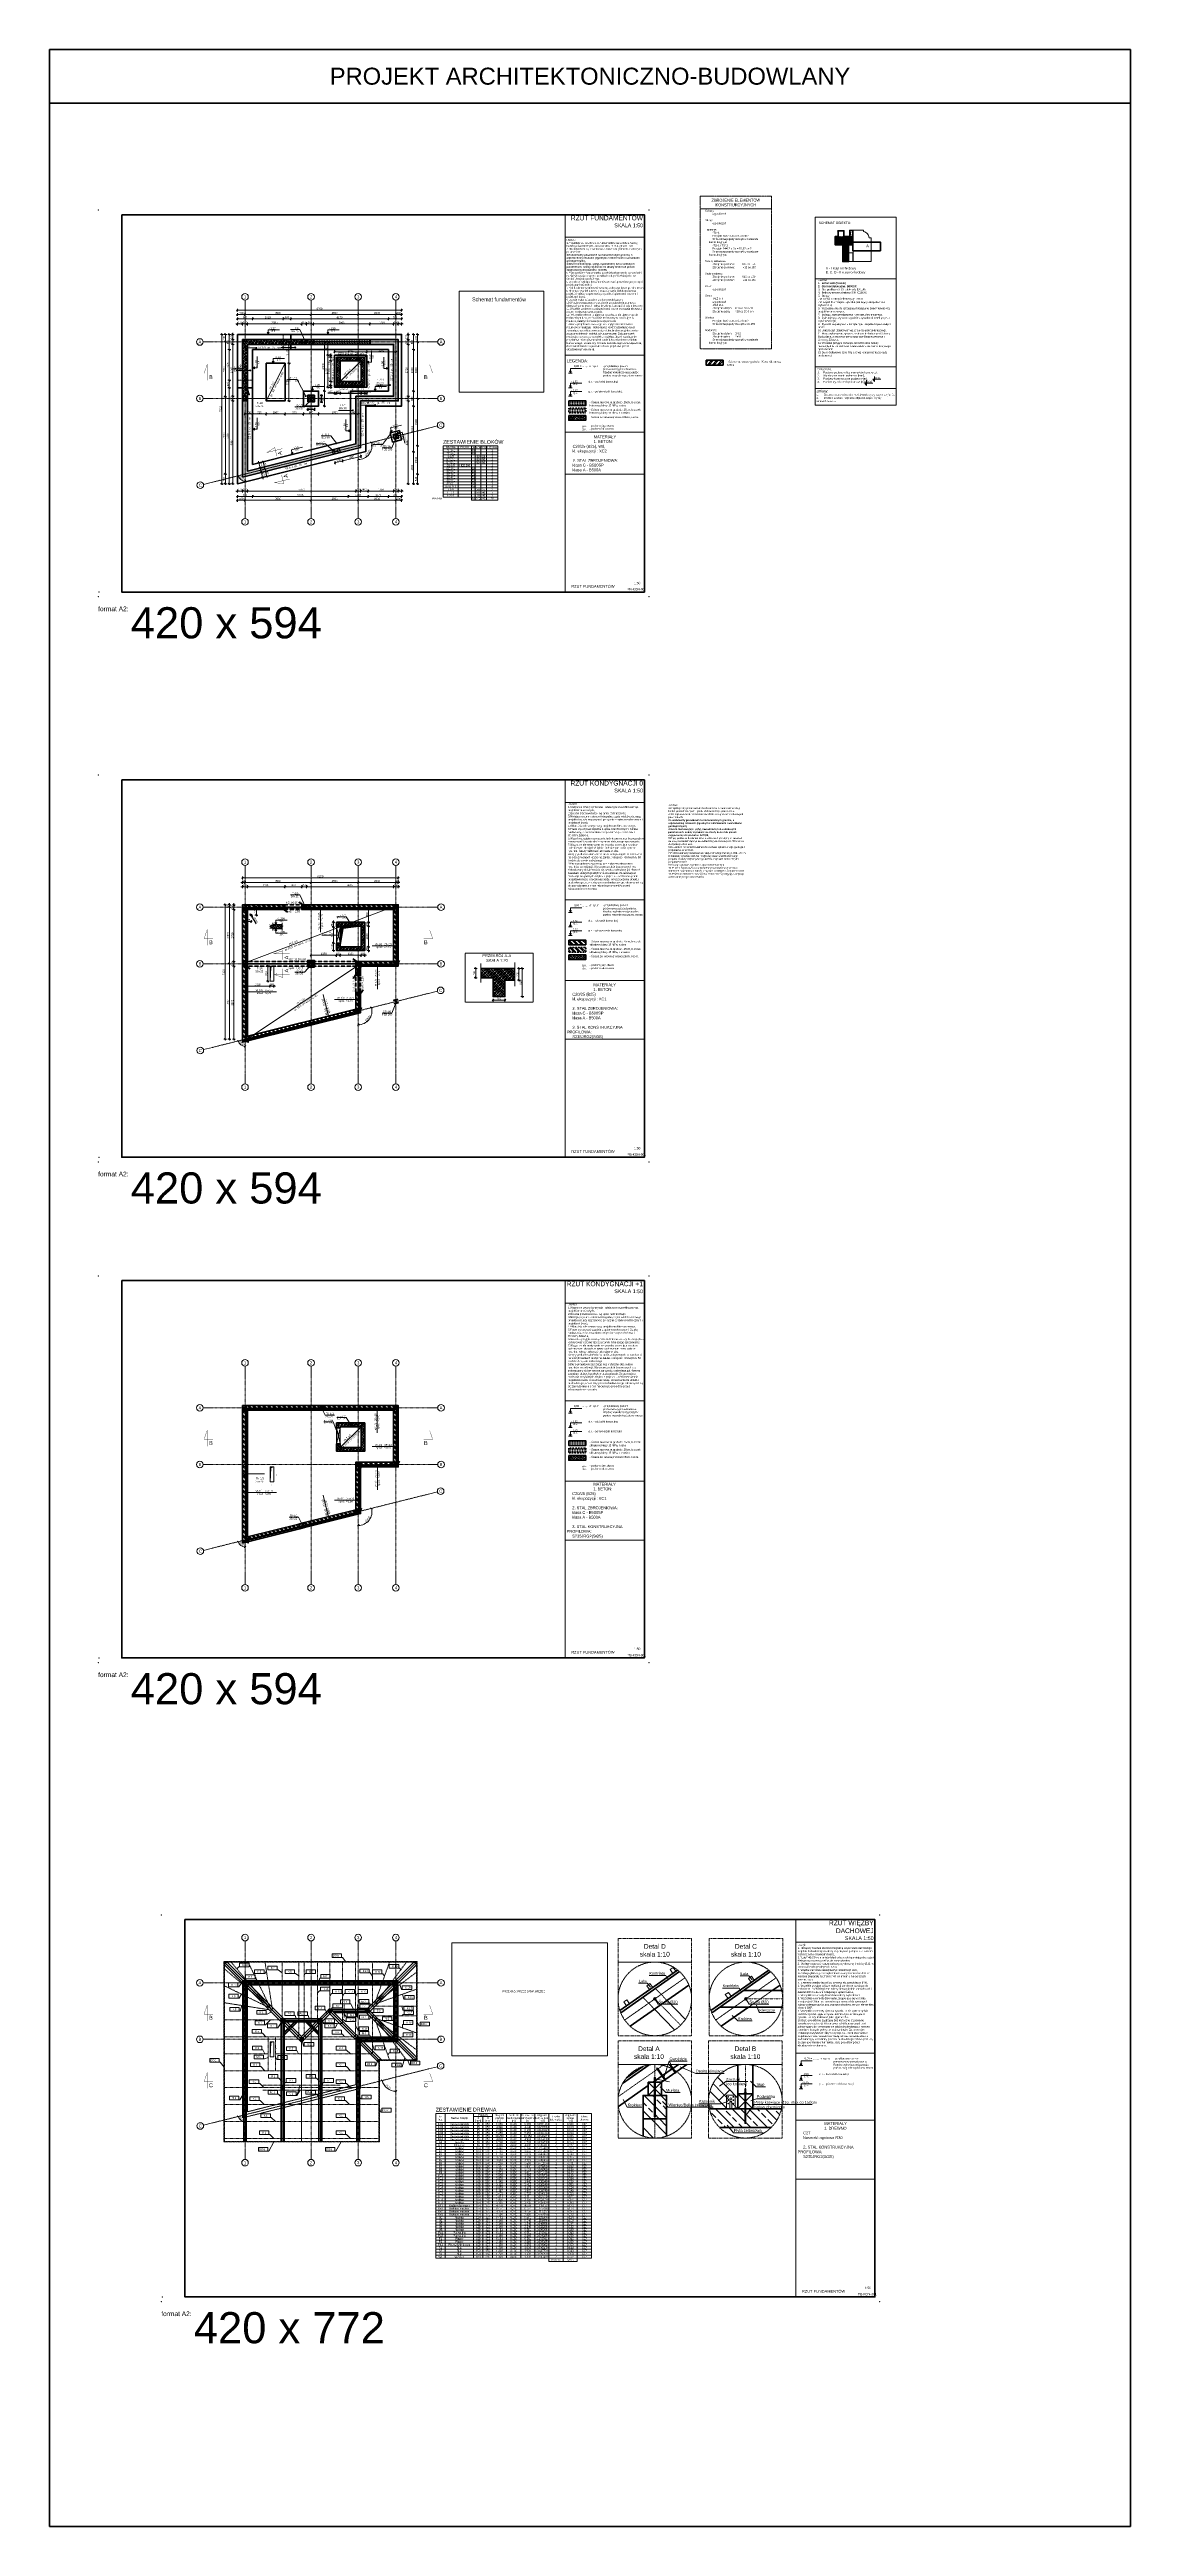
# Model space of a CAD drawing. Header units: millimetres. Extents: x 647 to 146539, y -131215 to 59.
# Drawn here: x 647 to 57939, y -131215 to 59 of the extents above; entities that cross this region are included whole.
import ezdxf
from ezdxf.enums import TextEntityAlignment as Align

# ---------------------------------------------------------------- set-up
doc = ezdxf.new("R2010")
doc.units = ezdxf.units.MM
for name, pattern in [('DASHDOT', [1, 0.5, -0.25, 0, -0.25]), ('DASHED', [0.75, 0.5, -0.25]), ('DASHED2', [0.375, 0.25, -0.125])]:
    doc.linetypes.add(name, pattern=pattern)
doc.layers.get('Defpoints').update_dxf_attribs({"color": 2, "lineweight": 50})
for name, color, linetype, lineweight in [('e-cad_cienkie', 4, 'Continuous', 9), ('e-cad_opisy', 2, 'Continuous', 18), ('e-cad_osie', 6, 'DASHDOT', 9), ('e-cad_stal_kontur', 3, 'Continuous', 35), ('G-Bloki', 221, 'Continuous', 5), ('G-Cienka', 4, 'Continuous', 9), ('G-Elementy konstrukcyjne', 1, 'Continuous', 40), ('G-Kreskowanie', 9, 'Continuous', 5), ('G-Opisy', 2, 'Continuous', 18), ('G-Osie', 6, 'DASHDOT', 9), ('G-Osie elementów drewnianyc', 3, 'DASHDOT', 5), ('G-Otwory', 6, 'Continuous', 15), ('G-Podkład', 9, 'Continuous', 13), ('G-Przerywana', 8, 'DASHED', 15), ('G-Ramka', 5, 'Continuous', 40), ('G-Tabelka', 7, 'Continuous', 5), ('G-Wymiary', 4, 'Continuous', 9), ('G-Ściana nośna', 3, 'Continuous', 35)]:
    doc.layers.add(name, color=color, linetype=linetype, lineweight=lineweight)
doc.layers.add('G-Bloki niewidoczna', color=7, linetype='Continuous', plot=False)
doc.styles.add('1do50-GG', font='arial.ttf', dxfattribs={"height": 125})
doc.styles.add('Arial-GG', font='arial.ttf')
doc.styles.add('DB-1.0', font='arial.ttf')
doc.styles.add('e-cad_1', font='arial.ttf')
doc.styles.add('Tnr-GG', font='arial.ttf')
doc.dimstyles.new('e-cad_1_50_[mm]', dxfattribs={"dimscale": 50, "dimtxt": 2, "dimasz": 1.8, "dimexe": 1.5, "dimexo": 0, "dimgap": 0.6, "dimtad": 1, "dimdec": 1, "dimrnd": 1, "dimtxsty": 'Arial-GG', "dimblk": 'OBLIQUE', "dimcen": 0, "dimdle": 1, "dimclrd": 4, "dimclre": 4, "dimclrt": 7, "dimadec": 1, "dimazin": 0, "dimtfac": 1, "dimtdec": 1, "dimtix": 1, "dimtmove": 0, "dimatfit": 2, "dimfxl": 1.5, "dimfxlon": 1, "dimlwd": -1, "dimlwe": -1, "dimarcsym": 0})
doc.dimstyles.new('S-1 do 10-GG', dxfattribs={"dimscale": 10, "dimtxt": 2.2, "dimasz": 2, "dimexe": 1, "dimexo": 2, "dimgap": 0.6, "dimtad": 1, "dimdec": 0, "dimrnd": 1, "dimtxsty": 'Arial-GG', "dimcen": 0, "dimclrd": 256, "dimclre": 256, "dimclrt": 7, "dimadec": 0, "dimazin": 0, "dimtfac": 1, "dimtdec": 0, "dimtix": 1, "dimtmove": 0, "dimatfit": 2, "dimfxl": 1, "dimlwd": 5, "dimlwe": 5, "dimarcsym": 0})
doc.dimstyles.new('W-1 do 50-GG mm', dxfattribs={"dimscale": 50, "dimtxt": 2, "dimasz": 1.8, "dimexe": 1.5, "dimexo": 0, "dimgap": 0.6, "dimtad": 1, "dimdec": 1, "dimrnd": 1, "dimtxsty": 'Arial-GG', "dimblk": 'OBLIQUE', "dimcen": 0, "dimdle": 1, "dimclrd": 4, "dimclre": 4, "dimclrt": 7, "dimadec": 1, "dimazin": 0, "dimtfac": 1, "dimtdec": 1, "dimtix": 1, "dimtmove": 0, "dimatfit": 2, "dimfxl": 1.5, "dimfxlon": 1, "dimlwd": -1, "dimlwe": -1, "dimarcsym": 0})
pattern_1 = [(45, (-1501731.66, 747011.36), (-88.388348, 88.388348), []), (45, (-1501643.27, 747011.36), (-88.388348, 88.388348), [62.5, -31.25])]
pattern_2 = [(135, (-1506009.7, 760136.87), (-132.582521, -132.582521), []), (135, (-1506009.7, 760225.25), (-132.582521, -132.582521), [])]
pattern_3 = [(135, (125, 125), (-88.39, -88.39), []), (135, (125, 213.39), (-88.39, -88.39), [62.5, -31.25])]

# ---------------------------------------------------------------- blocks, each defined once
blk = doc.blocks.new('*U2')
at = {"layer": 'G-Opisy'}
blk.add_hatch(color=2, dxfattribs=at).paths.add_polyline_path([(0, 0), (0, 250), (-186, 250)])
at = {"layer": 'G-Opisy', "color": 2}
blk.add_lwpolyline([(0, 544), (0, 0), (-186, 250), (671, 250)], dxfattribs=at)
at = {"layer": 'G-Opisy', "color": 2, "style": 'Arial-GG', "flags": 4}
blk.add_attdef('KOTA_WYSOKOŚCIOWA', (-185, 293), '', height=200, dxfattribs=at)
blk = doc.blocks.new('*U159')
at = {"ltscale": 2}
blk.add_point((0, 0), dxfattribs=at)
at = {"layer": 'Defpoints'}
blk.add_lwpolyline([(0, 380), (0, 260)], dxfattribs=at)
at = {"layer": 'G-Opisy', "insert": (-183, -526), "char_height": 100, "width": 2920.17, "attachment_point": 5, "rotation": 270, "style": 'Arial-GG'}
blk.add_mtext('gr.         cm', dxfattribs=at)
at = {"layer": 'G-Opisy', "ltscale": 2, "style": 'Arial-GG'}
blk.add_attdef('NAZWA', text='', height=100, rotation=270, dxfattribs=at).set_placement((-219, -122), align=Align.RIGHT)
blk.add_attdef('GR', text='', height=100, rotation=270, dxfattribs=at).set_placement((-217, -499), align=Align.CENTER)
blk = doc.blocks.new('*D287')
at = {"layer": 'Defpoints', "color": 0, "ltscale": 2, "transparency": 16777216}
for p in [(-10, 174.9), (584, 0), (584, -53.6)]:
    blk.add_point(p, dxfattribs=at)
at = {"layer": 'Defpoints', "color": 7, "ltscale": 2, "transparency": 16777216, "insert": (135.8, -27.8), "char_height": 33, "attachment_point": 5, "style": 'Arial-GG'}
blk.add_mtext('420 x 594', dxfattribs=at)
blk = doc.blocks.new('*U127')
at = {"layer": 'G-Cienka', "ltscale": 0.8}
blk.add_lwpolyline([(-490, 0), (0, 0)], dxfattribs=at)
blk.add_circle((-665, 0), 175, dxfattribs=at)
at = {"layer": 'G-Opisy', "ltscale": 0.8, "style": 'Arial-GG'}
blk.add_attdef('OS', text='', height=160, dxfattribs=at).set_placement((-665, 0), align=Align.MIDDLE_CENTER)
blk = doc.blocks.new('*U130')
at = {"layer": 'G-Cienka', "ltscale": 0.8}
blk.add_lwpolyline([(-490, 0), (0, 0)], dxfattribs=at)
blk.add_circle((-665, 0), 175, dxfattribs=at)
at = {"layer": 'G-Opisy', "ltscale": 0.8, "style": 'Arial-GG'}
blk.add_attdef('OS', text='', height=160, rotation=90, dxfattribs=at).set_placement((-665, 0), align=Align.MIDDLE_CENTER)
blk = doc.blocks.new('*U131')
at = {"layer": 'G-Cienka', "ltscale": 0.8}
blk.add_lwpolyline([(-490, 0), (0, 0)], dxfattribs=at)
blk.add_circle((-665, 0), 175, dxfattribs=at)
at = {"layer": 'G-Opisy', "ltscale": 0.8, "style": 'Arial-GG'}
blk.add_attdef('OS', text='', height=160, rotation=90, dxfattribs=at).set_placement((-665, 0), align=Align.MIDDLE_CENTER)
blk = doc.blocks.new('*U128')
at = {"layer": 'G-Cienka', "ltscale": 0.8}
blk.add_lwpolyline([(-490, 0), (0, 0)], dxfattribs=at)
blk.add_circle((-665, 0), 175, dxfattribs=at)
at = {"layer": 'G-Opisy', "ltscale": 0.8, "style": 'Arial-GG'}
blk.add_attdef('OS', text='', height=160, dxfattribs=at).set_placement((-665, 0), align=Align.MIDDLE_CENTER)
blk = doc.blocks.new('*U125')
at = {"layer": 'G-Cienka', "ltscale": 0.8}
blk.add_lwpolyline([(490, 0), (0, 0)], dxfattribs=at)
blk.add_circle((665, 0), 175, dxfattribs=at)
at = {"layer": 'G-Opisy', "ltscale": 0.8, "style": 'Arial-GG'}
blk.add_attdef('OS', text='', height=160, rotation=90, dxfattribs=at).set_placement((665, 0), align=Align.MIDDLE_CENTER)
blk = doc.blocks.new('*U124')
at = {"layer": 'G-Cienka', "ltscale": 0.8}
blk.add_lwpolyline([(-476, -119), (0, 0)], dxfattribs=at)
blk.add_circle((-645, -161), 175, dxfattribs=at)
at = {"layer": 'G-Opisy', "ltscale": 0.8, "style": 'Arial-GG'}
blk.add_attdef('OS', text='', height=160, rotation=353.37653, dxfattribs=at).set_placement((-645, -161), align=Align.MIDDLE_CENTER)
blk = doc.blocks.new('*U123')
at = {"layer": 'G-Cienka', "ltscale": 0.8}
blk.add_lwpolyline([(476, 119), (0, 0)], dxfattribs=at)
blk.add_circle((645, 161), 175, dxfattribs=at)
at = {"layer": 'G-Opisy', "ltscale": 0.8, "style": 'Arial-GG'}
blk.add_attdef('OS', text='', height=160, rotation=3.33716, dxfattribs=at).set_placement((645, 161), align=Align.MIDDLE_CENTER)
blk = doc.blocks.new('*U126')
at = {"layer": 'G-Cienka', "ltscale": 0.8}
blk.add_lwpolyline([(490, 0), (0, 0)], dxfattribs=at)
blk.add_circle((665, 0), 175, dxfattribs=at)
at = {"layer": 'G-Opisy', "ltscale": 0.8, "style": 'Arial-GG'}
blk.add_attdef('OS', text='', height=160, dxfattribs=at).set_placement((682, 0), align=Align.MIDDLE_CENTER)
blk = doc.blocks.new('*U129')
at = {"layer": 'G-Cienka', "ltscale": 0.8}
blk.add_lwpolyline([(490, 0), (0, 0)], dxfattribs=at)
blk.add_circle((665, 0), 175, dxfattribs=at)
at = {"layer": 'G-Opisy', "ltscale": 0.8, "style": 'Arial-GG'}
blk.add_attdef('OS', text='', height=160, rotation=270, dxfattribs=at).set_placement((665, -17), align=Align.MIDDLE_CENTER)
blk = doc.blocks.new('*U134')
at = {"layer": 'G-Opisy'}
blk.add_hatch(color=256, dxfattribs=at).paths.add_polyline_path([(-50, 100), (0, 0), (50, 100), (0, 100)])
for p, q in [((-100, 0), (100, 0)), ((-50, 100), (50, 100)), ((0, 250), (600, 250))]:
    blk.add_line(p, q, dxfattribs=at)
at = {"layer": 'G-Opisy', "ltscale": 0.04}
for points in [[(-50, 100), (0, 0), (50, 100)], [(0, 100), (0, 200), (0, 250)]]:
    blk.add_lwpolyline(points, dxfattribs=at)
at = {"layer": 'G-Opisy', "ltscale": 2, "style": 'Arial-GG'}
blk.add_attdef('POLOZENIE', text='', height=100, dxfattribs=at).set_placement((300, 189), align=Align.MIDDLE_CENTER)
for tag, p in [('ZNAK', (48, 322)), ('RZEDNA', (125, 322))]:
    blk.add_attdef(tag, text='', height=100, dxfattribs=at).set_placement(p, align=Align.MIDDLE_LEFT)
blk = doc.blocks.new('*U132')
at = {"layer": 'G-Opisy'}
blk.add_hatch(color=256, dxfattribs=at).paths.add_polyline_path([(100, -50), (0, 0), (100, 50), (100, 0)])
for p, q in [((0, -100), (0, 100)), ((100, -50), (100, 50)), ((250, 0), (250, 600))]:
    blk.add_line(p, q, dxfattribs=at)
at = {"layer": 'G-Opisy', "ltscale": 0.04}
for points in [[(100, -50), (0, 0), (100, 50)], [(100, 0), (200, 0), (250, 0)]]:
    blk.add_lwpolyline(points, dxfattribs=at)
at = {"layer": 'G-Opisy', "ltscale": 2, "style": 'Arial-GG'}
for tag, p in [('RZEDNA', (178, 125)), ('ZNAK', (178, 48))]:
    blk.add_attdef(tag, text='', height=100, rotation=90, dxfattribs=at).set_placement(p, align=Align.MIDDLE_LEFT)
blk.add_attdef('POLOZENIE', text='', height=100, rotation=90, dxfattribs=at).set_placement((311, 300), align=Align.MIDDLE_CENTER)
blk = doc.blocks.new('*U133')
at = {"layer": 'G-Opisy'}
blk.add_hatch(color=256, dxfattribs=at).paths.add_polyline_path([(-73, 85), (0, 0), (24, 109), (-24, 97)])
for p, q in [((-97, -24), (97, 24)), ((-73, 85), (24, 109)), ((-61, 243), (521, 388))]:
    blk.add_line(p, q, dxfattribs=at)
at = {"layer": 'G-Opisy', "ltscale": 0.04}
for points in [[(-73, 85), (0, 0), (24, 109)], [(-24, 97), (-49, 194), (-61, 243)]]:
    blk.add_lwpolyline(points, dxfattribs=at)
at = {"layer": 'G-Opisy', "ltscale": 2, "style": 'Arial-GG'}
blk.add_attdef('POLOZENIE', text='', height=100, rotation=14.03624, dxfattribs=at).set_placement((245, 256), align=Align.MIDDLE_CENTER)
for tag, p in [('ZNAK', (-31, 324)), ('RZEDNA', (43, 342))]:
    blk.add_attdef(tag, text='', height=100, rotation=14.03624, dxfattribs=at).set_placement(p, align=Align.MIDDLE_LEFT)
blk = doc.blocks.new('*U137')
at = {"layer": 'G-Opisy'}
blk.add_hatch(color=256, dxfattribs=at).paths.add_polyline_path([(100, -50), (0, 0), (100, 50), (100, 0)])
for p, q in [((0, -100), (0, 100)), ((100, -50), (100, 50)), ((250, 0), (250, 600))]:
    blk.add_line(p, q, dxfattribs=at)
at = {"layer": 'G-Opisy', "ltscale": 0.04}
for points in [[(100, -50), (0, 0), (100, 50)], [(100, 0), (200, 0), (250, 0)]]:
    blk.add_lwpolyline(points, dxfattribs=at)
at = {"layer": 'G-Opisy', "ltscale": 2, "style": 'Arial-GG'}
for tag, p in [('RZEDNA', (178, 125)), ('ZNAK', (178, 48))]:
    blk.add_attdef(tag, text='', height=100, rotation=90, dxfattribs=at).set_placement(p, align=Align.MIDDLE_LEFT)
blk.add_attdef('POLOZENIE', text='', height=100, rotation=90, dxfattribs=at).set_placement((311, 300), align=Align.MIDDLE_CENTER)
blk = doc.blocks.new('*U138')
at = {"layer": 'G-Opisy'}
blk.add_hatch(color=256, dxfattribs=at).paths.add_polyline_path([(-100, -50), (0, 0), (-100, 50), (-100, 0)])
for p, q in [((-250, 0), (-250, 600)), ((-100, -50), (-100, 50)), ((0, -100), (0, 100))]:
    blk.add_line(p, q, dxfattribs=at)
at = {"layer": 'G-Opisy', "ltscale": 0.04}
for points in [[(-100, -50), (0, 0), (-100, 50)], [(-100, 0), (-200, 0), (-250, 0)]]:
    blk.add_lwpolyline(points, dxfattribs=at)
at = {"layer": 'G-Opisy', "ltscale": 2, "style": 'Arial-GG'}
for tag, p in [('RZEDNA', (-322, 125)), ('ZNAK', (-322, 48))]:
    blk.add_attdef(tag, text='', height=100, rotation=90, dxfattribs=at).set_placement(p, align=Align.MIDDLE_LEFT)
blk.add_attdef('POLOZENIE', text='', height=100, rotation=90, dxfattribs=at).set_placement((-189, 300), align=Align.MIDDLE_CENTER)
blk = doc.blocks.new('*U136')
at = {"layer": 'G-Opisy'}
blk.add_hatch(color=256, dxfattribs=at).paths.add_polyline_path([(-50, 100), (0, 0), (50, 100), (0, 100)])
for p, q in [((-100, 0), (100, 0)), ((-50, 100), (50, 100)), ((0, 250), (600, 250))]:
    blk.add_line(p, q, dxfattribs=at)
at = {"layer": 'G-Opisy', "ltscale": 0.04}
for points in [[(-50, 100), (0, 0), (50, 100)], [(0, 100), (0, 200), (0, 250)]]:
    blk.add_lwpolyline(points, dxfattribs=at)
at = {"layer": 'G-Opisy', "ltscale": 2, "style": 'Arial-GG'}
blk.add_attdef('POLOZENIE', text='', height=100, dxfattribs=at).set_placement((300, 189), align=Align.MIDDLE_CENTER)
for tag, p in [('ZNAK', (48, 322)), ('RZEDNA', (125, 322))]:
    blk.add_attdef(tag, text='', height=100, dxfattribs=at).set_placement(p, align=Align.MIDDLE_LEFT)
blk = doc.blocks.new('*U135')
at = {"layer": 'G-Opisy'}
blk.add_hatch(color=256, dxfattribs=at).paths.add_polyline_path([(-100, -50), (0, 0), (-100, 50), (-100, 0)])
for p, q in [((-250, 0), (-250, 600)), ((-100, -50), (-100, 50)), ((0, -100), (0, 100))]:
    blk.add_line(p, q, dxfattribs=at)
at = {"layer": 'G-Opisy', "ltscale": 0.04}
for points in [[(-100, -50), (0, 0), (-100, 50)], [(-100, 0), (-200, 0), (-250, 0)]]:
    blk.add_lwpolyline(points, dxfattribs=at)
at = {"layer": 'G-Opisy', "ltscale": 2, "style": 'Arial-GG'}
for tag, p in [('RZEDNA', (-322, 125)), ('ZNAK', (-322, 48))]:
    blk.add_attdef(tag, text='', height=100, rotation=90, dxfattribs=at).set_placement(p, align=Align.MIDDLE_LEFT)
blk.add_attdef('POLOZENIE', text='', height=100, rotation=90, dxfattribs=at).set_placement((-189, 300), align=Align.MIDDLE_CENTER)
blk = doc.blocks.new('*U163')
at = {"ltscale": 2}
blk.add_point((0, 0), dxfattribs=at)
at = {"layer": 'Defpoints'}
blk.add_lwpolyline([(0, 380), (0, 260)], dxfattribs=at)
at = {"layer": 'G-Opisy', "insert": (-123, -522), "char_height": 100, "width": 2920.17, "attachment_point": 5, "rotation": 270, "style": 'Arial-GG'}
blk.add_mtext('gr.         cm', dxfattribs=at)
at = {"layer": 'G-Opisy', "ltscale": 2, "style": 'Arial-GG'}
blk.add_attdef('NAZWA', text='', height=100, rotation=270, dxfattribs=at).set_placement((-158, -118), align=Align.RIGHT)
blk.add_attdef('GR', text='', height=100, rotation=270, dxfattribs=at).set_placement((-157, -495), align=Align.CENTER)
blk = doc.blocks.new('*D251')
at = {"layer": 'Defpoints', "color": 0, "ltscale": 2, "transparency": 16777216}
blk.add_point((-282, 132), dxfattribs=at)
blk.add_point((-282, 132), dxfattribs=at)
blk.add_point((-282, 132), dxfattribs=at)
at = {"layer": 'G-Opisy', "color": 4, "ltscale": 2, "transparency": 16777216}
for p, q in [((-739, 1020), (-1239, 1020)), ((-282, 132), (-739, 1020))]:
    blk.add_line(p, q, dxfattribs=at)
blk = doc.blocks.new('_None')
blk = doc.blocks.new('*U220')
at = {"layer": 'G-Cienka'}
blk.add_line((2236, 0), (0, 0), dxfattribs=at)
at = {"layer": 'G-Opisy', "insert": (868, -25), "char_height": 100, "width": 5302.63, "attachment_point": 5, "style": 'Arial-GG'}
blk.add_mtext('\\Pgr.         cm spód:', dxfattribs=at)
at = {"layer": 'G-Opisy', "ltscale": 2, "style": 'Arial-GG'}
for tag, p in [('NAZWA', (880, 49)), ('GR', (648, -144))]:
    blk.add_attdef(tag, text='', height=100, dxfattribs=at).set_placement(p, align=Align.CENTER)
at = {"layer": 'G-Opisy', "style": 'Arial-GG'}
blk.add_attdef('SPOD', (1434, -151), '', height=100, dxfattribs=at)
blk = doc.blocks.new('*D240')
at = {"layer": 'Defpoints', "color": 0, "ltscale": 2, "transparency": 16777216}
blk.add_point((188, 125), dxfattribs=at)
blk.add_point((188, 125), dxfattribs=at)
blk.add_point((188, 125), dxfattribs=at)
at = {"layer": 'G-Opisy', "color": 4, "ltscale": 2, "transparency": 16777216}
for p, q in [((188, 125), (-176, -264)), ((-176, -264), (-676, -264))]:
    blk.add_line(p, q, dxfattribs=at)
blk = doc.blocks.new('_Oblique')
at = {"color": 0, "linetype": 'ByBlock', "lineweight": -2}
blk.add_line((-0.5, -0.5), (0.5, 0.5), dxfattribs=at)
blk = doc.blocks.new('*D310')
at = {"layer": 'Defpoints', "color": 0, "ltscale": 2, "transparency": 16777216}
for p in [(10607, -22954), (10882, -22601), (10882, -23339)]:
    blk.add_point(p, dxfattribs=at)
at = {"layer": 'G-Wymiary', "color": 4, "ltscale": 2, "transparency": 16777216}
for p, q in [((10607, -23339), (10517, -23339)), ((10607, -23264), (10607, -23414)), ((10607, -23339), (10882, -23339)), ((10882, -23264), (10882, -23414)), ((10882, -23339), (10972, -23339))]:
    blk.add_line(p, q, dxfattribs=at)
at = {"layer": 'G-Wymiary', "color": 4, "ltscale": 2, "transparency": 16777216, "xscale": 90, "yscale": 90, "zscale": 90}
blk.add_blockref('_Oblique', (10607, -23339), dxfattribs=at)
at = {"layer": 'G-Wymiary', "color": 4, "ltscale": 2, "transparency": 16777216, "xscale": 90, "yscale": 90, "zscale": 90, "rotation": 180}
blk.add_blockref('_Oblique', (10882, -23339), dxfattribs=at)
at = {"layer": 'G-Wymiary', "color": 7, "ltscale": 2, "transparency": 16777216, "insert": (10745, -23258), "char_height": 100, "attachment_point": 5, "style": 'Arial-GG'}
blk.add_mtext('275', dxfattribs=at)
blk = doc.blocks.new('*D311')
at = {"layer": 'Defpoints', "color": 0, "ltscale": 2, "transparency": 16777216}
for p in [(11132, -22281), (10882, -22601), (11132, -23339)]:
    blk.add_point(p, dxfattribs=at)
at = {"layer": 'G-Wymiary', "color": 4, "ltscale": 2, "transparency": 16777216}
for p, q in [((10882, -23339), (10792, -23339)), ((10882, -23264), (10882, -23414)), ((10882, -23339), (11132, -23339)), ((11132, -23264), (11132, -23414)), ((11132, -23339), (11222, -23339))]:
    blk.add_line(p, q, dxfattribs=at)
at = {"layer": 'G-Wymiary', "color": 4, "ltscale": 2, "transparency": 16777216, "xscale": 90, "yscale": 90, "zscale": 90}
blk.add_blockref('_Oblique', (10882, -23339), dxfattribs=at)
at = {"layer": 'G-Wymiary', "color": 4, "ltscale": 2, "transparency": 16777216, "xscale": 90, "yscale": 90, "zscale": 90, "rotation": 180}
blk.add_blockref('_Oblique', (11132, -23339), dxfattribs=at)
at = {"layer": 'G-Wymiary', "color": 7, "ltscale": 2, "transparency": 16777216, "insert": (11007, -23258), "char_height": 100, "attachment_point": 5, "style": 'Arial-GG'}
blk.add_mtext('250', dxfattribs=at)
blk = doc.blocks.new('*D312')
at = {"layer": 'Defpoints', "color": 0, "ltscale": 2, "transparency": 16777216}
for p in [(16882, -20844), (11132, -22281), (16882, -23339)]:
    blk.add_point(p, dxfattribs=at)
at = {"layer": 'G-Wymiary', "color": 4, "ltscale": 2, "transparency": 16777216}
for p, q in [((11082, -23339), (16932, -23339)), ((11132, -23264), (11132, -23414)), ((16882, -23264), (16882, -23414))]:
    blk.add_line(p, q, dxfattribs=at)
at = {"layer": 'G-Wymiary', "color": 4, "ltscale": 2, "transparency": 16777216, "xscale": 90, "yscale": 90, "zscale": 90, "rotation": 180}
blk.add_blockref('_Oblique', (11132, -23339), dxfattribs=at)
at = {"layer": 'G-Wymiary', "color": 4, "ltscale": 2, "transparency": 16777216, "xscale": 90, "yscale": 90, "zscale": 90}
blk.add_blockref('_Oblique', (16882, -23339), dxfattribs=at)
at = {"layer": 'G-Wymiary', "color": 7, "ltscale": 2, "transparency": 16777216, "insert": (14007, -23258), "char_height": 100, "attachment_point": 5, "style": 'Arial-GG'}
blk.add_mtext('5750', dxfattribs=at)
blk = doc.blocks.new('*D313')
at = {"layer": 'Defpoints', "color": 0, "ltscale": 2, "transparency": 16777216}
for p in [(16882, -20844), (17132, -21039), (17132, -23339)]:
    blk.add_point(p, dxfattribs=at)
at = {"layer": 'G-Wymiary', "color": 4, "ltscale": 2, "transparency": 16777216}
for p, q in [((16882, -23339), (16792, -23339)), ((16882, -23264), (16882, -23414)), ((16882, -23339), (17132, -23339)), ((17132, -23264), (17132, -23414)), ((17132, -23339), (17222, -23339))]:
    blk.add_line(p, q, dxfattribs=at)
at = {"layer": 'G-Wymiary', "color": 4, "ltscale": 2, "transparency": 16777216, "xscale": 90, "yscale": 90, "zscale": 90}
blk.add_blockref('_Oblique', (16882, -23339), dxfattribs=at)
at = {"layer": 'G-Wymiary', "color": 4, "ltscale": 2, "transparency": 16777216, "xscale": 90, "yscale": 90, "zscale": 90, "rotation": 180}
blk.add_blockref('_Oblique', (17132, -23339), dxfattribs=at)
at = {"layer": 'G-Wymiary', "color": 7, "ltscale": 2, "transparency": 16777216, "insert": (17007, -23258), "char_height": 100, "attachment_point": 5, "style": 'Arial-GG'}
blk.add_mtext('250', dxfattribs=at)
blk = doc.blocks.new('*D314')
at = {"layer": 'Defpoints', "color": 0, "ltscale": 2, "transparency": 16777216}
for p in [(17132, -21039), (17532, -21351), (17532, -23339)]:
    blk.add_point(p, dxfattribs=at)
at = {"layer": 'G-Wymiary', "color": 4, "ltscale": 2, "transparency": 16777216}
for p, q in [((17082, -23339), (17582, -23339)), ((17132, -23264), (17132, -23414)), ((17532, -23264), (17532, -23414))]:
    blk.add_line(p, q, dxfattribs=at)
at = {"layer": 'G-Wymiary', "color": 4, "ltscale": 2, "transparency": 16777216, "xscale": 90, "yscale": 90, "zscale": 90, "rotation": 180}
blk.add_blockref('_Oblique', (17132, -23339), dxfattribs=at)
at = {"layer": 'G-Wymiary', "color": 4, "ltscale": 2, "transparency": 16777216, "xscale": 90, "yscale": 90, "zscale": 90}
blk.add_blockref('_Oblique', (17532, -23339), dxfattribs=at)
at = {"layer": 'G-Wymiary', "color": 7, "ltscale": 2, "transparency": 16777216, "insert": (17332, -23258), "char_height": 100, "attachment_point": 5, "style": 'Arial-GG'}
blk.add_mtext('400', dxfattribs=at)
blk = doc.blocks.new('*D315')
at = {"layer": 'Defpoints', "color": 0, "ltscale": 2, "transparency": 16777216}
for p in [(18882, -18316), (17532, -21351), (18882, -23339)]:
    blk.add_point(p, dxfattribs=at)
at = {"layer": 'G-Wymiary', "color": 4, "ltscale": 2, "transparency": 16777216}
for p, q in [((17482, -23339), (18932, -23339)), ((17532, -23264), (17532, -23414)), ((18882, -23264), (18882, -23414))]:
    blk.add_line(p, q, dxfattribs=at)
at = {"layer": 'G-Wymiary', "color": 4, "ltscale": 2, "transparency": 16777216, "xscale": 90, "yscale": 90, "zscale": 90, "rotation": 180}
blk.add_blockref('_Oblique', (17532, -23339), dxfattribs=at)
at = {"layer": 'G-Wymiary', "color": 4, "ltscale": 2, "transparency": 16777216, "xscale": 90, "yscale": 90, "zscale": 90}
blk.add_blockref('_Oblique', (18882, -23339), dxfattribs=at)
at = {"layer": 'G-Wymiary', "color": 7, "ltscale": 2, "transparency": 16777216, "insert": (18207, -23258), "char_height": 100, "attachment_point": 5, "style": 'Arial-GG'}
blk.add_mtext('1350', dxfattribs=at)
blk = doc.blocks.new('*D316')
at = {"layer": 'Defpoints', "color": 0, "ltscale": 2, "transparency": 16777216}
for p in [(18882, -18316), (19132, -18566), (19132, -23339)]:
    blk.add_point(p, dxfattribs=at)
at = {"layer": 'G-Wymiary', "color": 4, "ltscale": 2, "transparency": 16777216}
for p, q in [((18882, -23339), (18792, -23339)), ((18882, -23264), (18882, -23414)), ((18882, -23339), (19132, -23339)), ((19132, -23264), (19132, -23414)), ((19132, -23339), (19222, -23339))]:
    blk.add_line(p, q, dxfattribs=at)
at = {"layer": 'G-Wymiary', "color": 4, "ltscale": 2, "transparency": 16777216, "xscale": 90, "yscale": 90, "zscale": 90}
blk.add_blockref('_Oblique', (18882, -23339), dxfattribs=at)
at = {"layer": 'G-Wymiary', "color": 4, "ltscale": 2, "transparency": 16777216, "xscale": 90, "yscale": 90, "zscale": 90, "rotation": 180}
blk.add_blockref('_Oblique', (19132, -23339), dxfattribs=at)
at = {"layer": 'G-Wymiary', "color": 7, "ltscale": 2, "transparency": 16777216, "insert": (19007, -23258), "char_height": 100, "attachment_point": 5, "style": 'Arial-GG'}
blk.add_mtext('250', dxfattribs=at)
blk = doc.blocks.new('*D317')
at = {"layer": 'Defpoints', "color": 0, "ltscale": 2, "transparency": 16777216}
for p in [(19132, -18566), (19307, -18841), (19307, -23339)]:
    blk.add_point(p, dxfattribs=at)
at = {"layer": 'G-Wymiary', "color": 4, "ltscale": 2, "transparency": 16777216}
for p, q in [((19132, -23339), (19042, -23339)), ((19132, -23264), (19132, -23414)), ((19132, -23339), (19307, -23339)), ((19307, -23264), (19307, -23414)), ((19307, -23339), (19397, -23339))]:
    blk.add_line(p, q, dxfattribs=at)
at = {"layer": 'G-Wymiary', "color": 4, "ltscale": 2, "transparency": 16777216, "xscale": 90, "yscale": 90, "zscale": 90}
blk.add_blockref('_Oblique', (19132, -23339), dxfattribs=at)
at = {"layer": 'G-Wymiary', "color": 4, "ltscale": 2, "transparency": 16777216, "xscale": 90, "yscale": 90, "zscale": 90, "rotation": 180}
blk.add_blockref('_Oblique', (19307, -23339), dxfattribs=at)
at = {"layer": 'G-Wymiary', "color": 7, "ltscale": 2, "transparency": 16777216, "insert": (19220, -23258), "char_height": 100, "attachment_point": 5, "style": 'Arial-GG'}
blk.add_mtext('175', dxfattribs=at)
blk = doc.blocks.new('*D318')
at = {"layer": 'Defpoints', "color": 0, "ltscale": 2, "transparency": 16777216}
for p in [(11407, -21929), (10607, -22954), (11407, -23627)]:
    blk.add_point(p, dxfattribs=at)
at = {"layer": 'G-Wymiary', "color": 4, "ltscale": 2, "transparency": 16777216}
for p, q in [((10557, -23627), (11457, -23627)), ((10607, -23552), (10607, -23702)), ((11407, -23552), (11407, -23702))]:
    blk.add_line(p, q, dxfattribs=at)
at = {"layer": 'G-Wymiary', "color": 4, "ltscale": 2, "transparency": 16777216, "xscale": 90, "yscale": 90, "zscale": 90, "rotation": 180}
blk.add_blockref('_Oblique', (10607, -23627), dxfattribs=at)
at = {"layer": 'G-Wymiary', "color": 4, "ltscale": 2, "transparency": 16777216, "xscale": 90, "yscale": 90, "zscale": 90}
blk.add_blockref('_Oblique', (11407, -23627), dxfattribs=at)
at = {"layer": 'G-Wymiary', "color": 7, "ltscale": 2, "transparency": 16777216, "insert": (11007, -23546), "char_height": 100, "attachment_point": 5, "style": 'Arial-GG'}
blk.add_mtext('800', dxfattribs=at)
blk = doc.blocks.new('*D319')
at = {"layer": 'Defpoints', "color": 0, "ltscale": 2, "transparency": 16777216}
for p in [(16482, -20531), (11407, -21929), (16482, -23627)]:
    blk.add_point(p, dxfattribs=at)
at = {"layer": 'G-Wymiary', "color": 4, "ltscale": 2, "transparency": 16777216}
for p, q in [((11357, -23627), (16532, -23627)), ((11407, -23552), (11407, -23702)), ((16482, -23552), (16482, -23702))]:
    blk.add_line(p, q, dxfattribs=at)
at = {"layer": 'G-Wymiary', "color": 4, "ltscale": 2, "transparency": 16777216, "xscale": 90, "yscale": 90, "zscale": 90, "rotation": 180}
blk.add_blockref('_Oblique', (11407, -23627), dxfattribs=at)
at = {"layer": 'G-Wymiary', "color": 4, "ltscale": 2, "transparency": 16777216, "xscale": 90, "yscale": 90, "zscale": 90}
blk.add_blockref('_Oblique', (16482, -23627), dxfattribs=at)
at = {"layer": 'G-Wymiary', "color": 7, "ltscale": 2, "transparency": 16777216, "insert": (13945, -23546), "char_height": 100, "attachment_point": 5, "style": 'Arial-GG'}
blk.add_mtext('5075', dxfattribs=at)
blk = doc.blocks.new('*D320')
at = {"layer": 'Defpoints', "color": 0, "ltscale": 2, "transparency": 16777216}
for p in [(16482, -20531), (17532, -21351), (17532, -23627)]:
    blk.add_point(p, dxfattribs=at)
at = {"layer": 'G-Wymiary', "color": 4, "ltscale": 2, "transparency": 16777216}
for p, q in [((16432, -23627), (17582, -23627)), ((16482, -23552), (16482, -23702)), ((17532, -23552), (17532, -23702))]:
    blk.add_line(p, q, dxfattribs=at)
at = {"layer": 'G-Wymiary', "color": 4, "ltscale": 2, "transparency": 16777216, "xscale": 90, "yscale": 90, "zscale": 90, "rotation": 180}
blk.add_blockref('_Oblique', (16482, -23627), dxfattribs=at)
at = {"layer": 'G-Wymiary', "color": 4, "ltscale": 2, "transparency": 16777216, "xscale": 90, "yscale": 90, "zscale": 90}
blk.add_blockref('_Oblique', (17532, -23627), dxfattribs=at)
at = {"layer": 'G-Wymiary', "color": 7, "ltscale": 2, "transparency": 16777216, "insert": (17007, -23546), "char_height": 100, "attachment_point": 5, "style": 'Arial-GG'}
blk.add_mtext('1050', dxfattribs=at)
blk = doc.blocks.new('*D321')
at = {"layer": 'Defpoints', "color": 0, "ltscale": 2, "transparency": 16777216}
for p in [(18607, -18041), (17532, -21351), (18607, -23627)]:
    blk.add_point(p, dxfattribs=at)
at = {"layer": 'G-Wymiary', "color": 4, "ltscale": 2, "transparency": 16777216}
for p, q in [((17482, -23627), (18657, -23627)), ((17532, -23552), (17532, -23702)), ((18607, -23552), (18607, -23702))]:
    blk.add_line(p, q, dxfattribs=at)
at = {"layer": 'G-Wymiary', "color": 4, "ltscale": 2, "transparency": 16777216, "xscale": 90, "yscale": 90, "zscale": 90, "rotation": 180}
blk.add_blockref('_Oblique', (17532, -23627), dxfattribs=at)
at = {"layer": 'G-Wymiary', "color": 4, "ltscale": 2, "transparency": 16777216, "xscale": 90, "yscale": 90, "zscale": 90}
blk.add_blockref('_Oblique', (18607, -23627), dxfattribs=at)
at = {"layer": 'G-Wymiary', "color": 7, "ltscale": 2, "transparency": 16777216, "insert": (18070, -23546), "char_height": 100, "attachment_point": 5, "style": 'Arial-GG'}
blk.add_mtext('1075', dxfattribs=at)
blk = doc.blocks.new('*D322')
at = {"layer": 'Defpoints', "color": 0, "ltscale": 2, "transparency": 16777216}
for p in [(18607, -18041), (19307, -18841), (19307, -23627)]:
    blk.add_point(p, dxfattribs=at)
at = {"layer": 'G-Wymiary', "color": 4, "ltscale": 2, "transparency": 16777216}
for p, q in [((18557, -23627), (19357, -23627)), ((18607, -23552), (18607, -23702)), ((19307, -23552), (19307, -23702))]:
    blk.add_line(p, q, dxfattribs=at)
at = {"layer": 'G-Wymiary', "color": 4, "ltscale": 2, "transparency": 16777216, "xscale": 90, "yscale": 90, "zscale": 90, "rotation": 180}
blk.add_blockref('_Oblique', (18607, -23627), dxfattribs=at)
at = {"layer": 'G-Wymiary', "color": 4, "ltscale": 2, "transparency": 16777216, "xscale": 90, "yscale": 90, "zscale": 90}
blk.add_blockref('_Oblique', (19307, -23627), dxfattribs=at)
at = {"layer": 'G-Wymiary', "color": 7, "ltscale": 2, "transparency": 16777216, "insert": (18957, -23546), "char_height": 100, "attachment_point": 5, "style": 'Arial-GG'}
blk.add_mtext('700', dxfattribs=at)
blk = doc.blocks.new('*D323')
at = {"layer": 'Defpoints', "color": 0, "ltscale": 2, "transparency": 16777216}
for p in [(19007, -18794), (19307, -18841), (19007, -23829)]:
    blk.add_point(p, dxfattribs=at)
at = {"layer": 'G-Wymiary', "color": 4, "ltscale": 2, "transparency": 16777216}
for p, q in [((19357, -23829), (18957, -23829)), ((19007, -23754), (19007, -23904)), ((19307, -23754), (19307, -23904))]:
    blk.add_line(p, q, dxfattribs=at)
at = {"layer": 'G-Wymiary', "color": 4, "ltscale": 2, "transparency": 16777216, "xscale": 90, "yscale": 90, "zscale": 90, "rotation": 180}
blk.add_blockref('_Oblique', (19007, -23829), dxfattribs=at)
at = {"layer": 'G-Wymiary', "color": 4, "ltscale": 2, "transparency": 16777216, "xscale": 90, "yscale": 90, "zscale": 90}
blk.add_blockref('_Oblique', (19307, -23829), dxfattribs=at)
at = {"layer": 'G-Wymiary', "color": 7, "ltscale": 2, "transparency": 16777216, "insert": (19157, -23748), "char_height": 100, "attachment_point": 5, "style": 'Arial-GG'}
blk.add_mtext('300', dxfattribs=at)
blk = doc.blocks.new('*D324')
at = {"layer": 'Defpoints', "color": 0, "ltscale": 2, "transparency": 16777216}
for p in [(19007, -18794), (17007, -21483), (17007, -23829)]:
    blk.add_point(p, dxfattribs=at)
at = {"layer": 'G-Wymiary', "color": 4, "ltscale": 2, "transparency": 16777216}
for p, q in [((19057, -23829), (16957, -23829)), ((17007, -23754), (17007, -23904)), ((19007, -23754), (19007, -23904))]:
    blk.add_line(p, q, dxfattribs=at)
at = {"layer": 'G-Wymiary', "color": 4, "ltscale": 2, "transparency": 16777216, "xscale": 90, "yscale": 90, "zscale": 90, "rotation": 180}
blk.add_blockref('_Oblique', (17007, -23829), dxfattribs=at)
at = {"layer": 'G-Wymiary', "color": 4, "ltscale": 2, "transparency": 16777216, "xscale": 90, "yscale": 90, "zscale": 90}
blk.add_blockref('_Oblique', (19007, -23829), dxfattribs=at)
at = {"layer": 'G-Wymiary', "color": 7, "ltscale": 2, "transparency": 16777216, "insert": (18007, -23748), "char_height": 100, "attachment_point": 5, "style": 'Arial-GG'}
blk.add_mtext('2000', dxfattribs=at)
blk = doc.blocks.new('*D325')
at = {"layer": 'Defpoints', "color": 0, "ltscale": 2, "transparency": 16777216}
for p in [(14507, -22108), (17007, -21483), (14507, -23829)]:
    blk.add_point(p, dxfattribs=at)
at = {"layer": 'G-Wymiary', "color": 4, "ltscale": 2, "transparency": 16777216}
for p, q in [((17057, -23829), (14457, -23829)), ((14507, -23754), (14507, -23904)), ((17007, -23754), (17007, -23904))]:
    blk.add_line(p, q, dxfattribs=at)
at = {"layer": 'G-Wymiary', "color": 4, "ltscale": 2, "transparency": 16777216, "xscale": 90, "yscale": 90, "zscale": 90, "rotation": 180}
blk.add_blockref('_Oblique', (14507, -23829), dxfattribs=at)
at = {"layer": 'G-Wymiary', "color": 4, "ltscale": 2, "transparency": 16777216, "xscale": 90, "yscale": 90, "zscale": 90}
blk.add_blockref('_Oblique', (17007, -23829), dxfattribs=at)
at = {"layer": 'G-Wymiary', "color": 7, "ltscale": 2, "transparency": 16777216, "insert": (15757, -23748), "char_height": 100, "attachment_point": 5, "style": 'Arial-GG'}
blk.add_mtext('2500', dxfattribs=at)
blk = doc.blocks.new('*D326')
at = {"layer": 'Defpoints', "color": 0, "ltscale": 2, "transparency": 16777216}
for p in [(14507, -22108), (11007, -22983), (11007, -23829)]:
    blk.add_point(p, dxfattribs=at)
at = {"layer": 'G-Wymiary', "color": 4, "ltscale": 2, "transparency": 16777216}
for p, q in [((14557, -23829), (10957, -23829)), ((11007, -23754), (11007, -23904)), ((14507, -23754), (14507, -23904))]:
    blk.add_line(p, q, dxfattribs=at)
at = {"layer": 'G-Wymiary', "color": 4, "ltscale": 2, "transparency": 16777216, "xscale": 90, "yscale": 90, "zscale": 90, "rotation": 180}
blk.add_blockref('_Oblique', (11007, -23829), dxfattribs=at)
at = {"layer": 'G-Wymiary', "color": 4, "ltscale": 2, "transparency": 16777216, "xscale": 90, "yscale": 90, "zscale": 90}
blk.add_blockref('_Oblique', (14507, -23829), dxfattribs=at)
at = {"layer": 'G-Wymiary', "color": 7, "ltscale": 2, "transparency": 16777216, "insert": (12757, -23748), "char_height": 100, "attachment_point": 5, "style": 'Arial-GG'}
blk.add_mtext('3500', dxfattribs=at)
blk = doc.blocks.new('*D327')
at = {"layer": 'Defpoints', "color": 0, "ltscale": 2, "transparency": 16777216}
for p in [(10607, -22954), (11007, -22983), (10607, -23829)]:
    blk.add_point(p, dxfattribs=at)
at = {"layer": 'G-Wymiary', "color": 4, "ltscale": 2, "transparency": 16777216}
for p, q in [((11057, -23829), (10557, -23829)), ((10607, -23754), (10607, -23904)), ((11007, -23754), (11007, -23904))]:
    blk.add_line(p, q, dxfattribs=at)
at = {"layer": 'G-Wymiary', "color": 4, "ltscale": 2, "transparency": 16777216, "xscale": 90, "yscale": 90, "zscale": 90, "rotation": 180}
blk.add_blockref('_Oblique', (10607, -23829), dxfattribs=at)
at = {"layer": 'G-Wymiary', "color": 4, "ltscale": 2, "transparency": 16777216, "xscale": 90, "yscale": 90, "zscale": 90}
blk.add_blockref('_Oblique', (11007, -23829), dxfattribs=at)
at = {"layer": 'G-Wymiary', "color": 7, "ltscale": 2, "transparency": 16777216, "insert": (10807, -23748), "char_height": 100, "attachment_point": 5, "style": 'Arial-GG'}
blk.add_mtext('400', dxfattribs=at)
blk = doc.blocks.new('*D328')
at = {"layer": 'Defpoints', "color": 0, "ltscale": 2, "transparency": 16777216}
for p in [(12667, -22155), (11874, -22354), (12734, -22422)]:
    blk.add_point(p, dxfattribs=at)
at = {"layer": 'G-Wymiary', "color": 4, "ltscale": 2, "transparency": 16777216}
for p, q in [((11874, -22354), (11852, -22266)), ((11947, -22335), (11801, -22372)), ((12014, -22602), (11868, -22639)), ((11941, -22620), (11874, -22354)), ((11941, -22620), (11963, -22708))]:
    blk.add_line(p, q, dxfattribs=at)
at = {"layer": 'G-Wymiary', "color": 4, "ltscale": 2, "transparency": 16777216, "xscale": 90, "yscale": 90, "zscale": 90}
for p, rotation in [((11874, -22354), 284.0362434679029), ((11941, -22620), 104.0362434679029)]:
    blk.add_blockref('_Oblique', p, dxfattribs=dict(at, rotation=rotation))
at = {"layer": 'G-Wymiary', "color": 7, "ltscale": 2, "transparency": 16777216, "insert": (11986, -22467), "char_height": 100, "attachment_point": 5, "rotation": 284.03624, "style": 'Arial-GG'}
blk.add_mtext('275', dxfattribs=at)
blk = doc.blocks.new('*D329')
at = {"layer": 'Defpoints', "color": 0, "ltscale": 2, "transparency": 16777216}
for p in [(11814, -22111), (12432, -21956), (12667, -22155)]:
    blk.add_point(p, dxfattribs=at)
at = {"layer": 'G-Wymiary', "color": 4, "ltscale": 2, "transparency": 16777216}
for p, q in [((11886, -22093), (11741, -22129)), ((11814, -22111), (11792, -22024)), ((11874, -22354), (11814, -22111)), ((11947, -22335), (11801, -22372)), ((11874, -22354), (11896, -22441))]:
    blk.add_line(p, q, dxfattribs=at)
at = {"layer": 'G-Wymiary', "color": 4, "ltscale": 2, "transparency": 16777216, "xscale": 90, "yscale": 90, "zscale": 90}
for p, rotation in [((11814, -22111), 284.0362434727811), ((11874, -22354), 104.0362434727812)]:
    blk.add_blockref('_Oblique', p, dxfattribs=dict(at, rotation=rotation))
at = {"layer": 'G-Wymiary', "color": 7, "ltscale": 2, "transparency": 16777216, "insert": (11923, -22213), "char_height": 100, "attachment_point": 5, "rotation": 284.03624, "style": 'Arial-GG'}
blk.add_mtext('250', dxfattribs=at)
blk = doc.blocks.new('*D330')
at = {"layer": 'Defpoints', "color": 0, "ltscale": 2, "transparency": 16777216}
for p in [(11407, -21929), (11747, -21844), (12432, -21956)]:
    blk.add_point(p, dxfattribs=at)
at = {"layer": 'G-Wymiary', "color": 4, "ltscale": 2, "transparency": 16777216}
for p, q in [((11674, -21862), (11820, -21826)), ((11747, -21844), (11725, -21757)), ((11886, -22093), (11741, -22129)), ((11814, -22111), (11747, -21844)), ((11814, -22111), (11835, -22198))]:
    blk.add_line(p, q, dxfattribs=at)
at = {"layer": 'G-Wymiary', "color": 4, "ltscale": 2, "transparency": 16777216, "xscale": 90, "yscale": 90, "zscale": 90}
for p, rotation in [((11747, -21844), 284.0362434727811), ((11814, -22111), 104.0362434727812)]:
    blk.add_blockref('_Oblique', p, dxfattribs=dict(at, rotation=rotation))
at = {"layer": 'G-Wymiary', "color": 7, "ltscale": 2, "transparency": 16777216, "insert": (11859, -21958), "char_height": 100, "attachment_point": 5, "rotation": 284.03624, "style": 'Arial-GG'}
blk.add_mtext('275', dxfattribs=at)
blk = doc.blocks.new('*D331')
at = {"layer": 'Defpoints', "color": 0, "ltscale": 2, "transparency": 16777216}
for p in [(12064, -22177), (12153, -22155), (12250, -22543)]:
    blk.add_point(p, dxfattribs=at)
at = {"layer": 'G-Wymiary', "color": 4, "ltscale": 2, "transparency": 16777216}
for p, q in [((12137, -22159), (11991, -22195)), ((12173, -22614), (12052, -22129)), ((12234, -22547), (12088, -22583))]:
    blk.add_line(p, q, dxfattribs=at)
at = {"layer": 'G-Wymiary', "color": 4, "ltscale": 2, "transparency": 16777216, "xscale": 90, "yscale": 90, "zscale": 90}
for p, rotation in [((12064, -22177), 104.0362434679144), ((12161, -22565), 284.0362434679143)]:
    blk.add_blockref('_Oblique', p, dxfattribs=dict(at, rotation=rotation))
at = {"layer": 'G-Wymiary', "color": 7, "ltscale": 2, "transparency": 16777216, "insert": (12191, -22352), "char_height": 100, "attachment_point": 5, "rotation": 284.03624, "style": 'Arial-GG'}
blk.add_mtext('400', dxfattribs=at)
blk = doc.blocks.new('*D332')
at = {"layer": 'Defpoints', "color": 0, "ltscale": 2, "transparency": 16777216}
for p in [(11407, -21929), (11967, -21789), (12153, -22155)]:
    blk.add_point(p, dxfattribs=at)
at = {"layer": 'G-Wymiary', "color": 4, "ltscale": 2, "transparency": 16777216}
for p, q in [((11894, -21807), (12040, -21771)), ((12076, -22226), (11955, -21741)), ((12137, -22159), (11991, -22195))]:
    blk.add_line(p, q, dxfattribs=at)
at = {"layer": 'G-Wymiary', "color": 4, "ltscale": 2, "transparency": 16777216, "xscale": 90, "yscale": 90, "zscale": 90}
for p, rotation in [((11967, -21789), 104.0362434727812), ((12064, -22177), 284.0362434727811)]:
    blk.add_blockref('_Oblique', p, dxfattribs=dict(at, rotation=rotation))
at = {"layer": 'G-Wymiary', "color": 7, "ltscale": 2, "transparency": 16777216, "insert": (12094, -21964), "char_height": 100, "attachment_point": 5, "rotation": 284.03624, "style": 'Arial-GG'}
blk.add_mtext('400', dxfattribs=at)
blk = doc.blocks.new('*U160')
at = {"ltscale": 2}
blk.add_point((0, 0), dxfattribs=at)
at = {"layer": 'Defpoints'}
blk.add_lwpolyline([(0, 380), (0, 260)], dxfattribs=at)
at = {"layer": 'G-Opisy', "insert": (-129, -489), "char_height": 100, "width": 2920.17, "attachment_point": 5, "rotation": 270, "style": 'Arial-GG'}
blk.add_mtext('gr.         cm', dxfattribs=at)
at = {"layer": 'G-Opisy', "ltscale": 2, "style": 'Arial-GG'}
blk.add_attdef('NAZWA', text='', height=100, rotation=270, dxfattribs=at).set_placement((-165, -85), align=Align.RIGHT)
blk.add_attdef('GR', text='', height=100, rotation=270, dxfattribs=at).set_placement((-163, -462), align=Align.CENTER)
blk = doc.blocks.new('*U161')
at = {"ltscale": 2}
blk.add_point((0, 0), dxfattribs=at)
at = {"layer": 'Defpoints'}
blk.add_lwpolyline([(0, 380), (0, 260)], dxfattribs=at)
at = {"layer": 'G-Opisy', "insert": (101, -522), "char_height": 100, "width": 2920.17, "attachment_point": 5, "rotation": 270, "style": 'Arial-GG'}
blk.add_mtext('gr.         cm', dxfattribs=at)
at = {"layer": 'G-Opisy', "ltscale": 2, "style": 'Arial-GG'}
blk.add_attdef('NAZWA', text='', height=100, rotation=270, dxfattribs=at).set_placement((66, -118), align=Align.RIGHT)
blk.add_attdef('GR', text='', height=100, rotation=270, dxfattribs=at).set_placement((67, -495), align=Align.CENTER)
blk = doc.blocks.new('*U162')
at = {"ltscale": 2}
blk.add_point((0, 0), dxfattribs=at)
at = {"layer": 'Defpoints'}
blk.add_lwpolyline([(0, 380), (0, 260)], dxfattribs=at)
at = {"layer": 'G-Opisy', "insert": (-112, -423), "char_height": 100, "width": 2920.17, "attachment_point": 5, "rotation": 270, "style": 'Arial-GG'}
blk.add_mtext('gr.         cm', dxfattribs=at)
at = {"layer": 'G-Opisy', "ltscale": 2, "style": 'Arial-GG'}
blk.add_attdef('NAZWA', text='', height=100, rotation=270, dxfattribs=at).set_placement((-147, -20), align=Align.RIGHT)
blk.add_attdef('GR', text='', height=100, rotation=270, dxfattribs=at).set_placement((-146, -396), align=Align.CENTER)
blk = doc.blocks.new('*D333')
at = {"layer": 'Defpoints', "color": 0, "ltscale": 2, "transparency": 16777216}
for p in [(10359, -18566), (10882, -18566), (10607, -22954)]:
    blk.add_point(p, dxfattribs=at)
at = {"layer": 'G-Wymiary', "color": 4, "ltscale": 2, "transparency": 16777216}
for p, q in [((10434, -18566), (10284, -18566)), ((10359, -23004), (10359, -18516)), ((10434, -22954), (10284, -22954))]:
    blk.add_line(p, q, dxfattribs=at)
at = {"layer": 'G-Wymiary', "color": 4, "ltscale": 2, "transparency": 16777216, "xscale": 90, "yscale": 90, "zscale": 90}
for p, rotation in [((10359, -18566), 90), ((10359, -22954), 270)]:
    blk.add_blockref('_Oblique', p, dxfattribs=dict(at, rotation=rotation))
at = {"layer": 'G-Wymiary', "color": 7, "ltscale": 2, "transparency": 16777216, "insert": (10278, -20760), "char_height": 100, "attachment_point": 5, "rotation": 90, "style": 'Arial-GG'}
blk.add_mtext('4387', dxfattribs=at)
blk = doc.blocks.new('*D334')
at = {"layer": 'Defpoints', "color": 0, "ltscale": 2, "transparency": 16777216}
for p in [(10359, -15316), (10882, -15316), (11132, -15566)]:
    blk.add_point(p, dxfattribs=at)
at = {"layer": 'G-Wymiary', "color": 4, "ltscale": 2, "transparency": 16777216}
for p, q in [((10434, -15316), (10284, -15316)), ((10434, -15566), (10284, -15566)), ((10359, -15316), (10359, -15226)), ((10359, -15566), (10359, -15316)), ((10359, -15566), (10359, -15656))]:
    blk.add_line(p, q, dxfattribs=at)
at = {"layer": 'G-Wymiary', "color": 4, "ltscale": 2, "transparency": 16777216, "xscale": 90, "yscale": 90, "zscale": 90}
for p, rotation in [((10359, -15316), 270), ((10359, -15566), 90)]:
    blk.add_blockref('_Oblique', p, dxfattribs=dict(at, rotation=rotation))
at = {"layer": 'G-Wymiary', "color": 7, "ltscale": 2, "transparency": 16777216, "insert": (10278, -15441), "char_height": 100, "attachment_point": 5, "rotation": 90, "style": 'Arial-GG'}
blk.add_mtext('250', dxfattribs=at)
blk = doc.blocks.new('*D335')
at = {"layer": 'Defpoints', "color": 0, "ltscale": 2, "transparency": 16777216}
for p in [(10359, -15041), (10607, -15041), (10882, -15316)]:
    blk.add_point(p, dxfattribs=at)
at = {"layer": 'G-Wymiary', "color": 4, "ltscale": 2, "transparency": 16777216}
for p, q in [((10434, -15041), (10284, -15041)), ((10434, -15316), (10284, -15316)), ((10359, -15041), (10359, -14951)), ((10359, -15316), (10359, -15041)), ((10359, -15316), (10359, -15406))]:
    blk.add_line(p, q, dxfattribs=at)
at = {"layer": 'G-Wymiary', "color": 4, "ltscale": 2, "transparency": 16777216, "xscale": 90, "yscale": 90, "zscale": 90}
for p, rotation in [((10359, -15041), 270), ((10359, -15316), 90)]:
    blk.add_blockref('_Oblique', p, dxfattribs=dict(at, rotation=rotation))
at = {"layer": 'G-Wymiary', "color": 7, "ltscale": 2, "transparency": 16777216, "insert": (10278, -15179), "char_height": 100, "attachment_point": 5, "rotation": 90, "style": 'Arial-GG'}
blk.add_mtext('275', dxfattribs=at)
blk = doc.blocks.new('*D336')
at = {"layer": 'Defpoints', "color": 0, "ltscale": 2, "transparency": 16777216}
for p in [(10176, -17866), (10745, -17866), (10607, -22954)]:
    blk.add_point(p, dxfattribs=at)
at = {"layer": 'G-Wymiary', "color": 4, "ltscale": 2, "transparency": 16777216}
for p, q in [((10251, -17866), (10101, -17866)), ((10176, -23004), (10176, -17816)), ((10251, -22954), (10101, -22954))]:
    blk.add_line(p, q, dxfattribs=at)
at = {"layer": 'G-Wymiary', "color": 4, "ltscale": 2, "transparency": 16777216, "xscale": 90, "yscale": 90, "zscale": 90}
for p, rotation in [((10176, -17866), 90), ((10176, -22954), 270)]:
    blk.add_blockref('_Oblique', p, dxfattribs=dict(at, rotation=rotation))
at = {"layer": 'G-Wymiary', "color": 7, "ltscale": 2, "transparency": 16777216, "insert": (10095, -20410), "char_height": 100, "attachment_point": 5, "rotation": 90, "style": 'Arial-GG'}
blk.add_mtext('5087', dxfattribs=at)
blk = doc.blocks.new('*D337')
at = {"layer": 'Defpoints', "color": 0, "ltscale": 2, "transparency": 16777216}
for p in [(10176, -17466), (10607, -17466), (10745, -17866)]:
    blk.add_point(p, dxfattribs=at)
at = {"layer": 'G-Wymiary', "color": 4, "ltscale": 2, "transparency": 16777216}
for p, q in [((10251, -17466), (10101, -17466)), ((10251, -17866), (10101, -17866)), ((10176, -17916), (10176, -17416))]:
    blk.add_line(p, q, dxfattribs=at)
at = {"layer": 'G-Wymiary', "color": 4, "ltscale": 2, "transparency": 16777216, "xscale": 90, "yscale": 90, "zscale": 90}
for p, rotation in [((10176, -17466), 90), ((10176, -17866), 270)]:
    blk.add_blockref('_Oblique', p, dxfattribs=dict(at, rotation=rotation))
at = {"layer": 'G-Wymiary', "color": 7, "ltscale": 2, "transparency": 16777216, "insert": (10095, -17666), "char_height": 100, "attachment_point": 5, "rotation": 90, "style": 'Arial-GG'}
blk.add_mtext('400', dxfattribs=at)
blk = doc.blocks.new('*D338')
at = {"layer": 'Defpoints', "color": 0, "ltscale": 2, "transparency": 16777216}
for p in [(10176, -15841), (11407, -15841), (10607, -17466)]:
    blk.add_point(p, dxfattribs=at)
at = {"layer": 'G-Wymiary', "color": 4, "ltscale": 2, "transparency": 16777216}
for p, q in [((10251, -15841), (10101, -15841)), ((10176, -17516), (10176, -15791)), ((10251, -17466), (10101, -17466))]:
    blk.add_line(p, q, dxfattribs=at)
at = {"layer": 'G-Wymiary', "color": 4, "ltscale": 2, "transparency": 16777216, "xscale": 90, "yscale": 90, "zscale": 90}
for p, rotation in [((10176, -15841), 90), ((10176, -17466), 270)]:
    blk.add_blockref('_Oblique', p, dxfattribs=dict(at, rotation=rotation))
at = {"layer": 'G-Wymiary', "color": 7, "ltscale": 2, "transparency": 16777216, "insert": (10095, -16654), "char_height": 100, "attachment_point": 5, "rotation": 90, "style": 'Arial-GG'}
blk.add_mtext('1625', dxfattribs=at)
blk = doc.blocks.new('*D339')
at = {"layer": 'Defpoints', "color": 0, "ltscale": 2, "transparency": 16777216}
for p in [(10176, -15041), (10607, -15041), (11407, -15841)]:
    blk.add_point(p, dxfattribs=at)
at = {"layer": 'G-Wymiary', "color": 4, "ltscale": 2, "transparency": 16777216}
for p, q in [((10251, -15041), (10101, -15041)), ((10176, -15891), (10176, -14991)), ((10251, -15841), (10101, -15841))]:
    blk.add_line(p, q, dxfattribs=at)
at = {"layer": 'G-Wymiary', "color": 4, "ltscale": 2, "transparency": 16777216, "xscale": 90, "yscale": 90, "zscale": 90}
for p, rotation in [((10176, -15041), 90), ((10176, -15841), 270)]:
    blk.add_blockref('_Oblique', p, dxfattribs=dict(at, rotation=rotation))
at = {"layer": 'G-Wymiary', "color": 7, "ltscale": 2, "transparency": 16777216, "insert": (10095, -15441), "char_height": 100, "attachment_point": 5, "rotation": 90, "style": 'Arial-GG'}
blk.add_mtext('800', dxfattribs=at)
blk = doc.blocks.new('*D340')
at = {"layer": 'Defpoints', "color": 0, "ltscale": 2, "transparency": 16777216}
for p in [(9968, -22441), (10607, -22954), (11007, -22441)]:
    blk.add_point(p, dxfattribs=at)
at = {"layer": 'G-Wymiary', "color": 4, "ltscale": 2, "transparency": 16777216}
for p, q in [((10043, -22441), (9893, -22441)), ((10043, -22954), (9893, -22954)), ((9968, -23004), (9968, -22391))]:
    blk.add_line(p, q, dxfattribs=at)
at = {"layer": 'G-Wymiary', "color": 4, "ltscale": 2, "transparency": 16777216, "xscale": 90, "yscale": 90, "zscale": 90}
for p, rotation in [((9968, -22441), 90), ((9968, -22954), 270)]:
    blk.add_blockref('_Oblique', p, dxfattribs=dict(at, rotation=rotation))
at = {"layer": 'G-Wymiary', "color": 7, "ltscale": 2, "transparency": 16777216, "insert": (9887, -22698), "char_height": 100, "attachment_point": 5, "rotation": 90, "style": 'Arial-GG'}
blk.add_mtext('512', dxfattribs=at)
blk = doc.blocks.new('*D341')
at = {"layer": 'Defpoints', "color": 0, "ltscale": 2, "transparency": 16777216}
for p in [(9968, -18341), (11010, -18341), (11007, -22441)]:
    blk.add_point(p, dxfattribs=at)
at = {"layer": 'G-Wymiary', "color": 4, "ltscale": 2, "transparency": 16777216}
for p, q in [((10043, -18341), (9893, -18341)), ((9968, -22491), (9968, -18291)), ((10043, -22441), (9893, -22441))]:
    blk.add_line(p, q, dxfattribs=at)
at = {"layer": 'G-Wymiary', "color": 4, "ltscale": 2, "transparency": 16777216, "xscale": 90, "yscale": 90, "zscale": 90}
for p, rotation in [((9968, -18341), 90), ((9968, -22441), 270)]:
    blk.add_blockref('_Oblique', p, dxfattribs=dict(at, rotation=rotation))
at = {"layer": 'G-Wymiary', "color": 7, "ltscale": 2, "transparency": 16777216, "insert": (9887, -20391), "char_height": 100, "attachment_point": 5, "rotation": 90, "style": 'Arial-GG'}
blk.add_mtext('4100', dxfattribs=at)
blk = doc.blocks.new('*D342')
at = {"layer": 'Defpoints', "color": 0, "ltscale": 2, "transparency": 16777216}
for p in [(9968, -15441), (11039, -15441), (11010, -18341)]:
    blk.add_point(p, dxfattribs=at)
at = {"layer": 'G-Wymiary', "color": 4, "ltscale": 2, "transparency": 16777216}
for p, q in [((10043, -15441), (9893, -15441)), ((9968, -18391), (9968, -15391)), ((10043, -18341), (9893, -18341))]:
    blk.add_line(p, q, dxfattribs=at)
at = {"layer": 'G-Wymiary', "color": 4, "ltscale": 2, "transparency": 16777216, "xscale": 90, "yscale": 90, "zscale": 90}
for p, rotation in [((9968, -15441), 90), ((9968, -18341), 270)]:
    blk.add_blockref('_Oblique', p, dxfattribs=dict(at, rotation=rotation))
at = {"layer": 'G-Wymiary', "color": 7, "ltscale": 2, "transparency": 16777216, "insert": (9887, -16891), "char_height": 100, "attachment_point": 5, "rotation": 90, "style": 'Arial-GG'}
blk.add_mtext('2900', dxfattribs=at)
blk = doc.blocks.new('*D343')
at = {"layer": 'Defpoints', "color": 0, "ltscale": 2, "transparency": 16777216}
for p in [(9968, -15041), (10607, -15041), (11039, -15441)]:
    blk.add_point(p, dxfattribs=at)
at = {"layer": 'G-Wymiary', "color": 4, "ltscale": 2, "transparency": 16777216}
for p, q in [((10043, -15041), (9893, -15041)), ((10043, -15441), (9893, -15441)), ((9968, -15491), (9968, -14991))]:
    blk.add_line(p, q, dxfattribs=at)
at = {"layer": 'G-Wymiary', "color": 4, "ltscale": 2, "transparency": 16777216, "xscale": 90, "yscale": 90, "zscale": 90}
for p, rotation in [((9968, -15041), 90), ((9968, -15441), 270)]:
    blk.add_blockref('_Oblique', p, dxfattribs=dict(at, rotation=rotation))
at = {"layer": 'G-Wymiary', "color": 7, "ltscale": 2, "transparency": 16777216, "insert": (9887, -15241), "char_height": 100, "attachment_point": 5, "rotation": 90, "style": 'Arial-GG'}
blk.add_mtext('400', dxfattribs=at)
blk = doc.blocks.new('*D344')
at = {"layer": 'Defpoints', "color": 0, "ltscale": 2, "transparency": 16777216}
for p in [(10607, -15041), (9783, -22954), (10607, -22954)]:
    blk.add_point(p, dxfattribs=at)
at = {"layer": 'G-Wymiary', "color": 4, "ltscale": 2, "transparency": 16777216}
for p, q in [((9858, -15041), (9708, -15041)), ((9783, -14991), (9783, -23004)), ((9858, -22954), (9708, -22954))]:
    blk.add_line(p, q, dxfattribs=at)
at = {"layer": 'G-Wymiary', "color": 4, "ltscale": 2, "transparency": 16777216, "xscale": 90, "yscale": 90, "zscale": 90}
for p, rotation in [((9783, -15041), 90), ((9783, -22954), 270)]:
    blk.add_blockref('_Oblique', p, dxfattribs=dict(at, rotation=rotation))
at = {"layer": 'G-Wymiary', "color": 7, "ltscale": 2, "transparency": 16777216, "insert": (9702, -18998), "char_height": 100, "attachment_point": 5, "rotation": 90, "style": 'Arial-GG'}
blk.add_mtext('7912', dxfattribs=at)
blk = doc.blocks.new('*D345')
at = {"layer": 'Defpoints', "color": 0, "ltscale": 2, "transparency": 16777216}
for p in [(11007, -13716), (20732, -20010), (9282, -22873), (10721, -22677), (11007, -24314)]:
    blk.add_point(p, dxfattribs=at)
at = {"layer": 'G-Wymiary', "color": 4, "ltscale": 2, "transparency": 16777216}
blk.add_arc((11007, -22441), 371, 194.03624, 270, dxfattribs=at)
at = {"layer": 'G-Wymiary', "color": 4, "ltscale": 2, "transparency": 16777216, "xscale": 90, "yscale": 90, "zscale": 90, "rotation": 104.0362434679264}
blk.add_blockref('_Oblique', (10648, -22531), dxfattribs=at)
at = {"layer": 'G-Wymiary', "color": 4, "ltscale": 2, "transparency": 16777216, "xscale": 90, "yscale": 90, "zscale": 90}
blk.add_blockref('_Oblique', (11007, -22812), dxfattribs=at)
at = {"layer": 'G-Wymiary', "color": 7, "ltscale": 2, "transparency": 16777216, "insert": (10835, -22663), "char_height": 100, "attachment_point": 5, "rotation": 322.01812, "style": 'Arial-GG'}
blk.add_mtext('76,0°', dxfattribs=at)
blk = doc.blocks.new('*D346')
at = {"layer": 'Defpoints', "color": 0, "ltscale": 2, "transparency": 16777216}
for p in [(10607, -15041), (10882, -14487), (10882, -15316)]:
    blk.add_point(p, dxfattribs=at)
at = {"layer": 'G-Wymiary', "color": 4, "ltscale": 2, "transparency": 16777216}
for p, q in [((10607, -14562), (10607, -14412)), ((10882, -14562), (10882, -14412)), ((10607, -14487), (10517, -14487)), ((10607, -14487), (10882, -14487)), ((10882, -14487), (10972, -14487))]:
    blk.add_line(p, q, dxfattribs=at)
at = {"layer": 'G-Wymiary', "color": 4, "ltscale": 2, "transparency": 16777216, "xscale": 90, "yscale": 90, "zscale": 90}
blk.add_blockref('_Oblique', (10607, -14487), dxfattribs=at)
at = {"layer": 'G-Wymiary', "color": 4, "ltscale": 2, "transparency": 16777216, "xscale": 90, "yscale": 90, "zscale": 90, "rotation": 180}
blk.add_blockref('_Oblique', (10882, -14487), dxfattribs=at)
at = {"layer": 'G-Wymiary', "color": 7, "ltscale": 2, "transparency": 16777216, "insert": (10745, -14406), "char_height": 100, "attachment_point": 5, "style": 'Arial-GG'}
blk.add_mtext('275', dxfattribs=at)
blk = doc.blocks.new('*D347')
at = {"layer": 'Defpoints', "color": 0, "ltscale": 2, "transparency": 16777216}
for p in [(10882, -15316), (11132, -14487), (11132, -15566)]:
    blk.add_point(p, dxfattribs=at)
at = {"layer": 'G-Wymiary', "color": 4, "ltscale": 2, "transparency": 16777216}
for p, q in [((10882, -14562), (10882, -14412)), ((11132, -14562), (11132, -14412)), ((10882, -14487), (10792, -14487)), ((10882, -14487), (11132, -14487)), ((11132, -14487), (11222, -14487))]:
    blk.add_line(p, q, dxfattribs=at)
at = {"layer": 'G-Wymiary', "color": 4, "ltscale": 2, "transparency": 16777216, "xscale": 90, "yscale": 90, "zscale": 90}
blk.add_blockref('_Oblique', (10882, -14487), dxfattribs=at)
at = {"layer": 'G-Wymiary', "color": 4, "ltscale": 2, "transparency": 16777216, "xscale": 90, "yscale": 90, "zscale": 90, "rotation": 180}
blk.add_blockref('_Oblique', (11132, -14487), dxfattribs=at)
at = {"layer": 'G-Wymiary', "color": 7, "ltscale": 2, "transparency": 16777216, "insert": (11007, -14406), "char_height": 100, "attachment_point": 5, "style": 'Arial-GG'}
blk.add_mtext('250', dxfattribs=at)
blk = doc.blocks.new('*D348')
at = {"layer": 'Defpoints', "color": 0, "ltscale": 2, "transparency": 16777216}
for p in [(11132, -15566), (14018, -14487), (14018, -15316)]:
    blk.add_point(p, dxfattribs=at)
at = {"layer": 'G-Wymiary', "color": 4, "ltscale": 2, "transparency": 16777216}
for p, q in [((11132, -14562), (11132, -14412)), ((14018, -14562), (14018, -14412)), ((11082, -14487), (14068, -14487))]:
    blk.add_line(p, q, dxfattribs=at)
at = {"layer": 'G-Wymiary', "color": 4, "ltscale": 2, "transparency": 16777216, "xscale": 90, "yscale": 90, "zscale": 90, "rotation": 180}
blk.add_blockref('_Oblique', (11132, -14487), dxfattribs=at)
at = {"layer": 'G-Wymiary', "color": 4, "ltscale": 2, "transparency": 16777216, "xscale": 90, "yscale": 90, "zscale": 90}
blk.add_blockref('_Oblique', (14018, -14487), dxfattribs=at)
at = {"layer": 'G-Wymiary', "color": 7, "ltscale": 2, "transparency": 16777216, "insert": (12575, -14406), "char_height": 100, "attachment_point": 5, "style": 'Arial-GG'}
blk.add_mtext('2885', dxfattribs=at)
blk = doc.blocks.new('*D349')
at = {"layer": 'Defpoints', "color": 0, "ltscale": 2, "transparency": 16777216}
for p in [(14632, -15316), (17632, -14487), (17632, -15316)]:
    blk.add_point(p, dxfattribs=at)
at = {"layer": 'G-Wymiary', "color": 4, "ltscale": 2, "transparency": 16777216}
for p, q in [((14632, -14562), (14632, -14412)), ((17632, -14562), (17632, -14412)), ((14582, -14487), (17682, -14487))]:
    blk.add_line(p, q, dxfattribs=at)
at = {"layer": 'G-Wymiary', "color": 4, "ltscale": 2, "transparency": 16777216, "xscale": 90, "yscale": 90, "zscale": 90, "rotation": 180}
blk.add_blockref('_Oblique', (14632, -14487), dxfattribs=at)
at = {"layer": 'G-Wymiary', "color": 4, "ltscale": 2, "transparency": 16777216, "xscale": 90, "yscale": 90, "zscale": 90}
blk.add_blockref('_Oblique', (17632, -14487), dxfattribs=at)
at = {"layer": 'G-Wymiary', "color": 7, "ltscale": 2, "transparency": 16777216, "insert": (16132, -14406), "char_height": 100, "attachment_point": 5, "style": 'Arial-GG'}
blk.add_mtext('3000', dxfattribs=at)
blk = doc.blocks.new('*D350')
at = {"layer": 'Defpoints', "color": 0, "ltscale": 2, "transparency": 16777216}
for p in [(17632, -15316), (18882, -14487), (18882, -15566)]:
    blk.add_point(p, dxfattribs=at)
at = {"layer": 'G-Wymiary', "color": 4, "ltscale": 2, "transparency": 16777216}
for p, q in [((17632, -14562), (17632, -14412)), ((18882, -14562), (18882, -14412)), ((17582, -14487), (18932, -14487))]:
    blk.add_line(p, q, dxfattribs=at)
at = {"layer": 'G-Wymiary', "color": 4, "ltscale": 2, "transparency": 16777216, "xscale": 90, "yscale": 90, "zscale": 90, "rotation": 180}
blk.add_blockref('_Oblique', (17632, -14487), dxfattribs=at)
at = {"layer": 'G-Wymiary', "color": 4, "ltscale": 2, "transparency": 16777216, "xscale": 90, "yscale": 90, "zscale": 90}
blk.add_blockref('_Oblique', (18882, -14487), dxfattribs=at)
at = {"layer": 'G-Wymiary', "color": 7, "ltscale": 2, "transparency": 16777216, "insert": (18257, -14406), "char_height": 100, "attachment_point": 5, "style": 'Arial-GG'}
blk.add_mtext('1250', dxfattribs=at)
blk = doc.blocks.new('*D351')
at = {"layer": 'Defpoints', "color": 0, "ltscale": 2, "transparency": 16777216}
for p in [(18882, -15566), (19132, -14487), (19132, -15316)]:
    blk.add_point(p, dxfattribs=at)
at = {"layer": 'G-Wymiary', "color": 4, "ltscale": 2, "transparency": 16777216}
for p, q in [((18882, -14562), (18882, -14412)), ((19132, -14562), (19132, -14412)), ((18882, -14487), (18792, -14487)), ((18882, -14487), (19132, -14487)), ((19132, -14487), (19222, -14487))]:
    blk.add_line(p, q, dxfattribs=at)
at = {"layer": 'G-Wymiary', "color": 4, "ltscale": 2, "transparency": 16777216, "xscale": 90, "yscale": 90, "zscale": 90}
blk.add_blockref('_Oblique', (18882, -14487), dxfattribs=at)
at = {"layer": 'G-Wymiary', "color": 4, "ltscale": 2, "transparency": 16777216, "xscale": 90, "yscale": 90, "zscale": 90, "rotation": 180}
blk.add_blockref('_Oblique', (19132, -14487), dxfattribs=at)
at = {"layer": 'G-Wymiary', "color": 7, "ltscale": 2, "transparency": 16777216, "insert": (19007, -14406), "char_height": 100, "attachment_point": 5, "style": 'Arial-GG'}
blk.add_mtext('250', dxfattribs=at)
blk = doc.blocks.new('*D352')
at = {"layer": 'Defpoints', "color": 0, "ltscale": 2, "transparency": 16777216}
for p in [(19132, -15316), (19307, -14487), (19307, -15041)]:
    blk.add_point(p, dxfattribs=at)
at = {"layer": 'G-Wymiary', "color": 4, "ltscale": 2, "transparency": 16777216}
for p, q in [((19132, -14562), (19132, -14412)), ((19307, -14562), (19307, -14412)), ((19132, -14487), (19042, -14487)), ((19132, -14487), (19307, -14487)), ((19307, -14487), (19397, -14487))]:
    blk.add_line(p, q, dxfattribs=at)
at = {"layer": 'G-Wymiary', "color": 4, "ltscale": 2, "transparency": 16777216, "xscale": 90, "yscale": 90, "zscale": 90}
blk.add_blockref('_Oblique', (19132, -14487), dxfattribs=at)
at = {"layer": 'G-Wymiary', "color": 4, "ltscale": 2, "transparency": 16777216, "xscale": 90, "yscale": 90, "zscale": 90, "rotation": 180}
blk.add_blockref('_Oblique', (19307, -14487), dxfattribs=at)
at = {"layer": 'G-Wymiary', "color": 7, "ltscale": 2, "transparency": 16777216, "insert": (19220, -14406), "char_height": 100, "attachment_point": 5, "style": 'Arial-GG'}
blk.add_mtext('175', dxfattribs=at)
blk = doc.blocks.new('*D353')
at = {"layer": 'Defpoints', "color": 0, "ltscale": 2, "transparency": 16777216}
for p in [(18607, -14211), (19307, -15041), (18607, -15841)]:
    blk.add_point(p, dxfattribs=at)
at = {"layer": 'G-Wymiary', "color": 4, "ltscale": 2, "transparency": 16777216}
for p, q in [((19357, -14211), (18557, -14211)), ((18607, -14286), (18607, -14136)), ((19307, -14286), (19307, -14136))]:
    blk.add_line(p, q, dxfattribs=at)
at = {"layer": 'G-Wymiary', "color": 4, "ltscale": 2, "transparency": 16777216, "xscale": 90, "yscale": 90, "zscale": 90, "rotation": 180}
blk.add_blockref('_Oblique', (18607, -14211), dxfattribs=at)
at = {"layer": 'G-Wymiary', "color": 4, "ltscale": 2, "transparency": 16777216, "xscale": 90, "yscale": 90, "zscale": 90}
blk.add_blockref('_Oblique', (19307, -14211), dxfattribs=at)
at = {"layer": 'G-Wymiary', "color": 7, "ltscale": 2, "transparency": 16777216, "insert": (18957, -14130), "char_height": 100, "attachment_point": 5, "style": 'Arial-GG'}
blk.add_mtext('700', dxfattribs=at)
blk = doc.blocks.new('*D354')
at = {"layer": 'Defpoints', "color": 0, "ltscale": 2, "transparency": 16777216}
for p in [(13432, -14211), (13432, -15041), (18607, -15841)]:
    blk.add_point(p, dxfattribs=at)
at = {"layer": 'G-Wymiary', "color": 4, "ltscale": 2, "transparency": 16777216}
for p, q in [((18657, -14211), (13382, -14211)), ((13432, -14286), (13432, -14136)), ((18607, -14286), (18607, -14136))]:
    blk.add_line(p, q, dxfattribs=at)
at = {"layer": 'G-Wymiary', "color": 4, "ltscale": 2, "transparency": 16777216, "xscale": 90, "yscale": 90, "zscale": 90, "rotation": 180}
blk.add_blockref('_Oblique', (13432, -14211), dxfattribs=at)
at = {"layer": 'G-Wymiary', "color": 4, "ltscale": 2, "transparency": 16777216, "xscale": 90, "yscale": 90, "zscale": 90}
blk.add_blockref('_Oblique', (18607, -14211), dxfattribs=at)
at = {"layer": 'G-Wymiary', "color": 7, "ltscale": 2, "transparency": 16777216, "insert": (16020, -14130), "char_height": 100, "attachment_point": 5, "style": 'Arial-GG'}
blk.add_mtext('5175', dxfattribs=at)
blk = doc.blocks.new('*D355')
at = {"layer": 'Defpoints', "color": 0, "ltscale": 2, "transparency": 16777216}
for p in [(13032, -14211), (13032, -15041), (13432, -15041)]:
    blk.add_point(p, dxfattribs=at)
at = {"layer": 'G-Wymiary', "color": 4, "ltscale": 2, "transparency": 16777216}
for p, q in [((13482, -14211), (12982, -14211)), ((13032, -14286), (13032, -14136)), ((13432, -14286), (13432, -14136))]:
    blk.add_line(p, q, dxfattribs=at)
at = {"layer": 'G-Wymiary', "color": 4, "ltscale": 2, "transparency": 16777216, "xscale": 90, "yscale": 90, "zscale": 90, "rotation": 180}
blk.add_blockref('_Oblique', (13032, -14211), dxfattribs=at)
at = {"layer": 'G-Wymiary', "color": 4, "ltscale": 2, "transparency": 16777216, "xscale": 90, "yscale": 90, "zscale": 90}
blk.add_blockref('_Oblique', (13432, -14211), dxfattribs=at)
at = {"layer": 'G-Wymiary', "color": 7, "ltscale": 2, "transparency": 16777216, "insert": (13232, -14130), "char_height": 100, "attachment_point": 5, "style": 'Arial-GG'}
blk.add_mtext('400', dxfattribs=at)
blk = doc.blocks.new('*D356')
at = {"layer": 'Defpoints', "color": 0, "ltscale": 2, "transparency": 16777216}
for p in [(11407, -14211), (13032, -15041), (11407, -15841)]:
    blk.add_point(p, dxfattribs=at)
at = {"layer": 'G-Wymiary', "color": 4, "ltscale": 2, "transparency": 16777216}
for p, q in [((13082, -14211), (11357, -14211)), ((11407, -14286), (11407, -14136)), ((13032, -14286), (13032, -14136))]:
    blk.add_line(p, q, dxfattribs=at)
at = {"layer": 'G-Wymiary', "color": 4, "ltscale": 2, "transparency": 16777216, "xscale": 90, "yscale": 90, "zscale": 90, "rotation": 180}
blk.add_blockref('_Oblique', (11407, -14211), dxfattribs=at)
at = {"layer": 'G-Wymiary', "color": 4, "ltscale": 2, "transparency": 16777216, "xscale": 90, "yscale": 90, "zscale": 90}
blk.add_blockref('_Oblique', (13032, -14211), dxfattribs=at)
at = {"layer": 'G-Wymiary', "color": 7, "ltscale": 2, "transparency": 16777216, "insert": (12220, -14130), "char_height": 100, "attachment_point": 5, "style": 'Arial-GG'}
blk.add_mtext('1625', dxfattribs=at)
blk = doc.blocks.new('*D357')
at = {"layer": 'Defpoints', "color": 0, "ltscale": 2, "transparency": 16777216}
for p in [(10607, -14211), (10607, -15041), (11407, -15841)]:
    blk.add_point(p, dxfattribs=at)
at = {"layer": 'G-Wymiary', "color": 4, "ltscale": 2, "transparency": 16777216}
for p, q in [((11457, -14211), (10557, -14211)), ((10607, -14286), (10607, -14136)), ((11407, -14286), (11407, -14136))]:
    blk.add_line(p, q, dxfattribs=at)
at = {"layer": 'G-Wymiary', "color": 4, "ltscale": 2, "transparency": 16777216, "xscale": 90, "yscale": 90, "zscale": 90, "rotation": 180}
blk.add_blockref('_Oblique', (10607, -14211), dxfattribs=at)
at = {"layer": 'G-Wymiary', "color": 4, "ltscale": 2, "transparency": 16777216, "xscale": 90, "yscale": 90, "zscale": 90}
blk.add_blockref('_Oblique', (11407, -14211), dxfattribs=at)
at = {"layer": 'G-Wymiary', "color": 7, "ltscale": 2, "transparency": 16777216, "insert": (11007, -14130), "char_height": 100, "attachment_point": 5, "style": 'Arial-GG'}
blk.add_mtext('800', dxfattribs=at)
blk = doc.blocks.new('*D358')
at = {"layer": 'Defpoints', "color": 0, "ltscale": 2, "transparency": 16777216}
for p in [(11007, -13985), (10607, -15041), (11007, -15041)]:
    blk.add_point(p, dxfattribs=at)
at = {"layer": 'G-Wymiary', "color": 4, "ltscale": 2, "transparency": 16777216}
for p, q in [((10557, -13985), (11057, -13985)), ((10607, -14060), (10607, -13910)), ((11007, -14060), (11007, -13910))]:
    blk.add_line(p, q, dxfattribs=at)
at = {"layer": 'G-Wymiary', "color": 4, "ltscale": 2, "transparency": 16777216, "xscale": 90, "yscale": 90, "zscale": 90, "rotation": 180}
blk.add_blockref('_Oblique', (10607, -13985), dxfattribs=at)
at = {"layer": 'G-Wymiary', "color": 4, "ltscale": 2, "transparency": 16777216, "xscale": 90, "yscale": 90, "zscale": 90}
blk.add_blockref('_Oblique', (11007, -13985), dxfattribs=at)
at = {"layer": 'G-Wymiary', "color": 7, "ltscale": 2, "transparency": 16777216, "insert": (10807, -13904), "char_height": 100, "attachment_point": 5, "style": 'Arial-GG'}
blk.add_mtext('400', dxfattribs=at)
blk = doc.blocks.new('*D359')
at = {"layer": 'Defpoints', "color": 0, "ltscale": 2, "transparency": 16777216}
for p in [(14507, -13985), (11007, -15041), (14507, -15316)]:
    blk.add_point(p, dxfattribs=at)
at = {"layer": 'G-Wymiary', "color": 4, "ltscale": 2, "transparency": 16777216}
for p, q in [((10957, -13985), (14557, -13985)), ((11007, -14060), (11007, -13910)), ((14507, -14060), (14507, -13910))]:
    blk.add_line(p, q, dxfattribs=at)
at = {"layer": 'G-Wymiary', "color": 4, "ltscale": 2, "transparency": 16777216, "xscale": 90, "yscale": 90, "zscale": 90, "rotation": 180}
blk.add_blockref('_Oblique', (11007, -13985), dxfattribs=at)
at = {"layer": 'G-Wymiary', "color": 4, "ltscale": 2, "transparency": 16777216, "xscale": 90, "yscale": 90, "zscale": 90}
blk.add_blockref('_Oblique', (14507, -13985), dxfattribs=at)
at = {"layer": 'G-Wymiary', "color": 7, "ltscale": 2, "transparency": 16777216, "insert": (12757, -13904), "char_height": 100, "attachment_point": 5, "style": 'Arial-GG'}
blk.add_mtext('3500', dxfattribs=at)
blk = doc.blocks.new('*D360')
at = {"layer": 'Defpoints', "color": 0, "ltscale": 2, "transparency": 16777216}
for p in [(17007, -13985), (14507, -15316), (17007, -15041)]:
    blk.add_point(p, dxfattribs=at)
at = {"layer": 'G-Wymiary', "color": 4, "ltscale": 2, "transparency": 16777216}
for p, q in [((14457, -13985), (17057, -13985)), ((14507, -14060), (14507, -13910)), ((17007, -14060), (17007, -13910))]:
    blk.add_line(p, q, dxfattribs=at)
at = {"layer": 'G-Wymiary', "color": 4, "ltscale": 2, "transparency": 16777216, "xscale": 90, "yscale": 90, "zscale": 90, "rotation": 180}
blk.add_blockref('_Oblique', (14507, -13985), dxfattribs=at)
at = {"layer": 'G-Wymiary', "color": 4, "ltscale": 2, "transparency": 16777216, "xscale": 90, "yscale": 90, "zscale": 90}
blk.add_blockref('_Oblique', (17007, -13985), dxfattribs=at)
at = {"layer": 'G-Wymiary', "color": 7, "ltscale": 2, "transparency": 16777216, "insert": (15757, -13904), "char_height": 100, "attachment_point": 5, "style": 'Arial-GG'}
blk.add_mtext('2500', dxfattribs=at)
blk = doc.blocks.new('*D361')
at = {"layer": 'Defpoints', "color": 0, "ltscale": 2, "transparency": 16777216}
for p in [(19007, -13985), (17007, -15041), (19007, -15041)]:
    blk.add_point(p, dxfattribs=at)
at = {"layer": 'G-Wymiary', "color": 4, "ltscale": 2, "transparency": 16777216}
for p, q in [((16957, -13985), (19057, -13985)), ((17007, -14060), (17007, -13910)), ((19007, -14060), (19007, -13910))]:
    blk.add_line(p, q, dxfattribs=at)
at = {"layer": 'G-Wymiary', "color": 4, "ltscale": 2, "transparency": 16777216, "xscale": 90, "yscale": 90, "zscale": 90, "rotation": 180}
blk.add_blockref('_Oblique', (17007, -13985), dxfattribs=at)
at = {"layer": 'G-Wymiary', "color": 4, "ltscale": 2, "transparency": 16777216, "xscale": 90, "yscale": 90, "zscale": 90}
blk.add_blockref('_Oblique', (19007, -13985), dxfattribs=at)
at = {"layer": 'G-Wymiary', "color": 7, "ltscale": 2, "transparency": 16777216, "insert": (18007, -13904), "char_height": 100, "attachment_point": 5, "style": 'Arial-GG'}
blk.add_mtext('2000', dxfattribs=at)
blk = doc.blocks.new('*D362')
at = {"layer": 'Defpoints', "color": 0, "ltscale": 2, "transparency": 16777216}
for p in [(19307, -13985), (19007, -15041), (19307, -15041)]:
    blk.add_point(p, dxfattribs=at)
at = {"layer": 'G-Wymiary', "color": 4, "ltscale": 2, "transparency": 16777216}
for p, q in [((18957, -13985), (19357, -13985)), ((19007, -14060), (19007, -13910)), ((19307, -14060), (19307, -13910))]:
    blk.add_line(p, q, dxfattribs=at)
at = {"layer": 'G-Wymiary', "color": 4, "ltscale": 2, "transparency": 16777216, "xscale": 90, "yscale": 90, "zscale": 90, "rotation": 180}
blk.add_blockref('_Oblique', (19007, -13985), dxfattribs=at)
at = {"layer": 'G-Wymiary', "color": 4, "ltscale": 2, "transparency": 16777216, "xscale": 90, "yscale": 90, "zscale": 90}
blk.add_blockref('_Oblique', (19307, -13985), dxfattribs=at)
at = {"layer": 'G-Wymiary', "color": 7, "ltscale": 2, "transparency": 16777216, "insert": (19157, -13904), "char_height": 100, "attachment_point": 5, "style": 'Arial-GG'}
blk.add_mtext('300', dxfattribs=at)
blk = doc.blocks.new('*D363')
at = {"layer": 'Defpoints', "color": 0, "ltscale": 2, "transparency": 16777216}
for p in [(10607, -13757), (10607, -15041), (19307, -15041)]:
    blk.add_point(p, dxfattribs=at)
at = {"layer": 'G-Wymiary', "color": 4, "ltscale": 2, "transparency": 16777216}
for p, q in [((19357, -13757), (10557, -13757)), ((10607, -13832), (10607, -13682)), ((19307, -13832), (19307, -13682))]:
    blk.add_line(p, q, dxfattribs=at)
at = {"layer": 'G-Wymiary', "color": 4, "ltscale": 2, "transparency": 16777216, "xscale": 90, "yscale": 90, "zscale": 90, "rotation": 180}
blk.add_blockref('_Oblique', (10607, -13757), dxfattribs=at)
at = {"layer": 'G-Wymiary', "color": 4, "ltscale": 2, "transparency": 16777216, "xscale": 90, "yscale": 90, "zscale": 90}
blk.add_blockref('_Oblique', (19307, -13757), dxfattribs=at)
at = {"layer": 'G-Wymiary', "color": 7, "ltscale": 2, "transparency": 16777216, "insert": (14957, -13676), "char_height": 100, "attachment_point": 5, "style": 'Arial-GG'}
blk.add_mtext('8700', dxfattribs=at)
blk = doc.blocks.new('*D364')
at = {"layer": 'Defpoints', "color": 0, "ltscale": 2, "transparency": 16777216}
for p in [(19132, -18566), (19658, -18566), (10607, -22954)]:
    blk.add_point(p, dxfattribs=at)
at = {"layer": 'G-Wymiary', "color": 4, "ltscale": 2, "transparency": 16777216}
for p, q in [((19583, -18566), (19733, -18566)), ((19658, -23004), (19658, -18516)), ((19583, -22954), (19733, -22954))]:
    blk.add_line(p, q, dxfattribs=at)
at = {"layer": 'G-Wymiary', "color": 4, "ltscale": 2, "transparency": 16777216, "xscale": 90, "yscale": 90, "zscale": 90}
for p, rotation in [((19658, -18566), 90), ((19658, -22954), 270)]:
    blk.add_blockref('_Oblique', p, dxfattribs=dict(at, rotation=rotation))
at = {"layer": 'G-Wymiary', "color": 7, "ltscale": 2, "transparency": 16777216, "insert": (19577, -20760), "char_height": 100, "attachment_point": 5, "rotation": 90, "style": 'Arial-GG'}
blk.add_mtext('4387', dxfattribs=at)
blk = doc.blocks.new('*D365')
at = {"layer": 'Defpoints', "color": 0, "ltscale": 2, "transparency": 16777216}
for p in [(18882, -18316), (19658, -18316), (19132, -18566)]:
    blk.add_point(p, dxfattribs=at)
at = {"layer": 'G-Wymiary', "color": 4, "ltscale": 2, "transparency": 16777216}
for p, q in [((19583, -18316), (19733, -18316)), ((19658, -18316), (19658, -18226)), ((19658, -18566), (19658, -18316)), ((19583, -18566), (19733, -18566)), ((19658, -18566), (19658, -18656))]:
    blk.add_line(p, q, dxfattribs=at)
at = {"layer": 'G-Wymiary', "color": 4, "ltscale": 2, "transparency": 16777216, "xscale": 90, "yscale": 90, "zscale": 90}
for p, rotation in [((19658, -18316), 270), ((19658, -18566), 90)]:
    blk.add_blockref('_Oblique', p, dxfattribs=dict(at, rotation=rotation))
at = {"layer": 'G-Wymiary', "color": 7, "ltscale": 2, "transparency": 16777216, "insert": (19577, -18441), "char_height": 100, "attachment_point": 5, "rotation": 90, "style": 'Arial-GG'}
blk.add_mtext('250', dxfattribs=at)
blk = doc.blocks.new('*D366')
at = {"layer": 'Defpoints', "color": 0, "ltscale": 2, "transparency": 16777216}
for p in [(18882, -15566), (19658, -15566), (18882, -18316)]:
    blk.add_point(p, dxfattribs=at)
at = {"layer": 'G-Wymiary', "color": 4, "ltscale": 2, "transparency": 16777216}
for p, q in [((19583, -15566), (19733, -15566)), ((19658, -18366), (19658, -15516)), ((19583, -18316), (19733, -18316))]:
    blk.add_line(p, q, dxfattribs=at)
at = {"layer": 'G-Wymiary', "color": 4, "ltscale": 2, "transparency": 16777216, "xscale": 90, "yscale": 90, "zscale": 90}
for p, rotation in [((19658, -15566), 90), ((19658, -18316), 270)]:
    blk.add_blockref('_Oblique', p, dxfattribs=dict(at, rotation=rotation))
at = {"layer": 'G-Wymiary', "color": 7, "ltscale": 2, "transparency": 16777216, "insert": (19577, -16941), "char_height": 100, "attachment_point": 5, "rotation": 90, "style": 'Arial-GG'}
blk.add_mtext('2750', dxfattribs=at)
blk = doc.blocks.new('*D367')
at = {"layer": 'Defpoints', "color": 0, "ltscale": 2, "transparency": 16777216}
for p in [(18882, -15566), (19132, -15316), (19658, -15316)]:
    blk.add_point(p, dxfattribs=at)
at = {"layer": 'G-Wymiary', "color": 4, "ltscale": 2, "transparency": 16777216}
for p, q in [((19583, -15316), (19733, -15316)), ((19583, -15566), (19733, -15566)), ((19658, -15316), (19658, -15226)), ((19658, -15566), (19658, -15316)), ((19658, -15566), (19658, -15656))]:
    blk.add_line(p, q, dxfattribs=at)
at = {"layer": 'G-Wymiary', "color": 4, "ltscale": 2, "transparency": 16777216, "xscale": 90, "yscale": 90, "zscale": 90}
for p, rotation in [((19658, -15316), 270), ((19658, -15566), 90)]:
    blk.add_blockref('_Oblique', p, dxfattribs=dict(at, rotation=rotation))
at = {"layer": 'G-Wymiary', "color": 7, "ltscale": 2, "transparency": 16777216, "insert": (19577, -15441), "char_height": 100, "attachment_point": 5, "rotation": 90, "style": 'Arial-GG'}
blk.add_mtext('250', dxfattribs=at)
blk = doc.blocks.new('*D368')
at = {"layer": 'Defpoints', "color": 0, "ltscale": 2, "transparency": 16777216}
for p in [(19132, -15316), (19307, -15041), (19658, -15041)]:
    blk.add_point(p, dxfattribs=at)
at = {"layer": 'G-Wymiary', "color": 4, "ltscale": 2, "transparency": 16777216}
for p, q in [((19583, -15041), (19733, -15041)), ((19583, -15316), (19733, -15316)), ((19658, -15041), (19658, -14951)), ((19658, -15316), (19658, -15041)), ((19658, -15316), (19658, -15406))]:
    blk.add_line(p, q, dxfattribs=at)
at = {"layer": 'G-Wymiary', "color": 4, "ltscale": 2, "transparency": 16777216, "xscale": 90, "yscale": 90, "zscale": 90}
for p, rotation in [((19658, -15041), 270), ((19658, -15316), 90)]:
    blk.add_blockref('_Oblique', p, dxfattribs=dict(at, rotation=rotation))
at = {"layer": 'G-Wymiary', "color": 7, "ltscale": 2, "transparency": 16777216, "insert": (19577, -15179), "char_height": 100, "attachment_point": 5, "rotation": 90, "style": 'Arial-GG'}
blk.add_mtext('275', dxfattribs=at)
blk = doc.blocks.new('*D369')
at = {"layer": 'Defpoints', "color": 0, "ltscale": 2, "transparency": 16777216}
for p in [(17407, -21254), (19939, -21254), (10607, -22954)]:
    blk.add_point(p, dxfattribs=at)
at = {"layer": 'G-Wymiary', "color": 4, "ltscale": 2, "transparency": 16777216}
for p, q in [((19864, -21254), (20014, -21254)), ((19939, -23004), (19939, -21204)), ((19864, -22954), (20014, -22954))]:
    blk.add_line(p, q, dxfattribs=at)
at = {"layer": 'G-Wymiary', "color": 4, "ltscale": 2, "transparency": 16777216, "xscale": 90, "yscale": 90, "zscale": 90}
for p, rotation in [((19939, -21254), 90), ((19939, -22954), 270)]:
    blk.add_blockref('_Oblique', p, dxfattribs=dict(at, rotation=rotation))
at = {"layer": 'G-Wymiary', "color": 7, "ltscale": 2, "transparency": 16777216, "insert": (19858, -22104), "char_height": 100, "attachment_point": 5, "rotation": 90, "style": 'Arial-GG'}
blk.add_mtext('1700', dxfattribs=at)
blk = doc.blocks.new('*D370')
at = {"layer": 'Defpoints', "color": 0, "ltscale": 2, "transparency": 16777216}
for p in [(19307, -18841), (19939, -18841), (17407, -21254)]:
    blk.add_point(p, dxfattribs=at)
at = {"layer": 'G-Wymiary', "color": 4, "ltscale": 2, "transparency": 16777216}
for p, q in [((19864, -18841), (20014, -18841)), ((19939, -21304), (19939, -18791)), ((19864, -21254), (20014, -21254))]:
    blk.add_line(p, q, dxfattribs=at)
at = {"layer": 'G-Wymiary', "color": 4, "ltscale": 2, "transparency": 16777216, "xscale": 90, "yscale": 90, "zscale": 90}
for p, rotation in [((19939, -18841), 90), ((19939, -21254), 270)]:
    blk.add_blockref('_Oblique', p, dxfattribs=dict(at, rotation=rotation))
at = {"layer": 'G-Wymiary', "color": 7, "ltscale": 2, "transparency": 16777216, "insert": (19858, -20048), "char_height": 100, "attachment_point": 5, "rotation": 90, "style": 'Arial-GG'}
blk.add_mtext('2412', dxfattribs=at)
blk = doc.blocks.new('*D371')
at = {"layer": 'Defpoints', "color": 0, "ltscale": 2, "transparency": 16777216}
for p in [(18607, -18041), (19939, -18041), (19307, -18841)]:
    blk.add_point(p, dxfattribs=at)
at = {"layer": 'G-Wymiary', "color": 4, "ltscale": 2, "transparency": 16777216}
for p, q in [((19864, -18041), (20014, -18041)), ((19939, -18891), (19939, -17991)), ((19864, -18841), (20014, -18841))]:
    blk.add_line(p, q, dxfattribs=at)
at = {"layer": 'G-Wymiary', "color": 4, "ltscale": 2, "transparency": 16777216, "xscale": 90, "yscale": 90, "zscale": 90}
for p, rotation in [((19939, -18041), 90), ((19939, -18841), 270)]:
    blk.add_blockref('_Oblique', p, dxfattribs=dict(at, rotation=rotation))
at = {"layer": 'G-Wymiary', "color": 7, "ltscale": 2, "transparency": 16777216, "insert": (19858, -18441), "char_height": 100, "attachment_point": 5, "rotation": 90, "style": 'Arial-GG'}
blk.add_mtext('800', dxfattribs=at)
blk = doc.blocks.new('*D372')
at = {"layer": 'Defpoints', "color": 0, "ltscale": 2, "transparency": 16777216}
for p in [(18607, -15841), (19939, -15841), (18607, -18041)]:
    blk.add_point(p, dxfattribs=at)
at = {"layer": 'G-Wymiary', "color": 4, "ltscale": 2, "transparency": 16777216}
for p, q in [((19864, -15841), (20014, -15841)), ((19939, -18091), (19939, -15791)), ((19864, -18041), (20014, -18041))]:
    blk.add_line(p, q, dxfattribs=at)
at = {"layer": 'G-Wymiary', "color": 4, "ltscale": 2, "transparency": 16777216, "xscale": 90, "yscale": 90, "zscale": 90}
for p, rotation in [((19939, -15841), 90), ((19939, -18041), 270)]:
    blk.add_blockref('_Oblique', p, dxfattribs=dict(at, rotation=rotation))
at = {"layer": 'G-Wymiary', "color": 7, "ltscale": 2, "transparency": 16777216, "insert": (19858, -16941), "char_height": 100, "attachment_point": 5, "rotation": 90, "style": 'Arial-GG'}
blk.add_mtext('2200', dxfattribs=at)
blk = doc.blocks.new('*D373')
at = {"layer": 'Defpoints', "color": 0, "ltscale": 2, "transparency": 16777216}
for p in [(19307, -15041), (19939, -15041), (18607, -15841)]:
    blk.add_point(p, dxfattribs=at)
at = {"layer": 'G-Wymiary', "color": 4, "ltscale": 2, "transparency": 16777216}
for p, q in [((19864, -15041), (20014, -15041)), ((19939, -15891), (19939, -14991)), ((19864, -15841), (20014, -15841))]:
    blk.add_line(p, q, dxfattribs=at)
at = {"layer": 'G-Wymiary', "color": 4, "ltscale": 2, "transparency": 16777216, "xscale": 90, "yscale": 90, "zscale": 90}
for p, rotation in [((19939, -15041), 90), ((19939, -15841), 270)]:
    blk.add_blockref('_Oblique', p, dxfattribs=dict(at, rotation=rotation))
at = {"layer": 'G-Wymiary', "color": 7, "ltscale": 2, "transparency": 16777216, "insert": (19858, -15441), "char_height": 100, "attachment_point": 5, "rotation": 90, "style": 'Arial-GG'}
blk.add_mtext('800', dxfattribs=at)
blk = doc.blocks.new('*D374')
at = {"layer": 'Defpoints', "color": 0, "ltscale": 2, "transparency": 16777216}
for p in [(19007, -15441), (19307, -15041), (20153, -15441)]:
    blk.add_point(p, dxfattribs=at)
at = {"layer": 'G-Wymiary', "color": 4, "ltscale": 2, "transparency": 16777216}
for p, q in [((20078, -15041), (20228, -15041)), ((20078, -15441), (20228, -15441)), ((20153, -14991), (20153, -15491))]:
    blk.add_line(p, q, dxfattribs=at)
at = {"layer": 'G-Wymiary', "color": 4, "ltscale": 2, "transparency": 16777216, "xscale": 90, "yscale": 90, "zscale": 90}
for p, rotation in [((20153, -15041), 90), ((20153, -15441), 270)]:
    blk.add_blockref('_Oblique', p, dxfattribs=dict(at, rotation=rotation))
at = {"layer": 'G-Wymiary', "color": 7, "ltscale": 2, "transparency": 16777216, "insert": (20072, -15241), "char_height": 100, "attachment_point": 5, "rotation": 90, "style": 'Arial-GG'}
blk.add_mtext('400', dxfattribs=at)
blk = doc.blocks.new('*D375')
at = {"layer": 'Defpoints', "color": 0, "ltscale": 2, "transparency": 16777216}
for p in [(19007, -15441), (19011, -18441), (20153, -18441)]:
    blk.add_point(p, dxfattribs=at)
at = {"layer": 'G-Wymiary', "color": 4, "ltscale": 2, "transparency": 16777216}
for p, q in [((20078, -15441), (20228, -15441)), ((20153, -15391), (20153, -18491)), ((20078, -18441), (20228, -18441))]:
    blk.add_line(p, q, dxfattribs=at)
at = {"layer": 'G-Wymiary', "color": 4, "ltscale": 2, "transparency": 16777216, "xscale": 90, "yscale": 90, "zscale": 90}
for p, rotation in [((20153, -15441), 90), ((20153, -18441), 270)]:
    blk.add_blockref('_Oblique', p, dxfattribs=dict(at, rotation=rotation))
at = {"layer": 'G-Wymiary', "color": 7, "ltscale": 2, "transparency": 16777216, "insert": (20072, -16941), "char_height": 100, "attachment_point": 5, "rotation": 90, "style": 'Arial-GG'}
blk.add_mtext('3000', dxfattribs=at)
blk = doc.blocks.new('*D376')
at = {"layer": 'Defpoints', "color": 0, "ltscale": 2, "transparency": 16777216}
for p in [(19011, -18441), (17007, -20941), (20153, -20941)]:
    blk.add_point(p, dxfattribs=at)
at = {"layer": 'G-Wymiary', "color": 4, "ltscale": 2, "transparency": 16777216}
for p, q in [((20078, -18441), (20228, -18441)), ((20153, -18391), (20153, -20991)), ((20078, -20941), (20228, -20941))]:
    blk.add_line(p, q, dxfattribs=at)
at = {"layer": 'G-Wymiary', "color": 4, "ltscale": 2, "transparency": 16777216, "xscale": 90, "yscale": 90, "zscale": 90}
for p, rotation in [((20153, -18441), 90), ((20153, -20941), 270)]:
    blk.add_blockref('_Oblique', p, dxfattribs=dict(at, rotation=rotation))
at = {"layer": 'G-Wymiary', "color": 7, "ltscale": 2, "transparency": 16777216, "insert": (20072, -19691), "char_height": 100, "attachment_point": 5, "rotation": 90, "style": 'Arial-GG'}
blk.add_mtext('2500', dxfattribs=at)
blk = doc.blocks.new('*D377')
at = {"layer": 'Defpoints', "color": 0, "ltscale": 2, "transparency": 16777216}
for p in [(17007, -20941), (11007, -22441), (20153, -22441)]:
    blk.add_point(p, dxfattribs=at)
at = {"layer": 'G-Wymiary', "color": 4, "ltscale": 2, "transparency": 16777216}
for p, q in [((20078, -20941), (20228, -20941)), ((20153, -20891), (20153, -22491)), ((20078, -22441), (20228, -22441))]:
    blk.add_line(p, q, dxfattribs=at)
at = {"layer": 'G-Wymiary', "color": 4, "ltscale": 2, "transparency": 16777216, "xscale": 90, "yscale": 90, "zscale": 90}
for p, rotation in [((20153, -20941), 90), ((20153, -22441), 270)]:
    blk.add_blockref('_Oblique', p, dxfattribs=dict(at, rotation=rotation))
at = {"layer": 'G-Wymiary', "color": 7, "ltscale": 2, "transparency": 16777216, "insert": (20072, -21691), "char_height": 100, "attachment_point": 5, "rotation": 90, "style": 'Arial-GG'}
blk.add_mtext('1500', dxfattribs=at)
blk = doc.blocks.new('*D378')
at = {"layer": 'Defpoints', "color": 0, "ltscale": 2, "transparency": 16777216}
for p in [(10607, -22954), (11007, -22441), (20153, -22954)]:
    blk.add_point(p, dxfattribs=at)
at = {"layer": 'G-Wymiary', "color": 4, "ltscale": 2, "transparency": 16777216}
for p, q in [((20078, -22441), (20228, -22441)), ((20078, -22954), (20228, -22954)), ((20153, -22391), (20153, -23004))]:
    blk.add_line(p, q, dxfattribs=at)
at = {"layer": 'G-Wymiary', "color": 4, "ltscale": 2, "transparency": 16777216, "xscale": 90, "yscale": 90, "zscale": 90}
for p, rotation in [((20153, -22441), 90), ((20153, -22954), 270)]:
    blk.add_blockref('_Oblique', p, dxfattribs=dict(at, rotation=rotation))
at = {"layer": 'G-Wymiary', "color": 7, "ltscale": 2, "transparency": 16777216, "insert": (20072, -22698), "char_height": 100, "attachment_point": 5, "rotation": 90, "style": 'Arial-GG'}
blk.add_mtext('512', dxfattribs=at)
blk = doc.blocks.new('*D379')
at = {"layer": 'Defpoints', "color": 0, "ltscale": 2, "transparency": 16777216}
for p in [(17007, -13716), (20732, -20010), (17423, -21543), (9282, -22873), (17007, -24314)]:
    blk.add_point(p, dxfattribs=at)
at = {"layer": 'G-Wymiary', "color": 4, "ltscale": 2, "transparency": 16777216}
blk.add_arc((17007, -20941), 731, 270, 14.03624, dxfattribs=at)
at = {"layer": 'G-Wymiary', "color": 4, "ltscale": 2, "transparency": 16777216, "xscale": 90, "yscale": 90, "zscale": 90}
for p, rotation in [((17717, -20764), 104.0362434679264), ((17007, -21673), 180)]:
    blk.add_blockref('_Oblique', p, dxfattribs=dict(at, rotation=rotation))
at = {"layer": 'G-Wymiary', "color": 7, "ltscale": 2, "transparency": 16777216, "insert": (17513, -21336), "char_height": 100, "attachment_point": 5, "rotation": 52.01812, "style": 'Arial-GG'}
blk.add_mtext('104,0°', dxfattribs=at)
blk = doc.blocks.new('*D380')
at = {"layer": 'Defpoints', "color": 0, "ltscale": 2, "transparency": 16777216}
for p in [(11007, -18862), (11407, -18998), (11407, -19255)]:
    blk.add_point(p, dxfattribs=at)
at = {"layer": 'G-Wymiary', "color": 4, "ltscale": 2, "transparency": 16777216}
for p, q in [((10957, -19255), (11457, -19255)), ((11007, -19180), (11007, -19330)), ((11407, -19180), (11407, -19330))]:
    blk.add_line(p, q, dxfattribs=at)
at = {"layer": 'G-Wymiary', "color": 4, "ltscale": 2, "transparency": 16777216, "xscale": 90, "yscale": 90, "zscale": 90, "rotation": 180}
blk.add_blockref('_Oblique', (11007, -19255), dxfattribs=at)
at = {"layer": 'G-Wymiary', "color": 4, "ltscale": 2, "transparency": 16777216, "xscale": 90, "yscale": 90, "zscale": 90}
blk.add_blockref('_Oblique', (11407, -19255), dxfattribs=at)
at = {"layer": 'G-Wymiary', "color": 7, "ltscale": 2, "transparency": 16777216, "insert": (11207, -19174), "char_height": 100, "attachment_point": 5, "style": 'Arial-GG'}
blk.add_mtext('400', dxfattribs=at)
blk = doc.blocks.new('*D381')
at = {"layer": 'Defpoints', "color": 0, "ltscale": 2, "transparency": 16777216}
for p in [(11407, -18998), (12132, -18566), (12132, -19255)]:
    blk.add_point(p, dxfattribs=at)
at = {"layer": 'G-Wymiary', "color": 4, "ltscale": 2, "transparency": 16777216}
for p, q in [((11357, -19255), (12182, -19255)), ((11407, -19180), (11407, -19330)), ((12132, -19180), (12132, -19330))]:
    blk.add_line(p, q, dxfattribs=at)
at = {"layer": 'G-Wymiary', "color": 4, "ltscale": 2, "transparency": 16777216, "xscale": 90, "yscale": 90, "zscale": 90, "rotation": 180}
blk.add_blockref('_Oblique', (11407, -19255), dxfattribs=at)
at = {"layer": 'G-Wymiary', "color": 4, "ltscale": 2, "transparency": 16777216, "xscale": 90, "yscale": 90, "zscale": 90}
blk.add_blockref('_Oblique', (12132, -19255), dxfattribs=at)
at = {"layer": 'G-Wymiary', "color": 7, "ltscale": 2, "transparency": 16777216, "insert": (11770, -19174), "char_height": 100, "attachment_point": 5, "style": 'Arial-GG'}
blk.add_mtext('725', dxfattribs=at)
blk = doc.blocks.new('*D382')
at = {"layer": 'Defpoints', "color": 0, "ltscale": 2, "transparency": 16777216}
for p in [(12132, -18566), (13132, -18566), (13132, -19255)]:
    blk.add_point(p, dxfattribs=at)
at = {"layer": 'G-Wymiary', "color": 4, "ltscale": 2, "transparency": 16777216}
for p, q in [((12082, -19255), (13182, -19255)), ((12132, -19180), (12132, -19330)), ((13132, -19180), (13132, -19330))]:
    blk.add_line(p, q, dxfattribs=at)
at = {"layer": 'G-Wymiary', "color": 4, "ltscale": 2, "transparency": 16777216, "xscale": 90, "yscale": 90, "zscale": 90, "rotation": 180}
blk.add_blockref('_Oblique', (12132, -19255), dxfattribs=at)
at = {"layer": 'G-Wymiary', "color": 4, "ltscale": 2, "transparency": 16777216, "xscale": 90, "yscale": 90, "zscale": 90}
blk.add_blockref('_Oblique', (13132, -19255), dxfattribs=at)
at = {"layer": 'G-Wymiary', "color": 7, "ltscale": 2, "transparency": 16777216, "insert": (12632, -19174), "char_height": 100, "attachment_point": 5, "style": 'Arial-GG'}
blk.add_mtext('1000', dxfattribs=at)
blk = doc.blocks.new('*D383')
at = {"layer": 'Defpoints', "color": 0, "ltscale": 2, "transparency": 16777216}
for p in [(13132, -18566), (14107, -18841), (14107, -19255)]:
    blk.add_point(p, dxfattribs=at)
at = {"layer": 'G-Wymiary', "color": 4, "ltscale": 2, "transparency": 16777216}
for p, q in [((13082, -19255), (14157, -19255)), ((13132, -19180), (13132, -19330)), ((14107, -19180), (14107, -19330))]:
    blk.add_line(p, q, dxfattribs=at)
at = {"layer": 'G-Wymiary', "color": 4, "ltscale": 2, "transparency": 16777216, "xscale": 90, "yscale": 90, "zscale": 90, "rotation": 180}
blk.add_blockref('_Oblique', (13132, -19255), dxfattribs=at)
at = {"layer": 'G-Wymiary', "color": 4, "ltscale": 2, "transparency": 16777216, "xscale": 90, "yscale": 90, "zscale": 90}
blk.add_blockref('_Oblique', (14107, -19255), dxfattribs=at)
at = {"layer": 'G-Wymiary', "color": 7, "ltscale": 2, "transparency": 16777216, "insert": (13620, -19174), "char_height": 100, "attachment_point": 5, "style": 'Arial-GG'}
blk.add_mtext('975', dxfattribs=at)
blk = doc.blocks.new('*D384')
at = {"layer": 'Defpoints', "color": 0, "ltscale": 2, "transparency": 16777216}
for p in [(14107, -18841), (14907, -18841), (14907, -19255)]:
    blk.add_point(p, dxfattribs=at)
at = {"layer": 'G-Wymiary', "color": 4, "ltscale": 2, "transparency": 16777216}
for p, q in [((14057, -19255), (14957, -19255)), ((14107, -19180), (14107, -19330)), ((14907, -19180), (14907, -19330))]:
    blk.add_line(p, q, dxfattribs=at)
at = {"layer": 'G-Wymiary', "color": 4, "ltscale": 2, "transparency": 16777216, "xscale": 90, "yscale": 90, "zscale": 90, "rotation": 180}
blk.add_blockref('_Oblique', (14107, -19255), dxfattribs=at)
at = {"layer": 'G-Wymiary', "color": 4, "ltscale": 2, "transparency": 16777216, "xscale": 90, "yscale": 90, "zscale": 90}
blk.add_blockref('_Oblique', (14907, -19255), dxfattribs=at)
at = {"layer": 'G-Wymiary', "color": 7, "ltscale": 2, "transparency": 16777216, "insert": (14507, -19174), "char_height": 100, "attachment_point": 5, "style": 'Arial-GG'}
blk.add_mtext('800', dxfattribs=at)
blk = doc.blocks.new('*D385')
at = {"layer": 'Defpoints', "color": 0, "ltscale": 2, "transparency": 16777216}
for p in [(14907, -18841), (16607, -18915), (16607, -19255)]:
    blk.add_point(p, dxfattribs=at)
at = {"layer": 'G-Wymiary', "color": 4, "ltscale": 2, "transparency": 16777216}
for p, q in [((14857, -19255), (16657, -19255)), ((14907, -19180), (14907, -19330)), ((16607, -19180), (16607, -19330))]:
    blk.add_line(p, q, dxfattribs=at)
at = {"layer": 'G-Wymiary', "color": 4, "ltscale": 2, "transparency": 16777216, "xscale": 90, "yscale": 90, "zscale": 90, "rotation": 180}
blk.add_blockref('_Oblique', (14907, -19255), dxfattribs=at)
at = {"layer": 'G-Wymiary', "color": 4, "ltscale": 2, "transparency": 16777216, "xscale": 90, "yscale": 90, "zscale": 90}
blk.add_blockref('_Oblique', (16607, -19255), dxfattribs=at)
at = {"layer": 'G-Wymiary', "color": 7, "ltscale": 2, "transparency": 16777216, "insert": (15757, -19174), "char_height": 100, "attachment_point": 5, "style": 'Arial-GG'}
blk.add_mtext('1700', dxfattribs=at)
blk = doc.blocks.new('*D386')
at = {"layer": 'Defpoints', "color": 0, "ltscale": 2, "transparency": 16777216}
for p in [(16607, -18915), (17007, -18872), (17007, -19255)]:
    blk.add_point(p, dxfattribs=at)
at = {"layer": 'G-Wymiary', "color": 4, "ltscale": 2, "transparency": 16777216}
for p, q in [((16557, -19255), (17057, -19255)), ((16607, -19180), (16607, -19330)), ((17007, -19180), (17007, -19330))]:
    blk.add_line(p, q, dxfattribs=at)
at = {"layer": 'G-Wymiary', "color": 4, "ltscale": 2, "transparency": 16777216, "xscale": 90, "yscale": 90, "zscale": 90, "rotation": 180}
blk.add_blockref('_Oblique', (16607, -19255), dxfattribs=at)
at = {"layer": 'G-Wymiary', "color": 4, "ltscale": 2, "transparency": 16777216, "xscale": 90, "yscale": 90, "zscale": 90}
blk.add_blockref('_Oblique', (17007, -19255), dxfattribs=at)
at = {"layer": 'G-Wymiary', "color": 7, "ltscale": 2, "transparency": 16777216, "insert": (16807, -19174), "char_height": 100, "attachment_point": 5, "style": 'Arial-GG'}
blk.add_mtext('400', dxfattribs=at)
blk = doc.blocks.new('*D387')
at = {"layer": 'Defpoints', "color": 0, "ltscale": 2, "transparency": 16777216}
for p in [(13132, -16566), (13338, -16566), (13132, -18566)]:
    blk.add_point(p, dxfattribs=at)
at = {"layer": 'G-Wymiary', "color": 4, "ltscale": 2, "transparency": 16777216}
for p, q in [((13263, -16566), (13413, -16566)), ((13338, -18616), (13338, -16516)), ((13263, -18566), (13413, -18566))]:
    blk.add_line(p, q, dxfattribs=at)
at = {"layer": 'G-Wymiary', "color": 4, "ltscale": 2, "transparency": 16777216, "xscale": 90, "yscale": 90, "zscale": 90}
for p, rotation in [((13338, -16566), 90), ((13338, -18566), 270)]:
    blk.add_blockref('_Oblique', p, dxfattribs=dict(at, rotation=rotation))
at = {"layer": 'G-Wymiary', "color": 7, "ltscale": 2, "transparency": 16777216, "insert": (13257, -17566), "char_height": 100, "attachment_point": 5, "rotation": 90, "style": 'Arial-GG'}
blk.add_mtext('2000', dxfattribs=at)
blk = doc.blocks.new('*D388')
at = {"layer": 'Defpoints', "color": 0, "ltscale": 2, "transparency": 16777216}
for p in [(13116, -15441), (13338, -15441), (13132, -16566)]:
    blk.add_point(p, dxfattribs=at)
at = {"layer": 'G-Wymiary', "color": 4, "ltscale": 2, "transparency": 16777216}
for p, q in [((13263, -15441), (13413, -15441)), ((13338, -16616), (13338, -15391)), ((13263, -16566), (13413, -16566))]:
    blk.add_line(p, q, dxfattribs=at)
at = {"layer": 'G-Wymiary', "color": 4, "ltscale": 2, "transparency": 16777216, "xscale": 90, "yscale": 90, "zscale": 90}
for p, rotation in [((13338, -15441), 90), ((13338, -16566), 270)]:
    blk.add_blockref('_Oblique', p, dxfattribs=dict(at, rotation=rotation))
at = {"layer": 'G-Wymiary', "color": 7, "ltscale": 2, "transparency": 16777216, "insert": (13257, -16004), "char_height": 100, "attachment_point": 5, "rotation": 90, "style": 'Arial-GG'}
blk.add_mtext('1125', dxfattribs=at)
blk = doc.blocks.new('*D389')
at = {"layer": 'Defpoints', "color": 0, "ltscale": 2, "transparency": 16777216}
for p in [(14907, -18041), (15218, -18041), (14907, -18841)]:
    blk.add_point(p, dxfattribs=at)
at = {"layer": 'G-Wymiary', "color": 4, "ltscale": 2, "transparency": 16777216}
for p, q in [((15143, -18041), (15293, -18041)), ((15218, -18891), (15218, -17991)), ((15143, -18841), (15293, -18841))]:
    blk.add_line(p, q, dxfattribs=at)
at = {"layer": 'G-Wymiary', "color": 4, "ltscale": 2, "transparency": 16777216, "xscale": 90, "yscale": 90, "zscale": 90}
for p, rotation in [((15218, -18041), 90), ((15218, -18841), 270)]:
    blk.add_blockref('_Oblique', p, dxfattribs=dict(at, rotation=rotation))
at = {"layer": 'G-Wymiary', "color": 7, "ltscale": 2, "transparency": 16777216, "insert": (15137, -18441), "char_height": 100, "attachment_point": 5, "rotation": 90, "style": 'Arial-GG'}
blk.add_mtext('800', dxfattribs=at)
blk = doc.blocks.new('*D390')
at = {"layer": 'Defpoints', "color": 0, "ltscale": 2, "transparency": 16777216}
for p in [(14954, -15441), (15218, -15441), (14907, -18041)]:
    blk.add_point(p, dxfattribs=at)
at = {"layer": 'G-Wymiary', "color": 4, "ltscale": 2, "transparency": 16777216}
for p, q in [((15143, -15441), (15293, -15441)), ((15218, -18091), (15218, -15391)), ((15143, -18041), (15293, -18041))]:
    blk.add_line(p, q, dxfattribs=at)
at = {"layer": 'G-Wymiary', "color": 4, "ltscale": 2, "transparency": 16777216, "xscale": 90, "yscale": 90, "zscale": 90}
for p, rotation in [((15218, -15441), 90), ((15218, -18041), 270)]:
    blk.add_blockref('_Oblique', p, dxfattribs=dict(at, rotation=rotation))
at = {"layer": 'G-Wymiary', "color": 7, "ltscale": 2, "transparency": 16777216, "insert": (15137, -16741), "char_height": 100, "attachment_point": 5, "rotation": 90, "style": 'Arial-GG'}
blk.add_mtext('2600', dxfattribs=at)
blk = doc.blocks.new('*D257')
at = {"layer": 'Defpoints', "color": 0, "ltscale": 2, "transparency": 16777216}
blk.add_point((-93, 107), dxfattribs=at)
blk.add_point((-93, 107), dxfattribs=at)
blk.add_point((-93, 107), dxfattribs=at)
at = {"layer": 'G-Opisy', "color": 4, "ltscale": 2, "transparency": 16777216}
for p, q in [((-390, 493), (-890, 493)), ((-93, 107), (-390, 493))]:
    blk.add_line(p, q, dxfattribs=at)
blk = doc.blocks.new('*D259')
at = {"layer": 'Defpoints', "color": 0, "ltscale": 2, "transparency": 16777216}
blk.add_point((-93, 107), dxfattribs=at)
blk.add_point((-93, 107), dxfattribs=at)
blk.add_point((-93, 107), dxfattribs=at)
at = {"layer": 'G-Opisy', "color": 4, "ltscale": 2, "transparency": 16777216}
blk.add_line((-842, 107), (-93, 107), dxfattribs=at)
blk = doc.blocks.new('*D261')
at = {"layer": 'Defpoints', "color": 0, "ltscale": 2, "transparency": 16777216}
blk.add_point((-93, 107), dxfattribs=at)
blk.add_point((-93, 107), dxfattribs=at)
blk.add_point((-93, 107), dxfattribs=at)
at = {"layer": 'G-Opisy', "color": 4, "ltscale": 2, "transparency": 16777216}
blk.add_line((-842, 107), (-93, 107), dxfattribs=at)
blk = doc.blocks.new('*D263')
at = {"layer": 'Defpoints', "color": 0, "ltscale": 2, "transparency": 16777216}
blk.add_point((-93, 107), dxfattribs=at)
blk.add_point((-93, 107), dxfattribs=at)
blk.add_point((-93, 107), dxfattribs=at)
at = {"layer": 'G-Opisy', "color": 4, "ltscale": 2, "transparency": 16777216}
for p, q in [((-433, 1464), (-933, 1464)), ((-93, 107), (-433, 1464))]:
    blk.add_line(p, q, dxfattribs=at)
blk = doc.blocks.new('*D265')
at = {"layer": 'Defpoints', "color": 0, "ltscale": 2, "transparency": 16777216}
blk.add_point((-93, 107), dxfattribs=at)
blk.add_point((-93, 107), dxfattribs=at)
blk.add_point((-93, 107), dxfattribs=at)
at = {"layer": 'G-Opisy', "color": 4, "ltscale": 2, "transparency": 16777216}
blk.add_line((-842, 107), (-93, 107), dxfattribs=at)
blk = doc.blocks.new('*D391')
at = {"layer": 'Defpoints', "color": 0, "ltscale": 2, "transparency": 16777216}
for p in [(15395, -16141), (15757, -16141), (15757, -17841)]:
    blk.add_point(p, dxfattribs=at)
at = {"layer": 'G-Wymiary', "color": 4, "ltscale": 2, "transparency": 16777216}
for p, q in [((15470, -16141), (15320, -16141)), ((15395, -17891), (15395, -16091)), ((15470, -17841), (15320, -17841))]:
    blk.add_line(p, q, dxfattribs=at)
at = {"layer": 'G-Wymiary', "color": 4, "ltscale": 2, "transparency": 16777216, "xscale": 90, "yscale": 90, "zscale": 90}
for p, rotation in [((15395, -16141), 90), ((15395, -17841), 270)]:
    blk.add_blockref('_Oblique', p, dxfattribs=dict(at, rotation=rotation))
at = {"layer": 'G-Wymiary', "color": 7, "ltscale": 2, "transparency": 16777216, "insert": (15313, -16991), "char_height": 100, "attachment_point": 5, "rotation": 90, "style": 'Arial-GG'}
blk.add_mtext('1700', dxfattribs=at)
blk = doc.blocks.new('*D392')
at = {"layer": 'Defpoints', "color": 0, "ltscale": 2, "transparency": 16777216}
for p in [(15395, -15441), (15890, -15441), (15757, -16141)]:
    blk.add_point(p, dxfattribs=at)
at = {"layer": 'G-Wymiary', "color": 4, "ltscale": 2, "transparency": 16777216}
for p, q in [((15470, -15441), (15320, -15441)), ((15395, -16191), (15395, -15391)), ((15470, -16141), (15320, -16141))]:
    blk.add_line(p, q, dxfattribs=at)
at = {"layer": 'G-Wymiary', "color": 4, "ltscale": 2, "transparency": 16777216, "xscale": 90, "yscale": 90, "zscale": 90}
for p, rotation in [((15395, -15441), 90), ((15395, -16141), 270)]:
    blk.add_blockref('_Oblique', p, dxfattribs=dict(at, rotation=rotation))
at = {"layer": 'G-Wymiary', "color": 7, "ltscale": 2, "transparency": 16777216, "insert": (15313, -15791), "char_height": 100, "attachment_point": 5, "rotation": 90, "style": 'Arial-GG'}
blk.add_mtext('700', dxfattribs=at)
blk = doc.blocks.new('*D393')
at = {"layer": 'Defpoints', "color": 0, "ltscale": 2, "transparency": 16777216}
for p in [(15757, -16141), (17457, -15965), (17457, -16141)]:
    blk.add_point(p, dxfattribs=at)
at = {"layer": 'G-Wymiary', "color": 4, "ltscale": 2, "transparency": 16777216}
for p, q in [((15707, -15965), (17507, -15965)), ((15757, -16040), (15757, -15890)), ((17457, -16040), (17457, -15890))]:
    blk.add_line(p, q, dxfattribs=at)
at = {"layer": 'G-Wymiary', "color": 4, "ltscale": 2, "transparency": 16777216, "xscale": 90, "yscale": 90, "zscale": 90, "rotation": 180}
blk.add_blockref('_Oblique', (15757, -15965), dxfattribs=at)
at = {"layer": 'G-Wymiary', "color": 4, "ltscale": 2, "transparency": 16777216, "xscale": 90, "yscale": 90, "zscale": 90}
blk.add_blockref('_Oblique', (17457, -15965), dxfattribs=at)
at = {"layer": 'G-Wymiary', "color": 7, "ltscale": 2, "transparency": 16777216, "insert": (16607, -15884), "char_height": 100, "attachment_point": 5, "style": 'Arial-GG'}
blk.add_mtext('1700', dxfattribs=at)
blk = doc.blocks.new('*D394')
at = {"layer": 'Defpoints', "color": 0, "ltscale": 2, "transparency": 16777216}
for p in [(17457, -16141), (19007, -15965), (19007, -16141)]:
    blk.add_point(p, dxfattribs=at)
at = {"layer": 'G-Wymiary', "color": 4, "ltscale": 2, "transparency": 16777216}
for p, q in [((17407, -15965), (19057, -15965)), ((17457, -16040), (17457, -15890)), ((19007, -16040), (19007, -15890))]:
    blk.add_line(p, q, dxfattribs=at)
at = {"layer": 'G-Wymiary', "color": 4, "ltscale": 2, "transparency": 16777216, "xscale": 90, "yscale": 90, "zscale": 90, "rotation": 180}
blk.add_blockref('_Oblique', (17457, -15965), dxfattribs=at)
at = {"layer": 'G-Wymiary', "color": 4, "ltscale": 2, "transparency": 16777216, "xscale": 90, "yscale": 90, "zscale": 90}
blk.add_blockref('_Oblique', (19007, -15965), dxfattribs=at)
at = {"layer": 'G-Wymiary', "color": 7, "ltscale": 2, "transparency": 16777216, "insert": (18232, -15884), "char_height": 100, "attachment_point": 5, "style": 'Arial-GG'}
blk.add_mtext('1550', dxfattribs=at)
blk = doc.blocks.new('*U167')
at = {"ltscale": 2}
blk.add_point((0, 0), dxfattribs=at)
at = {"layer": 'Defpoints'}
blk.add_lwpolyline([(0, 380), (0, 260)], dxfattribs=at)
at = {"layer": 'G-Opisy', "insert": (-424, -253), "char_height": 100, "width": 2920.17, "attachment_point": 5, "rotation": 270, "style": 'Arial-GG'}
blk.add_mtext('gr.         cm', dxfattribs=at)
at = {"layer": 'G-Opisy', "ltscale": 2, "style": 'Arial-GG'}
blk.add_attdef('NAZWA', text='', height=100, rotation=270, dxfattribs=at).set_placement((-460, 150), align=Align.RIGHT)
blk.add_attdef('GR', text='', height=100, rotation=270, dxfattribs=at).set_placement((-458, -226), align=Align.CENTER)
blk = doc.blocks.new('*U164')
at = {"ltscale": 2}
blk.add_point((0, 0), dxfattribs=at)
at = {"layer": 'Defpoints'}
blk.add_lwpolyline([(0, 380), (0, 260)], dxfattribs=at)
at = {"layer": 'G-Opisy', "insert": (181, -517), "char_height": 100, "width": 2920.17, "attachment_point": 5, "rotation": 270, "style": 'Arial-GG'}
blk.add_mtext('gr.         cm', dxfattribs=at)
at = {"layer": 'G-Opisy', "ltscale": 2, "style": 'Arial-GG'}
blk.add_attdef('NAZWA', text='', height=100, rotation=270, dxfattribs=at).set_placement((145, -113), align=Align.RIGHT)
blk.add_attdef('GR', text='', height=100, rotation=270, dxfattribs=at).set_placement((147, -490), align=Align.CENTER)
blk = doc.blocks.new('*U165')
at = {"ltscale": 2}
blk.add_point((0, 0), dxfattribs=at)
at = {"layer": 'Defpoints'}
blk.add_lwpolyline([(0, 380), (0, 260)], dxfattribs=at)
at = {"layer": 'G-Opisy', "insert": (-414, -512), "char_height": 100, "width": 2920.17, "attachment_point": 5, "rotation": 270, "style": 'Arial-GG'}
blk.add_mtext('gr.         cm', dxfattribs=at)
at = {"layer": 'G-Opisy', "ltscale": 2, "style": 'Arial-GG'}
blk.add_attdef('NAZWA', text='', height=100, rotation=270, dxfattribs=at).set_placement((-449, -109), align=Align.RIGHT)
blk.add_attdef('GR', text='', height=100, rotation=270, dxfattribs=at).set_placement((-448, -485), align=Align.CENTER)
blk = doc.blocks.new('*U166')
at = {"ltscale": 2}
blk.add_point((0, 0), dxfattribs=at)
at = {"layer": 'Defpoints'}
blk.add_lwpolyline([(0, 380), (0, 260)], dxfattribs=at)
at = {"layer": 'G-Opisy', "insert": (183, -536), "char_height": 100, "width": 2920.17, "attachment_point": 5, "rotation": 270, "style": 'Arial-GG'}
blk.add_mtext('gr.         cm', dxfattribs=at)
at = {"layer": 'G-Opisy', "ltscale": 2, "style": 'Arial-GG'}
blk.add_attdef('NAZWA', text='', height=100, rotation=270, dxfattribs=at).set_placement((148, -132), align=Align.RIGHT)
blk.add_attdef('GR', text='', height=100, rotation=270, dxfattribs=at).set_placement((149, -509), align=Align.CENTER)
blk = doc.blocks.new('*D242')
at = {"layer": 'Defpoints', "color": 0, "ltscale": 2, "transparency": 16777216}
blk.add_point((188, 125), dxfattribs=at)
blk.add_point((188, 125), dxfattribs=at)
blk.add_point((188, 125), dxfattribs=at)
at = {"layer": 'G-Opisy', "color": 4, "ltscale": 2, "transparency": 16777216}
for p, q in [((-98, 781), (-598, 781)), ((188, 125), (-98, 781))]:
    blk.add_line(p, q, dxfattribs=at)
blk = doc.blocks.new('*D244')
at = {"layer": 'Defpoints', "color": 0, "ltscale": 2, "transparency": 16777216}
blk.add_point((188, 125), dxfattribs=at)
blk.add_point((188, 125), dxfattribs=at)
blk.add_point((188, 125), dxfattribs=at)
at = {"layer": 'G-Opisy', "color": 4, "ltscale": 2, "transparency": 16777216}
blk.add_line((1164, 125), (188, 125), dxfattribs=at)
blk = doc.blocks.new('*D253')
at = {"layer": 'Defpoints', "color": 0, "ltscale": 2, "transparency": 16777216}
blk.add_point((-282, 132), dxfattribs=at)
blk.add_point((-282, 132), dxfattribs=at)
blk.add_point((-282, 132), dxfattribs=at)
at = {"layer": 'G-Opisy', "color": 4, "ltscale": 2, "transparency": 16777216}
for p, q in [((-282, 132), (-719, -430)), ((-719, -430), (-1219, -430))]:
    blk.add_line(p, q, dxfattribs=at)
blk = doc.blocks.new('*U221')
at = {"layer": 'G-Cienka'}
blk.add_line((2404, 0), (0, 0), dxfattribs=at)
at = {"layer": 'G-Opisy', "insert": (1031, -25), "char_height": 100, "width": 5302.63, "attachment_point": 5, "style": 'Arial-GG'}
blk.add_mtext('\\Pgr.         cm spód:', dxfattribs=at)
at = {"layer": 'G-Opisy', "ltscale": 2, "style": 'Arial-GG'}
for tag, p in [('NAZWA', (1043, 49)), ('GR', (812, -144))]:
    blk.add_attdef(tag, text='', height=100, dxfattribs=at).set_placement(p, align=Align.CENTER)
at = {"layer": 'G-Opisy', "style": 'Arial-GG'}
blk.add_attdef('SPOD', (1597, -151), '', height=100, dxfattribs=at)
blk = doc.blocks.new('*D271')
at = {"layer": 'Defpoints', "color": 0, "ltscale": 2, "transparency": 16777216}
blk.add_point((63, 150), dxfattribs=at)
blk.add_point((63, 150), dxfattribs=at)
blk.add_point((63, 150), dxfattribs=at)
at = {"layer": 'G-Opisy', "color": 4, "ltscale": 2, "transparency": 16777216}
for p, q in [((-402, 563), (-902, 563)), ((63, 150), (-402, 563))]:
    blk.add_line(p, q, dxfattribs=at)
blk = doc.blocks.new('*D395')
at = {"layer": 'Defpoints', "color": 0, "ltscale": 2, "transparency": 16777216}
for p in [(15680, -21402), (16068, -21305), (16177, -21744)]:
    blk.add_point(p, dxfattribs=at)
at = {"layer": 'G-Wymiary', "color": 4, "ltscale": 2, "transparency": 16777216}
for p, q in [((15741, -21853), (16226, -21732)), ((15771, -21768), (15807, -21913)), ((16159, -21671), (16195, -21816))]:
    blk.add_line(p, q, dxfattribs=at)
at = {"layer": 'G-Wymiary', "color": 4, "ltscale": 2, "transparency": 16777216, "xscale": 90, "yscale": 90, "zscale": 90}
for p, rotation in [((15789, -21841), 194.0362434679184), ((16177, -21744), 14.03624346791839)]:
    blk.add_blockref('_Oblique', p, dxfattribs=dict(at, rotation=rotation))
at = {"layer": 'G-Wymiary', "color": 7, "ltscale": 2, "transparency": 16777216, "insert": (15964, -21713), "char_height": 100, "attachment_point": 5, "rotation": 14.03624, "style": 'Arial-GG'}
blk.add_mtext('400', dxfattribs=at)
blk = doc.blocks.new('*D396')
at = {"layer": 'Defpoints', "color": 0, "ltscale": 2, "transparency": 16777216}
for p in [(17007, -20941), (16068, -21305), (17147, -21501)]:
    blk.add_point(p, dxfattribs=at)
at = {"layer": 'G-Wymiary', "color": 4, "ltscale": 2, "transparency": 16777216}
for p, q in [((16129, -21756), (17196, -21489)), ((16159, -21671), (16195, -21816)), ((17129, -21428), (17166, -21574))]:
    blk.add_line(p, q, dxfattribs=at)
at = {"layer": 'G-Wymiary', "color": 4, "ltscale": 2, "transparency": 16777216, "xscale": 90, "yscale": 90, "zscale": 90}
for p, rotation in [((16177, -21744), 194.0362434646914), ((17147, -21501), 14.03624346469138)]:
    blk.add_blockref('_Oblique', p, dxfattribs=dict(at, rotation=rotation))
at = {"layer": 'G-Wymiary', "color": 7, "ltscale": 2, "transparency": 16777216, "insert": (16643, -21544), "char_height": 100, "attachment_point": 5, "rotation": 14.03624, "style": 'Arial-GG'}
blk.add_mtext('1000', dxfattribs=at)
blk = doc.blocks.new('*U254')
at = {"layer": 'G-Opisy'}
for p, q in [((-100, 0), (100, 0)), ((-50, 100), (50, 100)), ((0, 250), (600, 250))]:
    blk.add_line(p, q, dxfattribs=at)
at = {"layer": 'G-Opisy', "ltscale": 0.04}
for points in [[(-50, 100), (0, 0), (50, 100)], [(0, 100), (0, 200), (0, 250)]]:
    blk.add_lwpolyline(points, dxfattribs=at)
at = {"layer": 'G-Opisy', "ltscale": 2, "style": 'Arial-GG'}
blk.add_attdef('ZNAK', text='', height=100, dxfattribs=at).set_placement((125, 300), align=Align.BOTTOM_RIGHT)
blk.add_attdef('POLOZENIE', text='', height=100, dxfattribs=at).set_placement((16, 237), align=Align.TOP_LEFT)
blk.add_attdef('RZEDNA', text='', height=100, dxfattribs=at).set_placement((190, 300), align=Align.BOTTOM_LEFT)
blk = doc.blocks.new('*D268')
at = {"layer": 'Defpoints', "color": 0, "ltscale": 2, "transparency": 16777216}
blk.add_point((-93, 107), dxfattribs=at)
blk.add_point((-93, 107), dxfattribs=at)
blk.add_point((-93, 107), dxfattribs=at)
at = {"layer": 'G-Opisy', "color": 4, "ltscale": 2, "transparency": 16777216}
for p, q in [((-93, 107), (-302, -417)), ((-302, -417), (-802, -417))]:
    blk.add_line(p, q, dxfattribs=at)
blk = doc.blocks.new('*D397')
at = {"color": 4, "ltscale": 2, "transparency": 16777216}
for p, q in [((14282, -19010), (14732, -19010)), ((14332, -18935), (14332, -19085)), ((14682, -18935), (14682, -19085))]:
    blk.add_line(p, q, dxfattribs=at)
at = {"layer": 'Defpoints', "color": 0, "ltscale": 2, "transparency": 16777216}
for p in [(14332, -18616), (14682, -18616), (14682, -19010)]:
    blk.add_point(p, dxfattribs=at)
at = {"color": 4, "ltscale": 2, "transparency": 16777216, "xscale": 90, "yscale": 90, "zscale": 90, "rotation": 180}
blk.add_blockref('_Oblique', (14332, -19010), dxfattribs=at)
at = {"color": 4, "ltscale": 2, "transparency": 16777216, "xscale": 90, "yscale": 90, "zscale": 90}
blk.add_blockref('_Oblique', (14682, -19010), dxfattribs=at)
at = {"color": 7, "ltscale": 2, "transparency": 16777216, "insert": (14507, -18929), "char_height": 100, "attachment_point": 5, "style": 'Arial-GG'}
blk.add_mtext('350', dxfattribs=at)
blk = doc.blocks.new('*D398')
at = {"color": 4, "ltscale": 2, "transparency": 16777216}
for p, q in [((14991, -18266), (15141, -18266)), ((15066, -18666), (15066, -18216)), ((14991, -18616), (15141, -18616))]:
    blk.add_line(p, q, dxfattribs=at)
at = {"layer": 'Defpoints', "color": 0, "ltscale": 2, "transparency": 16777216}
for p in [(14682, -18266), (15066, -18266), (14682, -18616)]:
    blk.add_point(p, dxfattribs=at)
at = {"color": 4, "ltscale": 2, "transparency": 16777216, "xscale": 90, "yscale": 90, "zscale": 90}
for p, rotation in [((15066, -18266), 90), ((15066, -18616), 270)]:
    blk.add_blockref('_Oblique', p, dxfattribs=dict(at, rotation=rotation))
at = {"color": 7, "ltscale": 2, "transparency": 16777216, "insert": (14985, -18441), "char_height": 100, "attachment_point": 5, "rotation": 90, "style": 'Arial-GG'}
blk.add_mtext('350', dxfattribs=at)
blk = doc.blocks.new('*D399')
at = {"color": 4, "ltscale": 2, "transparency": 16777216}
for p, q in [((15757, -18155), (15396, -18155)), ((15857, -18155), (15707, -18155)), ((15757, -18080), (15757, -18230)), ((15857, -18080), (15857, -18230))]:
    blk.add_line(p, q, dxfattribs=at)
at = {"layer": 'Defpoints', "color": 0, "ltscale": 2, "transparency": 16777216}
for p in [(15757, -16631), (15857, -16606), (15857, -18155)]:
    blk.add_point(p, dxfattribs=at)
at = {"color": 4, "ltscale": 2, "transparency": 16777216, "xscale": 90, "yscale": 90, "zscale": 90, "rotation": 180}
blk.add_blockref('_Oblique', (15757, -18155), dxfattribs=at)
at = {"color": 4, "ltscale": 2, "transparency": 16777216, "xscale": 90, "yscale": 90, "zscale": 90}
blk.add_blockref('_Oblique', (15857, -18155), dxfattribs=at)
at = {"color": 7, "ltscale": 2, "transparency": 16777216, "insert": (15532, -18074), "char_height": 100, "attachment_point": 5, "style": 'Arial-GG'}
blk.add_mtext('100', dxfattribs=at)
blk = doc.blocks.new('*D400')
at = {"color": 4, "ltscale": 2, "transparency": 16777216}
for p, q in [((15857, -18155), (15767, -18155)), ((15857, -18080), (15857, -18230)), ((15857, -18155), (16057, -18155)), ((16057, -18080), (16057, -18230)), ((16057, -18155), (16147, -18155))]:
    blk.add_line(p, q, dxfattribs=at)
at = {"layer": 'Defpoints', "color": 0, "ltscale": 2, "transparency": 16777216}
for p in [(15857, -16606), (16057, -17444), (16057, -18155)]:
    blk.add_point(p, dxfattribs=at)
at = {"color": 4, "ltscale": 2, "transparency": 16777216, "xscale": 90, "yscale": 90, "zscale": 90}
blk.add_blockref('_Oblique', (15857, -18155), dxfattribs=at)
at = {"color": 4, "ltscale": 2, "transparency": 16777216, "xscale": 90, "yscale": 90, "zscale": 90, "rotation": 180}
blk.add_blockref('_Oblique', (16057, -18155), dxfattribs=at)
at = {"color": 7, "ltscale": 2, "transparency": 16777216, "insert": (15957, -18074), "char_height": 100, "attachment_point": 5, "style": 'Arial-GG'}
blk.add_mtext('200', dxfattribs=at)
blk = doc.blocks.new('*D401')
at = {"color": 4, "ltscale": 2, "transparency": 16777216}
for p, q in [((16007, -18155), (17207, -18155)), ((16057, -18080), (16057, -18230)), ((17157, -18080), (17157, -18230))]:
    blk.add_line(p, q, dxfattribs=at)
at = {"layer": 'Defpoints', "color": 0, "ltscale": 2, "transparency": 16777216}
for p in [(16057, -17444), (17157, -17541), (17157, -18155)]:
    blk.add_point(p, dxfattribs=at)
at = {"color": 4, "ltscale": 2, "transparency": 16777216, "xscale": 90, "yscale": 90, "zscale": 90, "rotation": 180}
blk.add_blockref('_Oblique', (16057, -18155), dxfattribs=at)
at = {"color": 4, "ltscale": 2, "transparency": 16777216, "xscale": 90, "yscale": 90, "zscale": 90}
blk.add_blockref('_Oblique', (17157, -18155), dxfattribs=at)
at = {"color": 7, "ltscale": 2, "transparency": 16777216, "insert": (16607, -18074), "char_height": 100, "attachment_point": 5, "style": 'Arial-GG'}
blk.add_mtext('1100', dxfattribs=at)
blk = doc.blocks.new('*D402')
at = {"color": 4, "ltscale": 2, "transparency": 16777216}
for p, q in [((17157, -18155), (17067, -18155)), ((17157, -18080), (17157, -18230)), ((17157, -18155), (17357, -18155)), ((17357, -18080), (17357, -18230)), ((17357, -18155), (17447, -18155))]:
    blk.add_line(p, q, dxfattribs=at)
at = {"layer": 'Defpoints', "color": 0, "ltscale": 2, "transparency": 16777216}
for p in [(17157, -17541), (17357, -17541), (17357, -18155)]:
    blk.add_point(p, dxfattribs=at)
at = {"color": 4, "ltscale": 2, "transparency": 16777216, "xscale": 90, "yscale": 90, "zscale": 90}
blk.add_blockref('_Oblique', (17157, -18155), dxfattribs=at)
at = {"color": 4, "ltscale": 2, "transparency": 16777216, "xscale": 90, "yscale": 90, "zscale": 90, "rotation": 180}
blk.add_blockref('_Oblique', (17357, -18155), dxfattribs=at)
at = {"color": 7, "ltscale": 2, "transparency": 16777216, "insert": (17257, -18074), "char_height": 100, "attachment_point": 5, "style": 'Arial-GG'}
blk.add_mtext('200', dxfattribs=at)
blk = doc.blocks.new('*D403')
at = {"color": 4, "ltscale": 2, "transparency": 16777216}
for p, q in [((17307, -18155), (17507, -18155)), ((17357, -18080), (17357, -18230)), ((17457, -18080), (17457, -18230))]:
    blk.add_line(p, q, dxfattribs=at)
at = {"layer": 'Defpoints', "color": 0, "ltscale": 2, "transparency": 16777216}
for p in [(17357, -17541), (17457, -17541), (17457, -18155)]:
    blk.add_point(p, dxfattribs=at)
at = {"color": 4, "ltscale": 2, "transparency": 16777216, "xscale": 90, "yscale": 90, "zscale": 90, "rotation": 180}
blk.add_blockref('_Oblique', (17357, -18155), dxfattribs=at)
at = {"color": 4, "ltscale": 2, "transparency": 16777216, "xscale": 90, "yscale": 90, "zscale": 90}
blk.add_blockref('_Oblique', (17457, -18155), dxfattribs=at)
at = {"color": 7, "ltscale": 2, "transparency": 16777216, "insert": (17585, -18074), "char_height": 100, "attachment_point": 5, "style": 'Arial-GG'}
blk.add_mtext('100', dxfattribs=at)
blk = doc.blocks.new('*U139')
at = {"layer": 'G-Opisy'}
blk.add_hatch(color=256, dxfattribs=at).paths.add_polyline_path([(-73, 85), (0, 0), (24, 109), (-24, 97)])
for p, q in [((-97, -24), (97, 24)), ((-73, 85), (24, 109)), ((-61, 243), (521, 388))]:
    blk.add_line(p, q, dxfattribs=at)
at = {"layer": 'G-Opisy', "ltscale": 0.04}
for points in [[(-73, 85), (0, 0), (24, 109)], [(-24, 97), (-49, 194), (-61, 243)]]:
    blk.add_lwpolyline(points, dxfattribs=at)
at = {"layer": 'G-Opisy', "ltscale": 2, "style": 'Arial-GG'}
blk.add_attdef('POLOZENIE', text='', height=100, rotation=14.03624, dxfattribs=at).set_placement((245, 256), align=Align.MIDDLE_CENTER)
for tag, p in [('ZNAK', (-31, 324)), ('RZEDNA', (43, 342))]:
    blk.add_attdef(tag, text='', height=100, rotation=14.03624, dxfattribs=at).set_placement(p, align=Align.MIDDLE_LEFT)
blk = doc.blocks.new('*U140')
at = {"layer": 'G-Opisy'}
blk.add_hatch(color=256, dxfattribs=at).paths.add_polyline_path([(85, 73), (0, 0), (109, -24), (97, 24)])
for p, q in [((-24, 97), (24, -97)), ((85, 73), (109, -24)), ((243, 61), (388, -521))]:
    blk.add_line(p, q, dxfattribs=at)
at = {"layer": 'G-Opisy', "ltscale": 0.04}
for points in [[(85, 73), (0, 0), (109, -24)], [(97, 24), (194, 49), (243, 61)]]:
    blk.add_lwpolyline(points, dxfattribs=at)
at = {"layer": 'G-Opisy', "ltscale": 2, "style": 'Arial-GG'}
blk.add_attdef('POLOZENIE', text='', height=100, rotation=284.03624, dxfattribs=at).set_placement((256, -245), align=Align.MIDDLE_CENTER)
for tag, p in [('ZNAK', (324, 31)), ('RZEDNA', (342, -43))]:
    blk.add_attdef(tag, text='', height=100, rotation=284.03624, dxfattribs=at).set_placement(p, align=Align.MIDDLE_LEFT)
blk = doc.blocks.new('*U18')
at = {"layer": 'G-Opisy', "const_width": 15}
blk.add_lwpolyline([(0, -369), (0, 457), (-161, 0), (313, 0)], dxfattribs=at)
at = {"layer": 'G-Opisy', "style": 'Arial-GG'}
blk.add_attdef('OZNACZENIE_PRZEKROJU', text='', height=210, dxfattribs=at).set_placement((202, -198, -15), align=Align.MIDDLE_CENTER)
blk = doc.blocks.new('*U116')
at = {"layer": 'G-Opisy', "const_width": 15}
blk.add_lwpolyline([(0, -369), (0, 457), (161, 0), (-313, 0)], dxfattribs=at)
at = {"layer": 'G-Opisy', "style": 'Arial-GG'}
blk.add_attdef('OZNACZENIE_PRZEKROJU', text='', height=210, dxfattribs=at).set_placement((-202, -198, -15), align=Align.MIDDLE_CENTER)
blk = doc.blocks.new('*D404')
at = {"layer": 'Defpoints', "color": 0, "ltscale": 2, "transparency": 16777216}
for p in [(10359, -18316), (10882, -18316), (10882, -18566)]:
    blk.add_point(p, dxfattribs=at)
at = {"layer": 'G-Wymiary', "color": 4, "ltscale": 2, "transparency": 16777216}
for p, q in [((10434, -18316), (10284, -18316)), ((10359, -18316), (10359, -18226)), ((10359, -18566), (10359, -18316)), ((10434, -18566), (10284, -18566)), ((10359, -18566), (10359, -18656))]:
    blk.add_line(p, q, dxfattribs=at)
at = {"layer": 'G-Wymiary', "color": 4, "ltscale": 2, "transparency": 16777216, "xscale": 90, "yscale": 90, "zscale": 90}
for p, rotation in [((10359, -18316), 270), ((10359, -18566), 90)]:
    blk.add_blockref('_Oblique', p, dxfattribs=dict(at, rotation=rotation))
at = {"layer": 'G-Wymiary', "color": 7, "ltscale": 2, "transparency": 16777216, "insert": (10278, -18441), "char_height": 100, "attachment_point": 5, "rotation": 90, "style": 'Arial-GG'}
blk.add_mtext('250', dxfattribs=at)
blk = doc.blocks.new('*D405')
at = {"layer": 'Defpoints', "color": 0, "ltscale": 2, "transparency": 16777216}
for p in [(10359, -15566), (11132, -15566), (10882, -18316)]:
    blk.add_point(p, dxfattribs=at)
at = {"layer": 'G-Wymiary', "color": 4, "ltscale": 2, "transparency": 16777216}
for p, q in [((10434, -15566), (10284, -15566)), ((10359, -18366), (10359, -15516)), ((10434, -18316), (10284, -18316))]:
    blk.add_line(p, q, dxfattribs=at)
at = {"layer": 'G-Wymiary', "color": 4, "ltscale": 2, "transparency": 16777216, "xscale": 90, "yscale": 90, "zscale": 90}
for p, rotation in [((10359, -15566), 90), ((10359, -18316), 270)]:
    blk.add_blockref('_Oblique', p, dxfattribs=dict(at, rotation=rotation))
at = {"layer": 'G-Wymiary', "color": 7, "ltscale": 2, "transparency": 16777216, "insert": (10278, -16941), "char_height": 100, "attachment_point": 5, "rotation": 90, "style": 'Arial-GG'}
blk.add_mtext('2750', dxfattribs=at)
blk = doc.blocks.new('*D406')
at = {"layer": 'Defpoints', "color": 0, "ltscale": 2, "transparency": 16777216}
for p in [(14018, -15316), (14268, -14487), (14268, -15316)]:
    blk.add_point(p, dxfattribs=at)
at = {"layer": 'G-Wymiary', "color": 4, "ltscale": 2, "transparency": 16777216}
for p, q in [((14018, -14562), (14018, -14412)), ((14268, -14562), (14268, -14412)), ((14018, -14487), (13928, -14487)), ((14018, -14487), (14268, -14487)), ((14268, -14487), (14358, -14487))]:
    blk.add_line(p, q, dxfattribs=at)
at = {"layer": 'G-Wymiary', "color": 4, "ltscale": 2, "transparency": 16777216, "xscale": 90, "yscale": 90, "zscale": 90}
blk.add_blockref('_Oblique', (14018, -14487), dxfattribs=at)
at = {"layer": 'G-Wymiary', "color": 4, "ltscale": 2, "transparency": 16777216, "xscale": 90, "yscale": 90, "zscale": 90, "rotation": 180}
blk.add_blockref('_Oblique', (14268, -14487), dxfattribs=at)
at = {"layer": 'G-Wymiary', "color": 7, "ltscale": 2, "transparency": 16777216, "insert": (14143, -14406), "char_height": 100, "attachment_point": 5, "style": 'Arial-GG'}
blk.add_mtext('250', dxfattribs=at)
blk = doc.blocks.new('*D407')
at = {"layer": 'Defpoints', "color": 0, "ltscale": 2, "transparency": 16777216}
for p in [(14268, -15316), (14632, -14487), (14632, -15316)]:
    blk.add_point(p, dxfattribs=at)
at = {"layer": 'G-Wymiary', "color": 4, "ltscale": 2, "transparency": 16777216}
for p, q in [((14268, -14562), (14268, -14412)), ((14632, -14562), (14632, -14412)), ((14218, -14487), (14682, -14487))]:
    blk.add_line(p, q, dxfattribs=at)
at = {"layer": 'G-Wymiary', "color": 4, "ltscale": 2, "transparency": 16777216, "xscale": 90, "yscale": 90, "zscale": 90, "rotation": 180}
blk.add_blockref('_Oblique', (14268, -14487), dxfattribs=at)
at = {"layer": 'G-Wymiary', "color": 4, "ltscale": 2, "transparency": 16777216, "xscale": 90, "yscale": 90, "zscale": 90}
blk.add_blockref('_Oblique', (14632, -14487), dxfattribs=at)
at = {"layer": 'G-Wymiary', "color": 7, "ltscale": 2, "transparency": 16777216, "insert": (14450, -14406), "char_height": 100, "attachment_point": 5, "style": 'Arial-GG'}
blk.add_mtext('365', dxfattribs=at)
blk = doc.blocks.new('*U121')
at = {"layer": 'G-Opisy', "const_width": 15}
blk.add_lwpolyline([(358, 90), (-443, -111), (39, -156), (-76, 304)], dxfattribs=at)
at = {"layer": 'G-Opisy', "style": 'Arial-GG'}
blk.add_attdef('OZNACZENIE_PRZEKROJU', text='', height=210, rotation=104.03624, dxfattribs=at).set_placement((143, 244, -15), align=Align.MIDDLE_CENTER)
blk = doc.blocks.new('*U122')
at = {"layer": 'G-Opisy', "const_width": 15}
blk.add_lwpolyline([(358, 90), (-443, -111), (-39, 156), (76, -304)], dxfattribs=at)
at = {"layer": 'G-Opisy', "style": 'Arial-GG'}
blk.add_attdef('OZNACZENIE_PRZEKROJU', text='', height=210, rotation=104.03624, dxfattribs=at).set_placement((241, -148, -15), align=Align.MIDDLE_CENTER)
blk = doc.blocks.new('*U141')
at = {"layer": 'G-Opisy'}
blk.add_hatch(color=256, dxfattribs=at).paths.add_polyline_path([(100, -50), (0, 0), (100, 50), (100, 0)])
for p, q in [((0, -100), (0, 100)), ((100, -50), (100, 50)), ((250, 0), (250, 600))]:
    blk.add_line(p, q, dxfattribs=at)
at = {"layer": 'G-Opisy', "ltscale": 0.04}
for points in [[(100, -50), (0, 0), (100, 50)], [(100, 0), (200, 0), (250, 0)]]:
    blk.add_lwpolyline(points, dxfattribs=at)
at = {"layer": 'G-Opisy', "ltscale": 2, "style": 'Arial-GG'}
for tag, p in [('RZEDNA', (178, 125)), ('ZNAK', (178, 48))]:
    blk.add_attdef(tag, text='', height=100, rotation=90, dxfattribs=at).set_placement(p, align=Align.MIDDLE_LEFT)
blk.add_attdef('POLOZENIE', text='', height=100, rotation=90, dxfattribs=at).set_placement((311, 300), align=Align.MIDDLE_CENTER)
blk = doc.blocks.new('*U142')
at = {"layer": 'G-Opisy'}
blk.add_hatch(color=256, dxfattribs=at).paths.add_polyline_path([(-50, 100), (0, 0), (50, 100), (0, 100)])
for p, q in [((-100, 0), (100, 0)), ((-50, 100), (50, 100)), ((0, 250), (600, 250))]:
    blk.add_line(p, q, dxfattribs=at)
at = {"layer": 'G-Opisy', "ltscale": 0.04}
for points in [[(-50, 100), (0, 0), (50, 100)], [(0, 100), (0, 200), (0, 250)]]:
    blk.add_lwpolyline(points, dxfattribs=at)
at = {"layer": 'G-Opisy', "ltscale": 2, "style": 'Arial-GG'}
blk.add_attdef('POLOZENIE', text='', height=100, dxfattribs=at).set_placement((300, 189), align=Align.MIDDLE_CENTER)
for tag, p in [('ZNAK', (48, 322)), ('RZEDNA', (125, 322))]:
    blk.add_attdef(tag, text='', height=100, dxfattribs=at).set_placement(p, align=Align.MIDDLE_LEFT)
blk = doc.blocks.new('*D408')
at = {"layer": 'Defpoints', "color": 0, "ltscale": 2, "transparency": 16777216}
for p in [(15551, -17741), (15757, -17841), (15857, -17741)]:
    blk.add_point(p, dxfattribs=at)
at = {"layer": 'G-Wymiary', "color": 4, "ltscale": 2, "transparency": 16777216}
for p, q in [((15626, -17741), (15476, -17741)), ((15626, -17841), (15476, -17841)), ((15551, -17741), (15551, -17651)), ((15551, -17841), (15551, -17741)), ((15551, -17841), (15551, -17931))]:
    blk.add_line(p, q, dxfattribs=at)
at = {"layer": 'G-Wymiary', "color": 4, "ltscale": 2, "transparency": 16777216, "xscale": 90, "yscale": 90, "zscale": 90}
for p, rotation in [((15551, -17741), 270), ((15551, -17841), 90)]:
    blk.add_blockref('_Oblique', p, dxfattribs=dict(at, rotation=rotation))
at = {"layer": 'G-Wymiary', "color": 7, "ltscale": 2, "transparency": 16777216, "insert": (15470, -17791), "char_height": 100, "attachment_point": 5, "rotation": 90, "style": 'Arial-GG'}
blk.add_mtext('100', dxfattribs=at)
blk = doc.blocks.new('*D409')
at = {"layer": 'Defpoints', "color": 0, "ltscale": 2, "transparency": 16777216}
for p in [(15551, -17541), (15857, -17741), (16057, -17541)]:
    blk.add_point(p, dxfattribs=at)
at = {"layer": 'G-Wymiary', "color": 4, "ltscale": 2, "transparency": 16777216}
for p, q in [((15626, -17541), (15476, -17541)), ((15626, -17741), (15476, -17741)), ((15551, -17791), (15551, -17491))]:
    blk.add_line(p, q, dxfattribs=at)
at = {"layer": 'G-Wymiary', "color": 4, "ltscale": 2, "transparency": 16777216, "xscale": 90, "yscale": 90, "zscale": 90}
for p, rotation in [((15551, -17541), 90), ((15551, -17741), 270)]:
    blk.add_blockref('_Oblique', p, dxfattribs=dict(at, rotation=rotation))
at = {"layer": 'G-Wymiary', "color": 7, "ltscale": 2, "transparency": 16777216, "insert": (15470, -17401), "char_height": 100, "attachment_point": 5, "rotation": 90, "style": 'Arial-GG'}
blk.add_mtext('200', dxfattribs=at)
blk = doc.blocks.new('*D410')
at = {"layer": 'Defpoints', "color": 0, "ltscale": 2, "transparency": 16777216}
for p in [(15551, -16441), (16057, -16441), (16057, -17541)]:
    blk.add_point(p, dxfattribs=at)
at = {"layer": 'G-Wymiary', "color": 4, "ltscale": 2, "transparency": 16777216}
for p, q in [((15626, -16441), (15476, -16441)), ((15551, -17591), (15551, -16391)), ((15626, -17541), (15476, -17541))]:
    blk.add_line(p, q, dxfattribs=at)
at = {"layer": 'G-Wymiary', "color": 4, "ltscale": 2, "transparency": 16777216, "xscale": 90, "yscale": 90, "zscale": 90}
for p, rotation in [((15551, -16441), 90), ((15551, -17541), 270)]:
    blk.add_blockref('_Oblique', p, dxfattribs=dict(at, rotation=rotation))
at = {"layer": 'G-Wymiary', "color": 7, "ltscale": 2, "transparency": 16777216, "insert": (15470, -16991), "char_height": 100, "attachment_point": 5, "rotation": 90, "style": 'Arial-GG'}
blk.add_mtext('1100', dxfattribs=at)
blk = doc.blocks.new('*D411')
at = {"layer": 'Defpoints', "color": 0, "ltscale": 2, "transparency": 16777216}
for p in [(15551, -16241), (15857, -16241), (16057, -16441)]:
    blk.add_point(p, dxfattribs=at)
at = {"layer": 'G-Wymiary', "color": 4, "ltscale": 2, "transparency": 16777216}
for p, q in [((15626, -16241), (15476, -16241)), ((15626, -16441), (15476, -16441)), ((15551, -16491), (15551, -16191))]:
    blk.add_line(p, q, dxfattribs=at)
at = {"layer": 'G-Wymiary', "color": 4, "ltscale": 2, "transparency": 16777216, "xscale": 90, "yscale": 90, "zscale": 90}
for p, rotation in [((15551, -16241), 90), ((15551, -16441), 270)]:
    blk.add_blockref('_Oblique', p, dxfattribs=dict(at, rotation=rotation))
at = {"layer": 'G-Wymiary', "color": 7, "ltscale": 2, "transparency": 16777216, "insert": (15470, -16562), "char_height": 100, "attachment_point": 5, "rotation": 90, "style": 'Arial-GG'}
blk.add_mtext('200', dxfattribs=at)
blk = doc.blocks.new('*D412')
at = {"layer": 'Defpoints', "color": 0, "ltscale": 2, "transparency": 16777216}
for p in [(15551, -16141), (15757, -16141), (15857, -16241)]:
    blk.add_point(p, dxfattribs=at)
at = {"layer": 'G-Wymiary', "color": 4, "ltscale": 2, "transparency": 16777216}
for p, q in [((15626, -16141), (15476, -16141)), ((15626, -16241), (15476, -16241)), ((15551, -16141), (15551, -16051)), ((15551, -16241), (15551, -16141)), ((15551, -16241), (15551, -16331))]:
    blk.add_line(p, q, dxfattribs=at)
at = {"layer": 'G-Wymiary', "color": 4, "ltscale": 2, "transparency": 16777216, "xscale": 90, "yscale": 90, "zscale": 90}
for p, rotation in [((15551, -16141), 270), ((15551, -16241), 90)]:
    blk.add_blockref('_Oblique', p, dxfattribs=dict(at, rotation=rotation))
at = {"layer": 'G-Wymiary', "color": 7, "ltscale": 2, "transparency": 16777216, "insert": (15470, -16191), "char_height": 100, "attachment_point": 5, "rotation": 90, "style": 'Arial-GG'}
blk.add_mtext('100', dxfattribs=at)
blk = doc.blocks.new('*D413')
at = {"layer": 'Defpoints', "color": 0, "ltscale": 2, "transparency": 16777216}
for p in [(11007, -43671), (20732, -49964), (9282, -52827), (10721, -52631), (11007, -54268)]:
    blk.add_point(p, dxfattribs=at)
at = {"layer": 'G-Wymiary', "color": 4, "ltscale": 2, "transparency": 16777216}
blk.add_arc((11007, -52396), 371, 194.03624, 270, dxfattribs=at)
at = {"layer": 'G-Wymiary', "color": 4, "ltscale": 2, "transparency": 16777216, "xscale": 90, "yscale": 90, "zscale": 90, "rotation": 104.0362434679265}
blk.add_blockref('_Oblique', (10648, -52486), dxfattribs=at)
at = {"layer": 'G-Wymiary', "color": 4, "ltscale": 2, "transparency": 16777216, "xscale": 90, "yscale": 90, "zscale": 90}
blk.add_blockref('_Oblique', (11007, -52767), dxfattribs=at)
at = {"layer": 'G-Wymiary', "color": 7, "ltscale": 2, "transparency": 16777216, "insert": (10835, -52617), "char_height": 100, "attachment_point": 5, "rotation": 322.01812, "style": 'Arial-GG'}
blk.add_mtext('76,0°', dxfattribs=at)
blk = doc.blocks.new('*D414')
at = {"layer": 'Defpoints', "color": 0, "ltscale": 2, "transparency": 16777216}
for p in [(17007, -43671), (20732, -49964), (17423, -51497), (9282, -52827), (17007, -54268)]:
    blk.add_point(p, dxfattribs=at)
at = {"layer": 'G-Wymiary', "color": 4, "ltscale": 2, "transparency": 16777216}
blk.add_arc((17007, -50896), 731, 270, 14.03624, dxfattribs=at)
at = {"layer": 'G-Wymiary', "color": 4, "ltscale": 2, "transparency": 16777216, "xscale": 90, "yscale": 90, "zscale": 90}
for p, rotation in [((17717, -50718), 104.0362434679266), ((17007, -51627), 180)]:
    blk.add_blockref('_Oblique', p, dxfattribs=dict(at, rotation=rotation))
at = {"layer": 'G-Wymiary', "color": 7, "ltscale": 2, "transparency": 16777216, "insert": (17513, -51290), "char_height": 100, "attachment_point": 5, "rotation": 52.01812, "style": 'Arial-GG'}
blk.add_mtext('104,0°', dxfattribs=at)
blk = doc.blocks.new('*U301')
at = {"layer": 'G-Elementy konstrukcyjne', "linetype": 'DASHED2', "ltscale": 50}
for p, q in [((0, 250), (900, 250)), ((0, 0), (900, 0))]:
    blk.add_line(p, q, dxfattribs=at)
at = {"layer": 'G-Elementy konstrukcyjne', "ltscale": 200}
for p, q in [((0, 0), (0, 250)), ((900, 0), (900, 250))]:
    blk.add_line(p, q, dxfattribs=at)
blk.add_lwpolyline([(750, 395), (1150, 125), (-250, 125), (150, -145)], dxfattribs=at)
at = {"layer": 'G-Opisy', "ltscale": 2, "char_height": 100, "style": 'Arial-GG'}
for s, insert, width, attachment_point in [('/', (570, 312), 143.58, 8), ('spód:', (429, -179), 463.91, 9)]:
    blk.add_mtext(s, dxfattribs=dict(at, insert=insert, width=width, attachment_point=attachment_point))
at = {"layer": 'G-Opisy', "ltscale": 2, "style": 'Arial-GG'}
blk.add_attdef('NAZWA', text='', height=100, dxfattribs=at).set_placement((498, 312), align=Align.RIGHT)
for tag, p in [('DL', (642, 312)), ('SPOD', (470, -146))]:
    blk.add_attdef(tag, p, '', height=100, dxfattribs=at)
blk = doc.blocks.new('*U236')
at = {"layer": 'G-Elementy konstrukcyjne', "linetype": 'DASHED2', "ltscale": 50}
for p, q in [((0, 250), (900, 250)), ((0, 0), (900, 0))]:
    blk.add_line(p, q, dxfattribs=at)
at = {"layer": 'G-Elementy konstrukcyjne', "ltscale": 200}
for p, q in [((0, 0), (0, 250)), ((900, 0), (900, 250))]:
    blk.add_line(p, q, dxfattribs=at)
blk.add_lwpolyline([(747, 395), (1150, 125), (-250, 125), (150, -145)], dxfattribs=at)
at = {"layer": 'G-Opisy', "ltscale": 2, "char_height": 100, "width": 463.91, "style": 'Arial-GG'}
for s, insert, attachment_point in [('x', (740, 312), 8), ('spód:', (374, -179), 9)]:
    blk.add_mtext(s, dxfattribs=dict(at, insert=insert, attachment_point=attachment_point))
at = {"layer": 'G-Opisy', "ltscale": 2, "style": 'Arial-GG'}
for tag, p in [('NAZWA', (487, 312)), ('SZE', (677, 312))]:
    blk.add_attdef(tag, text='', height=100, dxfattribs=at).set_placement(p, align=Align.RIGHT)
for tag, p in [('WYS', (803, 312)), ('SPOD', (414, -146))]:
    blk.add_attdef(tag, p, '', height=100, dxfattribs=at)
blk = doc.blocks.new('*U237')
at = {"layer": 'G-Elementy konstrukcyjne', "linetype": 'DASHED2', "ltscale": 50}
for p, q in [((0, 250), (5750, 250)), ((0, 0), (5750, 0))]:
    blk.add_line(p, q, dxfattribs=at)
at = {"layer": 'G-Elementy konstrukcyjne', "ltscale": 200}
for p, q in [((0, 0), (0, 250)), ((5750, 0), (5750, 250))]:
    blk.add_line(p, q, dxfattribs=at)
blk.add_lwpolyline([(5597, 395), (6000, 125), (-250, 125), (150, -145)], dxfattribs=at)
at = {"layer": 'G-Opisy', "ltscale": 2, "char_height": 100, "width": 463.91, "style": 'Arial-GG'}
for s, insert, attachment_point in [('x', (2893, 312), 8), ('spód:', (2526, -179), 9)]:
    blk.add_mtext(s, dxfattribs=dict(at, insert=insert, attachment_point=attachment_point))
at = {"layer": 'G-Opisy', "ltscale": 2, "style": 'Arial-GG'}
for tag, p in [('NAZWA', (2640, 312)), ('SZE', (2830, 312))]:
    blk.add_attdef(tag, text='', height=100, dxfattribs=at).set_placement(p, align=Align.RIGHT)
for tag, p in [('WYS', (2955, 312)), ('SPOD', (2567, -146))]:
    blk.add_attdef(tag, p, '', height=100, dxfattribs=at)
blk = doc.blocks.new('*D277')
at = {"layer": 'Defpoints', "color": 0, "ltscale": 2, "transparency": 16777216}
blk.add_point((100, 425), dxfattribs=at)
blk.add_point((100, 425), dxfattribs=at)
blk.add_point((100, 425), dxfattribs=at)
at = {"layer": 'G-Opisy', "color": 4, "ltscale": 2, "transparency": 16777216}
blk.add_line((-770, 425), (100, 425), dxfattribs=at)
blk = doc.blocks.new('*D275')
at = {"layer": 'Defpoints', "color": 0, "ltscale": 2, "transparency": 16777216}
blk.add_point((74, 74), dxfattribs=at)
blk.add_point((74, 74), dxfattribs=at)
blk.add_point((74, 74), dxfattribs=at)
at = {"layer": 'G-Opisy', "color": 4, "ltscale": 2, "transparency": 16777216}
for p, q in [((-201, 490), (-701, 490)), ((74, 74), (-201, 490))]:
    blk.add_line(p, q, dxfattribs=at)
blk = doc.blocks.new('*D228')
at = {"layer": 'Defpoints', "color": 0, "ltscale": 2, "transparency": 16777216}
for p in [(0, -1100), (1100, -1100), (1100, -1289)]:
    blk.add_point(p, dxfattribs=at)
at = {"layer": 'G-Bloki niewidoczna', "color": 1, "ltscale": 2, "transparency": 16777216, "insert": (550, -1257), "char_height": 40, "attachment_point": 5, "style": 'Arial-GG'}
blk.add_mtext('1100', dxfattribs=at)
blk = doc.blocks.new('*D229')
at = {"layer": 'Defpoints', "color": 0, "ltscale": 2, "transparency": 16777216}
for p in [(1100, 0), (1100, -1100), (1291, 0)]:
    blk.add_point(p, dxfattribs=at)
at = {"layer": 'G-Bloki niewidoczna', "color": 1, "ltscale": 2, "transparency": 16777216, "insert": (1258, -550), "char_height": 40, "attachment_point": 5, "rotation": 90, "style": 'Arial-GG'}
blk.add_mtext('1100', dxfattribs=at)
blk = doc.blocks.new('*U152')
at = {"layer": 'G-Cienka', "ltscale": 2}
blk.add_line((0, 0), (974, 0), dxfattribs=at)
at = {"layer": 'G-Cienka'}
blk.add_line((1600, 0), (348, 0), dxfattribs=at)
at = {"layer": 'G-Elementy konstrukcyjne'}
blk.add_lwpolyline([(-150, 4306), (0, 4606), (0, -2631), (150, -2331)], dxfattribs=at)
at = {"layer": 'G-Opisy'}
blk.add_circle((0, 0), 31, dxfattribs=at)
at = {"layer": 'G-Opisy', "color": 2, "char_height": 100, "width": 2920.17, "attachment_point": 1, "style": 'Arial-GG'}
for s, insert in [('\\pi967.79;x', (182, 134)), ('{\\fArial|b0|i0|c0|p34;\\W8.31154;   }\\P{\\fArial|b0|i0|c0|p34;\\W8.27463;   }spód: ', (-410, 149))]:
    blk.add_mtext(s, dxfattribs=dict(at, insert=insert))
at = {"layer": 'G-Opisy', "ltscale": 2, "style": 'Arial-GG'}
for tag, p in [('NAZWA', (867, 35)), ('SZE', (1138, 35))]:
    blk.add_attdef(tag, text='', height=100, dxfattribs=at).set_placement(p, align=Align.RIGHT)
for tag, p in [('WYS', (1230, 34)), ('SPOD', (959, -116))]:
    blk.add_attdef(tag, p, '', height=100, dxfattribs=at)
blk = doc.blocks.new('*U157')
at = {"layer": 'G-Cienka', "ltscale": 2}
blk.add_line((0, 0), (724, 0), dxfattribs=at)
at = {"layer": 'G-Cienka'}
blk.add_line((1350, 0), (98, 0), dxfattribs=at)
at = {"layer": 'G-Elementy konstrukcyjne'}
blk.add_lwpolyline([(-150, 4432), (0, 4732), (0, -1710), (150, -1410)], dxfattribs=at)
at = {"layer": 'G-Opisy'}
blk.add_circle((0, 0), 31, dxfattribs=at)
at = {"layer": 'G-Opisy', "color": 2, "char_height": 100, "width": 2920.17, "attachment_point": 1, "style": 'Arial-GG'}
for s, insert in [('\\pi967.79;x', (-69, 134)), ('{\\fArial|b0|i0|c0|p34;\\W8.31154;   }\\P{\\fArial|b0|i0|c0|p34;\\W8.27463;   }spód: ', (-661, 149))]:
    blk.add_mtext(s, dxfattribs=dict(at, insert=insert))
at = {"layer": 'G-Opisy', "ltscale": 2, "style": 'Arial-GG'}
for tag, p in [('NAZWA', (617, 35)), ('SZE', (888, 35))]:
    blk.add_attdef(tag, text='', height=100, dxfattribs=at).set_placement(p, align=Align.RIGHT)
for tag, p in [('WYS', (980, 34)), ('SPOD', (709, -116))]:
    blk.add_attdef(tag, p, '', height=100, dxfattribs=at)
blk = doc.blocks.new('*U153')
at = {"layer": 'G-Cienka'}
blk.add_line((-33, 0), (-1286, 0), dxfattribs=at)
at = {"layer": 'G-Cienka', "ltscale": 2}
blk.add_line((0, 0), (-659, 0), dxfattribs=at)
at = {"layer": 'G-Elementy konstrukcyjne'}
blk.add_lwpolyline([(-150, 1713), (0, 2013), (0, -732), (150, -432)], dxfattribs=at)
at = {"layer": 'G-Opisy'}
blk.add_circle((0, 0), 31, dxfattribs=at)
at = {"layer": 'G-Opisy', "color": 2, "char_height": 100, "width": 2920.17, "attachment_point": 1, "style": 'Arial-GG'}
for s, insert in [('\\pi967.79;x', (-1452, 134)), ('{\\fArial|b0|i0|c0|p34;\\W8.31154;   }\\P{\\fArial|b0|i0|c0|p34;\\W8.27463;   }spód: ', (-2044, 149))]:
    blk.add_mtext(s, dxfattribs=dict(at, insert=insert))
at = {"layer": 'G-Opisy', "ltscale": 2, "style": 'Arial-GG'}
for tag, p in [('NAZWA', (-766, 35)), ('SZE', (-495, 35))]:
    blk.add_attdef(tag, text='', height=100, dxfattribs=at).set_placement(p, align=Align.RIGHT)
for tag, p in [('WYS', (-403, 34)), ('SPOD', (-674, -116))]:
    blk.add_attdef(tag, p, '', height=100, dxfattribs=at)
blk = doc.blocks.new('*U154')
at = {"layer": 'G-Cienka'}
blk.add_line((-33, 0), (-1286, 0), dxfattribs=at)
at = {"layer": 'G-Cienka', "ltscale": 2}
blk.add_line((0, 0), (-659, 0), dxfattribs=at)
at = {"layer": 'G-Elementy konstrukcyjne'}
blk.add_lwpolyline([(-150, 1875), (0, 2175), (0, -1075), (150, -775)], dxfattribs=at)
at = {"layer": 'G-Opisy'}
blk.add_circle((0, 0), 31, dxfattribs=at)
at = {"layer": 'G-Opisy', "color": 2, "char_height": 100, "width": 2920.17, "attachment_point": 1, "style": 'Arial-GG'}
for s, insert in [('\\pi967.79;x', (-1452, 134)), ('{\\fArial|b0|i0|c0|p34;\\W8.31154;   }\\P{\\fArial|b0|i0|c0|p34;\\W8.27463;   }spód: ', (-2044, 149))]:
    blk.add_mtext(s, dxfattribs=dict(at, insert=insert))
at = {"layer": 'G-Opisy', "ltscale": 2, "style": 'Arial-GG'}
for tag, p in [('NAZWA', (-766, 35)), ('SZE', (-495, 35))]:
    blk.add_attdef(tag, text='', height=100, dxfattribs=at).set_placement(p, align=Align.RIGHT)
for tag, p in [('WYS', (-403, 34)), ('SPOD', (-674, -116))]:
    blk.add_attdef(tag, p, '', height=100, dxfattribs=at)
blk = doc.blocks.new('*U155')
at = {"layer": 'G-Cienka'}
blk.add_line((-33, 0), (-1286, 0), dxfattribs=at)
at = {"layer": 'G-Cienka', "ltscale": 2}
blk.add_line((0, 0), (-659, 0), dxfattribs=at)
at = {"layer": 'G-Elementy konstrukcyjne'}
blk.add_lwpolyline([(-150, 3825), (0, 4125), (0, -4125), (150, -3825)], dxfattribs=at)
at = {"layer": 'G-Opisy'}
blk.add_circle((0, 0), 31, dxfattribs=at)
at = {"layer": 'G-Opisy', "color": 2, "char_height": 100, "width": 2920.17, "attachment_point": 1, "style": 'Arial-GG'}
for s, insert in [('\\pi967.79;x', (-1452, 134)), ('{\\fArial|b0|i0|c0|p34;\\W8.31154;   }\\P{\\fArial|b0|i0|c0|p34;\\W8.27463;   }spód: ', (-2044, 149))]:
    blk.add_mtext(s, dxfattribs=dict(at, insert=insert))
at = {"layer": 'G-Opisy', "ltscale": 2, "style": 'Arial-GG'}
for tag, p in [('NAZWA', (-766, 35)), ('SZE', (-495, 35))]:
    blk.add_attdef(tag, text='', height=100, dxfattribs=at).set_placement(p, align=Align.RIGHT)
for tag, p in [('WYS', (-403, 34)), ('SPOD', (-674, -116))]:
    blk.add_attdef(tag, p, '', height=100, dxfattribs=at)
blk = doc.blocks.new('*U156')
at = {"layer": 'G-Cienka'}
blk.add_line((-33, 0), (-1286, 0), dxfattribs=at)
at = {"layer": 'G-Cienka', "ltscale": 2}
blk.add_line((0, 0), (-659, 0), dxfattribs=at)
at = {"layer": 'G-Elementy konstrukcyjne'}
blk.add_lwpolyline([(-150, 844), (0, 1144), (0, -1106), (150, -806)], dxfattribs=at)
at = {"layer": 'G-Opisy'}
blk.add_circle((0, 0), 31, dxfattribs=at)
at = {"layer": 'G-Opisy', "color": 2, "char_height": 100, "width": 2920.17, "attachment_point": 1, "style": 'Arial-GG'}
for s, insert in [('\\pi967.79;x', (-1452, 134)), ('{\\fArial|b0|i0|c0|p34;\\W8.31154;   }\\P{\\fArial|b0|i0|c0|p34;\\W8.27463;   }spód: ', (-2044, 149))]:
    blk.add_mtext(s, dxfattribs=dict(at, insert=insert))
at = {"layer": 'G-Opisy', "ltscale": 2, "style": 'Arial-GG'}
for tag, p in [('NAZWA', (-766, 35)), ('SZE', (-495, 35))]:
    blk.add_attdef(tag, text='', height=100, dxfattribs=at).set_placement(p, align=Align.RIGHT)
for tag, p in [('WYS', (-403, 34)), ('SPOD', (-674, -116))]:
    blk.add_attdef(tag, p, '', height=100, dxfattribs=at)
blk = doc.blocks.new('*U222')
at = {"layer": 'G-Cienka'}
blk.add_line((7508, 0), (0, 0), dxfattribs=at)
at = {"layer": 'G-Opisy', "insert": (3756, -25), "char_height": 100, "width": 5302.63, "attachment_point": 5, "style": 'Arial-GG'}
blk.add_mtext('\\Pgr.         cm spód:', dxfattribs=at)
at = {"layer": 'G-Opisy', "ltscale": 2, "style": 'Arial-GG'}
for tag, p in [('NAZWA', (3769, 49)), ('GR', (3537, -144))]:
    blk.add_attdef(tag, text='', height=100, rotation=360, dxfattribs=at).set_placement(p, align=Align.CENTER)
at = {"layer": 'G-Opisy', "style": 'Arial-GG'}
blk.add_attdef('SPOD', (4323, -151), '', height=100, rotation=360, dxfattribs=at)
blk = doc.blocks.new('*U223')
at = {"layer": 'G-Cienka'}
blk.add_line((8822, 0), (0, 0), dxfattribs=at)
at = {"layer": 'G-Opisy', "insert": (2892, -25), "char_height": 100, "width": 5302.63, "attachment_point": 5, "style": 'Arial-GG'}
blk.add_mtext('\\Pgr.         cm spód:', dxfattribs=at)
at = {"layer": 'G-Opisy', "ltscale": 2, "style": 'Arial-GG'}
for tag, p in [('NAZWA', (2904, 49)), ('GR', (2673, -144))]:
    blk.add_attdef(tag, text='', height=100, dxfattribs=at).set_placement(p, align=Align.CENTER)
at = {"layer": 'G-Opisy', "style": 'Arial-GG'}
blk.add_attdef('SPOD', (3459, -151), '', height=100, dxfattribs=at)
blk = doc.blocks.new('*D415')
at = {"layer": 'Defpoints', "color": 0, "ltscale": 2, "transparency": 16777216}
for p in [(11007, -70208), (20732, -76502), (9282, -79365), (10721, -79168), (11007, -80806)]:
    blk.add_point(p, dxfattribs=at)
at = {"layer": 'G-Wymiary', "color": 4, "ltscale": 2, "transparency": 16777216}
blk.add_arc((11007, -78933), 371, 194.03624, 270, dxfattribs=at)
at = {"layer": 'G-Wymiary', "color": 4, "ltscale": 2, "transparency": 16777216, "xscale": 90, "yscale": 90, "zscale": 90, "rotation": 104.0362434679265}
blk.add_blockref('_Oblique', (10648, -79023), dxfattribs=at)
at = {"layer": 'G-Wymiary', "color": 4, "ltscale": 2, "transparency": 16777216, "xscale": 90, "yscale": 90, "zscale": 90}
blk.add_blockref('_Oblique', (11007, -79304), dxfattribs=at)
at = {"layer": 'G-Wymiary', "color": 7, "ltscale": 2, "transparency": 16777216, "insert": (10835, -79155), "char_height": 100, "attachment_point": 5, "rotation": 322.01812, "style": 'Arial-GG'}
blk.add_mtext('76,0°', dxfattribs=at)
blk = doc.blocks.new('*D416')
at = {"layer": 'Defpoints', "color": 0, "ltscale": 2, "transparency": 16777216}
for p in [(17007, -70208), (20732, -76502), (17423, -78035), (9282, -79365), (17007, -80806)]:
    blk.add_point(p, dxfattribs=at)
at = {"layer": 'G-Wymiary', "color": 4, "ltscale": 2, "transparency": 16777216}
blk.add_arc((17007, -77433), 731, 270, 14.03624, dxfattribs=at)
at = {"layer": 'G-Wymiary', "color": 4, "ltscale": 2, "transparency": 16777216, "xscale": 90, "yscale": 90, "zscale": 90}
for p, rotation in [((17717, -77256), 104.0362434679266), ((17007, -78164), 180)]:
    blk.add_blockref('_Oblique', p, dxfattribs=dict(at, rotation=rotation))
at = {"layer": 'G-Wymiary', "color": 7, "ltscale": 2, "transparency": 16777216, "insert": (17513, -77828), "char_height": 100, "attachment_point": 5, "rotation": 52.01812, "style": 'Arial-GG'}
blk.add_mtext('104,0°', dxfattribs=at)
blk = doc.blocks.new('*D273')
at = {"layer": 'Defpoints', "color": 0, "ltscale": 2, "transparency": 16777216}
blk.add_point((100, 425), dxfattribs=at)
blk.add_point((100, 425), dxfattribs=at)
blk.add_point((100, 425), dxfattribs=at)
at = {"layer": 'G-Opisy', "color": 4, "ltscale": 2, "transparency": 16777216}
for p, q in [((-175, 1167), (-675, 1167)), ((100, 425), (-175, 1167))]:
    blk.add_line(p, q, dxfattribs=at)
blk = doc.blocks.new('*U158')
at = {"layer": 'G-Cienka'}
blk.add_line((-33, 0), (-1286, 0), dxfattribs=at)
at = {"layer": 'G-Cienka', "ltscale": 2}
blk.add_line((0, 0), (-659, 0), dxfattribs=at)
at = {"layer": 'G-Elementy konstrukcyjne'}
blk.add_lwpolyline([(-150, 6832), (0, 7132), (0, -1118), (150, -818)], dxfattribs=at)
at = {"layer": 'G-Opisy'}
blk.add_circle((0, 0), 31, dxfattribs=at)
at = {"layer": 'G-Opisy', "color": 2, "char_height": 100, "width": 2920.17, "attachment_point": 1, "style": 'Arial-GG'}
for s, insert in [('\\pi967.79;x', (-1452, 134)), ('{\\fArial|b0|i0|c0|p34;\\W8.31154;   }\\P{\\fArial|b0|i0|c0|p34;\\W8.27463;   }spód: ', (-2044, 149))]:
    blk.add_mtext(s, dxfattribs=dict(at, insert=insert))
at = {"layer": 'G-Opisy', "ltscale": 2, "style": 'Arial-GG'}
for tag, p in [('NAZWA', (-766, 35)), ('SZE', (-495, 35))]:
    blk.add_attdef(tag, text='', height=100, dxfattribs=at).set_placement(p, align=Align.RIGHT)
for tag, p in [('WYS', (-403, 34)), ('SPOD', (-674, -116))]:
    blk.add_attdef(tag, p, '', height=100, dxfattribs=at)
blk = doc.blocks.new('*D235')
at = {"layer": 'Defpoints', "color": 0, "ltscale": 2, "transparency": 16777216}
for p in [(-50, 0), (50, 0)]:
    blk.add_point(p, dxfattribs=at)
at = {"layer": 'G-Bloki niewidoczna', "color": 1, "ltscale": 2, "transparency": 16777216}
for p, q in [((-50, 0), (-77, 0)), ((-50, 0), (50, 0)), ((50, 0), (77, 0))]:
    blk.add_line(p, q, dxfattribs=at)
at = {"layer": 'G-Bloki niewidoczna', "color": 1, "ltscale": 2, "transparency": 16777216, "xscale": 27, "yscale": 27, "zscale": 27}
blk.add_blockref('_Oblique', (-50, 0), dxfattribs=at)
at = {"layer": 'G-Bloki niewidoczna', "color": 1, "ltscale": 2, "transparency": 16777216, "xscale": 27, "yscale": 27, "zscale": 27, "rotation": 180}
blk.add_blockref('_Oblique', (50, 0), dxfattribs=at)
at = {"layer": 'G-Bloki niewidoczna', "color": 1, "ltscale": 2, "transparency": 16777216, "insert": (0, 25), "char_height": 30, "attachment_point": 5, "style": 'Arial-GG'}
blk.add_mtext('∅100', dxfattribs=at)
blk = doc.blocks.new('*D231')
at = {"layer": 'Defpoints', "color": 0, "ltscale": 2, "transparency": 16777216}
for p in [(0, -800), (200, -800), (200, -989)]:
    blk.add_point(p, dxfattribs=at)
at = {"layer": 'G-Bloki niewidoczna', "color": 1, "ltscale": 2, "transparency": 16777216, "insert": (100, -957), "char_height": 40, "attachment_point": 5, "style": 'Arial-GG'}
blk.add_mtext('200', dxfattribs=at)
blk = doc.blocks.new('*D232')
at = {"layer": 'Defpoints', "color": 0, "ltscale": 2, "transparency": 16777216}
for p in [(200, 0), (200, -800), (391, 0)]:
    blk.add_point(p, dxfattribs=at)
at = {"layer": 'G-Bloki niewidoczna', "color": 1, "ltscale": 2, "transparency": 16777216, "insert": (358, -400), "char_height": 40, "attachment_point": 5, "rotation": 90, "style": 'Arial-GG'}
blk.add_mtext('800', dxfattribs=at)
blk = doc.blocks.new('*D246')
at = {"layer": 'Defpoints', "color": 0, "ltscale": 2, "transparency": 16777216}
blk.add_point((188, 125), dxfattribs=at)
blk.add_point((188, 125), dxfattribs=at)
blk.add_point((188, 125), dxfattribs=at)
at = {"layer": 'G-Opisy', "color": 4, "ltscale": 2, "transparency": 16777216}
for p, q in [((188, 125), (369, -265)), ((369, -265), (869, -265))]:
    blk.add_line(p, q, dxfattribs=at)
blk = doc.blocks.new('*D248')
at = {"layer": 'Defpoints', "color": 0, "ltscale": 2, "transparency": 16777216}
blk.add_point((154, 152), dxfattribs=at)
blk.add_point((154, 152), dxfattribs=at)
blk.add_point((154, 152), dxfattribs=at)
at = {"layer": 'G-Opisy', "color": 4, "ltscale": 2, "transparency": 16777216}
for p, q in [((-75, 611), (-575, 611)), ((154, 152), (-75, 611))]:
    blk.add_line(p, q, dxfattribs=at)
blk = doc.blocks.new('*U224')
at = {"layer": 'G-Cienka'}
blk.add_line((2121, 0), (0, 0), dxfattribs=at)
at = {"layer": 'G-Opisy', "insert": (905, -25), "char_height": 100, "width": 5302.63, "attachment_point": 5, "style": 'Arial-GG'}
blk.add_mtext('\\Pgr.         cm spód:', dxfattribs=at)
at = {"layer": 'G-Opisy', "ltscale": 2, "style": 'Arial-GG'}
for tag, p in [('NAZWA', (917, 49)), ('GR', (686, -144))]:
    blk.add_attdef(tag, text='', height=100, rotation=360, dxfattribs=at).set_placement(p, align=Align.CENTER)
at = {"layer": 'G-Opisy', "style": 'Arial-GG'}
blk.add_attdef('SPOD', (1471, -151), '', height=100, rotation=360, dxfattribs=at)
blk = doc.blocks.new('*D295')
at = {"layer": 'Defpoints', "color": 0, "ltscale": 2, "transparency": 16777216}
for p in [(-10, 174.9), (761.6, 0), (761.6, -53.6)]:
    blk.add_point(p, dxfattribs=at)
at = {"layer": 'Defpoints', "color": 7, "ltscale": 2, "transparency": 16777216, "insert": (135.8, -27.8), "char_height": 33, "attachment_point": 5, "style": 'Arial-GG'}
blk.add_mtext('420 x 772', dxfattribs=at)
blk = doc.blocks.new('*D417')
at = {"layer": 'Defpoints', "color": 0, "ltscale": 2, "transparency": 16777216}
for p in [(11007, -100673), (20732, -106967), (9282, -109829), (10721, -109633), (11007, -111271)]:
    blk.add_point(p, dxfattribs=at)
at = {"layer": 'G-Wymiary', "color": 4, "ltscale": 2, "transparency": 16777216}
blk.add_arc((11007, -109398), 371, 194.03624, 270, dxfattribs=at)
at = {"layer": 'G-Wymiary', "color": 4, "ltscale": 2, "transparency": 16777216, "xscale": 90, "yscale": 90, "zscale": 90, "rotation": 104.0362434679265}
blk.add_blockref('_Oblique', (10648, -109488), dxfattribs=at)
at = {"layer": 'G-Wymiary', "color": 4, "ltscale": 2, "transparency": 16777216, "xscale": 90, "yscale": 90, "zscale": 90}
blk.add_blockref('_Oblique', (11007, -109769), dxfattribs=at)
at = {"layer": 'G-Wymiary', "color": 7, "ltscale": 2, "transparency": 16777216, "insert": (10835, -109619), "char_height": 100, "attachment_point": 5, "rotation": 322.01812, "style": 'Arial-GG'}
blk.add_mtext('76,0°', dxfattribs=at)
blk = doc.blocks.new('*D418')
at = {"layer": 'Defpoints', "color": 0, "ltscale": 2, "transparency": 16777216}
for p in [(19007, -100673), (20732, -106967), (18425, -107876), (9282, -109829), (19007, -111271)]:
    blk.add_point(p, dxfattribs=at)
at = {"layer": 'G-Wymiary', "color": 4, "ltscale": 2, "transparency": 16777216}
blk.add_arc((19007, -107398), 753, 194.03624, 270, dxfattribs=at)
at = {"layer": 'G-Wymiary', "color": 4, "ltscale": 2, "transparency": 16777216, "xscale": 90, "yscale": 90, "zscale": 90}
for p, rotation in [((18277, -107581), 104.0362434679266), ((19007, -108152), 359.9999999999999)]:
    blk.add_blockref('_Oblique', p, dxfattribs=dict(at, rotation=rotation))
at = {"layer": 'G-Wymiary', "color": 7, "ltscale": 2, "transparency": 16777216, "insert": (18599, -107921), "char_height": 100, "attachment_point": 5, "rotation": 322.01812, "style": 'Arial-GG'}
blk.add_mtext('76,0°', dxfattribs=at)
blk = doc.blocks.new('*U171')
at = {"ltscale": 2}
blk.add_point((75, 75), dxfattribs=at)
at = {"layer": 'G-Elementy konstrukcyjne', "ltscale": 10}
blk.add_lwpolyline([(0, 0), (150, 0), (150, 150), (0, 150)], close=True, dxfattribs=at)
for points in [[(0, 150), (150, 0)], [(0, 0), (150, 150)]]:
    blk.add_lwpolyline(points, dxfattribs=at)
blk = doc.blocks.new('*U174')
at = {"ltscale": 2}
blk.add_point((75, 75), dxfattribs=at)
at = {"layer": 'G-Elementy konstrukcyjne', "ltscale": 10}
blk.add_lwpolyline([(0, 0), (150, 0), (150, 150), (0, 150)], close=True, dxfattribs=at)
for points in [[(0, 150), (150, 0)], [(0, 0), (150, 150)]]:
    blk.add_lwpolyline(points, dxfattribs=at)
blk = doc.blocks.new('*U172')
at = {"ltscale": 2}
blk.add_point((75, 75), dxfattribs=at)
at = {"layer": 'G-Elementy konstrukcyjne', "ltscale": 10}
blk.add_lwpolyline([(0, 0), (150, 0), (150, 150), (0, 150)], close=True, dxfattribs=at)
for points in [[(0, 150), (150, 0)], [(0, 0), (150, 150)]]:
    blk.add_lwpolyline(points, dxfattribs=at)
blk = doc.blocks.new('e-cad_Drewno_1_2_5_L')
at = {"layer": 'e-cad_cienkie'}
blk.add_lwpolyline([(0, 0), (10, 0), (10, 4), (0, 4)], close=True, dxfattribs=at)
at = {"layer": 'e-cad_opisy', "style": 'e-cad_1', "width": 0.8}
blk.add_attdef('KOD', text='', height=2, dxfattribs=at).set_placement((5, 1), align=Align.RIGHT)
blk.add_attdef('NR', (5.5, 1), '', height=2, dxfattribs=at)
at = {"layer": 'e-cad_opisy', "style": 'e-cad_1', "width": 0.8, "flags": 1}
for tag, p in [('GATUNEK', (0, -10)), ('KLASA', (0, -10.5)), ('SZT', (0, -11)), ('dL', (0, -11.5)), ('B', (0, -12.5)), ('x', (0, -13)), ('H', (0, -13.5)), ('NAZWA', (0, -14)), ('L', (0, -14.5))]:
    blk.add_attdef(tag, p, '', height=0.2, dxfattribs=at)
blk = doc.blocks.new('e-cad_Drewno_1_2_5_P')
at = {"layer": 'e-cad_cienkie'}
blk.add_lwpolyline([(-10, 0), (0, 0), (0, 4), (-10, 4)], close=True, dxfattribs=at)
at = {"layer": 'e-cad_opisy', "style": 'e-cad_1', "width": 0.8}
blk.add_attdef('KOD', text='', height=2, dxfattribs=at).set_placement((-5, 1), align=Align.RIGHT)
blk.add_attdef('NR', (-4.5, 1), '', height=2, dxfattribs=at)
at = {"layer": 'e-cad_opisy', "style": 'e-cad_1', "width": 0.8, "flags": 1}
for tag, p in [('GATUNEK', (0, -10)), ('NAZWA', (0, -14)), ('KLASA', (0, -10.5)), ('SZT', (0, -11)), ('dL', (0, -11.5)), ('B', (0, -12.5)), ('x', (0, -13)), ('H', (0, -13.5)), ('L', (0, -14.5))]:
    blk.add_attdef(tag, text='', height=0.2, dxfattribs=at).set_placement(p, align=Align.RIGHT)
blk = doc.blocks.new('e-cad_Drewno_2_2_5_L')
at = {"layer": 'e-cad_cienkie'}
blk.add_lwpolyline([(0, 0), (10, 0), (10, 4), (0, 4)], close=True, dxfattribs=at)
at = {"layer": 'e-cad_opisy', "style": 'e-cad_1', "width": 0.8}
blk.add_attdef('KOD', text='', height=2, dxfattribs=at).set_placement((5, 1), align=Align.RIGHT)
blk.add_attdef('NR', (5.5, 1), '', height=2, dxfattribs=at)
at = {"layer": 'e-cad_opisy', "style": 'e-cad_1', "width": 0.8, "flags": 1}
for tag, p in [('GATUNEK', (0, -10)), ('KLASA', (0, -10.5)), ('SZT', (0, -11)), ('dL', (0, -11.5)), ('s', (0, -12)), ('B', (0, -13)), ('x', (0, -13.5)), ('H', (0, -14)), ('NAZWA', (0, -14.5)), ('L', (0, -15))]:
    blk.add_attdef(tag, p, '', height=0.2, dxfattribs=at)
blk = doc.blocks.new('*U177')
at = {"layer": 'G-Opisy', "const_width": 15}
blk.add_lwpolyline([(369, 0), (-457, 0), (0, 161), (0, -313)], dxfattribs=at)
at = {"layer": 'G-Opisy', "style": 'Arial-GG'}
blk.add_attdef('OZNACZENIE_PRZEKROJU', text='', height=210, rotation=90, dxfattribs=at).set_placement((198, -202, -15), align=Align.MIDDLE_CENTER)
blk = doc.blocks.new('*U178')
at = {"layer": 'G-Opisy', "const_width": 15}
blk.add_lwpolyline([(369, 0), (-457, 0), (0, -161), (0, 313)], dxfattribs=at)
at = {"layer": 'G-Opisy', "style": 'Arial-GG'}
blk.add_attdef('OZNACZENIE_PRZEKROJU', text='', height=210, rotation=90, dxfattribs=at).set_placement((198, 202, -15), align=Align.MIDDLE_CENTER)
blk = doc.blocks.new('*D419')
at = {"layer": 'Defpoints', "color": 0, "ltscale": 2, "transparency": 16777216}
for p in [(23236, -48638), (23502, -48638), (23502, -49138)]:
    blk.add_point(p, dxfattribs=at)
at = {"layer": 'G-Wymiary', "color": 4, "ltscale": 2, "transparency": 16777216}
for p, q in [((23311, -48638), (23161, -48638)), ((23311, -49138), (23161, -49138)), ((23236, -49188), (23236, -48588))]:
    blk.add_line(p, q, dxfattribs=at)
at = {"layer": 'G-Wymiary', "color": 4, "ltscale": 2, "transparency": 16777216, "xscale": 90, "yscale": 90, "zscale": 90}
for p, rotation in [((23236, -48638), 90), ((23236, -49138), 270)]:
    blk.add_blockref('_Oblique', p, dxfattribs=dict(at, rotation=rotation))
at = {"layer": 'G-Wymiary', "color": 7, "ltscale": 2, "transparency": 16777216, "insert": (23155, -48888), "char_height": 100, "attachment_point": 5, "rotation": 90, "style": 'Arial-GG'}
blk.add_mtext('200', dxfattribs=at)
blk = doc.blocks.new('*D420')
at = {"layer": 'Defpoints', "color": 0, "ltscale": 2, "transparency": 16777216}
for p in [(25303, -48638), (25303, -49263), (25529, -48638)]:
    blk.add_point(p, dxfattribs=at)
at = {"layer": 'G-Wymiary', "color": 4, "ltscale": 2, "transparency": 16777216}
for p, q in [((25454, -48638), (25604, -48638)), ((25454, -49263), (25604, -49263)), ((25529, -49313), (25529, -48588))]:
    blk.add_line(p, q, dxfattribs=at)
at = {"layer": 'G-Wymiary', "color": 4, "ltscale": 2, "transparency": 16777216, "xscale": 90, "yscale": 90, "zscale": 90}
for p, rotation in [((25529, -48638), 90), ((25529, -49263), 270)]:
    blk.add_blockref('_Oblique', p, dxfattribs=dict(at, rotation=rotation))
at = {"layer": 'G-Wymiary', "color": 7, "ltscale": 2, "transparency": 16777216, "insert": (25448, -48950), "char_height": 100, "attachment_point": 5, "rotation": 90, "style": 'Arial-GG'}
blk.add_mtext('250', dxfattribs=at)
blk = doc.blocks.new('*D421')
at = {"layer": 'Defpoints', "color": 0, "ltscale": 2, "transparency": 16777216}
for p in [(24783, -48638), (25703, -48638), (24783, -50138)]:
    blk.add_point(p, dxfattribs=at)
at = {"layer": 'G-Wymiary', "color": 4, "ltscale": 2, "transparency": 16777216}
for p, q in [((25628, -48638), (25778, -48638)), ((25703, -50188), (25703, -48588)), ((25628, -50138), (25778, -50138))]:
    blk.add_line(p, q, dxfattribs=at)
at = {"layer": 'G-Wymiary', "color": 4, "ltscale": 2, "transparency": 16777216, "xscale": 90, "yscale": 90, "zscale": 90}
for p, rotation in [((25703, -48638), 90), ((25703, -50138), 270)]:
    blk.add_blockref('_Oblique', p, dxfattribs=dict(at, rotation=rotation))
at = {"layer": 'G-Wymiary', "color": 7, "ltscale": 2, "transparency": 16777216, "insert": (25622, -49388), "char_height": 100, "attachment_point": 5, "rotation": 90, "style": 'Arial-GG'}
blk.add_mtext('600', dxfattribs=at)
blk = doc.blocks.new('*D422')
at = {"layer": 'Defpoints', "color": 0, "ltscale": 2, "transparency": 16777216}
for p in [(24158, -50138), (24783, -50138), (24783, -50320)]:
    blk.add_point(p, dxfattribs=at)
at = {"layer": 'G-Wymiary', "color": 4, "ltscale": 2, "transparency": 16777216}
for p, q in [((24108, -50320), (24833, -50320)), ((24158, -50245), (24158, -50395)), ((24783, -50245), (24783, -50395))]:
    blk.add_line(p, q, dxfattribs=at)
at = {"layer": 'G-Wymiary', "color": 4, "ltscale": 2, "transparency": 16777216, "xscale": 90, "yscale": 90, "zscale": 90, "rotation": 180}
blk.add_blockref('_Oblique', (24158, -50320), dxfattribs=at)
at = {"layer": 'G-Wymiary', "color": 4, "ltscale": 2, "transparency": 16777216, "xscale": 90, "yscale": 90, "zscale": 90}
blk.add_blockref('_Oblique', (24783, -50320), dxfattribs=at)
at = {"layer": 'G-Wymiary', "color": 7, "ltscale": 2, "transparency": 16777216, "insert": (24470, -50239), "char_height": 100, "attachment_point": 5, "style": 'Arial-GG'}
blk.add_mtext('250', dxfattribs=at)
blk = doc.blocks.new('*D423')
at = {"layer": 'Defpoints', "color": 0, "ltscale": 2, "transparency": 16777216}
for p in [(11007, -44091), (10882, -45271), (11007, -45271)]:
    blk.add_point(p, dxfattribs=at)
at = {"layer": 'G-Wymiary', "color": 4, "ltscale": 2, "transparency": 16777216}
for p, q in [((10882, -44091), (10792, -44091)), ((10882, -44166), (10882, -44016)), ((10882, -44091), (11007, -44091)), ((11007, -44166), (11007, -44016)), ((11007, -44091), (11097, -44091))]:
    blk.add_line(p, q, dxfattribs=at)
at = {"layer": 'G-Wymiary', "color": 4, "ltscale": 2, "transparency": 16777216, "xscale": 90, "yscale": 90, "zscale": 90}
blk.add_blockref('_Oblique', (10882, -44091), dxfattribs=at)
at = {"layer": 'G-Wymiary', "color": 4, "ltscale": 2, "transparency": 16777216, "xscale": 90, "yscale": 90, "zscale": 90, "rotation": 180}
blk.add_blockref('_Oblique', (11007, -44091), dxfattribs=at)
at = {"layer": 'G-Wymiary', "color": 7, "ltscale": 2, "transparency": 16777216, "insert": (10945, -44010), "char_height": 100, "attachment_point": 5, "style": 'Arial-GG'}
blk.add_mtext('125', dxfattribs=at)
blk = doc.blocks.new('*D424')
at = {"layer": 'Defpoints', "color": 0, "ltscale": 2, "transparency": 16777216}
for p in [(14507, -44091), (11007, -45271), (14507, -45271)]:
    blk.add_point(p, dxfattribs=at)
at = {"layer": 'G-Wymiary', "color": 4, "ltscale": 2, "transparency": 16777216}
for p, q in [((10957, -44091), (14557, -44091)), ((11007, -44166), (11007, -44016)), ((14507, -44166), (14507, -44016))]:
    blk.add_line(p, q, dxfattribs=at)
at = {"layer": 'G-Wymiary', "color": 4, "ltscale": 2, "transparency": 16777216, "xscale": 90, "yscale": 90, "zscale": 90, "rotation": 180}
blk.add_blockref('_Oblique', (11007, -44091), dxfattribs=at)
at = {"layer": 'G-Wymiary', "color": 4, "ltscale": 2, "transparency": 16777216, "xscale": 90, "yscale": 90, "zscale": 90}
blk.add_blockref('_Oblique', (14507, -44091), dxfattribs=at)
at = {"layer": 'G-Wymiary', "color": 7, "ltscale": 2, "transparency": 16777216, "insert": (12757, -44010), "char_height": 100, "attachment_point": 5, "style": 'Arial-GG'}
blk.add_mtext('3500', dxfattribs=at)
blk = doc.blocks.new('*D425')
at = {"layer": 'Defpoints', "color": 0, "ltscale": 2, "transparency": 16777216}
for p in [(17007, -44091), (14507, -45271), (17007, -45271)]:
    blk.add_point(p, dxfattribs=at)
at = {"layer": 'G-Wymiary', "color": 4, "ltscale": 2, "transparency": 16777216}
for p, q in [((14457, -44091), (17057, -44091)), ((14507, -44166), (14507, -44016)), ((17007, -44166), (17007, -44016))]:
    blk.add_line(p, q, dxfattribs=at)
at = {"layer": 'G-Wymiary', "color": 4, "ltscale": 2, "transparency": 16777216, "xscale": 90, "yscale": 90, "zscale": 90, "rotation": 180}
blk.add_blockref('_Oblique', (14507, -44091), dxfattribs=at)
at = {"layer": 'G-Wymiary', "color": 4, "ltscale": 2, "transparency": 16777216, "xscale": 90, "yscale": 90, "zscale": 90}
blk.add_blockref('_Oblique', (17007, -44091), dxfattribs=at)
at = {"layer": 'G-Wymiary', "color": 7, "ltscale": 2, "transparency": 16777216, "insert": (15757, -44010), "char_height": 100, "attachment_point": 5, "style": 'Arial-GG'}
blk.add_mtext('2500', dxfattribs=at)
blk = doc.blocks.new('*D426')
at = {"layer": 'Defpoints', "color": 0, "ltscale": 2, "transparency": 16777216}
for p in [(19007, -44091), (17007, -45271), (19007, -45271)]:
    blk.add_point(p, dxfattribs=at)
at = {"layer": 'G-Wymiary', "color": 4, "ltscale": 2, "transparency": 16777216}
for p, q in [((16957, -44091), (19057, -44091)), ((17007, -44166), (17007, -44016)), ((19007, -44166), (19007, -44016))]:
    blk.add_line(p, q, dxfattribs=at)
at = {"layer": 'G-Wymiary', "color": 4, "ltscale": 2, "transparency": 16777216, "xscale": 90, "yscale": 90, "zscale": 90, "rotation": 180}
blk.add_blockref('_Oblique', (17007, -44091), dxfattribs=at)
at = {"layer": 'G-Wymiary', "color": 4, "ltscale": 2, "transparency": 16777216, "xscale": 90, "yscale": 90, "zscale": 90}
blk.add_blockref('_Oblique', (19007, -44091), dxfattribs=at)
at = {"layer": 'G-Wymiary', "color": 7, "ltscale": 2, "transparency": 16777216, "insert": (18007, -44010), "char_height": 100, "attachment_point": 5, "style": 'Arial-GG'}
blk.add_mtext('2000', dxfattribs=at)
blk = doc.blocks.new('*D427')
at = {"layer": 'Defpoints', "color": 0, "ltscale": 2, "transparency": 16777216}
for p in [(19132, -44091), (19007, -45271), (19132, -45271)]:
    blk.add_point(p, dxfattribs=at)
at = {"layer": 'G-Wymiary', "color": 4, "ltscale": 2, "transparency": 16777216}
for p, q in [((19007, -44091), (18917, -44091)), ((19007, -44166), (19007, -44016)), ((19007, -44091), (19132, -44091)), ((19132, -44166), (19132, -44016)), ((19132, -44091), (19222, -44091))]:
    blk.add_line(p, q, dxfattribs=at)
at = {"layer": 'G-Wymiary', "color": 4, "ltscale": 2, "transparency": 16777216, "xscale": 90, "yscale": 90, "zscale": 90}
blk.add_blockref('_Oblique', (19007, -44091), dxfattribs=at)
at = {"layer": 'G-Wymiary', "color": 4, "ltscale": 2, "transparency": 16777216, "xscale": 90, "yscale": 90, "zscale": 90, "rotation": 180}
blk.add_blockref('_Oblique', (19132, -44091), dxfattribs=at)
at = {"layer": 'G-Wymiary', "color": 7, "ltscale": 2, "transparency": 16777216, "insert": (19070, -44010), "char_height": 100, "attachment_point": 5, "style": 'Arial-GG'}
blk.add_mtext('125', dxfattribs=at)
blk = doc.blocks.new('*D428')
at = {"layer": 'Defpoints', "color": 0, "ltscale": 2, "transparency": 16777216}
for p in [(11132, -44309), (10882, -45271), (11132, -45521)]:
    blk.add_point(p, dxfattribs=at)
at = {"layer": 'G-Wymiary', "color": 4, "ltscale": 2, "transparency": 16777216}
for p, q in [((10882, -44309), (10792, -44309)), ((10882, -44384), (10882, -44234)), ((10882, -44309), (11132, -44309)), ((11132, -44384), (11132, -44234)), ((11132, -44309), (11222, -44309))]:
    blk.add_line(p, q, dxfattribs=at)
at = {"layer": 'G-Wymiary', "color": 4, "ltscale": 2, "transparency": 16777216, "xscale": 90, "yscale": 90, "zscale": 90}
blk.add_blockref('_Oblique', (10882, -44309), dxfattribs=at)
at = {"layer": 'G-Wymiary', "color": 4, "ltscale": 2, "transparency": 16777216, "xscale": 90, "yscale": 90, "zscale": 90, "rotation": 180}
blk.add_blockref('_Oblique', (11132, -44309), dxfattribs=at)
at = {"layer": 'G-Wymiary', "color": 7, "ltscale": 2, "transparency": 16777216, "insert": (11007, -44228), "char_height": 100, "attachment_point": 5, "style": 'Arial-GG'}
blk.add_mtext('250', dxfattribs=at)
blk = doc.blocks.new('*D429')
at = {"layer": 'Defpoints', "color": 0, "ltscale": 2, "transparency": 16777216}
for p in [(13118, -44309), (11132, -45521), (13118, -45271)]:
    blk.add_point(p, dxfattribs=at)
at = {"layer": 'G-Wymiary', "color": 4, "ltscale": 2, "transparency": 16777216}
for p, q in [((11082, -44309), (13168, -44309)), ((11132, -44384), (11132, -44234)), ((13118, -44384), (13118, -44234))]:
    blk.add_line(p, q, dxfattribs=at)
at = {"layer": 'G-Wymiary', "color": 4, "ltscale": 2, "transparency": 16777216, "xscale": 90, "yscale": 90, "zscale": 90, "rotation": 180}
blk.add_blockref('_Oblique', (11132, -44309), dxfattribs=at)
at = {"layer": 'G-Wymiary', "color": 4, "ltscale": 2, "transparency": 16777216, "xscale": 90, "yscale": 90, "zscale": 90}
blk.add_blockref('_Oblique', (13118, -44309), dxfattribs=at)
at = {"layer": 'G-Wymiary', "color": 7, "ltscale": 2, "transparency": 16777216, "insert": (12125, -44228), "char_height": 100, "attachment_point": 5, "style": 'Arial-GG'}
blk.add_mtext('1985', dxfattribs=at)
blk = doc.blocks.new('*D430')
at = {"layer": 'Defpoints', "color": 0, "ltscale": 2, "transparency": 16777216}
for p in [(14018, -44309), (13118, -45271), (14018, -45271)]:
    blk.add_point(p, dxfattribs=at)
at = {"layer": 'G-Wymiary', "color": 4, "ltscale": 2, "transparency": 16777216}
for p, q in [((13068, -44309), (14068, -44309)), ((13118, -44384), (13118, -44234)), ((14018, -44384), (14018, -44234))]:
    blk.add_line(p, q, dxfattribs=at)
at = {"layer": 'G-Wymiary', "color": 4, "ltscale": 2, "transparency": 16777216, "xscale": 90, "yscale": 90, "zscale": 90, "rotation": 180}
blk.add_blockref('_Oblique', (13118, -44309), dxfattribs=at)
at = {"layer": 'G-Wymiary', "color": 4, "ltscale": 2, "transparency": 16777216, "xscale": 90, "yscale": 90, "zscale": 90}
blk.add_blockref('_Oblique', (14018, -44309), dxfattribs=at)
at = {"layer": 'G-Wymiary', "color": 7, "ltscale": 2, "transparency": 16777216, "insert": (13568, -44228), "char_height": 100, "attachment_point": 5, "style": 'Arial-GG'}
blk.add_mtext('900', dxfattribs=at)
blk = doc.blocks.new('*D431')
at = {"layer": 'Defpoints', "color": 0, "ltscale": 2, "transparency": 16777216}
for p in [(14268, -44309), (14018, -45271), (14268, -45271)]:
    blk.add_point(p, dxfattribs=at)
at = {"layer": 'G-Wymiary', "color": 4, "ltscale": 2, "transparency": 16777216}
for p, q in [((14018, -44309), (13928, -44309)), ((14018, -44384), (14018, -44234)), ((14018, -44309), (14268, -44309)), ((14268, -44384), (14268, -44234)), ((14268, -44309), (14358, -44309))]:
    blk.add_line(p, q, dxfattribs=at)
at = {"layer": 'G-Wymiary', "color": 4, "ltscale": 2, "transparency": 16777216, "xscale": 90, "yscale": 90, "zscale": 90}
blk.add_blockref('_Oblique', (14018, -44309), dxfattribs=at)
at = {"layer": 'G-Wymiary', "color": 4, "ltscale": 2, "transparency": 16777216, "xscale": 90, "yscale": 90, "zscale": 90, "rotation": 180}
blk.add_blockref('_Oblique', (14268, -44309), dxfattribs=at)
at = {"layer": 'G-Wymiary', "color": 7, "ltscale": 2, "transparency": 16777216, "insert": (14143, -44228), "char_height": 100, "attachment_point": 5, "style": 'Arial-GG'}
blk.add_mtext('250', dxfattribs=at)
blk = doc.blocks.new('*D432')
at = {"layer": 'Defpoints', "color": 0, "ltscale": 2, "transparency": 16777216}
for p in [(18882, -44309), (14268, -45271), (18882, -45521)]:
    blk.add_point(p, dxfattribs=at)
at = {"layer": 'G-Wymiary', "color": 4, "ltscale": 2, "transparency": 16777216}
for p, q in [((14218, -44309), (18932, -44309)), ((14268, -44384), (14268, -44234)), ((18882, -44384), (18882, -44234))]:
    blk.add_line(p, q, dxfattribs=at)
at = {"layer": 'G-Wymiary', "color": 4, "ltscale": 2, "transparency": 16777216, "xscale": 90, "yscale": 90, "zscale": 90, "rotation": 180}
blk.add_blockref('_Oblique', (14268, -44309), dxfattribs=at)
at = {"layer": 'G-Wymiary', "color": 4, "ltscale": 2, "transparency": 16777216, "xscale": 90, "yscale": 90, "zscale": 90}
blk.add_blockref('_Oblique', (18882, -44309), dxfattribs=at)
at = {"layer": 'G-Wymiary', "color": 7, "ltscale": 2, "transparency": 16777216, "insert": (16575, -44228), "char_height": 100, "attachment_point": 5, "style": 'Arial-GG'}
blk.add_mtext('4615', dxfattribs=at)
blk = doc.blocks.new('*D433')
at = {"layer": 'Defpoints', "color": 0, "ltscale": 2, "transparency": 16777216}
for p in [(19132, -44309), (18882, -45521), (19132, -45271)]:
    blk.add_point(p, dxfattribs=at)
at = {"layer": 'G-Wymiary', "color": 4, "ltscale": 2, "transparency": 16777216}
for p, q in [((18882, -44309), (18792, -44309)), ((18882, -44384), (18882, -44234)), ((18882, -44309), (19132, -44309)), ((19132, -44384), (19132, -44234)), ((19132, -44309), (19222, -44309))]:
    blk.add_line(p, q, dxfattribs=at)
at = {"layer": 'G-Wymiary', "color": 4, "ltscale": 2, "transparency": 16777216, "xscale": 90, "yscale": 90, "zscale": 90}
blk.add_blockref('_Oblique', (18882, -44309), dxfattribs=at)
at = {"layer": 'G-Wymiary', "color": 4, "ltscale": 2, "transparency": 16777216, "xscale": 90, "yscale": 90, "zscale": 90, "rotation": 180}
blk.add_blockref('_Oblique', (19132, -44309), dxfattribs=at)
at = {"layer": 'G-Wymiary', "color": 7, "ltscale": 2, "transparency": 16777216, "insert": (19007, -44228), "char_height": 100, "attachment_point": 5, "style": 'Arial-GG'}
blk.add_mtext('250', dxfattribs=at)
blk = doc.blocks.new('*D434')
at = {"layer": 'Defpoints', "color": 0, "ltscale": 2, "transparency": 16777216}
for p in [(19132, -43847), (10882, -45271), (19132, -45271)]:
    blk.add_point(p, dxfattribs=at)
at = {"layer": 'G-Wymiary', "color": 4, "ltscale": 2, "transparency": 16777216}
for p, q in [((10832, -43847), (19182, -43847)), ((10882, -43922), (10882, -43772)), ((19132, -43922), (19132, -43772))]:
    blk.add_line(p, q, dxfattribs=at)
at = {"layer": 'G-Wymiary', "color": 4, "ltscale": 2, "transparency": 16777216, "xscale": 90, "yscale": 90, "zscale": 90, "rotation": 180}
blk.add_blockref('_Oblique', (10882, -43847), dxfattribs=at)
at = {"layer": 'G-Wymiary', "color": 4, "ltscale": 2, "transparency": 16777216, "xscale": 90, "yscale": 90, "zscale": 90}
blk.add_blockref('_Oblique', (19132, -43847), dxfattribs=at)
at = {"layer": 'G-Wymiary', "color": 7, "ltscale": 2, "transparency": 16777216, "insert": (15007, -43766), "char_height": 100, "attachment_point": 5, "style": 'Arial-GG'}
blk.add_mtext('8250', dxfattribs=at)
blk = doc.blocks.new('*D435')
at = {"layer": 'Defpoints', "color": 0, "ltscale": 2, "transparency": 16777216}
for p in [(10418, -48521), (10882, -48521), (11007, -52396)]:
    blk.add_point(p, dxfattribs=at)
at = {"layer": 'G-Wymiary', "color": 4, "ltscale": 2, "transparency": 16777216}
for p, q in [((10493, -48521), (10343, -48521)), ((10418, -52446), (10418, -48471)), ((10493, -52396), (10343, -52396))]:
    blk.add_line(p, q, dxfattribs=at)
at = {"layer": 'G-Wymiary', "color": 4, "ltscale": 2, "transparency": 16777216, "xscale": 90, "yscale": 90, "zscale": 90}
for p, rotation in [((10418, -48521), 90), ((10418, -52396), 270)]:
    blk.add_blockref('_Oblique', p, dxfattribs=dict(at, rotation=rotation))
at = {"layer": 'G-Wymiary', "color": 7, "ltscale": 2, "transparency": 16777216, "insert": (10337, -50458), "char_height": 100, "attachment_point": 5, "rotation": 90, "style": 'Arial-GG'}
blk.add_mtext('3875', dxfattribs=at)
blk = doc.blocks.new('*D436')
at = {"layer": 'Defpoints', "color": 0, "ltscale": 2, "transparency": 16777216}
for p in [(10418, -48271), (10882, -48271), (10882, -48521)]:
    blk.add_point(p, dxfattribs=at)
at = {"layer": 'G-Wymiary', "color": 4, "ltscale": 2, "transparency": 16777216}
for p, q in [((10493, -48271), (10343, -48271)), ((10493, -48521), (10343, -48521)), ((10418, -48271), (10418, -48181)), ((10418, -48521), (10418, -48271)), ((10418, -48521), (10418, -48611))]:
    blk.add_line(p, q, dxfattribs=at)
at = {"layer": 'G-Wymiary', "color": 4, "ltscale": 2, "transparency": 16777216, "xscale": 90, "yscale": 90, "zscale": 90}
for p, rotation in [((10418, -48271), 270), ((10418, -48521), 90)]:
    blk.add_blockref('_Oblique', p, dxfattribs=dict(at, rotation=rotation))
at = {"layer": 'G-Wymiary', "color": 7, "ltscale": 2, "transparency": 16777216, "insert": (10337, -48396), "char_height": 100, "attachment_point": 5, "rotation": 90, "style": 'Arial-GG'}
blk.add_mtext('250', dxfattribs=at)
blk = doc.blocks.new('*D437')
at = {"layer": 'Defpoints', "color": 0, "ltscale": 2, "transparency": 16777216}
for p in [(10418, -45521), (11132, -45521), (10882, -48271)]:
    blk.add_point(p, dxfattribs=at)
at = {"layer": 'G-Wymiary', "color": 4, "ltscale": 2, "transparency": 16777216}
for p, q in [((10493, -45521), (10343, -45521)), ((10418, -48321), (10418, -45471)), ((10493, -48271), (10343, -48271))]:
    blk.add_line(p, q, dxfattribs=at)
at = {"layer": 'G-Wymiary', "color": 4, "ltscale": 2, "transparency": 16777216, "xscale": 90, "yscale": 90, "zscale": 90}
for p, rotation in [((10418, -45521), 90), ((10418, -48271), 270)]:
    blk.add_blockref('_Oblique', p, dxfattribs=dict(at, rotation=rotation))
at = {"layer": 'G-Wymiary', "color": 7, "ltscale": 2, "transparency": 16777216, "insert": (10337, -46896), "char_height": 100, "attachment_point": 5, "rotation": 90, "style": 'Arial-GG'}
blk.add_mtext('2750', dxfattribs=at)
blk = doc.blocks.new('*D438')
at = {"layer": 'Defpoints', "color": 0, "ltscale": 2, "transparency": 16777216}
for p in [(10418, -45271), (10882, -45271), (11132, -45521)]:
    blk.add_point(p, dxfattribs=at)
at = {"layer": 'G-Wymiary', "color": 4, "ltscale": 2, "transparency": 16777216}
for p, q in [((10493, -45271), (10343, -45271)), ((10493, -45521), (10343, -45521)), ((10418, -45271), (10418, -45181)), ((10418, -45521), (10418, -45271)), ((10418, -45521), (10418, -45611))]:
    blk.add_line(p, q, dxfattribs=at)
at = {"layer": 'G-Wymiary', "color": 4, "ltscale": 2, "transparency": 16777216, "xscale": 90, "yscale": 90, "zscale": 90}
for p, rotation in [((10418, -45271), 270), ((10418, -45521), 90)]:
    blk.add_blockref('_Oblique', p, dxfattribs=dict(at, rotation=rotation))
at = {"layer": 'G-Wymiary', "color": 7, "ltscale": 2, "transparency": 16777216, "insert": (10337, -45396), "char_height": 100, "attachment_point": 5, "rotation": 90, "style": 'Arial-GG'}
blk.add_mtext('250', dxfattribs=at)
blk = doc.blocks.new('*D439')
at = {"layer": 'Defpoints', "color": 0, "ltscale": 2, "transparency": 16777216}
for p in [(10181, -48396), (11007, -48396), (11002, -52397)]:
    blk.add_point(p, dxfattribs=at)
at = {"layer": 'G-Wymiary', "color": 4, "ltscale": 2, "transparency": 16777216}
for p, q in [((10256, -48396), (10106, -48396)), ((10181, -52447), (10181, -48346)), ((10256, -52397), (10106, -52397))]:
    blk.add_line(p, q, dxfattribs=at)
at = {"layer": 'G-Wymiary', "color": 4, "ltscale": 2, "transparency": 16777216, "xscale": 90, "yscale": 90, "zscale": 90}
for p, rotation in [((10181, -48396), 90), ((10181, -52397), 270)]:
    blk.add_blockref('_Oblique', p, dxfattribs=dict(at, rotation=rotation))
at = {"layer": 'G-Wymiary', "color": 7, "ltscale": 2, "transparency": 16777216, "insert": (10100, -50396), "char_height": 100, "attachment_point": 5, "rotation": 90, "style": 'Arial-GG'}
blk.add_mtext('4001', dxfattribs=at)
blk = doc.blocks.new('*D440')
at = {"layer": 'Defpoints', "color": 0, "ltscale": 2, "transparency": 16777216}
for p in [(10181, -45396), (10596, -45396), (11007, -48396)]:
    blk.add_point(p, dxfattribs=at)
at = {"layer": 'G-Wymiary', "color": 4, "ltscale": 2, "transparency": 16777216}
for p, q in [((10256, -45396), (10106, -45396)), ((10181, -48446), (10181, -45346)), ((10256, -48396), (10106, -48396))]:
    blk.add_line(p, q, dxfattribs=at)
at = {"layer": 'G-Wymiary', "color": 4, "ltscale": 2, "transparency": 16777216, "xscale": 90, "yscale": 90, "zscale": 90}
for p, rotation in [((10181, -45396), 90), ((10181, -48396), 270)]:
    blk.add_blockref('_Oblique', p, dxfattribs=dict(at, rotation=rotation))
at = {"layer": 'G-Wymiary', "color": 7, "ltscale": 2, "transparency": 16777216, "insert": (10100, -46896), "char_height": 100, "attachment_point": 5, "rotation": 90, "style": 'Arial-GG'}
blk.add_mtext('3000', dxfattribs=at)
blk = doc.blocks.new('*D441')
at = {"layer": 'Defpoints', "color": 0, "ltscale": 2, "transparency": 16777216}
for p in [(10181, -45271), (10596, -45396), (10882, -45271)]:
    blk.add_point(p, dxfattribs=at)
at = {"layer": 'G-Wymiary', "color": 4, "ltscale": 2, "transparency": 16777216}
for p, q in [((10256, -45271), (10106, -45271)), ((10256, -45396), (10106, -45396)), ((10181, -45271), (10181, -45181)), ((10181, -45396), (10181, -45271)), ((10181, -45396), (10181, -45486))]:
    blk.add_line(p, q, dxfattribs=at)
at = {"layer": 'G-Wymiary', "color": 4, "ltscale": 2, "transparency": 16777216, "xscale": 90, "yscale": 90, "zscale": 90}
for p, rotation in [((10181, -45271), 270), ((10181, -45396), 90)]:
    blk.add_blockref('_Oblique', p, dxfattribs=dict(at, rotation=rotation))
at = {"layer": 'G-Wymiary', "color": 7, "ltscale": 2, "transparency": 16777216, "insert": (10100, -45333), "char_height": 100, "attachment_point": 5, "rotation": 90, "style": 'Arial-GG'}
blk.add_mtext('125', dxfattribs=at)
blk = doc.blocks.new('*D442')
at = {"layer": 'Defpoints', "color": 0, "ltscale": 2, "transparency": 16777216}
for p in [(9954, -45271), (10882, -45271), (11002, -52397)]:
    blk.add_point(p, dxfattribs=at)
at = {"layer": 'G-Wymiary', "color": 4, "ltscale": 2, "transparency": 16777216}
for p, q in [((10029, -45271), (9879, -45271)), ((9954, -52447), (9954, -45221)), ((10029, -52397), (9879, -52397))]:
    blk.add_line(p, q, dxfattribs=at)
at = {"layer": 'G-Wymiary', "color": 4, "ltscale": 2, "transparency": 16777216, "xscale": 90, "yscale": 90, "zscale": 90}
for p, rotation in [((9954, -45271), 90), ((9954, -52397), 270)]:
    blk.add_blockref('_Oblique', p, dxfattribs=dict(at, rotation=rotation))
at = {"layer": 'G-Wymiary', "color": 7, "ltscale": 2, "transparency": 16777216, "insert": (9873, -48834), "char_height": 100, "attachment_point": 5, "rotation": 90, "style": 'Arial-GG'}
blk.add_mtext('7126', dxfattribs=at)
blk = doc.blocks.new('*D443')
at = {"layer": 'Defpoints', "color": 0, "ltscale": 2, "transparency": 16777216}
for p in [(11007, -49283), (12332, -49321), (12332, -49579)]:
    blk.add_point(p, dxfattribs=at)
at = {"layer": 'G-Wymiary', "color": 4, "ltscale": 2, "transparency": 16777216}
for p, q in [((10957, -49579), (12382, -49579)), ((11007, -49504), (11007, -49654)), ((12332, -49504), (12332, -49654))]:
    blk.add_line(p, q, dxfattribs=at)
at = {"layer": 'G-Wymiary', "color": 4, "ltscale": 2, "transparency": 16777216, "xscale": 90, "yscale": 90, "zscale": 90, "rotation": 180}
blk.add_blockref('_Oblique', (11007, -49579), dxfattribs=at)
at = {"layer": 'G-Wymiary', "color": 4, "ltscale": 2, "transparency": 16777216, "xscale": 90, "yscale": 90, "zscale": 90}
blk.add_blockref('_Oblique', (12332, -49579), dxfattribs=at)
at = {"layer": 'G-Wymiary', "color": 7, "ltscale": 2, "transparency": 16777216, "insert": (11670, -49498), "char_height": 100, "attachment_point": 5, "style": 'Arial-GG'}
blk.add_mtext('1325', dxfattribs=at)
blk = doc.blocks.new('*D444')
at = {"layer": 'Defpoints', "color": 0, "ltscale": 2, "transparency": 16777216}
for p in [(12332, -49321), (12532, -49321), (12532, -49579)]:
    blk.add_point(p, dxfattribs=at)
at = {"layer": 'G-Wymiary', "color": 4, "ltscale": 2, "transparency": 16777216}
for p, q in [((12332, -49579), (12242, -49579)), ((12332, -49504), (12332, -49654)), ((12332, -49579), (12532, -49579)), ((12532, -49504), (12532, -49654)), ((12532, -49579), (12622, -49579))]:
    blk.add_line(p, q, dxfattribs=at)
at = {"layer": 'G-Wymiary', "color": 4, "ltscale": 2, "transparency": 16777216, "xscale": 90, "yscale": 90, "zscale": 90}
blk.add_blockref('_Oblique', (12332, -49579), dxfattribs=at)
at = {"layer": 'G-Wymiary', "color": 4, "ltscale": 2, "transparency": 16777216, "xscale": 90, "yscale": 90, "zscale": 90, "rotation": 180}
blk.add_blockref('_Oblique', (12532, -49579), dxfattribs=at)
at = {"layer": 'G-Wymiary', "color": 7, "ltscale": 2, "transparency": 16777216, "insert": (12432, -49498), "char_height": 100, "attachment_point": 5, "style": 'Arial-GG'}
blk.add_mtext('200', dxfattribs=at)
blk = doc.blocks.new('*D445')
at = {"layer": 'Defpoints', "color": 0, "ltscale": 2, "transparency": 16777216}
for p in [(12215, -48521), (12332, -48521), (12332, -49321)]:
    blk.add_point(p, dxfattribs=at)
at = {"layer": 'G-Wymiary', "color": 4, "ltscale": 2, "transparency": 16777216}
for p, q in [((12290, -48521), (12140, -48521)), ((12215, -49371), (12215, -48471)), ((12290, -49321), (12140, -49321))]:
    blk.add_line(p, q, dxfattribs=at)
at = {"layer": 'G-Wymiary', "color": 4, "ltscale": 2, "transparency": 16777216, "xscale": 90, "yscale": 90, "zscale": 90}
for p, rotation in [((12215, -48521), 90), ((12215, -49321), 270)]:
    blk.add_blockref('_Oblique', p, dxfattribs=dict(at, rotation=rotation))
at = {"layer": 'G-Wymiary', "color": 7, "ltscale": 2, "transparency": 16777216, "insert": (12134, -48921), "char_height": 100, "attachment_point": 5, "rotation": 90, "style": 'Arial-GG'}
blk.add_mtext('800', dxfattribs=at)
blk = doc.blocks.new('*D446')
at = {"layer": 'Defpoints', "color": 0, "ltscale": 2, "transparency": 16777216}
for p in [(14507, -47758), (15857, -47696), (15857, -47945)]:
    blk.add_point(p, dxfattribs=at)
at = {"layer": 'G-Wymiary', "color": 4, "ltscale": 2, "transparency": 16777216}
for p, q in [((14457, -47945), (15907, -47945)), ((14507, -47870), (14507, -48020)), ((15857, -47870), (15857, -48020))]:
    blk.add_line(p, q, dxfattribs=at)
at = {"layer": 'G-Wymiary', "color": 4, "ltscale": 2, "transparency": 16777216, "xscale": 90, "yscale": 90, "zscale": 90, "rotation": 180}
blk.add_blockref('_Oblique', (14507, -47945), dxfattribs=at)
at = {"layer": 'G-Wymiary', "color": 4, "ltscale": 2, "transparency": 16777216, "xscale": 90, "yscale": 90, "zscale": 90}
blk.add_blockref('_Oblique', (15857, -47945), dxfattribs=at)
at = {"layer": 'G-Wymiary', "color": 7, "ltscale": 2, "transparency": 16777216, "insert": (15182, -47864), "char_height": 100, "attachment_point": 5, "style": 'Arial-GG'}
blk.add_mtext('1350', dxfattribs=at)
blk = doc.blocks.new('*D447')
at = {"layer": 'Defpoints', "color": 0, "ltscale": 2, "transparency": 16777216}
for p in [(15857, -47696), (16057, -47496), (16057, -47945)]:
    blk.add_point(p, dxfattribs=at)
at = {"layer": 'G-Wymiary', "color": 4, "ltscale": 2, "transparency": 16777216}
for p, q in [((15857, -47945), (15767, -47945)), ((15857, -47870), (15857, -48020)), ((15857, -47945), (16057, -47945)), ((16057, -47870), (16057, -48020)), ((16057, -47945), (16147, -47945))]:
    blk.add_line(p, q, dxfattribs=at)
at = {"layer": 'G-Wymiary', "color": 4, "ltscale": 2, "transparency": 16777216, "xscale": 90, "yscale": 90, "zscale": 90}
blk.add_blockref('_Oblique', (15857, -47945), dxfattribs=at)
at = {"layer": 'G-Wymiary', "color": 4, "ltscale": 2, "transparency": 16777216, "xscale": 90, "yscale": 90, "zscale": 90, "rotation": 180}
blk.add_blockref('_Oblique', (16057, -47945), dxfattribs=at)
at = {"layer": 'G-Wymiary', "color": 7, "ltscale": 2, "transparency": 16777216, "insert": (15957, -47864), "char_height": 100, "attachment_point": 5, "style": 'Arial-GG'}
blk.add_mtext('200', dxfattribs=at)
blk = doc.blocks.new('*D448')
at = {"layer": 'Defpoints', "color": 0, "ltscale": 2, "transparency": 16777216}
for p in [(16057, -47496), (17157, -47496), (17157, -47945)]:
    blk.add_point(p, dxfattribs=at)
at = {"layer": 'G-Wymiary', "color": 4, "ltscale": 2, "transparency": 16777216}
for p, q in [((16007, -47945), (17207, -47945)), ((16057, -47870), (16057, -48020)), ((17157, -47870), (17157, -48020))]:
    blk.add_line(p, q, dxfattribs=at)
at = {"layer": 'G-Wymiary', "color": 4, "ltscale": 2, "transparency": 16777216, "xscale": 90, "yscale": 90, "zscale": 90, "rotation": 180}
blk.add_blockref('_Oblique', (16057, -47945), dxfattribs=at)
at = {"layer": 'G-Wymiary', "color": 4, "ltscale": 2, "transparency": 16777216, "xscale": 90, "yscale": 90, "zscale": 90}
blk.add_blockref('_Oblique', (17157, -47945), dxfattribs=at)
at = {"layer": 'G-Wymiary', "color": 7, "ltscale": 2, "transparency": 16777216, "insert": (16607, -47864), "char_height": 100, "attachment_point": 5, "style": 'Arial-GG'}
blk.add_mtext('1100', dxfattribs=at)
blk = doc.blocks.new('*D449')
at = {"layer": 'Defpoints', "color": 0, "ltscale": 2, "transparency": 16777216}
for p in [(17157, -47496), (17357, -47696), (17357, -47945)]:
    blk.add_point(p, dxfattribs=at)
at = {"layer": 'G-Wymiary', "color": 4, "ltscale": 2, "transparency": 16777216}
for p, q in [((17157, -47945), (17067, -47945)), ((17157, -47870), (17157, -48020)), ((17157, -47945), (17357, -47945)), ((17357, -47870), (17357, -48020)), ((17357, -47945), (17447, -47945))]:
    blk.add_line(p, q, dxfattribs=at)
at = {"layer": 'G-Wymiary', "color": 4, "ltscale": 2, "transparency": 16777216, "xscale": 90, "yscale": 90, "zscale": 90}
blk.add_blockref('_Oblique', (17157, -47945), dxfattribs=at)
at = {"layer": 'G-Wymiary', "color": 4, "ltscale": 2, "transparency": 16777216, "xscale": 90, "yscale": 90, "zscale": 90, "rotation": 180}
blk.add_blockref('_Oblique', (17357, -47945), dxfattribs=at)
at = {"layer": 'G-Wymiary', "color": 7, "ltscale": 2, "transparency": 16777216, "insert": (17257, -47864), "char_height": 100, "attachment_point": 5, "style": 'Arial-GG'}
blk.add_mtext('200', dxfattribs=at)
blk = doc.blocks.new('*D450')
at = {"layer": 'Defpoints', "color": 0, "ltscale": 2, "transparency": 16777216}
for p in [(17157, -47496), (17357, -47696), (17556, -47496)]:
    blk.add_point(p, dxfattribs=at)
at = {"layer": 'G-Wymiary', "color": 4, "ltscale": 2, "transparency": 16777216}
for p, q in [((17481, -47496), (17631, -47496)), ((17481, -47696), (17631, -47696)), ((17556, -47496), (17556, -47406)), ((17556, -47696), (17556, -47496)), ((17556, -47696), (17556, -47786))]:
    blk.add_line(p, q, dxfattribs=at)
at = {"layer": 'G-Wymiary', "color": 4, "ltscale": 2, "transparency": 16777216, "xscale": 90, "yscale": 90, "zscale": 90}
for p, rotation in [((17556, -47496), 270), ((17556, -47696), 90)]:
    blk.add_blockref('_Oblique', p, dxfattribs=dict(at, rotation=rotation))
at = {"layer": 'G-Wymiary', "color": 7, "ltscale": 2, "transparency": 16777216, "insert": (17475, -47596), "char_height": 100, "attachment_point": 5, "rotation": 90, "style": 'Arial-GG'}
blk.add_mtext('200', dxfattribs=at)
blk = doc.blocks.new('*D451')
at = {"layer": 'Defpoints', "color": 0, "ltscale": 2, "transparency": 16777216}
for p in [(17157, -46396), (17556, -46396), (17157, -47496)]:
    blk.add_point(p, dxfattribs=at)
at = {"layer": 'G-Wymiary', "color": 4, "ltscale": 2, "transparency": 16777216}
for p, q in [((17481, -46396), (17631, -46396)), ((17556, -47546), (17556, -46346)), ((17481, -47496), (17631, -47496))]:
    blk.add_line(p, q, dxfattribs=at)
at = {"layer": 'G-Wymiary', "color": 4, "ltscale": 2, "transparency": 16777216, "xscale": 90, "yscale": 90, "zscale": 90}
for p, rotation in [((17556, -46396), 90), ((17556, -47496), 270)]:
    blk.add_blockref('_Oblique', p, dxfattribs=dict(at, rotation=rotation))
at = {"layer": 'G-Wymiary', "color": 7, "ltscale": 2, "transparency": 16777216, "insert": (17475, -46946), "char_height": 100, "attachment_point": 5, "rotation": 90, "style": 'Arial-GG'}
blk.add_mtext('1100', dxfattribs=at)
blk = doc.blocks.new('*D452')
at = {"layer": 'Defpoints', "color": 0, "ltscale": 2, "transparency": 16777216}
for p in [(17157, -46396), (17357, -46196), (17556, -46196)]:
    blk.add_point(p, dxfattribs=at)
at = {"layer": 'G-Wymiary', "color": 4, "ltscale": 2, "transparency": 16777216}
for p, q in [((17481, -46196), (17631, -46196)), ((17481, -46396), (17631, -46396)), ((17556, -46196), (17556, -46106)), ((17556, -46396), (17556, -46196)), ((17556, -46396), (17556, -46486))]:
    blk.add_line(p, q, dxfattribs=at)
at = {"layer": 'G-Wymiary', "color": 4, "ltscale": 2, "transparency": 16777216, "xscale": 90, "yscale": 90, "zscale": 90}
for p, rotation in [((17556, -46196), 270), ((17556, -46396), 90)]:
    blk.add_blockref('_Oblique', p, dxfattribs=dict(at, rotation=rotation))
at = {"layer": 'G-Wymiary', "color": 7, "ltscale": 2, "transparency": 16777216, "insert": (17475, -46296), "char_height": 100, "attachment_point": 5, "rotation": 90, "style": 'Arial-GG'}
blk.add_mtext('200', dxfattribs=at)
blk = doc.blocks.new('*D453')
at = {"layer": 'Defpoints', "color": 0, "ltscale": 2, "transparency": 16777216}
for p in [(17005, -45396), (17556, -45396), (17357, -46196)]:
    blk.add_point(p, dxfattribs=at)
at = {"layer": 'G-Wymiary', "color": 4, "ltscale": 2, "transparency": 16777216}
for p, q in [((17481, -45396), (17631, -45396)), ((17556, -46246), (17556, -45346)), ((17481, -46196), (17631, -46196))]:
    blk.add_line(p, q, dxfattribs=at)
at = {"layer": 'G-Wymiary', "color": 4, "ltscale": 2, "transparency": 16777216, "xscale": 90, "yscale": 90, "zscale": 90}
for p, rotation in [((17556, -45396), 90), ((17556, -46196), 270)]:
    blk.add_blockref('_Oblique', p, dxfattribs=dict(at, rotation=rotation))
at = {"layer": 'G-Wymiary', "color": 7, "ltscale": 2, "transparency": 16777216, "insert": (17475, -45796), "char_height": 100, "attachment_point": 5, "rotation": 90, "style": 'Arial-GG'}
blk.add_mtext('800', dxfattribs=at)
blk = doc.blocks.new('*D454')
at = {"layer": 'Defpoints', "color": 0, "ltscale": 2, "transparency": 16777216}
for p in [(15695, -47296), (15857, -47296), (15857, -47696)]:
    blk.add_point(p, dxfattribs=at)
at = {"layer": 'G-Wymiary', "color": 4, "ltscale": 2, "transparency": 16777216}
for p, q in [((15695, -47746), (15695, -47246)), ((15770, -47296), (15620, -47296)), ((15770, -47696), (15620, -47696))]:
    blk.add_line(p, q, dxfattribs=at)
at = {"layer": 'G-Wymiary', "color": 4, "ltscale": 2, "transparency": 16777216, "xscale": 90, "yscale": 90, "zscale": 90}
for p, rotation in [((15695, -47296), 90), ((15695, -47696), 270)]:
    blk.add_blockref('_Oblique', p, dxfattribs=dict(at, rotation=rotation))
at = {"layer": 'G-Wymiary', "color": 7, "ltscale": 2, "transparency": 16777216, "insert": (15614, -47496), "char_height": 100, "attachment_point": 5, "rotation": 90, "style": 'Arial-GG'}
blk.add_mtext('400', dxfattribs=at)
blk = doc.blocks.new('*D455')
at = {"layer": 'Defpoints', "color": 0, "ltscale": 2, "transparency": 16777216}
for p in [(15695, -46446), (15857, -46446), (15857, -47296)]:
    blk.add_point(p, dxfattribs=at)
at = {"layer": 'G-Wymiary', "color": 4, "ltscale": 2, "transparency": 16777216}
for p, q in [((15770, -46446), (15620, -46446)), ((15695, -47346), (15695, -46396)), ((15770, -47296), (15620, -47296))]:
    blk.add_line(p, q, dxfattribs=at)
at = {"layer": 'G-Wymiary', "color": 4, "ltscale": 2, "transparency": 16777216, "xscale": 90, "yscale": 90, "zscale": 90}
for p, rotation in [((15695, -46446), 90), ((15695, -47296), 270)]:
    blk.add_blockref('_Oblique', p, dxfattribs=dict(at, rotation=rotation))
at = {"layer": 'G-Wymiary', "color": 7, "ltscale": 2, "transparency": 16777216, "insert": (15614, -46871), "char_height": 100, "attachment_point": 5, "rotation": 90, "style": 'Arial-GG'}
blk.add_mtext('850', dxfattribs=at)
blk = doc.blocks.new('*D456')
at = {"layer": 'Defpoints', "color": 0, "ltscale": 2, "transparency": 16777216}
for p in [(15695, -46196), (15857, -46196), (15857, -46446)]:
    blk.add_point(p, dxfattribs=at)
at = {"layer": 'G-Wymiary', "color": 4, "ltscale": 2, "transparency": 16777216}
for p, q in [((15770, -46196), (15620, -46196)), ((15770, -46446), (15620, -46446)), ((15695, -46196), (15695, -46106)), ((15695, -46446), (15695, -46196)), ((15695, -46446), (15695, -46536))]:
    blk.add_line(p, q, dxfattribs=at)
at = {"layer": 'G-Wymiary', "color": 4, "ltscale": 2, "transparency": 16777216, "xscale": 90, "yscale": 90, "zscale": 90}
for p, rotation in [((15695, -46196), 270), ((15695, -46446), 90)]:
    blk.add_blockref('_Oblique', p, dxfattribs=dict(at, rotation=rotation))
at = {"layer": 'G-Wymiary', "color": 7, "ltscale": 2, "transparency": 16777216, "insert": (15614, -46321), "char_height": 100, "attachment_point": 5, "rotation": 90, "style": 'Arial-GG'}
blk.add_mtext('250', dxfattribs=at)
blk = doc.blocks.new('*D457')
at = {"layer": 'Defpoints', "color": 0, "ltscale": 2, "transparency": 16777216}
for p in [(11007, -45801), (11332, -45821), (11332, -46152)]:
    blk.add_point(p, dxfattribs=at)
at = {"layer": 'G-Wymiary', "color": 4, "ltscale": 2, "transparency": 16777216}
for p, q in [((10957, -46152), (11382, -46152)), ((11007, -46077), (11007, -46227)), ((11332, -46077), (11332, -46227))]:
    blk.add_line(p, q, dxfattribs=at)
at = {"layer": 'G-Wymiary', "color": 4, "ltscale": 2, "transparency": 16777216, "xscale": 90, "yscale": 90, "zscale": 90, "rotation": 180}
blk.add_blockref('_Oblique', (11007, -46152), dxfattribs=at)
at = {"layer": 'G-Wymiary', "color": 4, "ltscale": 2, "transparency": 16777216, "xscale": 90, "yscale": 90, "zscale": 90}
blk.add_blockref('_Oblique', (11332, -46152), dxfattribs=at)
at = {"layer": 'G-Wymiary', "color": 7, "ltscale": 2, "transparency": 16777216, "insert": (11170, -46071), "char_height": 100, "attachment_point": 5, "style": 'Arial-GG'}
blk.add_mtext('325', dxfattribs=at)
blk = doc.blocks.new('*D458')
at = {"layer": 'Defpoints', "color": 0, "ltscale": 2, "transparency": 16777216}
for p in [(11332, -45821), (11400, -45396), (11611, -45396)]:
    blk.add_point(p, dxfattribs=at)
at = {"layer": 'G-Wymiary', "color": 4, "ltscale": 2, "transparency": 16777216}
for p, q in [((11536, -45396), (11686, -45396)), ((11536, -45821), (11686, -45821)), ((11611, -45871), (11611, -45346))]:
    blk.add_line(p, q, dxfattribs=at)
at = {"layer": 'G-Wymiary', "color": 4, "ltscale": 2, "transparency": 16777216, "xscale": 90, "yscale": 90, "zscale": 90}
for p, rotation in [((11611, -45396), 90), ((11611, -45821), 270)]:
    blk.add_blockref('_Oblique', p, dxfattribs=dict(at, rotation=rotation))
at = {"layer": 'G-Wymiary', "color": 7, "ltscale": 2, "transparency": 16777216, "insert": (11530, -45608), "char_height": 100, "attachment_point": 5, "rotation": 90, "style": 'Arial-GG'}
blk.add_mtext('425', dxfattribs=at)
blk = doc.blocks.new('*D459')
at = {"layer": 'Defpoints', "color": 0, "ltscale": 2, "transparency": 16777216}
for p in [(11308, -45777), (11357, -45864)]:
    blk.add_point(p, dxfattribs=at)
at = {"layer": 'G-Wymiary', "color": 4, "ltscale": 2, "transparency": 16777216}
for p, q in [((11283, -45734), (11357, -45864)), ((11357, -45864), (11593, -46281))]:
    blk.add_line(p, q, dxfattribs=at)
at = {"layer": 'G-Wymiary', "color": 4, "ltscale": 2, "transparency": 16777216, "xscale": 90, "yscale": 90, "zscale": 90}
for p, rotation in [((11308, -45777), 119.5172483716131), ((11357, -45864), 299.5172483716131)]:
    blk.add_blockref('_Oblique', p, dxfattribs=dict(at, rotation=rotation))
at = {"layer": 'G-Wymiary', "color": 7, "ltscale": 2, "transparency": 16777216, "insert": (11570, -46071), "char_height": 100, "attachment_point": 5, "rotation": 299.51725, "style": 'Arial-GG'}
blk.add_mtext('∅100', dxfattribs=at)
blk = doc.blocks.new('*U303')
at = {"layer": 'G-Opisy'}
blk.add_hatch(color=256, dxfattribs=at).paths.add_polyline_path([(-50, 100), (0, 0), (50, 100), (0, 100)])
for p, q in [((-100, 0), (100, 0)), ((-50, 100), (50, 100)), ((0, 250), (600, 250))]:
    blk.add_line(p, q, dxfattribs=at)
at = {"layer": 'G-Opisy', "ltscale": 0.04}
for points in [[(-50, 100), (0, 0), (50, 100)], [(0, 100), (0, 200), (0, 250)]]:
    blk.add_lwpolyline(points, dxfattribs=at)
at = {"layer": 'G-Opisy', "ltscale": 2, "style": 'Arial-GG'}
blk.add_attdef('POLOZENIE', text='', height=100, dxfattribs=at).set_placement((300, 189), align=Align.MIDDLE_CENTER)
for tag, p in [('ZNAK', (48, 322)), ('RZEDNA', (125, 322))]:
    blk.add_attdef(tag, text='', height=100, dxfattribs=at).set_placement(p, align=Align.MIDDLE_LEFT)
blk = doc.blocks.new('*U304')
at = {"layer": 'G-Opisy'}
blk.add_hatch(color=256, dxfattribs=at).paths.add_polyline_path([(-50, -100), (0, 0), (50, -100), (0, -100)])
for p, q in [((-100, 0), (100, 0)), ((-50, -100), (50, -100)), ((0, -250), (600, -250))]:
    blk.add_line(p, q, dxfattribs=at)
at = {"layer": 'G-Opisy', "ltscale": 0.04}
for points in [[(-50, -100), (0, 0), (50, -100)], [(0, -100), (0, -200), (0, -250)]]:
    blk.add_lwpolyline(points, dxfattribs=at)
at = {"layer": 'G-Opisy', "ltscale": 2, "style": 'Arial-GG'}
blk.add_attdef('POLOZENIE', text='', height=100, rotation=360, dxfattribs=at).set_placement((300, -311), align=Align.MIDDLE_CENTER)
for tag, p in [('ZNAK', (48, -178)), ('RZEDNA', (125, -178))]:
    blk.add_attdef(tag, text='', height=100, rotation=360, dxfattribs=at).set_placement(p, align=Align.MIDDLE_LEFT)
blk = doc.blocks.new('*D308')
at = {"layer": 'Defpoints', "color": 0, "ltscale": 2, "transparency": 16777216}
for p in [(489, 0), (500, 200), (570, 200)]:
    blk.add_point(p, dxfattribs=at)
at = {"layer": 'G-Bloki niewidoczna', "color": 1, "ltscale": 2, "transparency": 16777216, "insert": (538, 100), "char_height": 40, "attachment_point": 5, "rotation": 90, "style": 'Arial-GG'}
blk.add_mtext('200', dxfattribs=at)
blk = doc.blocks.new('*U285')
blk.add_point((1, 5))
at = {"ltscale": 0.8}
blk.add_point((579, 5), dxfattribs=at)
at = {"layer": 'G-Ramka', "color": 5}
blk.add_lwpolyline([(25, 405), (25, 5), (579, 5), (579, 405)], close=True, dxfattribs=at)
at = {"layer": 'G-Tabelka'}
for p in [(0, 410), (584, 410), (0, 0), (584, 0)]:
    blk.add_point(p, dxfattribs=at)
at = {"layer": 'G-Ramka', "color": 2, "insert": (0, -10.3), "char_height": 5, "width": 104.244, "attachment_point": 1, "style": 'DB-1.0'}
blk.add_mtext('{\\C7;format A2:}', dxfattribs=at)
at = {"layer": 'Defpoints', "ltscale": 2}
dim = blk.add_linear_dim(base=(584, -53.6), p1=(-10, 174.9), p2=(584, 0), dimstyle='S-1 do 10-GG', override={"dimscale": 15, "dimpost": '420 x <>', "dimse1": 1, "dimse2": 1, "dimsd1": 1, "dimsd2": 1}, dxfattribs=at)
dim.commit()
dim.dimension.update_dxf_attribs({"geometry": '*D287', "text_midpoint": (135.8, -53.6), "dimtype": 128})
blk = doc.blocks.new('*U250')
at = {"layer": 'G-Cienka', "ltscale": 0.8}
blk.add_circle((-281.65, 132.03), 25, dxfattribs=at)
at = {"layer": 'G-Elementy konstrukcyjne', "ltscale": 0.8}
blk.add_lwpolyline([(-400, 400), (400, 400), (400, -400), (-400, -400)], close=True, dxfattribs=at)
at = {"layer": 'G-Opisy', "ltscale": 0.8, "char_height": 100, "width": 72.6945, "attachment_point": 1, "style": 'Arial-GG'}
for insert in [(-1162.09, 998.22), (-854.82, 998.22)]:
    blk.add_mtext('x', dxfattribs=dict(at, insert=insert))
at = {"layer": 'G-Opisy', "ltscale": 0.8, "style": 'Arial-GG'}
blk.add_attdef('SZE', text='', height=100, dxfattribs=at).set_placement((-1193.59, 865.39), align=Align.BOTTOM_RIGHT)
blk.add_attdef('NAZWA', text='', height=100, dxfattribs=at).set_placement((-988.5, 1020.22), align=Align.BOTTOM_CENTER)
at = {"layer": 'G-Opisy', "ltscale": 2, "style": 'Arial-GG'}
blk.add_attdef('DL', (-1054.84, 898.22), '', height=100, dxfattribs=at)
at = {"layer": 'G-Opisy', "ltscale": 0.8, "style": 'Arial-GG'}
blk.add_attdef('WYS', text='', height=100, dxfattribs=at).set_placement((-784.42, 865.39), align=Align.BOTTOM_LEFT)
at = {"layer": 'G-Opisy', "ltscale": 2}
dim = blk.add_linear_dim(base=(-281.65, 132.03), p1=(-281.65, 132.03), p2=(-281.65, 132.03), text=' ', dimstyle='e-cad_1_50_[mm]', override={"dimscale": 50, "dimasz": 0, "dimgap": 5, "dimblk1": 'None', "dimblk2": 'None', "dimsah": 1, "dimdle": 6, "dimse1": 1, "dimse2": 1, "dimsd1": 1, "dimtmove": 1}, dxfattribs=at)
dim.commit()
dim.dimension.update_dxf_attribs({"geometry": '*D251', "text_midpoint": (-988.5, 1020.22), "dimtype": 128})
blk = doc.blocks.new('*U239')
at = {"layer": 'G-Kreskowanie', "ltscale": 2}
h = blk.add_hatch(dxfattribs=at)
h.set_pattern_fill('ANSI33', color=256, scale=500, angle=90)
h.set_pattern_definition(pattern_3)
h.paths.add_polyline_path([(0, 0), (350, 0), (350, 350), (0, 350)])
at = {"ltscale": 2}
blk.add_point((238.18, 226.21), dxfattribs=at)
at = {"layer": 'G-Cienka', "ltscale": 0.8}
blk.add_circle((188.18, 125), 25, dxfattribs=at)
at = {"layer": 'G-Elementy konstrukcyjne', "ltscale": 2}
blk.add_lwpolyline([(0, 0), (350, 0), (350, 350), (0, 350)], close=True, dxfattribs=at)
at = {"layer": 'G-Opisy', "ltscale": 0.8, "insert": (-458.36, -398.49), "char_height": 100, "width": 73.3551, "attachment_point": 8, "style": 'Arial-GG'}
blk.add_mtext('x', dxfattribs=at)
at = {"layer": 'G-Opisy', "ltscale": 0.8, "style": 'Arial-GG'}
blk.add_attdef('SZE', text='', height=100, dxfattribs=at).set_placement((-502.85, -428.09), align=Align.BOTTOM_RIGHT)
blk.add_attdef('NAZWA', text='', height=100, dxfattribs=at).set_placement((-426.35, -264.09), align=Align.BOTTOM_CENTER)
blk.add_attdef('WYS', text='', height=100, dxfattribs=at).set_placement((-401.77, -428.09), align=Align.BOTTOM_LEFT)
at = {"layer": 'G-Opisy', "ltscale": 2}
dim = blk.add_linear_dim(base=(188.18, 125), p1=(188.18, 125), p2=(188.18, 125), text=' ', dimstyle='e-cad_1_50_[mm]', override={"dimscale": 50, "dimasz": 0, "dimgap": 5, "dimblk1": 'None', "dimblk2": 'None', "dimsah": 1, "dimdle": 6, "dimse1": 1, "dimse2": 1, "dimsd1": 1, "dimtmove": 1}, dxfattribs=at)
dim.commit()
dim.dimension.update_dxf_attribs({"geometry": '*D240', "text_midpoint": (-426.35, -264.09), "dimtype": 128})
blk = doc.blocks.new('*U256')
at = {"layer": 'G-Cienka', "ltscale": 0.8}
blk.add_circle((-93.19, 106.78), 25, dxfattribs=at)
at = {"layer": 'G-Opisy', "ltscale": 0.8, "insert": (-671.7, 358.36), "char_height": 100, "width": 73.3551, "attachment_point": 8, "style": 'Arial-GG'}
blk.add_mtext('x', dxfattribs=at)
at = {"layer": 'G-Opisy', "ltscale": 0.8, "style": 'Arial-GG'}
blk.add_attdef('SZE', text='', height=100, dxfattribs=at).set_placement((-716.19, 328.75), align=Align.BOTTOM_RIGHT)
blk.add_attdef('NAZWA', text='', height=100, dxfattribs=at).set_placement((-639.7, 492.76), align=Align.BOTTOM_CENTER)
blk.add_attdef('WYS', text='', height=100, dxfattribs=at).set_placement((-615.11, 328.75), align=Align.BOTTOM_LEFT)
at = {"layer": 'G-Opisy', "ltscale": 2}
dim = blk.add_linear_dim(base=(-93.19, 106.78), p1=(-93.19, 106.78), p2=(-93.19, 106.78), text=' ', dimstyle='e-cad_1_50_[mm]', override={"dimscale": 50, "dimasz": 0, "dimgap": 5, "dimblk1": 'None', "dimblk2": 'None', "dimsah": 1, "dimdle": 6, "dimse1": 1, "dimse2": 1, "dimsd1": 1, "dimtmove": 1}, dxfattribs=at)
dim.commit()
dim.dimension.update_dxf_attribs({"geometry": '*D257', "text_midpoint": (-639.7, 492.76), "dimtype": 128})
blk = doc.blocks.new('*U258')
at = {"layer": 'G-Cienka', "ltscale": 0.8}
blk.add_circle((-93.19, 106.78), 25, dxfattribs=at)
at = {"layer": 'G-Opisy', "ltscale": 0.8, "insert": (-624.24, 169.78), "char_height": 100, "width": 73.3551, "attachment_point": 8, "style": 'Arial-GG'}
blk.add_mtext('x', dxfattribs=at)
at = {"layer": 'G-Opisy', "ltscale": 0.8, "style": 'Arial-GG'}
blk.add_attdef('SZE', text='', height=100, dxfattribs=at).set_placement((-668.73, 140.18), align=Align.BOTTOM_RIGHT)
blk.add_attdef('NAZWA', text='', height=100, dxfattribs=at).set_placement((-592.23, 304.18), align=Align.BOTTOM_CENTER)
blk.add_attdef('WYS', text='', height=100, dxfattribs=at).set_placement((-567.64, 140.18), align=Align.BOTTOM_LEFT)
at = {"layer": 'G-Opisy', "ltscale": 2}
dim = blk.add_linear_dim(base=(-93.19, 106.78), p1=(-93.19, 106.78), p2=(-93.19, 106.78), text=' ', dimstyle='e-cad_1_50_[mm]', override={"dimscale": 50, "dimasz": 0, "dimgap": 5, "dimblk1": 'None', "dimblk2": 'None', "dimsah": 1, "dimdle": 6, "dimse1": 1, "dimse2": 1, "dimsd1": 1, "dimtmove": 1}, dxfattribs=at)
dim.commit()
dim.dimension.update_dxf_attribs({"geometry": '*D259', "text_midpoint": (-592.23, 304.18), "dimtype": 128})
blk = doc.blocks.new('*U260')
at = {"layer": 'G-Cienka', "ltscale": 0.8}
blk.add_circle((-93.19, 106.78), 25, dxfattribs=at)
at = {"layer": 'G-Opisy', "ltscale": 0.8, "insert": (-624.24, 169.78), "char_height": 100, "width": 73.3551, "attachment_point": 8, "style": 'Arial-GG'}
blk.add_mtext('x', dxfattribs=at)
at = {"layer": 'G-Opisy', "ltscale": 0.8, "style": 'Arial-GG'}
blk.add_attdef('SZE', text='', height=100, dxfattribs=at).set_placement((-668.73, 140.18), align=Align.BOTTOM_RIGHT)
blk.add_attdef('NAZWA', text='', height=100, dxfattribs=at).set_placement((-592.23, 304.18), align=Align.BOTTOM_CENTER)
blk.add_attdef('WYS', text='', height=100, dxfattribs=at).set_placement((-567.64, 140.18), align=Align.BOTTOM_LEFT)
at = {"layer": 'G-Opisy', "ltscale": 2}
dim = blk.add_linear_dim(base=(-93.19, 106.78), p1=(-93.19, 106.78), p2=(-93.19, 106.78), text=' ', dimstyle='e-cad_1_50_[mm]', override={"dimscale": 50, "dimasz": 0, "dimgap": 5, "dimblk1": 'None', "dimblk2": 'None', "dimsah": 1, "dimdle": 6, "dimse1": 1, "dimse2": 1, "dimsd1": 1, "dimtmove": 1}, dxfattribs=at)
dim.commit()
dim.dimension.update_dxf_attribs({"geometry": '*D261', "text_midpoint": (-592.23, 304.18), "dimtype": 128})
blk = doc.blocks.new('*U262')
at = {"layer": 'G-Cienka', "ltscale": 0.8}
blk.add_circle((-93.19, 106.78), 25, dxfattribs=at)
at = {"layer": 'G-Opisy', "ltscale": 0.8, "insert": (-714.64, 1329.2), "char_height": 100, "width": 73.3551, "attachment_point": 8, "style": 'Arial-GG'}
blk.add_mtext('x', dxfattribs=at)
at = {"layer": 'G-Opisy', "ltscale": 0.8, "style": 'Arial-GG'}
blk.add_attdef('SZE', text='', height=100, dxfattribs=at).set_placement((-759.13, 1299.6), align=Align.BOTTOM_RIGHT)
blk.add_attdef('NAZWA', text='', height=100, dxfattribs=at).set_placement((-682.63, 1463.61), align=Align.BOTTOM_CENTER)
blk.add_attdef('WYS', text='', height=100, dxfattribs=at).set_placement((-658.04, 1299.6), align=Align.BOTTOM_LEFT)
at = {"layer": 'G-Opisy', "ltscale": 2}
dim = blk.add_linear_dim(base=(-93.19, 106.78), p1=(-93.19, 106.78), p2=(-93.19, 106.78), text=' ', dimstyle='e-cad_1_50_[mm]', override={"dimscale": 50, "dimasz": 0, "dimgap": 5, "dimblk1": 'None', "dimblk2": 'None', "dimsah": 1, "dimdle": 6, "dimse1": 1, "dimse2": 1, "dimsd1": 1, "dimtmove": 1}, dxfattribs=at)
dim.commit()
dim.dimension.update_dxf_attribs({"geometry": '*D263', "text_midpoint": (-682.63, 1463.61), "dimtype": 128})
blk = doc.blocks.new('*U264')
at = {"layer": 'G-Cienka', "ltscale": 0.8}
blk.add_circle((-93.19, 106.78), 25, dxfattribs=at)
at = {"layer": 'G-Opisy', "ltscale": 0.8, "insert": (-624.24, 169.78), "char_height": 100, "width": 73.3551, "attachment_point": 8, "style": 'Arial-GG'}
blk.add_mtext('x', dxfattribs=at)
at = {"layer": 'G-Opisy', "ltscale": 0.8, "style": 'Arial-GG'}
blk.add_attdef('SZE', text='', height=100, dxfattribs=at).set_placement((-668.73, 140.18), align=Align.BOTTOM_RIGHT)
blk.add_attdef('NAZWA', text='', height=100, dxfattribs=at).set_placement((-592.23, 304.18), align=Align.BOTTOM_CENTER)
blk.add_attdef('WYS', text='', height=100, dxfattribs=at).set_placement((-567.64, 140.18), align=Align.BOTTOM_LEFT)
at = {"layer": 'G-Opisy', "ltscale": 2}
dim = blk.add_linear_dim(base=(-93.19, 106.78), p1=(-93.19, 106.78), p2=(-93.19, 106.78), text=' ', dimstyle='e-cad_1_50_[mm]', override={"dimscale": 50, "dimasz": 0, "dimgap": 5, "dimblk1": 'None', "dimblk2": 'None', "dimsah": 1, "dimdle": 6, "dimse1": 1, "dimse2": 1, "dimsd1": 1, "dimtmove": 1}, dxfattribs=at)
dim.commit()
dim.dimension.update_dxf_attribs({"geometry": '*D265', "text_midpoint": (-592.23, 304.18), "dimtype": 128})
blk = doc.blocks.new('*U241')
at = {"layer": 'G-Kreskowanie', "ltscale": 2}
h = blk.add_hatch(dxfattribs=at)
h.set_pattern_fill('ANSI33', color=256, scale=500, angle=90)
h.set_pattern_definition(pattern_3)
h.paths.add_polyline_path([(0, 0), (250, 0), (250, 250), (0, 250)])
at = {"ltscale": 2}
blk.add_point((188.18, 176.21), dxfattribs=at)
at = {"layer": 'G-Cienka', "ltscale": 0.8}
blk.add_circle((188.18, 125), 25, dxfattribs=at)
at = {"layer": 'G-Elementy konstrukcyjne', "ltscale": 2}
blk.add_lwpolyline([(0, 0), (250, 0), (250, 250), (0, 250)], close=True, dxfattribs=at)
at = {"layer": 'G-Opisy', "ltscale": 0.8, "insert": (-380.01, 646.49), "char_height": 100, "width": 73.3551, "attachment_point": 8, "style": 'Arial-GG'}
blk.add_mtext('x', dxfattribs=at)
at = {"layer": 'G-Opisy', "ltscale": 0.8, "style": 'Arial-GG'}
blk.add_attdef('SZE', text='', height=100, dxfattribs=at).set_placement((-424.5, 616.89), align=Align.BOTTOM_RIGHT)
blk.add_attdef('NAZWA', text='', height=100, dxfattribs=at).set_placement((-348, 780.89), align=Align.BOTTOM_CENTER)
blk.add_attdef('WYS', text='', height=100, dxfattribs=at).set_placement((-323.41, 616.89), align=Align.BOTTOM_LEFT)
at = {"layer": 'G-Opisy', "ltscale": 2}
dim = blk.add_linear_dim(base=(188.18, 125), p1=(188.18, 125), p2=(188.18, 125), text=' ', dimstyle='e-cad_1_50_[mm]', override={"dimscale": 50, "dimasz": 0, "dimgap": 5, "dimblk1": 'None', "dimblk2": 'None', "dimsah": 1, "dimdle": 6, "dimse1": 1, "dimse2": 1, "dimsd1": 1, "dimtmove": 1}, dxfattribs=at)
dim.commit()
dim.dimension.update_dxf_attribs({"geometry": '*D242', "text_midpoint": (-348, 780.89), "dimtype": 128})
blk = doc.blocks.new('*U243')
at = {"layer": 'G-Kreskowanie', "ltscale": 2}
h = blk.add_hatch(dxfattribs=at)
h.set_pattern_fill('ANSI33', color=256, scale=500, angle=90)
h.set_pattern_definition(pattern_3)
h.paths.add_polyline_path([(0, 0), (250, 0), (250, 250), (0, 250)])
at = {"ltscale": 2}
blk.add_point((188.18, 176.21), dxfattribs=at)
at = {"layer": 'G-Cienka', "ltscale": 0.8}
blk.add_circle((188.18, 125), 25, dxfattribs=at)
at = {"layer": 'G-Elementy konstrukcyjne', "ltscale": 2}
blk.add_lwpolyline([(0, 0), (250, 0), (250, 250), (0, 250)], close=True, dxfattribs=at)
at = {"layer": 'G-Opisy', "ltscale": 0.8, "insert": (881.88, -325.48), "char_height": 100, "width": 73.3551, "attachment_point": 8, "style": 'Arial-GG'}
blk.add_mtext('x', dxfattribs=at)
at = {"layer": 'G-Opisy', "ltscale": 0.8, "style": 'Arial-GG'}
blk.add_attdef('SZE', text='', height=100, dxfattribs=at).set_placement((837.38, -355.09), align=Align.BOTTOM_RIGHT)
blk.add_attdef('NAZWA', text='', height=100, dxfattribs=at).set_placement((913.88, -191.08), align=Align.BOTTOM_CENTER)
blk.add_attdef('WYS', text='', height=100, dxfattribs=at).set_placement((938.47, -355.09), align=Align.BOTTOM_LEFT)
at = {"layer": 'G-Opisy', "ltscale": 2}
dim = blk.add_linear_dim(base=(188.18, 125), p1=(188.18, 125), p2=(188.18, 125), text=' ', dimstyle='e-cad_1_50_[mm]', override={"dimscale": 50, "dimasz": 0, "dimgap": 5, "dimblk1": 'None', "dimblk2": 'None', "dimsah": 1, "dimdle": 6, "dimse1": 1, "dimse2": 1, "dimsd1": 1, "dimtmove": 1}, dxfattribs=at)
dim.commit()
dim.dimension.update_dxf_attribs({"geometry": '*D244', "text_midpoint": (913.88, -191.08), "dimtype": 128})
blk = doc.blocks.new('*U252')
at = {"layer": 'G-Cienka', "ltscale": 0.8}
blk.add_circle((-281.65, 132.03), 25, dxfattribs=at)
at = {"layer": 'G-Elementy konstrukcyjne', "ltscale": 0.8}
blk.add_lwpolyline([(-303.17, 181.9), (181.9, 303.17), (303.17, -181.9), (-181.9, -303.17)], close=True, dxfattribs=at)
at = {"layer": 'G-Opisy', "ltscale": 0.8, "char_height": 100, "width": 72.6945, "attachment_point": 1, "style": 'Arial-GG'}
for insert in [(-1142.34, -452.04), (-835.08, -452.04)]:
    blk.add_mtext('x', dxfattribs=dict(at, insert=insert))
at = {"layer": 'G-Opisy', "ltscale": 0.8, "style": 'Arial-GG'}
blk.add_attdef('SZE', text='', height=100, dxfattribs=at).set_placement((-1173.85, -584.86), align=Align.BOTTOM_RIGHT)
blk.add_attdef('NAZWA', text='', height=100, dxfattribs=at).set_placement((-968.76, -430.03), align=Align.BOTTOM_CENTER)
at = {"layer": 'G-Opisy', "ltscale": 2, "style": 'Arial-GG'}
blk.add_attdef('DL', (-1035.09, -552.04), '', height=100, dxfattribs=at)
at = {"layer": 'G-Opisy', "ltscale": 0.8, "style": 'Arial-GG'}
blk.add_attdef('WYS', text='', height=100, dxfattribs=at).set_placement((-764.67, -584.86), align=Align.BOTTOM_LEFT)
at = {"layer": 'G-Opisy', "ltscale": 2}
dim = blk.add_linear_dim(base=(-281.65, 132.03), p1=(-281.65, 132.03), p2=(-281.65, 132.03), text=' ', dimstyle='e-cad_1_50_[mm]', override={"dimscale": 50, "dimasz": 0, "dimgap": 5, "dimblk1": 'None', "dimblk2": 'None', "dimsah": 1, "dimdle": 6, "dimse1": 1, "dimse2": 1, "dimsd1": 1, "dimtmove": 1}, dxfattribs=at)
dim.commit()
dim.dimension.update_dxf_attribs({"geometry": '*D253', "text_midpoint": (-968.76, -430.03), "dimtype": 128})
blk = doc.blocks.new('*U270')
at = {"ltscale": 2}
blk.add_point((164.22, 170.27), dxfattribs=at)
at = {"layer": 'G-Cienka', "ltscale": 0.8}
blk.add_circle((62.71, 149.87), 25, dxfattribs=at)
at = {"layer": 'G-Przerywana', "ltscale": 10}
blk.add_lwpolyline([(0, 0), (389.24, 97.31), (328.43, 340.54), (-60.81, 243.23)], close=True, dxfattribs=at)
for points in [[(-60.81, 243.23), (389.24, 97.31)], [(0, 0), (328.43, 340.54)]]:
    blk.add_lwpolyline(points, dxfattribs=at)
at = {"layer": 'G-Opisy', "ltscale": 2, "char_height": 70, "width": 390.8195, "attachment_point": 3, "style": 'Arial-GG'}
for s, insert in [('g.o.=', (-670.66, 666.06)), ('d.o.=', (-668.73, 544.59))]:
    blk.add_mtext(s, dxfattribs=dict(at, insert=insert))
at = {"layer": 'G-Opisy', "ltscale": 2, "style": 'Arial-GG'}
for tag, p in [('RZEDNA_D', (-666.49, 554.3)), ('RZEDNA_G', (-662.93, 673.85))]:
    blk.add_attdef(tag, text='', height=70, dxfattribs=at).set_placement(p, align=Align.TOP_LEFT)
at = {"layer": 'G-Opisy', "ltscale": 2}
dim = blk.add_linear_dim(base=(62.71, 149.87), p1=(62.71, 149.87), p2=(62.71, 149.87), text=' ', dimstyle='e-cad_1_50_[mm]', override={"dimscale": 50, "dimasz": 0, "dimgap": 5, "dimblk1": 'None', "dimblk2": 'None', "dimsah": 1, "dimdle": 6, "dimse1": 1, "dimse2": 1, "dimsd1": 1, "dimtmove": 1}, dxfattribs=at)
dim.commit()
dim.dimension.update_dxf_attribs({"geometry": '*D271', "text_midpoint": (-652.25, 563.2), "dimtype": 128})
blk = doc.blocks.new('*U267')
at = {"layer": 'G-Cienka', "ltscale": 0.8}
blk.add_circle((-93.19, 106.78), 25, dxfattribs=at)
at = {"layer": 'G-Opisy', "ltscale": 2, "style": 'Arial-GG'}
blk.add_attdef('PROFIL', text='', height=100, dxfattribs=at).set_placement((-551.9, -573.39), align=Align.BOTTOM_CENTER)
at = {"layer": 'G-Opisy', "ltscale": 0.8, "style": 'Arial-GG'}
blk.add_attdef('NAZWA', text='', height=100, dxfattribs=at).set_placement((-551.9, -417.46), align=Align.BOTTOM_CENTER)
at = {"layer": 'G-Opisy', "ltscale": 2}
dim = blk.add_linear_dim(base=(-93.19, 106.78), p1=(-93.19, 106.78), p2=(-93.19, 106.78), text=' ', dimstyle='e-cad_1_50_[mm]', override={"dimscale": 50, "dimasz": 0, "dimgap": 5, "dimblk1": 'None', "dimblk2": 'None', "dimsah": 1, "dimdle": 6, "dimse1": 1, "dimse2": 1, "dimsd1": 1, "dimtmove": 1}, dxfattribs=at)
dim.commit()
dim.dimension.update_dxf_attribs({"geometry": '*D268', "text_midpoint": (-551.9, -417.46), "dimtype": 128})
blk = doc.blocks.new('*U276')
at = {"ltscale": 2}
blk.add_point((100, 425), dxfattribs=at)
at = {"layer": 'G-Cienka', "ltscale": 0.8}
blk.add_circle((100, 425), 25, dxfattribs=at)
at = {"layer": 'G-Przerywana', "ltscale": 10}
blk.add_lwpolyline([(0, 0), (200, 0), (200, 850), (0, 850)], close=True, dxfattribs=at)
for points in [[(0, 850), (200, 0)], [(0, 0), (200, 850)]]:
    blk.add_lwpolyline(points, dxfattribs=at)
at = {"layer": 'G-Opisy', "ltscale": 2, "char_height": 70, "width": 390.8195, "attachment_point": 3, "style": 'Arial-GG'}
for s, insert in [('g.o.=', (-538.24, 593.97)), ('d.o.=', (-536.31, 472.5))]:
    blk.add_mtext(s, dxfattribs=dict(at, insert=insert))
at = {"layer": 'G-Opisy', "ltscale": 2, "style": 'Arial-GG'}
for tag, p in [('RZEDNA_D', (-534.07, 482.21)), ('RZEDNA_G', (-530.51, 601.76))]:
    blk.add_attdef(tag, text='', height=70, dxfattribs=at).set_placement(p, align=Align.TOP_LEFT)
at = {"layer": 'G-Opisy', "ltscale": 2}
dim = blk.add_linear_dim(base=(100, 425), p1=(100, 425), p2=(100, 425), text=' ', dimstyle='e-cad_1_50_[mm]', override={"dimscale": 50, "dimasz": 0, "dimgap": 5, "dimblk1": 'None', "dimblk2": 'None', "dimsah": 1, "dimdle": 6, "dimse1": 1, "dimse2": 1, "dimsd1": 1, "dimtmove": 1}, dxfattribs=at)
dim.commit()
dim.dimension.update_dxf_attribs({"geometry": '*D277', "text_midpoint": (-519.83, 491.11), "dimtype": 128})
blk = doc.blocks.new('*U274')
at = {"ltscale": 2}
blk.add_point((100, 100), dxfattribs=at)
at = {"layer": 'G-Cienka', "ltscale": 0.8}
blk.add_circle((73.77, 74.07), 25, dxfattribs=at)
at = {"layer": 'G-Przerywana', "ltscale": 10}
blk.add_lwpolyline([(0, 0), (200, 0), (200, 200), (0, 200)], close=True, dxfattribs=at)
for points in [[(0, 200), (200, 0)], [(0, 0), (200, 200)]]:
    blk.add_lwpolyline(points, dxfattribs=at)
at = {"layer": 'G-Opisy', "ltscale": 2, "char_height": 70, "width": 390.8195, "attachment_point": 3, "style": 'Arial-GG'}
for s, insert in [('g.o.=', (-469.86, 593.32)), ('d.o.=', (-467.93, 471.85))]:
    blk.add_mtext(s, dxfattribs=dict(at, insert=insert))
at = {"layer": 'G-Opisy', "ltscale": 2, "style": 'Arial-GG'}
for tag, p in [('RZEDNA_D', (-465.69, 481.55)), ('RZEDNA_G', (-462.13, 601.1))]:
    blk.add_attdef(tag, text='', height=70, dxfattribs=at).set_placement(p, align=Align.TOP_LEFT)
at = {"layer": 'G-Opisy', "ltscale": 2}
dim = blk.add_linear_dim(base=(73.77, 74.07), p1=(73.77, 74.07), p2=(73.77, 74.07), text=' ', dimstyle='e-cad_1_50_[mm]', override={"dimscale": 50, "dimasz": 0, "dimgap": 5, "dimblk1": 'None', "dimblk2": 'None', "dimsah": 1, "dimdle": 6, "dimse1": 1, "dimse2": 1, "dimsd1": 1, "dimtmove": 1}, dxfattribs=at)
dim.commit()
dim.dimension.update_dxf_attribs({"geometry": '*D275', "text_midpoint": (-451.45, 490.46), "dimtype": 128})
blk = doc.blocks.new('*U227')
at = {"layer": 'G-Otwory', "ltscale": 2}
blk.add_hatch(color=256, dxfattribs=at).paths.add_polyline_path([(0, 0), (1100, 0), (146.98, -136.89), (0, -1100)])
at = {"ltscale": 2}
blk.add_point((50, -50), dxfattribs=at)
at = {"layer": 'G-Otwory', "ltscale": 2}
for points in [[(0, 0), (1100, 0), (1100, -1100), (0, -1100)], [(0, 0), (1100, 0), (146.98, -136.89), (0, -1100)]]:
    blk.add_lwpolyline(points, close=True, dxfattribs=at)
at = {"layer": 'G-Opisy', "ltscale": 2, "style": 'Arial-GG'}
blk.add_attdef('NAZWA', text='', height=100, dxfattribs=at).set_placement((550, -550), align=Align.MIDDLE_CENTER)
at = {"layer": 'G-Bloki niewidoczna', "ltscale": 2}
dim = blk.add_linear_dim(base=(1290.59, 0), p1=(1100, -1100), p2=(1100, 0), angle=90, dimstyle='e-cad_1_50_[mm]', override={"dimscale": 20, "dimtih": 0, "dimse1": 1, "dimse2": 1, "dimsd1": 1, "dimsd2": 1, "dimclrd": 1, "dimclre": 1, "dimclrt": 1, "dimtofl": 1}, dxfattribs=at)
dim.commit()
dim.dimension.update_dxf_attribs({"geometry": '*D229', "text_midpoint": (1258.17, -550)})
dim = blk.add_linear_dim(base=(1100, -1289.43), p1=(0, -1100), p2=(1100, -1100), dimstyle='e-cad_1_50_[mm]', override={"dimscale": 20, "dimse1": 1, "dimse2": 1, "dimsd1": 1, "dimsd2": 1, "dimclrd": 1, "dimclre": 1, "dimclrt": 1}, dxfattribs=at)
dim.commit()
dim.dimension.update_dxf_attribs({"geometry": '*D228', "text_midpoint": (550, -1257.01)})
blk = doc.blocks.new('*U272')
at = {"ltscale": 2}
blk.add_point((100, 425), dxfattribs=at)
at = {"layer": 'G-Cienka', "ltscale": 0.8}
blk.add_circle((100, 425), 25, dxfattribs=at)
at = {"layer": 'G-Przerywana', "ltscale": 10}
blk.add_lwpolyline([(0, 0), (200, 0), (200, 850), (0, 850)], close=True, dxfattribs=at)
for points in [[(0, 850), (200, 0)], [(0, 0), (200, 850)]]:
    blk.add_lwpolyline(points, dxfattribs=at)
at = {"layer": 'G-Opisy', "ltscale": 2, "char_height": 70, "width": 390.8195, "attachment_point": 3, "style": 'Arial-GG'}
for s, insert in [('g.o.=', (-443.63, 1270.02)), ('d.o.=', (-441.7, 1148.54))]:
    blk.add_mtext(s, dxfattribs=dict(at, insert=insert))
at = {"layer": 'G-Opisy', "ltscale": 2, "style": 'Arial-GG'}
for tag, p in [('RZEDNA_D', (-439.47, 1158.25)), ('RZEDNA_G', (-435.91, 1277.8))]:
    blk.add_attdef(tag, text='', height=70, dxfattribs=at).set_placement(p, align=Align.TOP_LEFT)
at = {"layer": 'G-Opisy', "ltscale": 2}
dim = blk.add_linear_dim(base=(100, 425), p1=(100, 425), p2=(100, 425), text=' ', dimstyle='e-cad_1_50_[mm]', override={"dimscale": 50, "dimasz": 0, "dimgap": 5, "dimblk1": 'None', "dimblk2": 'None', "dimsah": 1, "dimdle": 6, "dimse1": 1, "dimse2": 1, "dimsd1": 1, "dimtmove": 1}, dxfattribs=at)
dim.commit()
dim.dimension.update_dxf_attribs({"geometry": '*D273', "text_midpoint": (-425.23, 1167.15), "dimtype": 128})
blk = doc.blocks.new('*U234')
at = {"layer": 'G-Otwory', "ltscale": 2}
blk.add_hatch(color=256, dxfattribs=at).paths.add_polyline_path([(-50, 0, 0.242821988), (-28.97, -40.75, -0.845154255), (40.75, 28.97, 0.730510404)])
blk.add_circle((0, 0), 50, dxfattribs=at)
blk.add_arc((11.79, -11.79), 50, 54.5940682, 215.4059318, dxfattribs=at)
at = {"layer": 'G-Opisy', "ltscale": 2, "style": 'Arial-GG'}
blk.add_attdef('NAZWA', text='', height=100, dxfattribs=at).set_placement((0, 0), align=Align.MIDDLE_CENTER)
at = {"layer": 'G-Bloki niewidoczna', "ltscale": 2}
dim = blk.add_diameter_dim_2p(p1=(-50, 0), p2=(50, 0), dimstyle='W-1 do 50-GG mm', override={"dimscale": 15, "dimclrd": 1, "dimclre": 1, "dimclrt": 1, "dimtmove": 2}, dxfattribs=at)
dim.commit()
dim.dimension.update_dxf_attribs({"geometry": '*D235', "text_midpoint": (0, 25.16)})
blk = doc.blocks.new('*U230')
at = {"layer": 'G-Otwory', "ltscale": 2}
blk.add_hatch(color=256, dxfattribs=at).paths.add_polyline_path([(0, 0), (200, 0), (50, -50), (0, -800)])
at = {"ltscale": 2}
blk.add_point((50, -50), dxfattribs=at)
at = {"layer": 'G-Otwory', "ltscale": 2}
for points in [[(0, 0), (200, 0), (200, -800), (0, -800)], [(0, 0), (200, 0), (50, -50), (0, -800)]]:
    blk.add_lwpolyline(points, close=True, dxfattribs=at)
at = {"layer": 'G-Opisy', "ltscale": 2, "style": 'Arial-GG'}
blk.add_attdef('NAZWA', text='', height=100, dxfattribs=at).set_placement((100, -400), align=Align.MIDDLE_CENTER)
at = {"layer": 'G-Bloki niewidoczna', "ltscale": 2}
dim = blk.add_linear_dim(base=(390.59, 0), p1=(200, -800), p2=(200, 0), angle=90, dimstyle='e-cad_1_50_[mm]', override={"dimscale": 20, "dimtih": 0, "dimse1": 1, "dimse2": 1, "dimsd1": 1, "dimsd2": 1, "dimclrd": 1, "dimclre": 1, "dimclrt": 1, "dimtofl": 1}, dxfattribs=at)
dim.commit()
dim.dimension.update_dxf_attribs({"geometry": '*D232', "text_midpoint": (358.17, -400)})
dim = blk.add_linear_dim(base=(200, -989.43), p1=(0, -800), p2=(200, -800), dimstyle='e-cad_1_50_[mm]', override={"dimscale": 20, "dimse1": 1, "dimse2": 1, "dimsd1": 1, "dimsd2": 1, "dimclrd": 1, "dimclre": 1, "dimclrt": 1}, dxfattribs=at)
dim.commit()
dim.dimension.update_dxf_attribs({"geometry": '*D231', "text_midpoint": (100, -957.01)})
blk = doc.blocks.new('*U245')
at = {"layer": 'G-Kreskowanie', "ltscale": 2}
h = blk.add_hatch(dxfattribs=at)
h.set_pattern_fill('ANSI33', color=256, scale=500, angle=90)
h.set_pattern_definition(pattern_3)
h.paths.add_polyline_path([(0, 0), (250, 0), (250, 250), (0, 250)])
at = {"ltscale": 2}
blk.add_point((188.18, 176.21), dxfattribs=at)
at = {"layer": 'G-Cienka', "ltscale": 0.8}
blk.add_circle((188.18, 125), 25, dxfattribs=at)
at = {"layer": 'G-Elementy konstrukcyjne', "ltscale": 2}
blk.add_lwpolyline([(0, 0), (250, 0), (250, 250), (0, 250)], close=True, dxfattribs=at)
at = {"layer": 'G-Opisy', "ltscale": 0.8, "insert": (586.84, -399.24), "char_height": 100, "width": 73.3551, "attachment_point": 8, "style": 'Arial-GG'}
blk.add_mtext('x', dxfattribs=at)
at = {"layer": 'G-Opisy', "ltscale": 0.8, "style": 'Arial-GG'}
blk.add_attdef('SZE', text='', height=100, dxfattribs=at).set_placement((542.35, -428.84), align=Align.BOTTOM_RIGHT)
blk.add_attdef('NAZWA', text='', height=100, dxfattribs=at).set_placement((618.85, -264.84), align=Align.BOTTOM_CENTER)
blk.add_attdef('WYS', text='', height=100, dxfattribs=at).set_placement((643.44, -428.84), align=Align.BOTTOM_LEFT)
at = {"layer": 'G-Opisy', "ltscale": 2}
dim = blk.add_linear_dim(base=(188.18, 125), p1=(188.18, 125), p2=(188.18, 125), text=' ', dimstyle='e-cad_1_50_[mm]', override={"dimscale": 50, "dimasz": 0, "dimgap": 5, "dimblk1": 'None', "dimblk2": 'None', "dimsah": 1, "dimdle": 6, "dimse1": 1, "dimse2": 1, "dimsd1": 1, "dimtmove": 1}, dxfattribs=at)
dim.commit()
dim.dimension.update_dxf_attribs({"geometry": '*D246', "text_midpoint": (618.85, -264.84), "dimtype": 128})
blk = doc.blocks.new('*U247')
at = {"layer": 'G-Kreskowanie', "ltscale": 2}
h = blk.add_hatch(dxfattribs=at)
h.set_pattern_fill('ANSI33', color=256, scale=500, angle=104.0362435)
h.set_pattern_definition([(149.036, (90.95, 151.58), (-64.31, -107.19), []), (149.036, (69.51, 237.33), (-64.31, -107.187), [62.5, -31.25])])
h.paths.add_polyline_path([(0, 0), (242.54, 60.63), (181.9, 303.17), (-60.63, 242.54)])
at = {"ltscale": 2}
blk.add_point((139.82, 216.58), dxfattribs=at)
at = {"layer": 'G-Cienka', "ltscale": 0.8}
blk.add_circle((154.13, 151.58), 25, dxfattribs=at)
at = {"layer": 'G-Elementy konstrukcyjne', "ltscale": 2}
blk.add_lwpolyline([(0, 0), (242.54, 60.63), (181.9, 303.17), (-60.63, 242.54)], close=True, dxfattribs=at)
at = {"layer": 'G-Opisy', "ltscale": 0.8, "insert": (-356.99, 476.99), "char_height": 100, "width": 73.3551, "attachment_point": 8, "style": 'Arial-GG'}
blk.add_mtext('x', dxfattribs=at)
at = {"layer": 'G-Opisy', "ltscale": 0.8, "style": 'Arial-GG'}
blk.add_attdef('SZE', text='', height=100, dxfattribs=at).set_placement((-401.48, 447.39), align=Align.BOTTOM_RIGHT)
blk.add_attdef('NAZWA', text='', height=100, dxfattribs=at).set_placement((-324.98, 611.4), align=Align.BOTTOM_CENTER)
blk.add_attdef('WYS', text='', height=100, dxfattribs=at).set_placement((-300.39, 447.39), align=Align.BOTTOM_LEFT)
at = {"layer": 'G-Opisy', "ltscale": 2}
dim = blk.add_linear_dim(base=(154.13, 151.58), p1=(154.13, 151.58), p2=(154.13, 151.58), text=' ', dimstyle='e-cad_1_50_[mm]', override={"dimscale": 50, "dimasz": 0, "dimgap": 5, "dimblk1": 'None', "dimblk2": 'None', "dimsah": 1, "dimdle": 6, "dimse1": 1, "dimse2": 1, "dimsd1": 1, "dimtmove": 1}, dxfattribs=at)
dim.commit()
dim.dimension.update_dxf_attribs({"geometry": '*D248', "text_midpoint": (-324.98, 611.4), "dimtype": 128})
blk = doc.blocks.new('*U293')
blk.add_point((1, 5))
at = {"ltscale": 0.8}
blk.add_point((579, 5), dxfattribs=at)
at = {"layer": 'G-Ramka', "color": 5}
blk.add_lwpolyline([(25, 405), (25, 5), (756.6, 5), (756.6, 405)], close=True, dxfattribs=at)
at = {"layer": 'G-Tabelka'}
for p in [(0, 410), (761.6, 410), (0, 0), (761.6, 0)]:
    blk.add_point(p, dxfattribs=at)
at = {"layer": 'G-Ramka', "color": 2, "insert": (0, -10.3), "char_height": 5, "width": 104.244, "attachment_point": 1, "style": 'DB-1.0'}
blk.add_mtext('{\\C7;format A2:}', dxfattribs=at)
at = {"layer": 'Defpoints', "ltscale": 2}
dim = blk.add_linear_dim(base=(761.6, -53.6), p1=(-10, 174.9), p2=(761.6, 0), dimstyle='S-1 do 10-GG', override={"dimscale": 15, "dimpost": '420 x <>', "dimse1": 1, "dimse2": 1, "dimsd1": 1, "dimsd2": 1}, dxfattribs=at)
dim.commit()
dim.dimension.update_dxf_attribs({"geometry": '*D295', "text_midpoint": (135.8, -53.6), "dimtype": 128})
blk = doc.blocks.new('*U307')
at = {"layer": 'G-Podkład', "ltscale": 2}
h = blk.add_hatch(dxfattribs=at)
h.set_pattern_fill('ANSI33', color=256, scale=500, style=0)
h.set_pattern_definition([(45, (-100, 0), (-88.388, 88.388), []), (45, (-11.61, 0), (-88.388, 88.388), [62.5, -31.25])])
h.paths.add_polyline_path([(500, 0), (500, 200), (-162.68, 200), (-162.68, 0)])
at = {"layer": 'G-Przerywana', "ltscale": 10}
for p, q in [((0, -100), (0, 300)), ((500, -100), (500, 300))]:
    blk.add_line(p, q, dxfattribs=at)
at = {"layer": 'G-Ściana nośna', "ltscale": 2}
for p, q in [((0, 200), (500, 200)), ((0, 0), (500, 0))]:
    blk.add_line(p, q, dxfattribs=at)
at = {"layer": 'G-Bloki niewidoczna', "ltscale": 2}
dim = blk.add_linear_dim(base=(570.13, 200), p1=(488.59, 0), p2=(500, 200), angle=90, dimstyle='e-cad_1_50_[mm]', override={"dimscale": 20, "dimtih": 0, "dimse1": 1, "dimse2": 1, "dimsd1": 1, "dimsd2": 1, "dimclrd": 1, "dimclre": 1, "dimclrt": 1, "dimtofl": 1}, dxfattribs=at)
dim.commit()
dim.dimension.update_dxf_attribs({"geometry": '*D308', "text_midpoint": (537.71, 100)})

msp = doc.modelspace()

# ---------------------------------------------------------------- hatches: boundary and pattern name
at = {"layer": 'G-Kreskowanie', "ltscale": 200}
h = msp.add_hatch(dxfattribs=at)
h.set_pattern_fill('ANSI31', color=256, scale=350, style=0)
h.set_pattern_definition([(45, (28744.345, 139946.49), (-30.935922, 30.935922), [])])
h.paths.add_polyline_path([(42642.75, -9940.96), (42838.86, -9940.96), (42838.86, -10175.33), (42642.75, -10175.33)], flags=24)
h.paths.add_polyline_path([(43232.19, -9857.13), (42283.91, -9857.13), (42283.91, -10283.32), (43232.19, -10283.32)])
h = msp.add_hatch(dxfattribs=at)
h.set_pattern_fill('ANSI31', color=256, scale=350, style=0)
h.set_pattern_definition([(45, (28633.17, 136876.94), (-30.935922, 30.935922), [])])
h.paths.add_polyline_path([(42691.16, -10283.32), (42691.16, -11176.92), (42998.97, -11176.92), (42998.97, -10283.32)])
at = {"layer": 'G-Kreskowanie', "ltscale": 2}
h = msp.add_hatch(dxfattribs=at)
h.set_pattern_fill('ANSI33', color=256, scale=500, style=0)
h.set_pattern_definition(pattern_1)
h.paths.add_polyline_path([(10882.47, -15316.38), (10882.47, -18316.38), (11132.47, -18316.38), (11132.47, -15566.38), (14017.51, -15566.38), (14017.51, -15316.38)])
h = msp.add_hatch(dxfattribs=at)
h.set_pattern_fill('ANSI33', color=256, scale=500, style=0)
h.set_pattern_definition(pattern_1)
h.paths.add_polyline_path([(10882.47, -18566.38), (10882.47, -22601.48), (17132.47, -21038.98), (17132.47, -18566.38), (19132.47, -18566.38), (19132.47, -15316.38), (17632.47, -15316.38), (17632.47, -15566.38), (18882.47, -15566.38), (18882.47, -18316.38), (16882.47, -18316.38), (16882.47, -20843.79), (11132.47, -22281.29), (11132.47, -18566.38)])
h = msp.add_hatch(dxfattribs=at)
h.set_pattern_fill('ANSI33', color=256, scale=500, style=0)
h.set_pattern_definition(pattern_1)
h.paths.add_polyline_path([(14267.51, -15316.38), (14267.51, -15566.38), (14632.47, -15566.38), (14632.47, -15316.38)])
at = {"layer": 'G-Kreskowanie', "ltscale": 100}
h = msp.add_hatch(dxfattribs=at)
h.set_pattern_fill('DASH', color=256, scale=500, angle=45, style=0)
h.set_pattern_definition([(45, (-1501731.66, 747011.36), (7e-15, 88.3883476), [62.5, -62.5])])
h.paths.add_polyline_path([(14632.47, -15316.38), (17632.47, -15316.38), (17632.47, -15566.38), (14632.47, -15566.38)])
at = {"layer": 'G-Kreskowanie', "ltscale": 2}
h = msp.add_hatch(dxfattribs=at)
h.set_pattern_fill('ANSI33', color=256, scale=500, style=0)
h.set_pattern_definition(pattern_1)
h.paths.add_polyline_path([(15857.47, -16241.38), (17357.47, -16241.38), (17357.47, -17741.38), (15857.47, -17741.38)])
h.paths.add_polyline_path([(16057.47, -16441.38), (17157.47, -16441.38), (17157.47, -17541.38), (16057.47, -17541.38)], flags=16)
at = {"layer": 'G-Kreskowanie', "ltscale": 100}
h = msp.add_hatch(dxfattribs=at)
h.set_pattern_fill('ANSI32', color=256, scale=500, style=0)
h.set_pattern_definition([(45, (-1609363.07, 878486.62), (-132.582521, 132.582521), []), (45, (-1609274.68, 878486.62), (-132.582521, 132.582521), [])])
h.paths.add_polyline_path([(35444.74, -16412.55), (36344.74, -16412.55), (36344.74, -16662.55), (35444.74, -16662.55)])
h = msp.add_hatch(dxfattribs=at)
h.set_pattern_fill('DASH', color=256, scale=500, angle=45, style=0)
h.set_pattern_definition([(45, (-1632828.54, 884404.48), (7e-15, 88.3883476), [62.5, -62.5])])
h.paths.add_polyline_path([(28163.88, -18559.47), (29063.88, -18559.47), (29063.88, -18809.47), (28163.88, -18809.47)])
h = msp.add_hatch(dxfattribs=at)
h.set_pattern_fill('DASH', color=256, scale=500, angle=45, style=0)
h.set_pattern_definition([(45, (-1632828.54, 884010.405), (7e-15, 88.3883476), [62.5, -62.5])])
h.paths.add_polyline_path([(28163.88, -18953.55), (29063.88, -18953.55), (29063.88, -19203.55), (28163.88, -19203.55)])
h = msp.add_hatch(dxfattribs=at)
h.set_pattern_fill('ANSI33', color=256, scale=500, angle=90, style=0)
h.set_pattern_definition([(135, (-1632828.54, 884404.48), (-88.388348, -88.388348), []), (135, (-1632828.54, 884492.87), (-88.388348, -88.388348), [62.5, -31.25])])
h.paths.add_polyline_path([(28163.88, -19342.83), (29063.88, -19342.83), (29063.88, -19592.83), (28163.88, -19592.83)])
h = msp.add_hatch(dxfattribs=at)
h.set_pattern_fill('ANSI32', color=256, scale=500, angle=90, style=0)
h.set_pattern_definition(pattern_2)
h.paths.add_polyline_path([(10882.47, -48520.7), (10882.47, -52555.8), (17132.47, -50993.3), (17132.47, -49920.7), (16882.47, -49920.7), (16882.47, -50798.1), (11132.47, -52235.6), (11132.47, -48520.7)])
h.paths.add_polyline_path([(16882.47, -49020.7), (17132.47, -49020.7), (17132.47, -48520.7), (19132.47, -48520.7), (19132.47, -45270.7), (14267.51, -45270.7), (14267.51, -45520.7), (18882.47, -45520.7), (18882.47, -48270.7), (16882.47, -48270.7)])
h.paths.add_polyline_path([(11132.47, -48270.7), (11132.47, -45520.7), (13117.51, -45520.7), (13117.51, -45270.7), (10882.47, -45270.7), (10882.47, -48270.7)])
at = {"layer": 'G-Kreskowanie', "ltscale": 2}
h = msp.add_hatch(dxfattribs=at)
h.set_pattern_fill('ANSI33', color=256, scale=500, style=0)
h.set_pattern_definition([(45, (-1502517.26, 717057.05), (-88.388348, 88.388348), []), (45, (-1502428.87, 717057.05), (-88.388348, 88.388348), [62.5, -31.25])])
h.paths.add_polyline_path([(15857.47, -47295.7), (15857.47, -47695.7), (17357.47, -47695.7), (17357.47, -46195.7), (15857.47, -46195.7), (15857.47, -46445.7), (16057.47, -46445.7), (16057.47, -46395.7), (17157.47, -46395.7), (17157.47, -47495.7), (16057.47, -47495.7), (16057.47, -47295.7)])
at = {"layer": 'G-Kreskowanie', "ltscale": 100}
h = msp.add_hatch(dxfattribs=at)
h.set_pattern_fill('ANSI32', color=256, scale=500, angle=90, style=0)
h.set_pattern_definition(pattern_2)
h.paths.add_polyline_path([(28163.88, -47135.89), (29063.88, -47135.89), (29063.88, -47385.89), (28163.88, -47385.89)])
h = msp.add_hatch(dxfattribs=at)
h.set_pattern_fill('ANSI32', color=256, scale=500, angle=90, style=0)
h.set_pattern_definition(pattern_2)
h.paths.add_polyline_path([(28163.88, -47529.96), (29063.88, -47529.96), (29063.88, -47779.96), (28163.88, -47779.96)])
h = msp.add_hatch(dxfattribs=at)
h.set_pattern_fill('ANSI33', color=256, scale=500, angle=90, style=0)
h.set_pattern_definition([(135, (-1632828.54, 855828.07), (-88.388348, -88.388348), []), (135, (-1632828.54, 855916.45), (-88.388348, -88.388348), [62.5, -31.25])])
h.paths.add_polyline_path([(28163.88, -47919.24), (29063.88, -47919.24), (29063.88, -48169.24), (28163.88, -48169.24)])
at = {"layer": 'G-Kreskowanie', "ltscale": 2}
h = msp.add_hatch(dxfattribs=at)
h.set_pattern_fill('ANSI33', color=256, scale=500, style=0)
h.set_pattern_definition([(45, (-1506009.7, 760136.87), (-88.388348, 88.388348), []), (45, (-1505921.31, 760136.87), (-88.388348, 88.388348), [62.5, -31.25])])
h.paths.add_polyline_path([(23501.87, -49137.68), (24157.97, -49137.68), (24157.97, -50137.68), (24782.97, -50137.68), (24782.97, -49262.68), (25303.09, -49262.68), (25303.09, -48637.68), (23501.87, -48637.68)])
at = {"layer": 'G-Kreskowanie', "ltscale": 100}
h = msp.add_hatch(dxfattribs=at)
h.set_pattern_fill('ANSI32', color=256, scale=500, angle=90, style=0)
h.set_pattern_definition(pattern_2)
h.paths.add_polyline_path([(14159.06, -78274.22), (17132.47, -77530.87), (17132.47, -75058.27), (19132.47, -75058.27), (19132.47, -71808.27), (15132.47, -71808.27), (15132.47, -72058.27), (18882.47, -72058.27), (18882.47, -74808.27), (16882.47, -74808.27), (16882.47, -77335.68), (14098.43, -78031.69)])
h.paths.add_polyline_path([(11132.47, -75308.27), (11132.47, -72058.27), (14882.47, -72058.27), (14882.47, -71808.27), (10882.47, -71808.27), (10882.47, -75308.27)])
h.paths.add_polyline_path([(13916.52, -78334.86), (13855.89, -78092.32), (11132.47, -78773.18), (11132.47, -75558.27), (10882.47, -75558.27), (10882.47, -79093.37)])
at = {"layer": 'G-Kreskowanie', "ltscale": 2}
h = msp.add_hatch(dxfattribs=at)
h.set_pattern_fill('ANSI33', color=256, scale=500, style=0)
h.set_pattern_definition([(45, (-1502517.26, 690519.47), (-88.388348, 88.388348), []), (45, (-1502428.87, 690519.47), (-88.388348, 88.388348), [62.5, -31.25])])
h.paths.add_polyline_path([(15857.47, -73833.27), (15857.47, -74233.27), (17357.47, -74233.27), (17357.47, -72733.27), (15857.47, -72733.27), (15857.47, -72983.27), (16057.47, -72983.27), (16057.47, -72933.27), (17157.47, -72933.27), (17157.47, -74033.27), (16057.47, -74033.27), (16057.47, -73833.27)])
at = {"layer": 'G-Kreskowanie', "ltscale": 100}
h = msp.add_hatch(dxfattribs=at)
h.set_pattern_fill('DASH', color=256, scale=500, angle=45, style=0)
h.set_pattern_definition([(45, (-1632828.54, 829290.49), (7e-15, 88.3883476), [62.5, -62.5])])
h.paths.add_polyline_path([(28163.88, -73673.46), (29063.88, -73673.46), (29063.88, -73923.46), (28163.88, -73923.46)])
h = msp.add_hatch(dxfattribs=at)
h.set_pattern_fill('DASH', color=256, scale=500, angle=45, style=0)
h.set_pattern_definition([(45, (-1632828.54, 828896.42), (7e-15, 88.3883476), [62.5, -62.5])])
h.paths.add_polyline_path([(28163.88, -74067.54), (29063.88, -74067.54), (29063.88, -74317.54), (28163.88, -74317.54)])
h = msp.add_hatch(dxfattribs=at)
h.set_pattern_fill('ANSI33', color=256, scale=500, angle=90, style=0)
h.set_pattern_definition([(135, (-1632828.54, 829290.49), (-88.388348, -88.388348), []), (135, (-1632828.54, 829378.88), (-88.388348, -88.388348), [62.5, -31.25])])
h.paths.add_polyline_path([(28163.88, -74456.82), (29063.88, -74456.82), (29063.88, -74706.82), (28163.88, -74706.82)])
at = {"layer": 'G-Kreskowanie', "ltscale": 2}
h = msp.add_hatch(dxfattribs=at)
h.set_pattern_fill('ANSI33', color=256, scale=2500, angle=270, style=0)
h.set_pattern_definition([(315, (-9452121.95, 4094711.4), (441.94174, 441.94174), []), (315, (-9452121.95, 4094269.5), (441.94174, 441.94174), [312.5, -156.25])])
h.paths.add_polyline_path([(33354.2, -108370.4), (32104.2, -108370.4), (32104.2, -109620.4), (33354.2, -109620.4)])
h = msp.add_hatch(dxfattribs=at)
h.set_pattern_fill('ANSI32', color=256, scale=2500, angle=270, style=0)
h.set_pattern_definition([(315, (-9452121.95, 4094711.4), (662.91261, 662.91261), []), (315, (-9452121.95, 4094269.5), (662.91261, 662.91261), [])])
edge = h.paths.add_edge_path()
edge.add_arc((32729.2, -108679.73), 1950.51, 251.3111034, 288.6888966)
edge.add_line((33354.2, -110527.39), (33354.2, -109620.4))
edge.add_line((33354.2, -109620.4), (32104.2, -109620.4))
edge.add_line((32104.2, -109620.4), (32104.2, -110527.39))
h = msp.add_hatch(dxfattribs=at)
h.set_pattern_fill('ANSI33', color=256, scale=2500, angle=270, style=0)
h.set_pattern_definition([(315, (-9666762.36, 4135642.06), (441.94174, 441.94174), []), (315, (-9666762.36, 4135200.1), (441.94174, 441.94174), [312.5, -156.25])])
h.paths.add_polyline_path([(39436.89, -109079.73), (35618.79, -109079.73, 0.149612163), (36169.72, -110079.73), (38885.95, -110079.73, 0.149612163)])

# ---------------------------------------------------------------- linework, layer by layer
at = {"layer": 'e-cad_cienkie', "ltscale": 2}
for points in [[(21508.13, -21097.64), (22308.13, -21097.64), (22308.13, -20937.64), (21508.13, -20937.64)], [(22308.13, -21097.64), (23008.13, -21097.64), (23008.13, -20937.64), (22308.13, -20937.64)], [(23008.13, -21097.64), (23208.13, -21097.64), (23208.13, -20937.64), (23008.13, -20937.64)], [(23208.13, -21097.64), (23508.13, -21097.64), (23508.13, -20937.64), (23208.13, -20937.64)], [(23508.13, -21097.64), (23808.13, -21097.64), (23808.13, -20937.64), (23508.13, -20937.64)], [(23808.13, -21097.64), (24408.13, -21097.64), (24408.13, -20937.64), (23808.13, -20937.64)], [(21508.13, -21257.64), (22308.13, -21257.64), (22308.13, -21097.64), (21508.13, -21097.64)], [(21508.13, -21417.64), (22308.13, -21417.64), (22308.13, -21257.64), (21508.13, -21257.64)], [(21508.13, -21577.64), (22308.13, -21577.64), (22308.13, -21417.64), (21508.13, -21417.64)], [(21508.13, -21737.64), (22308.13, -21737.64), (22308.13, -21577.64), (21508.13, -21577.64)], [(21508.13, -21897.64), (22308.13, -21897.64), (22308.13, -21737.64), (21508.13, -21737.64)], [(21508.13, -22057.64), (22308.13, -22057.64), (22308.13, -21897.64), (21508.13, -21897.64)], [(21508.13, -22217.64), (22308.13, -22217.64), (22308.13, -22057.64), (21508.13, -22057.64)], [(21508.13, -22377.64), (22308.13, -22377.64), (22308.13, -22217.64), (21508.13, -22217.64)], [(22308.13, -21257.64), (23008.13, -21257.64), (23008.13, -21097.64), (22308.13, -21097.64)], [(22308.13, -21417.64), (23008.13, -21417.64), (23008.13, -21257.64), (22308.13, -21257.64)], [(22308.13, -21577.64), (23008.13, -21577.64), (23008.13, -21417.64), (22308.13, -21417.64)], [(22308.13, -21737.64), (23008.13, -21737.64), (23008.13, -21577.64), (22308.13, -21577.64)], [(22308.13, -21897.64), (23008.13, -21897.64), (23008.13, -21737.64), (22308.13, -21737.64)], [(22308.13, -22057.64), (23008.13, -22057.64), (23008.13, -21897.64), (22308.13, -21897.64)], [(22308.13, -22217.64), (23008.13, -22217.64), (23008.13, -22057.64), (22308.13, -22057.64)], [(22308.13, -22377.64), (23008.13, -22377.64), (23008.13, -22217.64), (22308.13, -22217.64)], [(23008.13, -21257.64), (23208.13, -21257.64), (23208.13, -21097.64), (23008.13, -21097.64)], [(23008.13, -21417.64), (23208.13, -21417.64), (23208.13, -21257.64), (23008.13, -21257.64)], [(23008.13, -21577.64), (23208.13, -21577.64), (23208.13, -21417.64), (23008.13, -21417.64)], [(23008.13, -21737.64), (23208.13, -21737.64), (23208.13, -21577.64), (23008.13, -21577.64)], [(23008.13, -21897.64), (23208.13, -21897.64), (23208.13, -21737.64), (23008.13, -21737.64)], [(23008.13, -22057.64), (23208.13, -22057.64), (23208.13, -21897.64), (23008.13, -21897.64)], [(23008.13, -22217.64), (23208.13, -22217.64), (23208.13, -22057.64), (23008.13, -22057.64)], [(23008.13, -22377.64), (23208.13, -22377.64), (23208.13, -22217.64), (23008.13, -22217.64)], [(23208.13, -21257.64), (23508.13, -21257.64), (23508.13, -21097.64), (23208.13, -21097.64)], [(23208.13, -21417.64), (23508.13, -21417.64), (23508.13, -21257.64), (23208.13, -21257.64)], [(23208.13, -21577.64), (23508.13, -21577.64), (23508.13, -21417.64), (23208.13, -21417.64)], [(23208.13, -21737.64), (23508.13, -21737.64), (23508.13, -21577.64), (23208.13, -21577.64)], [(23208.13, -21897.64), (23508.13, -21897.64), (23508.13, -21737.64), (23208.13, -21737.64)], [(23208.13, -22057.64), (23508.13, -22057.64), (23508.13, -21897.64), (23208.13, -21897.64)], [(23208.13, -22217.64), (23508.13, -22217.64), (23508.13, -22057.64), (23208.13, -22057.64)], [(23208.13, -22377.64), (23508.13, -22377.64), (23508.13, -22217.64), (23208.13, -22217.64)], [(23508.13, -21257.64), (23808.13, -21257.64), (23808.13, -21097.64), (23508.13, -21097.64)], [(23508.13, -21417.64), (23808.13, -21417.64), (23808.13, -21257.64), (23508.13, -21257.64)], [(23508.13, -21577.64), (23808.13, -21577.64), (23808.13, -21417.64), (23508.13, -21417.64)], [(23508.13, -21737.64), (23808.13, -21737.64), (23808.13, -21577.64), (23508.13, -21577.64)], [(23508.13, -21897.64), (23808.13, -21897.64), (23808.13, -21737.64), (23508.13, -21737.64)], [(23508.13, -22057.64), (23808.13, -22057.64), (23808.13, -21897.64), (23508.13, -21897.64)], [(23508.13, -22217.64), (23808.13, -22217.64), (23808.13, -22057.64), (23508.13, -22057.64)], [(23508.13, -22377.64), (23808.13, -22377.64), (23808.13, -22217.64), (23508.13, -22217.64)], [(23808.13, -21257.64), (24408.13, -21257.64), (24408.13, -21097.64), (23808.13, -21097.64)], [(23808.13, -21417.64), (24408.13, -21417.64), (24408.13, -21257.64), (23808.13, -21257.64)], [(23808.13, -21577.64), (24408.13, -21577.64), (24408.13, -21417.64), (23808.13, -21417.64)], [(23808.13, -21737.64), (24408.13, -21737.64), (24408.13, -21577.64), (23808.13, -21577.64)], [(23808.13, -21897.64), (24408.13, -21897.64), (24408.13, -21737.64), (23808.13, -21737.64)], [(23808.13, -22057.64), (24408.13, -22057.64), (24408.13, -21897.64), (23808.13, -21897.64)], [(23808.13, -22217.64), (24408.13, -22217.64), (24408.13, -22057.64), (23808.13, -22057.64)], [(23808.13, -22377.64), (24408.13, -22377.64), (24408.13, -22217.64), (23808.13, -22217.64)], [(21508.13, -22537.64), (22308.13, -22537.64), (22308.13, -22377.64), (21508.13, -22377.64)], [(21508.13, -22697.64), (22308.13, -22697.64), (22308.13, -22537.64), (21508.13, -22537.64)], [(21508.13, -22857.64), (22308.13, -22857.64), (22308.13, -22697.64), (21508.13, -22697.64)], [(21508.13, -23017.64), (22308.13, -23017.64), (22308.13, -22857.64), (21508.13, -22857.64)], [(21508.13, -23177.64), (22308.13, -23177.64), (22308.13, -23017.64), (21508.13, -23017.64)], [(21508.13, -23337.64), (22308.13, -23337.64), (22308.13, -23177.64), (21508.13, -23177.64)], [(21508.13, -23497.64), (22308.13, -23497.64), (22308.13, -23337.64), (21508.13, -23337.64)], [(21508.13, -23657.64), (22308.13, -23657.64), (22308.13, -23497.64), (21508.13, -23497.64)], [(22308.13, -22537.64), (23008.13, -22537.64), (23008.13, -22377.64), (22308.13, -22377.64)], [(22308.13, -22697.64), (23008.13, -22697.64), (23008.13, -22537.64), (22308.13, -22537.64)], [(22308.13, -22857.64), (23008.13, -22857.64), (23008.13, -22697.64), (22308.13, -22697.64)], [(22308.13, -23017.64), (23008.13, -23017.64), (23008.13, -22857.64), (22308.13, -22857.64)], [(22308.13, -23177.64), (23008.13, -23177.64), (23008.13, -23017.64), (22308.13, -23017.64)], [(22308.13, -23337.64), (23008.13, -23337.64), (23008.13, -23177.64), (22308.13, -23177.64)], [(22308.13, -23497.64), (23008.13, -23497.64), (23008.13, -23337.64), (22308.13, -23337.64)], [(22308.13, -23657.64), (23008.13, -23657.64), (23008.13, -23497.64), (22308.13, -23497.64)], [(23008.13, -22537.64), (23208.13, -22537.64), (23208.13, -22377.64), (23008.13, -22377.64)], [(23008.13, -22697.64), (23208.13, -22697.64), (23208.13, -22537.64), (23008.13, -22537.64)], [(23008.13, -22857.64), (23208.13, -22857.64), (23208.13, -22697.64), (23008.13, -22697.64)], [(23008.13, -23017.64), (23208.13, -23017.64), (23208.13, -22857.64), (23008.13, -22857.64)], [(23008.13, -23177.64), (23208.13, -23177.64), (23208.13, -23017.64), (23008.13, -23017.64)], [(23008.13, -23337.64), (23208.13, -23337.64), (23208.13, -23177.64), (23008.13, -23177.64)], [(23008.13, -23497.64), (23208.13, -23497.64), (23208.13, -23337.64), (23008.13, -23337.64)], [(23008.13, -23657.64), (23208.13, -23657.64), (23208.13, -23497.64), (23008.13, -23497.64)], [(23208.13, -22537.64), (23508.13, -22537.64), (23508.13, -22377.64), (23208.13, -22377.64)], [(23208.13, -22697.64), (23508.13, -22697.64), (23508.13, -22537.64), (23208.13, -22537.64)], [(23208.13, -22857.64), (23508.13, -22857.64), (23508.13, -22697.64), (23208.13, -22697.64)], [(23208.13, -23017.64), (23508.13, -23017.64), (23508.13, -22857.64), (23208.13, -22857.64)], [(23208.13, -23177.64), (23508.13, -23177.64), (23508.13, -23017.64), (23208.13, -23017.64)], [(23208.13, -23337.64), (23508.13, -23337.64), (23508.13, -23177.64), (23208.13, -23177.64)], [(23208.13, -23497.64), (23508.13, -23497.64), (23508.13, -23337.64), (23208.13, -23337.64)], [(23208.13, -23657.64), (23508.13, -23657.64), (23508.13, -23497.64), (23208.13, -23497.64)], [(23508.13, -22537.64), (23808.13, -22537.64), (23808.13, -22377.64), (23508.13, -22377.64)], [(23508.13, -22697.64), (23808.13, -22697.64), (23808.13, -22537.64), (23508.13, -22537.64)], [(23508.13, -22857.64), (23808.13, -22857.64), (23808.13, -22697.64), (23508.13, -22697.64)], [(23508.13, -23017.64), (23808.13, -23017.64), (23808.13, -22857.64), (23508.13, -22857.64)], [(23508.13, -23177.64), (23808.13, -23177.64), (23808.13, -23017.64), (23508.13, -23017.64)], [(23508.13, -23337.64), (23808.13, -23337.64), (23808.13, -23177.64), (23508.13, -23177.64)], [(23508.13, -23497.64), (23808.13, -23497.64), (23808.13, -23337.64), (23508.13, -23337.64)], [(23508.13, -23657.64), (23808.13, -23657.64), (23808.13, -23497.64), (23508.13, -23497.64)], [(23808.13, -22537.64), (24408.13, -22537.64), (24408.13, -22377.64), (23808.13, -22377.64)], [(23808.13, -22697.64), (24408.13, -22697.64), (24408.13, -22537.64), (23808.13, -22537.64)], [(23808.13, -22857.64), (24408.13, -22857.64), (24408.13, -22697.64), (23808.13, -22697.64)], [(23808.13, -23017.64), (24408.13, -23017.64), (24408.13, -22857.64), (23808.13, -22857.64)], [(23808.13, -23177.64), (24408.13, -23177.64), (24408.13, -23017.64), (23808.13, -23017.64)], [(23808.13, -23337.64), (24408.13, -23337.64), (24408.13, -23177.64), (23808.13, -23177.64)], [(23808.13, -23497.64), (24408.13, -23497.64), (24408.13, -23337.64), (23808.13, -23337.64)], [(23808.13, -23657.64), (24408.13, -23657.64), (24408.13, -23497.64), (23808.13, -23497.64)], [(23008.13, -23817.64), (23208.13, -23817.64), (23208.13, -23657.64), (23008.13, -23657.64)], [(23208.13, -23817.64), (23508.13, -23817.64), (23508.13, -23657.64), (23208.13, -23657.64)], [(23508.13, -23817.64), (23808.13, -23817.64), (23808.13, -23657.64), (23508.13, -23657.64)], [(23808.13, -23817.64), (24408.13, -23817.64), (24408.13, -23657.64), (23808.13, -23657.64)], [(21119.16, -109804.23), (21619.16, -109804.23), (21619.16, -109324.23), (21119.16, -109324.23)], [(21119.16, -109964.23), (21619.16, -109964.23), (21619.16, -109804.23), (21119.16, -109804.23)], [(21119.16, -110124.23), (21619.16, -110124.23), (21619.16, -109964.23), (21119.16, -109964.23)], [(21119.16, -110284.23), (21619.16, -110284.23), (21619.16, -110124.23), (21119.16, -110124.23)], [(21619.16, -109804.23), (23119.16, -109804.23), (23119.16, -109324.23), (21619.16, -109324.23)], [(21619.16, -109964.23), (23119.16, -109964.23), (23119.16, -109804.23), (21619.16, -109804.23)], [(21619.16, -110124.23), (23119.16, -110124.23), (23119.16, -109964.23), (21619.16, -109964.23)], [(21619.16, -110284.23), (23119.16, -110284.23), (23119.16, -110124.23), (21619.16, -110124.23)], [(23119.16, -109484.23), (24119.16, -109484.23), (24119.16, -109324.23), (23119.16, -109324.23)], [(23119.16, -109804.23), (23619.16, -109804.23), (23619.16, -109484.23), (23119.16, -109484.23)], [(23119.16, -109964.23), (23619.16, -109964.23), (23619.16, -109804.23), (23119.16, -109804.23)], [(23119.16, -110124.23), (23619.16, -110124.23), (23619.16, -109964.23), (23119.16, -109964.23)], [(23119.16, -110284.23), (23619.16, -110284.23), (23619.16, -110124.23), (23119.16, -110124.23)], [(23619.16, -109804.23), (24119.16, -109804.23), (24119.16, -109484.23), (23619.16, -109484.23)], [(23619.16, -109964.23), (24119.16, -109964.23), (24119.16, -109804.23), (23619.16, -109804.23)], [(23619.16, -110124.23), (24119.16, -110124.23), (24119.16, -109964.23), (23619.16, -109964.23)], [(23619.16, -110284.23), (24119.16, -110284.23), (24119.16, -110124.23), (23619.16, -110124.23)], [(24119.16, -109804.23), (24869.16, -109804.23), (24869.16, -109324.23), (24119.16, -109324.23)], [(24119.16, -109964.23), (24869.16, -109964.23), (24869.16, -109804.23), (24119.16, -109804.23)], [(24119.16, -110124.23), (24869.16, -110124.23), (24869.16, -109964.23), (24119.16, -109964.23)], [(24119.16, -110284.23), (24869.16, -110284.23), (24869.16, -110124.23), (24119.16, -110124.23)], [(24869.16, -109804.23), (25619.16, -109804.23), (25619.16, -109324.23), (24869.16, -109324.23)], [(24869.16, -109964.23), (25619.16, -109964.23), (25619.16, -109804.23), (24869.16, -109804.23)], [(24869.16, -110124.23), (25619.16, -110124.23), (25619.16, -109964.23), (24869.16, -109964.23)], [(24869.16, -110284.23), (25619.16, -110284.23), (25619.16, -110124.23), (24869.16, -110124.23)], [(25619.16, -109804.23), (26369.16, -109804.23), (26369.16, -109324.23), (25619.16, -109324.23)], [(25619.16, -109964.23), (26369.16, -109964.23), (26369.16, -109804.23), (25619.16, -109804.23)], [(25619.16, -110124.23), (26369.16, -110124.23), (26369.16, -109964.23), (25619.16, -109964.23)], [(25619.16, -110284.23), (26369.16, -110284.23), (26369.16, -110124.23), (25619.16, -110124.23)], [(26369.16, -109804.23), (27119.16, -109804.23), (27119.16, -109324.23), (26369.16, -109324.23)], [(26369.16, -109964.23), (27119.16, -109964.23), (27119.16, -109804.23), (26369.16, -109804.23)], [(26369.16, -110124.23), (27119.16, -110124.23), (27119.16, -109964.23), (26369.16, -109964.23)], [(26369.16, -110284.23), (27119.16, -110284.23), (27119.16, -110124.23), (26369.16, -110124.23)], [(27119.16, -109804.23), (27869.16, -109804.23), (27869.16, -109324.23), (27119.16, -109324.23)], [(27119.16, -109964.23), (27869.16, -109964.23), (27869.16, -109804.23), (27119.16, -109804.23)], [(27119.16, -110124.23), (27869.16, -110124.23), (27869.16, -109964.23), (27119.16, -109964.23)], [(27119.16, -110284.23), (27869.16, -110284.23), (27869.16, -110124.23), (27119.16, -110124.23)], [(27869.16, -109804.23), (28619.16, -109804.23), (28619.16, -109324.23), (27869.16, -109324.23)], [(27869.16, -109964.23), (28619.16, -109964.23), (28619.16, -109804.23), (27869.16, -109804.23)], [(27869.16, -110124.23), (28619.16, -110124.23), (28619.16, -109964.23), (27869.16, -109964.23)], [(27869.16, -110284.23), (28619.16, -110284.23), (28619.16, -110124.23), (27869.16, -110124.23)], [(28619.16, -109804.23), (29369.16, -109804.23), (29369.16, -109324.23), (28619.16, -109324.23)], [(28619.16, -109964.23), (29369.16, -109964.23), (29369.16, -109804.23), (28619.16, -109804.23)], [(28619.16, -110124.23), (29369.16, -110124.23), (29369.16, -109964.23), (28619.16, -109964.23)], [(28619.16, -110284.23), (29369.16, -110284.23), (29369.16, -110124.23), (28619.16, -110124.23)], [(21119.16, -110444.23), (21619.16, -110444.23), (21619.16, -110284.23), (21119.16, -110284.23)], [(21119.16, -110604.23), (21619.16, -110604.23), (21619.16, -110444.23), (21119.16, -110444.23)], [(21119.16, -110764.23), (21619.16, -110764.23), (21619.16, -110604.23), (21119.16, -110604.23)], [(21119.16, -110924.23), (21619.16, -110924.23), (21619.16, -110764.23), (21119.16, -110764.23)], [(21119.16, -111084.23), (21619.16, -111084.23), (21619.16, -110924.23), (21119.16, -110924.23)], [(21119.16, -111244.23), (21619.16, -111244.23), (21619.16, -111084.23), (21119.16, -111084.23)], [(21119.16, -111404.23), (21619.16, -111404.23), (21619.16, -111244.23), (21119.16, -111244.23)], [(21119.16, -111564.23), (21619.16, -111564.23), (21619.16, -111404.23), (21119.16, -111404.23)], [(21119.16, -111724.23), (21619.16, -111724.23), (21619.16, -111564.23), (21119.16, -111564.23)], [(21619.16, -110444.23), (23119.16, -110444.23), (23119.16, -110284.23), (21619.16, -110284.23)], [(21619.16, -110604.23), (23119.16, -110604.23), (23119.16, -110444.23), (21619.16, -110444.23)], [(21619.16, -110764.23), (23119.16, -110764.23), (23119.16, -110604.23), (21619.16, -110604.23)], [(21619.16, -110924.23), (23119.16, -110924.23), (23119.16, -110764.23), (21619.16, -110764.23)], [(21619.16, -111084.23), (23119.16, -111084.23), (23119.16, -110924.23), (21619.16, -110924.23)], [(21619.16, -111244.23), (23119.16, -111244.23), (23119.16, -111084.23), (21619.16, -111084.23)], [(21619.16, -111404.23), (23119.16, -111404.23), (23119.16, -111244.23), (21619.16, -111244.23)], [(21619.16, -111564.23), (23119.16, -111564.23), (23119.16, -111404.23), (21619.16, -111404.23)], [(21619.16, -111724.23), (23119.16, -111724.23), (23119.16, -111564.23), (21619.16, -111564.23)], [(23119.16, -110444.23), (23619.16, -110444.23), (23619.16, -110284.23), (23119.16, -110284.23)], [(23119.16, -110604.23), (23619.16, -110604.23), (23619.16, -110444.23), (23119.16, -110444.23)], [(23119.16, -110764.23), (23619.16, -110764.23), (23619.16, -110604.23), (23119.16, -110604.23)], [(23119.16, -110924.23), (23619.16, -110924.23), (23619.16, -110764.23), (23119.16, -110764.23)], [(23119.16, -111084.23), (23619.16, -111084.23), (23619.16, -110924.23), (23119.16, -110924.23)], [(23119.16, -111244.23), (23619.16, -111244.23), (23619.16, -111084.23), (23119.16, -111084.23)], [(23119.16, -111404.23), (23619.16, -111404.23), (23619.16, -111244.23), (23119.16, -111244.23)], [(23119.16, -111564.23), (23619.16, -111564.23), (23619.16, -111404.23), (23119.16, -111404.23)], [(23119.16, -111724.23), (23619.16, -111724.23), (23619.16, -111564.23), (23119.16, -111564.23)], [(23619.16, -110444.23), (24119.16, -110444.23), (24119.16, -110284.23), (23619.16, -110284.23)], [(23619.16, -110604.23), (24119.16, -110604.23), (24119.16, -110444.23), (23619.16, -110444.23)], [(23619.16, -110764.23), (24119.16, -110764.23), (24119.16, -110604.23), (23619.16, -110604.23)], [(23619.16, -110924.23), (24119.16, -110924.23), (24119.16, -110764.23), (23619.16, -110764.23)], [(23619.16, -111084.23), (24119.16, -111084.23), (24119.16, -110924.23), (23619.16, -110924.23)], [(23619.16, -111244.23), (24119.16, -111244.23), (24119.16, -111084.23), (23619.16, -111084.23)], [(23619.16, -111404.23), (24119.16, -111404.23), (24119.16, -111244.23), (23619.16, -111244.23)], [(23619.16, -111564.23), (24119.16, -111564.23), (24119.16, -111404.23), (23619.16, -111404.23)], [(23619.16, -111724.23), (24119.16, -111724.23), (24119.16, -111564.23), (23619.16, -111564.23)], [(24119.16, -110444.23), (24869.16, -110444.23), (24869.16, -110284.23), (24119.16, -110284.23)], [(24119.16, -110604.23), (24869.16, -110604.23), (24869.16, -110444.23), (24119.16, -110444.23)], [(24119.16, -110764.23), (24869.16, -110764.23), (24869.16, -110604.23), (24119.16, -110604.23)], [(24119.16, -110924.23), (24869.16, -110924.23), (24869.16, -110764.23), (24119.16, -110764.23)], [(24119.16, -111084.23), (24869.16, -111084.23), (24869.16, -110924.23), (24119.16, -110924.23)], [(24119.16, -111244.23), (24869.16, -111244.23), (24869.16, -111084.23), (24119.16, -111084.23)], [(24119.16, -111404.23), (24869.16, -111404.23), (24869.16, -111244.23), (24119.16, -111244.23)], [(24119.16, -111564.23), (24869.16, -111564.23), (24869.16, -111404.23), (24119.16, -111404.23)], [(24119.16, -111724.23), (24869.16, -111724.23), (24869.16, -111564.23), (24119.16, -111564.23)], [(24869.16, -110444.23), (25619.16, -110444.23), (25619.16, -110284.23), (24869.16, -110284.23)], [(24869.16, -110604.23), (25619.16, -110604.23), (25619.16, -110444.23), (24869.16, -110444.23)], [(24869.16, -110764.23), (25619.16, -110764.23), (25619.16, -110604.23), (24869.16, -110604.23)], [(24869.16, -110924.23), (25619.16, -110924.23), (25619.16, -110764.23), (24869.16, -110764.23)], [(24869.16, -111084.23), (25619.16, -111084.23), (25619.16, -110924.23), (24869.16, -110924.23)], [(24869.16, -111244.23), (25619.16, -111244.23), (25619.16, -111084.23), (24869.16, -111084.23)], [(24869.16, -111404.23), (25619.16, -111404.23), (25619.16, -111244.23), (24869.16, -111244.23)], [(24869.16, -111564.23), (25619.16, -111564.23), (25619.16, -111404.23), (24869.16, -111404.23)], [(24869.16, -111724.23), (25619.16, -111724.23), (25619.16, -111564.23), (24869.16, -111564.23)], [(25619.16, -110444.23), (26369.16, -110444.23), (26369.16, -110284.23), (25619.16, -110284.23)], [(25619.16, -110604.23), (26369.16, -110604.23), (26369.16, -110444.23), (25619.16, -110444.23)], [(25619.16, -110764.23), (26369.16, -110764.23), (26369.16, -110604.23), (25619.16, -110604.23)], [(25619.16, -110924.23), (26369.16, -110924.23), (26369.16, -110764.23), (25619.16, -110764.23)], [(25619.16, -111084.23), (26369.16, -111084.23), (26369.16, -110924.23), (25619.16, -110924.23)], [(25619.16, -111244.23), (26369.16, -111244.23), (26369.16, -111084.23), (25619.16, -111084.23)], [(25619.16, -111404.23), (26369.16, -111404.23), (26369.16, -111244.23), (25619.16, -111244.23)], [(25619.16, -111564.23), (26369.16, -111564.23), (26369.16, -111404.23), (25619.16, -111404.23)], [(25619.16, -111724.23), (26369.16, -111724.23), (26369.16, -111564.23), (25619.16, -111564.23)], [(26369.16, -110444.23), (27119.16, -110444.23), (27119.16, -110284.23), (26369.16, -110284.23)], [(26369.16, -110604.23), (27119.16, -110604.23), (27119.16, -110444.23), (26369.16, -110444.23)], [(26369.16, -110764.23), (27119.16, -110764.23), (27119.16, -110604.23), (26369.16, -110604.23)], [(26369.16, -110924.23), (27119.16, -110924.23), (27119.16, -110764.23), (26369.16, -110764.23)], [(26369.16, -111084.23), (27119.16, -111084.23), (27119.16, -110924.23), (26369.16, -110924.23)], [(26369.16, -111244.23), (27119.16, -111244.23), (27119.16, -111084.23), (26369.16, -111084.23)], [(26369.16, -111404.23), (27119.16, -111404.23), (27119.16, -111244.23), (26369.16, -111244.23)], [(26369.16, -111564.23), (27119.16, -111564.23), (27119.16, -111404.23), (26369.16, -111404.23)], [(26369.16, -111724.23), (27119.16, -111724.23), (27119.16, -111564.23), (26369.16, -111564.23)], [(27119.16, -110444.23), (27869.16, -110444.23), (27869.16, -110284.23), (27119.16, -110284.23)], [(27119.16, -110604.23), (27869.16, -110604.23), (27869.16, -110444.23), (27119.16, -110444.23)], [(27119.16, -110764.23), (27869.16, -110764.23), (27869.16, -110604.23), (27119.16, -110604.23)], [(27119.16, -110924.23), (27869.16, -110924.23), (27869.16, -110764.23), (27119.16, -110764.23)], [(27119.16, -111084.23), (27869.16, -111084.23), (27869.16, -110924.23), (27119.16, -110924.23)], [(27119.16, -111244.23), (27869.16, -111244.23), (27869.16, -111084.23), (27119.16, -111084.23)], [(27119.16, -111404.23), (27869.16, -111404.23), (27869.16, -111244.23), (27119.16, -111244.23)], [(27119.16, -111564.23), (27869.16, -111564.23), (27869.16, -111404.23), (27119.16, -111404.23)], [(27119.16, -111724.23), (27869.16, -111724.23), (27869.16, -111564.23), (27119.16, -111564.23)], [(27869.16, -110444.23), (28619.16, -110444.23), (28619.16, -110284.23), (27869.16, -110284.23)], [(27869.16, -110604.23), (28619.16, -110604.23), (28619.16, -110444.23), (27869.16, -110444.23)], [(27869.16, -110764.23), (28619.16, -110764.23), (28619.16, -110604.23), (27869.16, -110604.23)], [(27869.16, -110924.23), (28619.16, -110924.23), (28619.16, -110764.23), (27869.16, -110764.23)], [(27869.16, -111084.23), (28619.16, -111084.23), (28619.16, -110924.23), (27869.16, -110924.23)], [(27869.16, -111244.23), (28619.16, -111244.23), (28619.16, -111084.23), (27869.16, -111084.23)], [(27869.16, -111404.23), (28619.16, -111404.23), (28619.16, -111244.23), (27869.16, -111244.23)], [(27869.16, -111564.23), (28619.16, -111564.23), (28619.16, -111404.23), (27869.16, -111404.23)], [(27869.16, -111724.23), (28619.16, -111724.23), (28619.16, -111564.23), (27869.16, -111564.23)], [(28619.16, -110444.23), (29369.16, -110444.23), (29369.16, -110284.23), (28619.16, -110284.23)], [(28619.16, -110604.23), (29369.16, -110604.23), (29369.16, -110444.23), (28619.16, -110444.23)], [(28619.16, -110764.23), (29369.16, -110764.23), (29369.16, -110604.23), (28619.16, -110604.23)], [(28619.16, -110924.23), (29369.16, -110924.23), (29369.16, -110764.23), (28619.16, -110764.23)], [(28619.16, -111084.23), (29369.16, -111084.23), (29369.16, -110924.23), (28619.16, -110924.23)], [(28619.16, -111244.23), (29369.16, -111244.23), (29369.16, -111084.23), (28619.16, -111084.23)], [(28619.16, -111404.23), (29369.16, -111404.23), (29369.16, -111244.23), (28619.16, -111244.23)], [(28619.16, -111564.23), (29369.16, -111564.23), (29369.16, -111404.23), (28619.16, -111404.23)], [(28619.16, -111724.23), (29369.16, -111724.23), (29369.16, -111564.23), (28619.16, -111564.23)], [(21119.16, -111884.23), (21619.16, -111884.23), (21619.16, -111724.23), (21119.16, -111724.23)], [(21119.16, -112044.23), (21619.16, -112044.23), (21619.16, -111884.23), (21119.16, -111884.23)], [(21119.16, -112204.23), (21619.16, -112204.23), (21619.16, -112044.23), (21119.16, -112044.23)], [(21119.16, -112364.23), (21619.16, -112364.23), (21619.16, -112204.23), (21119.16, -112204.23)], [(21119.16, -112524.23), (21619.16, -112524.23), (21619.16, -112364.23), (21119.16, -112364.23)], [(21119.16, -112684.23), (21619.16, -112684.23), (21619.16, -112524.23), (21119.16, -112524.23)], [(21119.16, -112844.23), (21619.16, -112844.23), (21619.16, -112684.23), (21119.16, -112684.23)], [(21119.16, -113004.23), (21619.16, -113004.23), (21619.16, -112844.23), (21119.16, -112844.23)], [(21619.16, -111884.23), (23119.16, -111884.23), (23119.16, -111724.23), (21619.16, -111724.23)], [(21619.16, -112044.23), (23119.16, -112044.23), (23119.16, -111884.23), (21619.16, -111884.23)], [(21619.16, -112204.23), (23119.16, -112204.23), (23119.16, -112044.23), (21619.16, -112044.23)], [(21619.16, -112364.23), (23119.16, -112364.23), (23119.16, -112204.23), (21619.16, -112204.23)], [(21619.16, -112524.23), (23119.16, -112524.23), (23119.16, -112364.23), (21619.16, -112364.23)], [(21619.16, -112684.23), (23119.16, -112684.23), (23119.16, -112524.23), (21619.16, -112524.23)], [(21619.16, -112844.23), (23119.16, -112844.23), (23119.16, -112684.23), (21619.16, -112684.23)], [(21619.16, -113004.23), (23119.16, -113004.23), (23119.16, -112844.23), (21619.16, -112844.23)], [(23119.16, -111884.23), (23619.16, -111884.23), (23619.16, -111724.23), (23119.16, -111724.23)], [(23119.16, -112044.23), (23619.16, -112044.23), (23619.16, -111884.23), (23119.16, -111884.23)], [(23119.16, -112204.23), (23619.16, -112204.23), (23619.16, -112044.23), (23119.16, -112044.23)], [(23119.16, -112364.23), (23619.16, -112364.23), (23619.16, -112204.23), (23119.16, -112204.23)], [(23119.16, -112524.23), (23619.16, -112524.23), (23619.16, -112364.23), (23119.16, -112364.23)], [(23119.16, -112684.23), (23619.16, -112684.23), (23619.16, -112524.23), (23119.16, -112524.23)], [(23119.16, -112844.23), (23619.16, -112844.23), (23619.16, -112684.23), (23119.16, -112684.23)], [(23119.16, -113004.23), (23619.16, -113004.23), (23619.16, -112844.23), (23119.16, -112844.23)], [(23619.16, -111884.23), (24119.16, -111884.23), (24119.16, -111724.23), (23619.16, -111724.23)], [(23619.16, -112044.23), (24119.16, -112044.23), (24119.16, -111884.23), (23619.16, -111884.23)], [(23619.16, -112204.23), (24119.16, -112204.23), (24119.16, -112044.23), (23619.16, -112044.23)], [(23619.16, -112364.23), (24119.16, -112364.23), (24119.16, -112204.23), (23619.16, -112204.23)], [(23619.16, -112524.23), (24119.16, -112524.23), (24119.16, -112364.23), (23619.16, -112364.23)], [(23619.16, -112684.23), (24119.16, -112684.23), (24119.16, -112524.23), (23619.16, -112524.23)], [(23619.16, -112844.23), (24119.16, -112844.23), (24119.16, -112684.23), (23619.16, -112684.23)], [(23619.16, -113004.23), (24119.16, -113004.23), (24119.16, -112844.23), (23619.16, -112844.23)], [(24119.16, -111884.23), (24869.16, -111884.23), (24869.16, -111724.23), (24119.16, -111724.23)], [(24119.16, -112044.23), (24869.16, -112044.23), (24869.16, -111884.23), (24119.16, -111884.23)], [(24119.16, -112204.23), (24869.16, -112204.23), (24869.16, -112044.23), (24119.16, -112044.23)], [(24119.16, -112364.23), (24869.16, -112364.23), (24869.16, -112204.23), (24119.16, -112204.23)], [(24119.16, -112524.23), (24869.16, -112524.23), (24869.16, -112364.23), (24119.16, -112364.23)], [(24119.16, -112684.23), (24869.16, -112684.23), (24869.16, -112524.23), (24119.16, -112524.23)], [(24119.16, -112844.23), (24869.16, -112844.23), (24869.16, -112684.23), (24119.16, -112684.23)], [(24119.16, -113004.23), (24869.16, -113004.23), (24869.16, -112844.23), (24119.16, -112844.23)], [(24869.16, -111884.23), (25619.16, -111884.23), (25619.16, -111724.23), (24869.16, -111724.23)], [(24869.16, -112044.23), (25619.16, -112044.23), (25619.16, -111884.23), (24869.16, -111884.23)], [(24869.16, -112204.23), (25619.16, -112204.23), (25619.16, -112044.23), (24869.16, -112044.23)], [(24869.16, -112364.23), (25619.16, -112364.23), (25619.16, -112204.23), (24869.16, -112204.23)], [(24869.16, -112524.23), (25619.16, -112524.23), (25619.16, -112364.23), (24869.16, -112364.23)], [(24869.16, -112684.23), (25619.16, -112684.23), (25619.16, -112524.23), (24869.16, -112524.23)], [(24869.16, -112844.23), (25619.16, -112844.23), (25619.16, -112684.23), (24869.16, -112684.23)], [(24869.16, -113004.23), (25619.16, -113004.23), (25619.16, -112844.23), (24869.16, -112844.23)], [(25619.16, -111884.23), (26369.16, -111884.23), (26369.16, -111724.23), (25619.16, -111724.23)], [(25619.16, -112044.23), (26369.16, -112044.23), (26369.16, -111884.23), (25619.16, -111884.23)], [(25619.16, -112204.23), (26369.16, -112204.23), (26369.16, -112044.23), (25619.16, -112044.23)], [(25619.16, -112364.23), (26369.16, -112364.23), (26369.16, -112204.23), (25619.16, -112204.23)], [(25619.16, -112524.23), (26369.16, -112524.23), (26369.16, -112364.23), (25619.16, -112364.23)], [(25619.16, -112684.23), (26369.16, -112684.23), (26369.16, -112524.23), (25619.16, -112524.23)], [(25619.16, -112844.23), (26369.16, -112844.23), (26369.16, -112684.23), (25619.16, -112684.23)], [(25619.16, -113004.23), (26369.16, -113004.23), (26369.16, -112844.23), (25619.16, -112844.23)], [(26369.16, -111884.23), (27119.16, -111884.23), (27119.16, -111724.23), (26369.16, -111724.23)], [(26369.16, -112044.23), (27119.16, -112044.23), (27119.16, -111884.23), (26369.16, -111884.23)], [(26369.16, -112204.23), (27119.16, -112204.23), (27119.16, -112044.23), (26369.16, -112044.23)], [(26369.16, -112364.23), (27119.16, -112364.23), (27119.16, -112204.23), (26369.16, -112204.23)], [(26369.16, -112524.23), (27119.16, -112524.23), (27119.16, -112364.23), (26369.16, -112364.23)], [(26369.16, -112684.23), (27119.16, -112684.23), (27119.16, -112524.23), (26369.16, -112524.23)], [(26369.16, -112844.23), (27119.16, -112844.23), (27119.16, -112684.23), (26369.16, -112684.23)], [(26369.16, -113004.23), (27119.16, -113004.23), (27119.16, -112844.23), (26369.16, -112844.23)], [(27119.16, -111884.23), (27869.16, -111884.23), (27869.16, -111724.23), (27119.16, -111724.23)], [(27119.16, -112044.23), (27869.16, -112044.23), (27869.16, -111884.23), (27119.16, -111884.23)], [(27119.16, -112204.23), (27869.16, -112204.23), (27869.16, -112044.23), (27119.16, -112044.23)], [(27119.16, -112364.23), (27869.16, -112364.23), (27869.16, -112204.23), (27119.16, -112204.23)], [(27119.16, -112524.23), (27869.16, -112524.23), (27869.16, -112364.23), (27119.16, -112364.23)], [(27119.16, -112684.23), (27869.16, -112684.23), (27869.16, -112524.23), (27119.16, -112524.23)], [(27119.16, -112844.23), (27869.16, -112844.23), (27869.16, -112684.23), (27119.16, -112684.23)], [(27119.16, -113004.23), (27869.16, -113004.23), (27869.16, -112844.23), (27119.16, -112844.23)], [(27869.16, -111884.23), (28619.16, -111884.23), (28619.16, -111724.23), (27869.16, -111724.23)], [(27869.16, -112044.23), (28619.16, -112044.23), (28619.16, -111884.23), (27869.16, -111884.23)], [(27869.16, -112204.23), (28619.16, -112204.23), (28619.16, -112044.23), (27869.16, -112044.23)], [(27869.16, -112364.23), (28619.16, -112364.23), (28619.16, -112204.23), (27869.16, -112204.23)], [(27869.16, -112524.23), (28619.16, -112524.23), (28619.16, -112364.23), (27869.16, -112364.23)], [(27869.16, -112684.23), (28619.16, -112684.23), (28619.16, -112524.23), (27869.16, -112524.23)], [(27869.16, -112844.23), (28619.16, -112844.23), (28619.16, -112684.23), (27869.16, -112684.23)], [(27869.16, -113004.23), (28619.16, -113004.23), (28619.16, -112844.23), (27869.16, -112844.23)], [(28619.16, -111884.23), (29369.16, -111884.23), (29369.16, -111724.23), (28619.16, -111724.23)], [(28619.16, -112044.23), (29369.16, -112044.23), (29369.16, -111884.23), (28619.16, -111884.23)], [(28619.16, -112204.23), (29369.16, -112204.23), (29369.16, -112044.23), (28619.16, -112044.23)], [(28619.16, -112364.23), (29369.16, -112364.23), (29369.16, -112204.23), (28619.16, -112204.23)], [(28619.16, -112524.23), (29369.16, -112524.23), (29369.16, -112364.23), (28619.16, -112364.23)], [(28619.16, -112684.23), (29369.16, -112684.23), (29369.16, -112524.23), (28619.16, -112524.23)], [(28619.16, -112844.23), (29369.16, -112844.23), (29369.16, -112684.23), (28619.16, -112684.23)], [(28619.16, -113004.23), (29369.16, -113004.23), (29369.16, -112844.23), (28619.16, -112844.23)], [(21119.16, -113164.23), (21619.16, -113164.23), (21619.16, -113004.23), (21119.16, -113004.23)], [(21119.16, -113324.23), (21619.16, -113324.23), (21619.16, -113164.23), (21119.16, -113164.23)], [(21119.16, -113484.23), (21619.16, -113484.23), (21619.16, -113324.23), (21119.16, -113324.23)], [(21119.16, -113644.23), (21619.16, -113644.23), (21619.16, -113484.23), (21119.16, -113484.23)], [(21119.16, -113804.23), (21619.16, -113804.23), (21619.16, -113644.23), (21119.16, -113644.23)], [(21119.16, -113964.23), (21619.16, -113964.23), (21619.16, -113804.23), (21119.16, -113804.23)], [(21119.16, -114124.23), (21619.16, -114124.23), (21619.16, -113964.23), (21119.16, -113964.23)], [(21119.16, -114284.23), (21619.16, -114284.23), (21619.16, -114124.23), (21119.16, -114124.23)], [(21619.16, -113164.23), (23119.16, -113164.23), (23119.16, -113004.23), (21619.16, -113004.23)], [(21619.16, -113324.23), (23119.16, -113324.23), (23119.16, -113164.23), (21619.16, -113164.23)], [(21619.16, -113484.23), (23119.16, -113484.23), (23119.16, -113324.23), (21619.16, -113324.23)], [(21619.16, -113644.23), (23119.16, -113644.23), (23119.16, -113484.23), (21619.16, -113484.23)], [(21619.16, -113804.23), (23119.16, -113804.23), (23119.16, -113644.23), (21619.16, -113644.23)], [(21619.16, -113964.23), (23119.16, -113964.23), (23119.16, -113804.23), (21619.16, -113804.23)], [(21619.16, -114124.23), (23119.16, -114124.23), (23119.16, -113964.23), (21619.16, -113964.23)], [(21619.16, -114284.23), (23119.16, -114284.23), (23119.16, -114124.23), (21619.16, -114124.23)], [(23119.16, -113164.23), (23619.16, -113164.23), (23619.16, -113004.23), (23119.16, -113004.23)], [(23119.16, -113324.23), (23619.16, -113324.23), (23619.16, -113164.23), (23119.16, -113164.23)], [(23119.16, -113484.23), (23619.16, -113484.23), (23619.16, -113324.23), (23119.16, -113324.23)], [(23119.16, -113644.23), (23619.16, -113644.23), (23619.16, -113484.23), (23119.16, -113484.23)], [(23119.16, -113804.23), (23619.16, -113804.23), (23619.16, -113644.23), (23119.16, -113644.23)], [(23119.16, -113964.23), (23619.16, -113964.23), (23619.16, -113804.23), (23119.16, -113804.23)], [(23119.16, -114124.23), (23619.16, -114124.23), (23619.16, -113964.23), (23119.16, -113964.23)], [(23119.16, -114284.23), (23619.16, -114284.23), (23619.16, -114124.23), (23119.16, -114124.23)], [(23619.16, -113164.23), (24119.16, -113164.23), (24119.16, -113004.23), (23619.16, -113004.23)], [(23619.16, -113324.23), (24119.16, -113324.23), (24119.16, -113164.23), (23619.16, -113164.23)], [(23619.16, -113484.23), (24119.16, -113484.23), (24119.16, -113324.23), (23619.16, -113324.23)], [(23619.16, -113644.23), (24119.16, -113644.23), (24119.16, -113484.23), (23619.16, -113484.23)], [(23619.16, -113804.23), (24119.16, -113804.23), (24119.16, -113644.23), (23619.16, -113644.23)], [(23619.16, -113964.23), (24119.16, -113964.23), (24119.16, -113804.23), (23619.16, -113804.23)], [(23619.16, -114124.23), (24119.16, -114124.23), (24119.16, -113964.23), (23619.16, -113964.23)], [(23619.16, -114284.23), (24119.16, -114284.23), (24119.16, -114124.23), (23619.16, -114124.23)], [(24119.16, -113164.23), (24869.16, -113164.23), (24869.16, -113004.23), (24119.16, -113004.23)], [(24119.16, -113324.23), (24869.16, -113324.23), (24869.16, -113164.23), (24119.16, -113164.23)], [(24119.16, -113484.23), (24869.16, -113484.23), (24869.16, -113324.23), (24119.16, -113324.23)], [(24119.16, -113644.23), (24869.16, -113644.23), (24869.16, -113484.23), (24119.16, -113484.23)], [(24119.16, -113804.23), (24869.16, -113804.23), (24869.16, -113644.23), (24119.16, -113644.23)], [(24119.16, -113964.23), (24869.16, -113964.23), (24869.16, -113804.23), (24119.16, -113804.23)], [(24119.16, -114124.23), (24869.16, -114124.23), (24869.16, -113964.23), (24119.16, -113964.23)], [(24119.16, -114284.23), (24869.16, -114284.23), (24869.16, -114124.23), (24119.16, -114124.23)], [(24869.16, -113164.23), (25619.16, -113164.23), (25619.16, -113004.23), (24869.16, -113004.23)], [(24869.16, -113324.23), (25619.16, -113324.23), (25619.16, -113164.23), (24869.16, -113164.23)], [(24869.16, -113484.23), (25619.16, -113484.23), (25619.16, -113324.23), (24869.16, -113324.23)], [(24869.16, -113644.23), (25619.16, -113644.23), (25619.16, -113484.23), (24869.16, -113484.23)], [(24869.16, -113804.23), (25619.16, -113804.23), (25619.16, -113644.23), (24869.16, -113644.23)], [(24869.16, -113964.23), (25619.16, -113964.23), (25619.16, -113804.23), (24869.16, -113804.23)], [(24869.16, -114124.23), (25619.16, -114124.23), (25619.16, -113964.23), (24869.16, -113964.23)], [(24869.16, -114284.23), (25619.16, -114284.23), (25619.16, -114124.23), (24869.16, -114124.23)], [(25619.16, -113164.23), (26369.16, -113164.23), (26369.16, -113004.23), (25619.16, -113004.23)], [(25619.16, -113324.23), (26369.16, -113324.23), (26369.16, -113164.23), (25619.16, -113164.23)], [(25619.16, -113484.23), (26369.16, -113484.23), (26369.16, -113324.23), (25619.16, -113324.23)], [(25619.16, -113644.23), (26369.16, -113644.23), (26369.16, -113484.23), (25619.16, -113484.23)], [(25619.16, -113804.23), (26369.16, -113804.23), (26369.16, -113644.23), (25619.16, -113644.23)], [(25619.16, -113964.23), (26369.16, -113964.23), (26369.16, -113804.23), (25619.16, -113804.23)], [(25619.16, -114124.23), (26369.16, -114124.23), (26369.16, -113964.23), (25619.16, -113964.23)], [(25619.16, -114284.23), (26369.16, -114284.23), (26369.16, -114124.23), (25619.16, -114124.23)], [(26369.16, -113164.23), (27119.16, -113164.23), (27119.16, -113004.23), (26369.16, -113004.23)], [(26369.16, -113324.23), (27119.16, -113324.23), (27119.16, -113164.23), (26369.16, -113164.23)], [(26369.16, -113484.23), (27119.16, -113484.23), (27119.16, -113324.23), (26369.16, -113324.23)], [(26369.16, -113644.23), (27119.16, -113644.23), (27119.16, -113484.23), (26369.16, -113484.23)], [(26369.16, -113804.23), (27119.16, -113804.23), (27119.16, -113644.23), (26369.16, -113644.23)], [(26369.16, -113964.23), (27119.16, -113964.23), (27119.16, -113804.23), (26369.16, -113804.23)], [(26369.16, -114124.23), (27119.16, -114124.23), (27119.16, -113964.23), (26369.16, -113964.23)], [(26369.16, -114284.23), (27119.16, -114284.23), (27119.16, -114124.23), (26369.16, -114124.23)], [(27119.16, -113164.23), (27869.16, -113164.23), (27869.16, -113004.23), (27119.16, -113004.23)], [(27119.16, -113324.23), (27869.16, -113324.23), (27869.16, -113164.23), (27119.16, -113164.23)], [(27119.16, -113484.23), (27869.16, -113484.23), (27869.16, -113324.23), (27119.16, -113324.23)], [(27119.16, -113644.23), (27869.16, -113644.23), (27869.16, -113484.23), (27119.16, -113484.23)], [(27119.16, -113804.23), (27869.16, -113804.23), (27869.16, -113644.23), (27119.16, -113644.23)], [(27119.16, -113964.23), (27869.16, -113964.23), (27869.16, -113804.23), (27119.16, -113804.23)], [(27119.16, -114124.23), (27869.16, -114124.23), (27869.16, -113964.23), (27119.16, -113964.23)], [(27119.16, -114284.23), (27869.16, -114284.23), (27869.16, -114124.23), (27119.16, -114124.23)], [(27869.16, -113164.23), (28619.16, -113164.23), (28619.16, -113004.23), (27869.16, -113004.23)], [(27869.16, -113324.23), (28619.16, -113324.23), (28619.16, -113164.23), (27869.16, -113164.23)], [(27869.16, -113484.23), (28619.16, -113484.23), (28619.16, -113324.23), (27869.16, -113324.23)], [(27869.16, -113644.23), (28619.16, -113644.23), (28619.16, -113484.23), (27869.16, -113484.23)], [(27869.16, -113804.23), (28619.16, -113804.23), (28619.16, -113644.23), (27869.16, -113644.23)], [(27869.16, -113964.23), (28619.16, -113964.23), (28619.16, -113804.23), (27869.16, -113804.23)], [(27869.16, -114124.23), (28619.16, -114124.23), (28619.16, -113964.23), (27869.16, -113964.23)], [(27869.16, -114284.23), (28619.16, -114284.23), (28619.16, -114124.23), (27869.16, -114124.23)], [(28619.16, -113164.23), (29369.16, -113164.23), (29369.16, -113004.23), (28619.16, -113004.23)], [(28619.16, -113324.23), (29369.16, -113324.23), (29369.16, -113164.23), (28619.16, -113164.23)], [(28619.16, -113484.23), (29369.16, -113484.23), (29369.16, -113324.23), (28619.16, -113324.23)], [(28619.16, -113644.23), (29369.16, -113644.23), (29369.16, -113484.23), (28619.16, -113484.23)], [(28619.16, -113804.23), (29369.16, -113804.23), (29369.16, -113644.23), (28619.16, -113644.23)], [(28619.16, -113964.23), (29369.16, -113964.23), (29369.16, -113804.23), (28619.16, -113804.23)], [(28619.16, -114124.23), (29369.16, -114124.23), (29369.16, -113964.23), (28619.16, -113964.23)], [(28619.16, -114284.23), (29369.16, -114284.23), (29369.16, -114124.23), (28619.16, -114124.23)], [(21119.16, -114444.23), (21619.16, -114444.23), (21619.16, -114284.23), (21119.16, -114284.23)], [(21119.16, -114604.23), (21619.16, -114604.23), (21619.16, -114444.23), (21119.16, -114444.23)], [(21119.16, -114764.23), (21619.16, -114764.23), (21619.16, -114604.23), (21119.16, -114604.23)], [(21119.16, -114924.23), (21619.16, -114924.23), (21619.16, -114764.23), (21119.16, -114764.23)], [(21119.16, -115084.23), (21619.16, -115084.23), (21619.16, -114924.23), (21119.16, -114924.23)], [(21119.16, -115244.23), (21619.16, -115244.23), (21619.16, -115084.23), (21119.16, -115084.23)], [(21119.16, -115404.23), (21619.16, -115404.23), (21619.16, -115244.23), (21119.16, -115244.23)], [(21119.16, -115564.23), (21619.16, -115564.23), (21619.16, -115404.23), (21119.16, -115404.23)], [(21619.16, -114444.23), (23119.16, -114444.23), (23119.16, -114284.23), (21619.16, -114284.23)], [(21619.16, -114604.23), (23119.16, -114604.23), (23119.16, -114444.23), (21619.16, -114444.23)], [(21619.16, -114764.23), (23119.16, -114764.23), (23119.16, -114604.23), (21619.16, -114604.23)], [(21619.16, -114924.23), (23119.16, -114924.23), (23119.16, -114764.23), (21619.16, -114764.23)], [(21619.16, -115084.23), (23119.16, -115084.23), (23119.16, -114924.23), (21619.16, -114924.23)], [(21619.16, -115244.23), (23119.16, -115244.23), (23119.16, -115084.23), (21619.16, -115084.23)], [(21619.16, -115404.23), (23119.16, -115404.23), (23119.16, -115244.23), (21619.16, -115244.23)], [(21619.16, -115564.23), (23119.16, -115564.23), (23119.16, -115404.23), (21619.16, -115404.23)], [(23119.16, -114444.23), (23619.16, -114444.23), (23619.16, -114284.23), (23119.16, -114284.23)], [(23119.16, -114604.23), (23619.16, -114604.23), (23619.16, -114444.23), (23119.16, -114444.23)], [(23119.16, -114764.23), (23619.16, -114764.23), (23619.16, -114604.23), (23119.16, -114604.23)], [(23119.16, -114924.23), (23619.16, -114924.23), (23619.16, -114764.23), (23119.16, -114764.23)], [(23119.16, -115084.23), (23619.16, -115084.23), (23619.16, -114924.23), (23119.16, -114924.23)], [(23119.16, -115244.23), (23619.16, -115244.23), (23619.16, -115084.23), (23119.16, -115084.23)], [(23119.16, -115404.23), (23619.16, -115404.23), (23619.16, -115244.23), (23119.16, -115244.23)], [(23119.16, -115564.23), (23619.16, -115564.23), (23619.16, -115404.23), (23119.16, -115404.23)], [(23619.16, -114444.23), (24119.16, -114444.23), (24119.16, -114284.23), (23619.16, -114284.23)], [(23619.16, -114604.23), (24119.16, -114604.23), (24119.16, -114444.23), (23619.16, -114444.23)], [(23619.16, -114764.23), (24119.16, -114764.23), (24119.16, -114604.23), (23619.16, -114604.23)], [(23619.16, -114924.23), (24119.16, -114924.23), (24119.16, -114764.23), (23619.16, -114764.23)], [(23619.16, -115084.23), (24119.16, -115084.23), (24119.16, -114924.23), (23619.16, -114924.23)], [(23619.16, -115244.23), (24119.16, -115244.23), (24119.16, -115084.23), (23619.16, -115084.23)], [(23619.16, -115404.23), (24119.16, -115404.23), (24119.16, -115244.23), (23619.16, -115244.23)], [(23619.16, -115564.23), (24119.16, -115564.23), (24119.16, -115404.23), (23619.16, -115404.23)], [(24119.16, -114444.23), (24869.16, -114444.23), (24869.16, -114284.23), (24119.16, -114284.23)], [(24119.16, -114604.23), (24869.16, -114604.23), (24869.16, -114444.23), (24119.16, -114444.23)], [(24119.16, -114764.23), (24869.16, -114764.23), (24869.16, -114604.23), (24119.16, -114604.23)], [(24119.16, -114924.23), (24869.16, -114924.23), (24869.16, -114764.23), (24119.16, -114764.23)], [(24119.16, -115084.23), (24869.16, -115084.23), (24869.16, -114924.23), (24119.16, -114924.23)], [(24119.16, -115244.23), (24869.16, -115244.23), (24869.16, -115084.23), (24119.16, -115084.23)], [(24119.16, -115404.23), (24869.16, -115404.23), (24869.16, -115244.23), (24119.16, -115244.23)], [(24119.16, -115564.23), (24869.16, -115564.23), (24869.16, -115404.23), (24119.16, -115404.23)], [(24869.16, -114444.23), (25619.16, -114444.23), (25619.16, -114284.23), (24869.16, -114284.23)], [(24869.16, -114604.23), (25619.16, -114604.23), (25619.16, -114444.23), (24869.16, -114444.23)], [(24869.16, -114764.23), (25619.16, -114764.23), (25619.16, -114604.23), (24869.16, -114604.23)], [(24869.16, -114924.23), (25619.16, -114924.23), (25619.16, -114764.23), (24869.16, -114764.23)], [(24869.16, -115084.23), (25619.16, -115084.23), (25619.16, -114924.23), (24869.16, -114924.23)], [(24869.16, -115244.23), (25619.16, -115244.23), (25619.16, -115084.23), (24869.16, -115084.23)], [(24869.16, -115404.23), (25619.16, -115404.23), (25619.16, -115244.23), (24869.16, -115244.23)], [(24869.16, -115564.23), (25619.16, -115564.23), (25619.16, -115404.23), (24869.16, -115404.23)], [(25619.16, -114444.23), (26369.16, -114444.23), (26369.16, -114284.23), (25619.16, -114284.23)], [(25619.16, -114604.23), (26369.16, -114604.23), (26369.16, -114444.23), (25619.16, -114444.23)], [(25619.16, -114764.23), (26369.16, -114764.23), (26369.16, -114604.23), (25619.16, -114604.23)], [(25619.16, -114924.23), (26369.16, -114924.23), (26369.16, -114764.23), (25619.16, -114764.23)], [(25619.16, -115084.23), (26369.16, -115084.23), (26369.16, -114924.23), (25619.16, -114924.23)], [(25619.16, -115244.23), (26369.16, -115244.23), (26369.16, -115084.23), (25619.16, -115084.23)], [(25619.16, -115404.23), (26369.16, -115404.23), (26369.16, -115244.23), (25619.16, -115244.23)], [(25619.16, -115564.23), (26369.16, -115564.23), (26369.16, -115404.23), (25619.16, -115404.23)], [(26369.16, -114444.23), (27119.16, -114444.23), (27119.16, -114284.23), (26369.16, -114284.23)], [(26369.16, -114604.23), (27119.16, -114604.23), (27119.16, -114444.23), (26369.16, -114444.23)], [(26369.16, -114764.23), (27119.16, -114764.23), (27119.16, -114604.23), (26369.16, -114604.23)], [(26369.16, -114924.23), (27119.16, -114924.23), (27119.16, -114764.23), (26369.16, -114764.23)], [(26369.16, -115084.23), (27119.16, -115084.23), (27119.16, -114924.23), (26369.16, -114924.23)], [(26369.16, -115244.23), (27119.16, -115244.23), (27119.16, -115084.23), (26369.16, -115084.23)], [(26369.16, -115404.23), (27119.16, -115404.23), (27119.16, -115244.23), (26369.16, -115244.23)], [(26369.16, -115564.23), (27119.16, -115564.23), (27119.16, -115404.23), (26369.16, -115404.23)], [(27119.16, -114444.23), (27869.16, -114444.23), (27869.16, -114284.23), (27119.16, -114284.23)], [(27119.16, -114604.23), (27869.16, -114604.23), (27869.16, -114444.23), (27119.16, -114444.23)], [(27119.16, -114764.23), (27869.16, -114764.23), (27869.16, -114604.23), (27119.16, -114604.23)], [(27119.16, -114924.23), (27869.16, -114924.23), (27869.16, -114764.23), (27119.16, -114764.23)], [(27119.16, -115084.23), (27869.16, -115084.23), (27869.16, -114924.23), (27119.16, -114924.23)], [(27119.16, -115244.23), (27869.16, -115244.23), (27869.16, -115084.23), (27119.16, -115084.23)], [(27119.16, -115404.23), (27869.16, -115404.23), (27869.16, -115244.23), (27119.16, -115244.23)], [(27119.16, -115564.23), (27869.16, -115564.23), (27869.16, -115404.23), (27119.16, -115404.23)], [(27869.16, -114444.23), (28619.16, -114444.23), (28619.16, -114284.23), (27869.16, -114284.23)], [(27869.16, -114604.23), (28619.16, -114604.23), (28619.16, -114444.23), (27869.16, -114444.23)], [(27869.16, -114764.23), (28619.16, -114764.23), (28619.16, -114604.23), (27869.16, -114604.23)], [(27869.16, -114924.23), (28619.16, -114924.23), (28619.16, -114764.23), (27869.16, -114764.23)], [(27869.16, -115084.23), (28619.16, -115084.23), (28619.16, -114924.23), (27869.16, -114924.23)], [(27869.16, -115244.23), (28619.16, -115244.23), (28619.16, -115084.23), (27869.16, -115084.23)], [(27869.16, -115404.23), (28619.16, -115404.23), (28619.16, -115244.23), (27869.16, -115244.23)], [(27869.16, -115564.23), (28619.16, -115564.23), (28619.16, -115404.23), (27869.16, -115404.23)], [(28619.16, -114444.23), (29369.16, -114444.23), (29369.16, -114284.23), (28619.16, -114284.23)], [(28619.16, -114604.23), (29369.16, -114604.23), (29369.16, -114444.23), (28619.16, -114444.23)], [(28619.16, -114764.23), (29369.16, -114764.23), (29369.16, -114604.23), (28619.16, -114604.23)], [(28619.16, -114924.23), (29369.16, -114924.23), (29369.16, -114764.23), (28619.16, -114764.23)], [(28619.16, -115084.23), (29369.16, -115084.23), (29369.16, -114924.23), (28619.16, -114924.23)], [(28619.16, -115244.23), (29369.16, -115244.23), (29369.16, -115084.23), (28619.16, -115084.23)], [(28619.16, -115404.23), (29369.16, -115404.23), (29369.16, -115244.23), (28619.16, -115244.23)], [(28619.16, -115564.23), (29369.16, -115564.23), (29369.16, -115404.23), (28619.16, -115404.23)], [(21119.16, -115724.23), (21619.16, -115724.23), (21619.16, -115564.23), (21119.16, -115564.23)], [(21119.16, -115884.23), (21619.16, -115884.23), (21619.16, -115724.23), (21119.16, -115724.23)], [(21119.16, -116044.23), (21619.16, -116044.23), (21619.16, -115884.23), (21119.16, -115884.23)], [(21119.16, -116204.23), (21619.16, -116204.23), (21619.16, -116044.23), (21119.16, -116044.23)], [(21119.16, -116364.23), (21619.16, -116364.23), (21619.16, -116204.23), (21119.16, -116204.23)], [(21119.16, -116524.23), (21619.16, -116524.23), (21619.16, -116364.23), (21119.16, -116364.23)], [(21119.16, -116684.23), (21619.16, -116684.23), (21619.16, -116524.23), (21119.16, -116524.23)], [(21119.16, -116844.23), (21619.16, -116844.23), (21619.16, -116684.23), (21119.16, -116684.23)], [(21619.16, -115724.23), (23119.16, -115724.23), (23119.16, -115564.23), (21619.16, -115564.23)], [(21619.16, -115884.23), (23119.16, -115884.23), (23119.16, -115724.23), (21619.16, -115724.23)], [(21619.16, -116044.23), (23119.16, -116044.23), (23119.16, -115884.23), (21619.16, -115884.23)], [(21619.16, -116204.23), (23119.16, -116204.23), (23119.16, -116044.23), (21619.16, -116044.23)], [(21619.16, -116364.23), (23119.16, -116364.23), (23119.16, -116204.23), (21619.16, -116204.23)], [(21619.16, -116524.23), (23119.16, -116524.23), (23119.16, -116364.23), (21619.16, -116364.23)], [(21619.16, -116684.23), (23119.16, -116684.23), (23119.16, -116524.23), (21619.16, -116524.23)], [(21619.16, -116844.23), (23119.16, -116844.23), (23119.16, -116684.23), (21619.16, -116684.23)], [(23119.16, -115724.23), (23619.16, -115724.23), (23619.16, -115564.23), (23119.16, -115564.23)], [(23119.16, -115884.23), (23619.16, -115884.23), (23619.16, -115724.23), (23119.16, -115724.23)], [(23119.16, -116044.23), (23619.16, -116044.23), (23619.16, -115884.23), (23119.16, -115884.23)], [(23119.16, -116204.23), (23619.16, -116204.23), (23619.16, -116044.23), (23119.16, -116044.23)], [(23119.16, -116364.23), (23619.16, -116364.23), (23619.16, -116204.23), (23119.16, -116204.23)], [(23119.16, -116524.23), (23619.16, -116524.23), (23619.16, -116364.23), (23119.16, -116364.23)], [(23119.16, -116684.23), (23619.16, -116684.23), (23619.16, -116524.23), (23119.16, -116524.23)], [(23119.16, -116844.23), (23619.16, -116844.23), (23619.16, -116684.23), (23119.16, -116684.23)], [(23619.16, -115724.23), (24119.16, -115724.23), (24119.16, -115564.23), (23619.16, -115564.23)], [(23619.16, -115884.23), (24119.16, -115884.23), (24119.16, -115724.23), (23619.16, -115724.23)], [(23619.16, -116044.23), (24119.16, -116044.23), (24119.16, -115884.23), (23619.16, -115884.23)], [(23619.16, -116204.23), (24119.16, -116204.23), (24119.16, -116044.23), (23619.16, -116044.23)], [(23619.16, -116364.23), (24119.16, -116364.23), (24119.16, -116204.23), (23619.16, -116204.23)], [(23619.16, -116524.23), (24119.16, -116524.23), (24119.16, -116364.23), (23619.16, -116364.23)], [(23619.16, -116684.23), (24119.16, -116684.23), (24119.16, -116524.23), (23619.16, -116524.23)], [(23619.16, -116844.23), (24119.16, -116844.23), (24119.16, -116684.23), (23619.16, -116684.23)], [(24119.16, -115724.23), (24869.16, -115724.23), (24869.16, -115564.23), (24119.16, -115564.23)], [(24119.16, -115884.23), (24869.16, -115884.23), (24869.16, -115724.23), (24119.16, -115724.23)], [(24119.16, -116044.23), (24869.16, -116044.23), (24869.16, -115884.23), (24119.16, -115884.23)], [(24119.16, -116204.23), (24869.16, -116204.23), (24869.16, -116044.23), (24119.16, -116044.23)], [(24119.16, -116364.23), (24869.16, -116364.23), (24869.16, -116204.23), (24119.16, -116204.23)], [(24119.16, -116524.23), (24869.16, -116524.23), (24869.16, -116364.23), (24119.16, -116364.23)], [(24119.16, -116684.23), (24869.16, -116684.23), (24869.16, -116524.23), (24119.16, -116524.23)], [(24119.16, -116844.23), (24869.16, -116844.23), (24869.16, -116684.23), (24119.16, -116684.23)], [(24869.16, -115724.23), (25619.16, -115724.23), (25619.16, -115564.23), (24869.16, -115564.23)], [(24869.16, -115884.23), (25619.16, -115884.23), (25619.16, -115724.23), (24869.16, -115724.23)], [(24869.16, -116044.23), (25619.16, -116044.23), (25619.16, -115884.23), (24869.16, -115884.23)], [(24869.16, -116204.23), (25619.16, -116204.23), (25619.16, -116044.23), (24869.16, -116044.23)], [(24869.16, -116364.23), (25619.16, -116364.23), (25619.16, -116204.23), (24869.16, -116204.23)], [(24869.16, -116524.23), (25619.16, -116524.23), (25619.16, -116364.23), (24869.16, -116364.23)], [(24869.16, -116684.23), (25619.16, -116684.23), (25619.16, -116524.23), (24869.16, -116524.23)], [(24869.16, -116844.23), (25619.16, -116844.23), (25619.16, -116684.23), (24869.16, -116684.23)], [(25619.16, -115724.23), (26369.16, -115724.23), (26369.16, -115564.23), (25619.16, -115564.23)], [(25619.16, -115884.23), (26369.16, -115884.23), (26369.16, -115724.23), (25619.16, -115724.23)], [(25619.16, -116044.23), (26369.16, -116044.23), (26369.16, -115884.23), (25619.16, -115884.23)], [(25619.16, -116204.23), (26369.16, -116204.23), (26369.16, -116044.23), (25619.16, -116044.23)], [(25619.16, -116364.23), (26369.16, -116364.23), (26369.16, -116204.23), (25619.16, -116204.23)], [(25619.16, -116524.23), (26369.16, -116524.23), (26369.16, -116364.23), (25619.16, -116364.23)], [(25619.16, -116684.23), (26369.16, -116684.23), (26369.16, -116524.23), (25619.16, -116524.23)], [(25619.16, -116844.23), (26369.16, -116844.23), (26369.16, -116684.23), (25619.16, -116684.23)], [(26369.16, -115724.23), (27119.16, -115724.23), (27119.16, -115564.23), (26369.16, -115564.23)], [(26369.16, -115884.23), (27119.16, -115884.23), (27119.16, -115724.23), (26369.16, -115724.23)], [(26369.16, -116044.23), (27119.16, -116044.23), (27119.16, -115884.23), (26369.16, -115884.23)], [(26369.16, -116204.23), (27119.16, -116204.23), (27119.16, -116044.23), (26369.16, -116044.23)], [(26369.16, -116364.23), (27119.16, -116364.23), (27119.16, -116204.23), (26369.16, -116204.23)], [(26369.16, -116524.23), (27119.16, -116524.23), (27119.16, -116364.23), (26369.16, -116364.23)], [(26369.16, -116684.23), (27119.16, -116684.23), (27119.16, -116524.23), (26369.16, -116524.23)], [(26369.16, -116844.23), (27119.16, -116844.23), (27119.16, -116684.23), (26369.16, -116684.23)], [(27119.16, -115724.23), (27869.16, -115724.23), (27869.16, -115564.23), (27119.16, -115564.23)], [(27119.16, -115884.23), (27869.16, -115884.23), (27869.16, -115724.23), (27119.16, -115724.23)], [(27119.16, -116044.23), (27869.16, -116044.23), (27869.16, -115884.23), (27119.16, -115884.23)], [(27119.16, -116204.23), (27869.16, -116204.23), (27869.16, -116044.23), (27119.16, -116044.23)], [(27119.16, -116364.23), (27869.16, -116364.23), (27869.16, -116204.23), (27119.16, -116204.23)], [(27119.16, -116524.23), (27869.16, -116524.23), (27869.16, -116364.23), (27119.16, -116364.23)], [(27119.16, -116684.23), (27869.16, -116684.23), (27869.16, -116524.23), (27119.16, -116524.23)], [(27119.16, -116844.23), (27869.16, -116844.23), (27869.16, -116684.23), (27119.16, -116684.23)], [(27869.16, -115724.23), (28619.16, -115724.23), (28619.16, -115564.23), (27869.16, -115564.23)], [(27869.16, -115884.23), (28619.16, -115884.23), (28619.16, -115724.23), (27869.16, -115724.23)], [(27869.16, -116044.23), (28619.16, -116044.23), (28619.16, -115884.23), (27869.16, -115884.23)], [(27869.16, -116204.23), (28619.16, -116204.23), (28619.16, -116044.23), (27869.16, -116044.23)], [(27869.16, -116364.23), (28619.16, -116364.23), (28619.16, -116204.23), (27869.16, -116204.23)], [(27869.16, -116524.23), (28619.16, -116524.23), (28619.16, -116364.23), (27869.16, -116364.23)], [(27869.16, -116684.23), (28619.16, -116684.23), (28619.16, -116524.23), (27869.16, -116524.23)], [(27869.16, -116844.23), (28619.16, -116844.23), (28619.16, -116684.23), (27869.16, -116684.23)], [(28619.16, -115724.23), (29369.16, -115724.23), (29369.16, -115564.23), (28619.16, -115564.23)], [(28619.16, -115884.23), (29369.16, -115884.23), (29369.16, -115724.23), (28619.16, -115724.23)], [(28619.16, -116044.23), (29369.16, -116044.23), (29369.16, -115884.23), (28619.16, -115884.23)], [(28619.16, -116204.23), (29369.16, -116204.23), (29369.16, -116044.23), (28619.16, -116044.23)], [(28619.16, -116364.23), (29369.16, -116364.23), (29369.16, -116204.23), (28619.16, -116204.23)], [(28619.16, -116524.23), (29369.16, -116524.23), (29369.16, -116364.23), (28619.16, -116364.23)], [(28619.16, -116684.23), (29369.16, -116684.23), (29369.16, -116524.23), (28619.16, -116524.23)], [(28619.16, -116844.23), (29369.16, -116844.23), (29369.16, -116684.23), (28619.16, -116684.23)], [(21119.16, -117004.23), (21619.16, -117004.23), (21619.16, -116844.23), (21119.16, -116844.23)], [(21619.16, -117004.23), (23119.16, -117004.23), (23119.16, -116844.23), (21619.16, -116844.23)], [(23119.16, -117004.23), (23619.16, -117004.23), (23619.16, -116844.23), (23119.16, -116844.23)], [(23619.16, -117004.23), (24119.16, -117004.23), (24119.16, -116844.23), (23619.16, -116844.23)], [(24119.16, -117004.23), (24869.16, -117004.23), (24869.16, -116844.23), (24119.16, -116844.23)], [(24869.16, -117004.23), (25619.16, -117004.23), (25619.16, -116844.23), (24869.16, -116844.23)], [(25619.16, -117004.23), (26369.16, -117004.23), (26369.16, -116844.23), (25619.16, -116844.23)], [(26369.16, -117004.23), (27119.16, -117004.23), (27119.16, -116844.23), (26369.16, -116844.23)], [(27119.16, -117004.23), (27869.16, -117004.23), (27869.16, -116844.23), (27119.16, -116844.23)], [(27119.16, -117164.23), (27869.16, -117164.23), (27869.16, -117004.23), (27119.16, -117004.23)], [(27869.16, -117004.23), (28619.16, -117004.23), (28619.16, -116844.23), (27869.16, -116844.23)], [(27869.16, -117164.23), (28619.16, -117164.23), (28619.16, -117004.23), (27869.16, -117004.23)], [(28619.16, -117004.23), (29369.16, -117004.23), (29369.16, -116844.23), (28619.16, -116844.23)]]:
    msp.add_lwpolyline(points, close=True, dxfattribs=at)
for points in [[(16348.15, -101288.47), (16173.63, -101058.74), (15623.63, -101058.74)], [(10573.33, -101662.39), (10673.74, -101561.98), (11223.74, -101561.98)], [(11621.29, -102230.12), (11587.72, -102183.29), (11037.72, -102183.29)], [(12138.05, -101748.49), (12067.89, -101911.75), (11517.89, -101911.75)], [(12968.35, -101874.3), (12769.76, -101712.13), (12219.76, -101712.13)], [(13868.35, -102040), (13679.62, -101911.54), (13129.62, -101911.54)], [(14146.6, -102020.56), (14200.21, -101911.54), (14750.21, -101911.54)], [(14900.11, -102360.76), (14969.49, -102164.61), (15519.49, -102164.61)], [(17768.35, -102042.82), (17640.28, -101881.34), (17090.28, -101881.34)], [(18398.07, -102057.93), (18313.76, -101923.35), (17763.76, -101923.35)], [(19267.21, -101704.8), (19204.52, -101626.67), (18654.52, -101626.67)], [(10813.78, -102424.16), (10677.92, -102610.34), (10127.92, -102610.34)], [(10821, -103002.94), (10692.74, -103212.99), (10142.74, -103212.99)], [(10830.56, -103602.69), (10744.89, -103907.7), (10194.89, -103907.7)], [(14846.66, -102931.07), (14952.28, -102825.45), (15502.28, -102825.45)], [(15507.53, -103120.06), (15597.22, -102964.7), (16147.22, -102964.7)], [(16780.77, -103851.6), (16621.68, -103511.93), (16071.68, -103511.93)], [(16168.35, -103120.06), (16258.04, -102964.7), (16808.04, -102964.7)], [(16868.35, -103120.06), (16958.04, -102964.7), (17508.04, -102964.7)], [(16968.35, -103584.6), (17036.92, -103741.83), (17586.92, -103741.83)], [(17688.11, -103635.29), (17616.86, -103490.16), (17066.86, -103490.16)], [(19221.7, -102497.6), (19295.62, -102757.77), (19845.62, -102757.77)], [(19325.96, -103637.26), (19378.75, -103852.92), (19928.75, -103852.92)], [(19351.5, -103006.17), (19429.71, -103267.97), (19979.71, -103267.97)], [(12359.34, -104359.01), (12099.23, -104622.76), (11549.23, -104622.76)], [(12403.89, -103935.97), (12186.09, -104065.53), (11636.09, -104065.53)], [(12970.52, -104434.74), (12744.6, -104782.96), (12194.6, -104782.96)], [(13731.2, -104351.4), (13661.72, -104142.96), (13111.72, -104142.96)], [(14433.26, -104351.4), (14363.77, -104142.96), (13813.77, -104142.96)], [(15345.2, -104018.18), (15279.85, -103841.84), (14729.85, -103841.84)], [(15051.78, -104410.16), (15204.18, -104519.47), (15754.18, -104519.47)], [(15918.34, -104559.01), (15790.29, -104780.79), (15240.29, -104780.79)], [(15524.56, -103868.2), (15619.73, -103725.37), (16169.73, -103725.37)], [(16168.35, -104305.87), (16327.63, -104457.26), (16877.63, -104457.26)], [(16268.35, -104050.59), (16372.63, -104207.81), (16922.63, -104207.81)], [(16868.35, -104665.16), (17008.93, -104927.55), (17558.93, -104927.55)], [(17680.89, -104146.23), (17625.14, -104324.61), (17075.14, -104324.61)], [(17563.23, -103923.49), (17783.63, -103977.86), (18333.63, -103977.86)], [(19029.82, -104181.32), (18844.89, -104403.68), (18294.89, -104403.68)], [(19312.29, -104159.01), (19387.4, -104083.91), (19937.4, -104083.91)], [(19359.26, -104792.88), (19359.26, -104608.29), (19909.26, -104608.29)], [(20118.46, -104459.99), (20239.64, -104686.98), (20789.64, -104686.98)], [(12113.27, -105259.01), (11938.19, -105068.87), (11388.19, -105068.87)], [(12066.76, -106159.01), (11950.98, -105958.47), (11400.98, -105958.47)], [(13849.85, -106159.01), (13761.49, -105993.46), (13211.49, -105993.46)], [(14038.01, -105428.67), (14101.77, -105761.67), (14651.77, -105761.67)], [(16286.28, -105259.01), (16171.41, -105117.53), (15621.41, -105117.53)], [(16593.61, -106159.01), (16394.51, -105968.54), (15844.51, -105968.54)], [(17711.1, -105369.77), (17620.07, -105176.56), (17070.07, -105176.56)], [(17768.35, -105665.97), (17854.54, -105948.55), (18404.54, -105948.55)], [(18578.17, -106241.3), (18649.29, -106118.12), (19199.29, -106118.12)], [(19218.72, -105296.44), (19344.56, -105257.27), (19894.56, -105257.27)], [(9898.88, -106870.01), (9687.03, -106608.19), (9137.03, -106608.19)], [(12058.94, -107059.01), (11846.02, -106846.08), (11296.02, -106846.08)], [(12232.47, -106352.54), (12034.55, -106436.97), (11484.55, -106436.97)], [(12964.47, -107634.93), (12800.9, -107464.12), (12250.9, -107464.12)], [(12632.47, -106349.02), (12695.97, -106459), (13245.97, -106459)], [(14965.38, -107634.93), (14801.81, -107464.12), (14251.81, -107464.12)], [(16593.61, -107059.01), (16380.69, -106846.08), (15830.69, -106846.08)], [(18046.46, -106483.34), (17948.54, -106810.29), (17398.54, -106810.29)], [(19482.57, -106378.72), (19341.54, -106860.02), (18791.54, -106860.02)], [(19638.15, -106508.44), (19729.85, -106752.98), (20279.85, -106752.98)], [(32672.25, -107667.4), (32672.25, -107631.4)], [(32686.49, -107627.4), (32771.91, -107627.4)], [(32700.73, -107667.4), (32700.73, -107627.4)], [(32757.68, -107667.4), (32757.68, -107627.4)], [(32786.15, -107667.4), (32786.15, -107631.4)], [(10976.79, -108200.1), (10732.82, -108601.73), (10182.82, -108601.73)], [(11999.53, -107959.01), (11786.6, -107746.08), (11236.6, -107746.08)], [(12018.5, -108859.01), (11805.57, -108646.08), (11255.57, -108646.08)], [(12951.49, -108477.27), (12787.92, -108306.46), (12237.92, -108306.46)], [(13054.93, -107911.46), (13144.65, -107681.54), (13694.65, -107681.54)], [(13929.14, -107834.01), (13762.72, -108372.26), (13212.72, -108372.26)], [(13929.14, -108084.01), (13762.72, -108372.26), (13212.72, -108372.26)], [(14952.4, -108477.27), (14788.83, -108306.46), (14238.83, -108306.46)], [(15054.69, -107911.71), (15144.41, -107681.79), (15694.41, -107681.79)], [(16548.14, -108859.01), (16335.21, -108646.08), (15785.21, -108646.08)], [(16593.61, -107959.01), (16380.69, -107746.08), (15830.69, -107746.08)], [(17034.28, -108352.65), (17150.6, -108554.69), (17700.6, -108554.69)], [(32672.25, -107667.4), (32786.15, -107667.4)], [(32678.25, -107667.4), (32678.25, -107670.4), (32780.15, -107670.4), (32780.15, -107667.4)], [(37470.89, -108276.73), (37470.89, -108240.73)], [(37470.89, -108276.73), (37584.79, -108276.73)], [(37476.89, -108276.73), (37476.89, -108279.73), (37578.79, -108279.73), (37578.79, -108276.73)], [(37485.12, -108236.73), (37570.55, -108236.73)], [(37499.36, -108276.73), (37499.36, -108236.73)], [(37556.31, -108276.73), (37556.31, -108236.73)], [(37584.79, -108276.73), (37584.79, -108240.73)], [(12615.52, -109759.01), (12402.59, -109546.08), (11852.59, -109546.08)], [(16593.61, -109759.01), (16380.69, -109546.08), (15830.69, -109546.08)], [(18116.24, -109023.98), (18203.36, -109254.76), (18753.36, -109254.76)], [(12541.24, -110823.97), (12264.42, -111325.21), (11714.42, -111325.21)], [(12538.27, -110659.01), (12325.35, -110446.08), (11775.35, -110446.08)], [(16097.13, -110823.97), (15820.31, -111325.21), (15270.31, -111325.21)], [(16593.61, -110659.01), (16380.69, -110446.08), (15830.69, -110446.08)]]:
    msp.add_lwpolyline(points, dxfattribs=at)
for points in [[(32672.25, -107631.4, -0.2809482), (32700.73, -107631.4)], [(32700.73, -107631.4, -0.1404741), (32757.68, -107631.4)], [(32757.68, -107631.4, -0.2809482), (32786.15, -107631.4)], [(37470.89, -108240.73, -0.2809482), (37499.36, -108240.73)], [(37499.36, -108240.73, -0.1404741), (37556.31, -108240.73)], [(37556.31, -108240.73, -0.2809482), (37584.79, -108240.73)]]:
    msp.add_lwpolyline(points, format="xyb", dxfattribs=at)
at = {"layer": 'e-cad_osie', "ltscale": 10}
for points in [[(18891.06, -20470.49), (19123.89, -20412.28)], [(19035.12, -20551.98), (18979.83, -20330.79)], [(18891.06, -50424.8), (19123.89, -50366.59)], [(19035.12, -50506.29), (18979.83, -50285.1)]]:
    msp.add_lwpolyline(points, dxfattribs=at)
at = {"layer": 'e-cad_stal_kontur', "ltscale": 2}
for points in [[(18933.5, -20557.8), (19127.53, -20509.29), (19125.1, -20499.59), (19048.71, -20518.69, -0.4193348), (19026.88, -20505.59), (18994.38, -20375.6, -0.4193348), (19007.47, -20353.77), (19083.87, -20334.67), (19081.45, -20324.97), (18887.42, -20373.47), (18889.84, -20383.17), (18966.24, -20364.07, -0.4193348), (18988.07, -20377.17), (19020.57, -20507.17, -0.4193348), (19007.47, -20529), (18931.08, -20548.1), (18933.5, -20557.8)], [(18933.5, -50512.12), (19127.53, -50463.61), (19125.1, -50453.91), (19048.71, -50473.01, -0.4193348), (19026.88, -50459.91), (18994.38, -50329.91, -0.4193348), (19007.47, -50308.08), (19083.87, -50288.98), (19081.45, -50279.28), (18887.42, -50327.79), (18889.84, -50337.49), (18966.24, -50318.39, -0.4193348), (18988.07, -50331.49), (19020.57, -50461.49, -0.4193348), (19007.47, -50483.31), (18931.08, -50502.41), (18933.5, -50512.12)]]:
    msp.add_lwpolyline(points, format="xyb", dxfattribs=at)
at = {"layer": 'G-Cienka', "ltscale": 2}
for p, q in [((27975.65, -22444.5), (27975.65, -8694.28)), ((27975.65, -16142.84), (32175.65, -16142.84)), ((27975.65, -20217.04), (32175.65, -20217.04)), ((27975.65, -52398.82), (27975.65, -38648.59)), ((27975.65, -45014.63), (32175.65, -45014.63)), ((27975.65, -49278.09), (32175.65, -49278.09)), ((27975.65, -78936.39), (27975.65, -65186.16)), ((27975.65, -71552.21), (32175.65, -71552.21)), ((27975.65, -75815.66), (32175.65, -75815.66)), ((40199.37, -112803.62), (40199.37, -99053.4)), ((40199.37, -106133.03), (44399.37, -106133.03)), ((40199.37, -109682.89), (44399.37, -109682.89))]:
    msp.add_line(p, q, dxfattribs=at)
at = {"layer": 'G-Cienka', "linetype": 'Continuous', "ltscale": 10}
for p, q in [((32423.89, -102022.71), (33307.38, -102022.71)), ((33400.05, -102193.58), (33307.38, -102022.71)), ((37257.31, -102037.65), (37710.31, -102037.65)), ((37882.97, -102248.02), (37710.31, -102037.65)), ((31871.82, -102428.52), (32324.81, -102428.52)), ((32497.48, -102638.89), (32324.81, -102428.52)), ((32908.78, -103538.7), (32733.95, -103252.7)), ((32908.78, -103538.7), (33945.45, -103538.7)), ((36315.81, -102677.65), (37199.31, -102677.65)), ((37291.97, -102848.52), (37199.31, -102677.65)), ((37731.31, -103542.02), (37556.47, -103256.03)), ((37731.31, -103542.02), (38767.97, -103542.02)), ((38259.31, -103984.02), (38117.47, -103590.52)), ((37126.81, -104424.65), (36822.39, -104128.14)), ((37126.81, -104424.65), (37888.31, -104424.65)), ((38259.31, -103984.02), (39099.31, -103984.02)), ((33502.44, -107645.34), (32742.49, -107495.39)), ((33497.78, -106554.42), (33211.39, -107425.57)), ((33497.78, -106554.42), (34443.67, -106554.42)), ((33497.78, -106554.42), (33697.47, -106953.58)), ((34898.72, -107205.49), (34067.78, -106850.86)), ((34898.72, -107205.49), (36398.78, -107205.49)), ((36490.74, -107637.83), (36151.68, -107883.15)), ((36490.74, -107637.83), (37664.43, -107637.83)), ((38105.39, -107913.94), (37800.98, -107617.43)), ((31271.18, -108991.4), (31058.26, -108585.4)), ((33312.54, -108220.21), (33008.12, -107923.7)), ((33442.76, -108991.13), (33138.35, -108694.62)), ((33312.54, -108220.21), (34074.04, -108220.21)), ((35055.9, -108807.83), (36229.59, -108807.83)), ((36229.59, -108807.83), (36595.42, -108691.84)), ((37998.6, -108854.67), (37527.84, -109445.6)), ((38120.22, -108551), (37815.81, -108658.41)), ((37998.6, -108854.67), (41062.76, -108854.67)), ((38105.39, -107913.94), (38603.38, -107913.94)), ((38120.22, -108551), (38881.72, -108551)), ((31271.18, -108991.4), (32032.68, -108991.4)), ((33442.76, -108991.13), (35813.47, -108991.13)), ((36905.61, -110350.55), (36566.42, -109950.84)), ((36905.61, -110350.55), (38461.1, -110350.55))]:
    msp.add_line(p, q, dxfattribs=at)
at = {"layer": 'G-Cienka', "ltscale": 0.2}
msp.add_line((32759.2, -108970.4), (32699.2, -108970.4), dxfattribs=at)
at = {"layer": 'G-Cienka', "ltscale": 2}
for points in [[(27975.65, -8694.28), (32175.65, -8694.28), (32175.65, -9894.28), (27975.65, -9894.28)], [(22351.44, -12748.64), (26846.43, -12748.64), (26846.43, -18099.81), (22351.44, -18099.81)], [(27975.65, -28694.28), (32175.65, -28694.28), (32175.65, -22444.5), (27975.65, -22444.5)], [(27975.65, -38648.59), (32175.65, -38648.59), (32175.65, -39848.59), (27975.65, -39848.59)], [(27975.65, -58648.59), (32175.65, -58648.59), (32175.65, -52398.82), (27975.65, -52398.82)], [(27975.65, -65186.16), (32175.65, -65186.16), (32175.65, -66386.16), (27975.65, -66386.16)], [(27975.65, -85186.16), (32175.65, -85186.16), (32175.65, -78936.39), (27975.65, -78936.39)], [(40199.37, -99053.4), (44399.37, -99053.4), (44399.37, -100253.4), (40199.37, -100253.4)], [(40199.37, -119053.4), (44399.37, -119053.4), (44399.37, -112803.62), (40199.37, -112803.62)]]:
    msp.add_lwpolyline(points, close=True, dxfattribs=at)
at = {"layer": 'G-Cienka'}
msp.add_lwpolyline([(43233.57, -9521.19), (43797.08, -9521.19), (43798, -9591.97), (43860.16, -9609.32), (43912.91, -9634.26), (43963.01, -9670.11), (43998.86, -9706.65), (44034.26, -9756.98), (44056.78, -9802.94), (44072.18, -9851.9), (44077.92, -9882), (44081.6, -9922.91), (44194.67, -9922.91), (44194.67, -11178.17), (43233.57, -11178.17), (43233.57, -9521.19)], dxfattribs=at)
msp.add_lwpolyline([(42973.88, -10721.76), (43228.06, -10721.76), (43228.06, -11178.17), (42973.88, -11178.17)], close=True, dxfattribs=at)
at = {"layer": 'G-Cienka', "ltscale": 50}
for points in [[(33700.85, -101583.79), (33844.25, -101788.58), (33680.42, -101903.29), (33537.02, -101698.51)], [(37857.62, -102053.29), (38001.01, -102258.08), (37837.18, -102372.79), (37693.79, -102168)], [(31243.4, -103304.52), (31386.79, -103509.31), (31222.96, -103624.02), (31079.57, -103419.23)], [(32472.13, -102444.15), (32615.52, -102648.94), (32451.69, -102763.66), (32308.3, -102558.87)], [(36628.89, -102913.65), (36772.28, -103118.44), (36608.45, -103233.16), (36465.06, -103028.37)]]:
    msp.add_lwpolyline(points, close=True, dxfattribs=at)
at = {"layer": 'G-Cienka', "ltscale": 0.2}
msp.add_lwpolyline([(32699.2, -109500.4), (32759.2, -109500.4), (32759.2, -107420.4), (32699.2, -107420.4)], close=True, dxfattribs=at)
at = {"layer": 'G-Cienka', "ltscale": 2}
msp.add_lwpolyline([(37497.84, -109859.73), (37557.84, -109859.73), (37557.84, -108029.73), (37497.84, -108029.73), (37497.84, -109859.73)], dxfattribs=at)
at = {"layer": 'G-Elementy konstrukcyjne', "ltscale": 2}
for p, q in [((13432.47, -15316.38), (13432.47, -15041.38)), ((11132.47, -17866.38), (11407.47, -17866.38)), ((34035.31, -101807.39), (30921.21, -103987.91)), ((38862.59, -101807.39), (35748.48, -103987.91)), ((34537.19, -102524.15), (31423.09, -104704.67)), ((33375.45, -103337.61), (34351.65, -104338.68)), ((39457.28, -103693.53), (36168.9, -103693.53)), ((37694.42, -103693.53), (36250.36, -104704.67)), ((39457.28, -102818.53), (37418.53, -102818.53)), ((39364.47, -102524.15), (38944.05, -102818.53)), ((32711.44, -103802.56), (33780.57, -104898.92)), ((32425.32, -106753.04), (31022.63, -107735.21)), ((33118.19, -107336.06), (32640.72, -107670.4)), ((33652.78, -106961.74), (33138.67, -107321.72)), ((36047.74, -107409.37), (37127.84, -108516.98)), ((32379.2, -107853.51), (30798.94, -108960.02)), ((32379.2, -108370.4), (33079.2, -107670.4)), ((32379.2, -107670.4), (33079.2, -108370.4)), ((35651.07, -108148.47), (36559.2, -109079.73)), ((37127.84, -109079.73), (37927.84, -108279.73)), ((37127.84, -108279.73), (37927.84, -109079.73)), ((33354.2, -109620.4), (32104.2, -109620.4))]:
    msp.add_line(p, q, dxfattribs=at)
at = {"layer": 'G-Elementy konstrukcyjne', "ltscale": 200}
msp.add_lwpolyline([(57939.15, -2778.12), (57939.15, -131215.41), (646.89, -131215.41), (646.89, 58.51), (41027.29, 58.51)], dxfattribs=at)
msp.add_lwpolyline([(646.89, 58.51), (57939.15, 58.51), (57939.15, -2778.12), (646.89, -2778.12)], close=True, dxfattribs=at)
at = {"layer": 'G-Elementy konstrukcyjne'}
for points in [[(43232.19, -10287.86), (43232.19, -9857.13), (42753.71, -9857.13), (42753.71, -9549.1), (42433.35, -9549.1), (42433.35, -9568.16), (42444.52, -9568.16), (42444.52, -9857.13), (42283.91, -9857.13), (42283.91, -10283.32), (43232.19, -10283.32)], [(44681.8, -10617.82), (43232.19, -10617.82), (43232.19, -10146.25), (44681.8, -10146.25), (44681.8, -10617.82)]]:
    msp.add_lwpolyline(points, dxfattribs=at)
for points in [[(42691.16, -10283.32), (42998.97, -10283.32), (42998.97, -11176.92), (42691.16, -11176.92)], [(43059.65, -9849.93), (43230.81, -9849.93), (43230.81, -9531.76), (43059.65, -9531.76)]]:
    msp.add_lwpolyline(points, close=True, dxfattribs=at)
at = {"layer": 'G-Elementy konstrukcyjne', "ltscale": 2}
for points in [[(10607.47, -15041.38), (19307.47, -15041.38), (19307.47, -18841.38), (17407.47, -18841.38), (17407.47, -21253.69), (10607.47, -22953.69)], [(14267.51, -15316.38), (14632.47, -15316.38), (14632.47, -15566.38), (14267.51, -15566.38)], [(11407.47, -15841.38), (18607.47, -15841.38), (18607.47, -18041.38), (16607.47, -18041.38), (16607.47, -20629.07), (11407.47, -21929.07)], [(12132.47, -16566.38), (13132.47, -16566.38), (13132.47, -18566.38), (12132.47, -18566.38)], [(15757.47, -16141.38), (17457.47, -16141.38), (17457.47, -17841.38), (15757.47, -17841.38)], [(15857.47, -16241.38), (17357.47, -16241.38), (17357.47, -17741.38), (15857.47, -17741.38)], [(16057.47, -16441.38), (17157.47, -16441.38), (17157.47, -17541.38), (16057.47, -17541.38)], [(18916.52, -20592.97), (19159.06, -20532.33), (19098.43, -20289.8), (18855.89, -20350.43)], [(15857.47, -47295.7), (15857.47, -47695.7), (17357.47, -47695.7), (17357.47, -46195.7), (15857.47, -46195.7), (15857.47, -46445.7), (16057.47, -46445.7), (16057.47, -46395.7), (17157.47, -46395.7), (17157.47, -47495.7), (16057.47, -47495.7), (16057.47, -47295.7)], [(15857.47, -73833.27), (15857.47, -74233.27), (17357.47, -74233.27), (17357.47, -72733.27), (15857.47, -72733.27), (15857.47, -72983.27), (16057.47, -72983.27), (16057.47, -72933.27), (17157.47, -72933.27), (17157.47, -74033.27), (16057.47, -74033.27), (16057.47, -73833.27)], [(33249.71, -107567.48), (33311.15, -107524.46), (33282.07, -107526.51), (33261.59, -107540.85)], [(33797.64, -107183.82), (33859.08, -107140.8), (33829.99, -107142.85), (33809.51, -107157.19)], [(32379.2, -108370.4), (32379.2, -107670.4), (33079.2, -107670.4), (33079.2, -108370.4)], [(37127.84, -108279.73), (37127.84, -109079.73), (37927.84, -109079.73), (37927.84, -108279.73)]]:
    msp.add_lwpolyline(points, close=True, dxfattribs=at)
for points in [[(11132.47, -18316.38), (11132.47, -15566.38), (14017.51, -15566.38), (14017.51, -15316.38), (10882.47, -15316.38), (10882.47, -18316.38), (11132.47, -18316.38)], [(10882.47, -18566.38), (10882.47, -22601.48), (17132.47, -21038.98), (17132.47, -18566.38), (19132.47, -18566.38), (19132.47, -15316.38), (17632.47, -15316.38), (17632.47, -15566.38), (18882.47, -15566.38), (18882.47, -18316.38), (16882.47, -18316.38), (16882.47, -20843.79), (11132.47, -22281.29), (11132.47, -18566.38), (10882.47, -18566.38)], [(13432.47, -15841.38), (13432.47, -15566.38)], [(10607.47, -17866.38), (10882.47, -17866.38)], [(23501.87, -48637.68), (25303.09, -48637.68)], [(23501.87, -49137.68), (24157.97, -49137.68)], [(24782.97, -49262.68), (24782.97, -50137.68), (24157.97, -50137.68), (24157.97, -49137.68)], [(24782.97, -49262.68), (25303.09, -49262.68)], [(30876.68, -103866.49), (33936.44, -101724.02)], [(34035.31, -101807.39), (30921.21, -103987.91)], [(35703.96, -103866.49), (38763.72, -101724.02)], [(38862.59, -101807.39), (35748.48, -103987.91)], [(31219.38, -107444.85), (32085.18, -106838.61)], [(33118.19, -107336.06), (32640.72, -107670.4), (33076.58, -107670.4), (34420.71, -106729.22)], [(32880.56, -106953.11), (32841.65, -106919.32), (32860.09, -106967.44)], [(32860.09, -106967.44), (33261.59, -107540.85), (33282.07, -107526.51), (32880.56, -106953.11)], [(33666.12, -106952.4), (33138.67, -107321.72)], [(33509.85, -106729.22), (33809.51, -107157.19), (33829.99, -107142.85), (33540.37, -106729.22)], [(33984.85, -106729.22), (33686.6, -106938.06)], [(37927.84, -106770.68), (37927.84, -108279.73), (37127.84, -108279.73), (37127.84, -106770.68)], [(33354.2, -109620.4), (33354.2, -108370.4), (32104.2, -108370.4), (32104.2, -109620.4)], [(36698.44, -108076.65), (36125.69, -108635.17)], [(39436.89, -109079.73), (35618.79, -109079.73)], [(38885.95, -110079.73), (36169.72, -110079.73)]]:
    msp.add_lwpolyline(points, dxfattribs=at)
at = {"layer": 'G-Elementy konstrukcyjne', "ltscale": 0.8}
for points in [[(28163.88, -19342.83), (29063.88, -19342.83), (29063.88, -19592.83), (28163.88, -19592.83)], [(28163.88, -47919.24), (29063.88, -47919.24), (29063.88, -48169.24), (28163.88, -48169.24)], [(28163.88, -74456.82), (29063.88, -74456.82), (29063.88, -74706.82), (28163.88, -74706.82)]]:
    msp.add_lwpolyline(points, close=True, dxfattribs=at)
at = {"layer": 'G-Elementy konstrukcyjne', "ltscale": 50}
for points in [[(9912.47, -101444.56), (14007.47, -105539.56), (14007.47, -105256.71), (10053.9, -101303.14), (9912.47, -101303.14), (9912.47, -101444.56)], [(10937.47, -110809.01), (10937.47, -102328.14), (19077.47, -102328.14), (19077.47, -105468.14), (17077.47, -105468.14), (17077.47, -110809.01)], [(19961.05, -101303.14), (20102.47, -101303.14), (20102.47, -101444.56), (17648.9, -103898.14), (17366.05, -103898.14), (19961.05, -101303.14)], [(11077.47, -110809.01), (11077.47, -102468.14), (18937.47, -102468.14), (18937.47, -105328.14), (16937.47, -105328.14), (16937.47, -110809.01)], [(12927.47, -110809.01), (12927.47, -104318.21), (15087.47, -104318.21), (15087.47, -110809.01)], [(13087.47, -110809.01), (13087.47, -104478.21), (14927.47, -104478.21), (14927.47, -110809.01)], [(13087.47, -105015.89), (13285.64, -104817.72)], [(13087.47, -105185.6), (13370.49, -104902.58)], [(13427.06, -104676.3), (13625.16, -104478.21)], [(13511.92, -104761.16), (13794.86, -104478.21)], [(14503.03, -104761.16), (14220.09, -104478.21)], [(14587.89, -104676.3), (14389.79, -104478.21)], [(14927.47, -105185.6), (14644.45, -104902.58)], [(14927.47, -105015.89), (14729.31, -104817.72)], [(15568.9, -103818.14), (17432.47, -103818.14), (17432.47, -103978.14), (15728.9, -103978.14), (15568.9, -103818.14)], [(19961.05, -106493.14), (20102.47, -106493.14), (20102.47, -106351.71), (17648.9, -103898.14), (17366.05, -103898.14), (19961.05, -106493.14)]]:
    msp.add_lwpolyline(points, dxfattribs=at)
for points in [[(15507.53, -103756.77), (14007.47, -105256.71), (14007.47, -105539.56), (15507.53, -104039.61), (15507.53, -103756.77)], [(18243.9, -106493.14), (18102.47, -106493.14), (18102.47, -106634.56), (15507.53, -104039.61), (15507.53, -103756.77), (18243.9, -106493.14)]]:
    msp.add_lwpolyline(points, close=True, dxfattribs=at)
at = {"layer": 'G-Elementy konstrukcyjne', "ltscale": 2}
for centre in [(32733.95, -103252.7), (37556.47, -103256.03)]:
    msp.add_circle(centre, 50, dxfattribs=at)
at = {"layer": 'G-Kreskowanie', "ltscale": 2}
msp.add_lwpolyline([(21972.29, -100290.45), (30226.17, -100290.45), (30226.17, -106273.8), (21972.29, -106273.8)], close=True, dxfattribs=at)
at = {"layer": 'G-Opisy'}
for p, q in [((41228.24, -18786.43), (41228.24, -8824.29)), ((41228.24, -8824.29), (45519.85, -8824.29)), ((45519.85, -18786.43), (45519.85, -8824.29)), ((41228.24, -12087.8), (45519.85, -12087.8)), ((41228.24, -16759.51), (45523.65, -16759.51)), ((41228.24, -17904.19), (45519.85, -17904.19)), ((41228.24, -18786.43), (45519.85, -18786.43))]:
    msp.add_line(p, q, dxfattribs=at)
at = {"layer": 'G-Osie', "ltscale": 50}
for p, q in [((11007.47, -24313.79), (11007.47, -13716.38)), ((14507.47, -13716.38), (14507.47, -24313.79)), ((17007.47, -13716.38), (17007.47, -24313.79)), ((19007.47, -13716.38), (19007.47, -24313.79)), ((9282.47, -15441.38), (20732.47, -15441.38)), ((20732.47, -18441.38), (9282.47, -18441.38)), ((20732.47, -20010.13), (9282.47, -22872.63)), ((11007.47, -54268.11), (11007.47, -43670.7)), ((14507.47, -43670.7), (14507.47, -54268.11)), ((17007.47, -43670.7), (17007.47, -54268.11)), ((19007.47, -43670.7), (19007.47, -54268.11)), ((9282.47, -45395.7), (20732.47, -45395.7)), ((20732.47, -48395.7), (9282.47, -48395.7)), ((20732.47, -49964.45), (9282.47, -52826.95)), ((11007.47, -80805.68), (11007.47, -70208.27)), ((14507.47, -70208.27), (14507.47, -80805.68)), ((17007.47, -70208.27), (17007.47, -80805.68)), ((19007.47, -70208.27), (19007.47, -80805.68)), ((9282.47, -71933.27), (20732.47, -71933.27)), ((20732.47, -74933.27), (9282.47, -74933.27)), ((20732.47, -76502.02), (9282.47, -79364.52)), ((11007.47, -111270.54), (11007.47, -100673.14)), ((14507.47, -100673.14), (14507.47, -111270.54)), ((17007.47, -100673.14), (17007.47, -111270.54)), ((19007.47, -100673.14), (19007.47, -111270.54)), ((9282.47, -102398.14), (20732.47, -102398.14)), ((20732.47, -105398.14), (9282.47, -105398.14)), ((20732.47, -106966.89), (9282.47, -109829.39))]:
    msp.add_line(p, q, dxfattribs=at)
at = {"layer": 'G-Osie'}
for p, q in [((34326.96, -102137.26), (31131.44, -104374.79)), ((39154.24, -102137.26), (35958.71, -104374.79)), ((32733.95, -103252.7), (34095.05, -104648.48)), ((37556.47, -103256.03), (39506.98, -103256.03)), ((33154.93, -106776.25), (30794.91, -108428.76)), ((37527.84, -108279.73), (37527.84, -106729.22)), ((35816.05, -107744.71), (37117.9, -109079.73))]:
    msp.add_line(p, q, dxfattribs=at)
at = {"layer": 'G-Osie', "ltscale": 2}
msp.add_line((32729.2, -106729.22), (32729.2, -110630.24), dxfattribs=at)
at = {"layer": 'G-Osie', "ltscale": 0.2}
msp.add_lwpolyline([(37527.84, -108029.73), (37527.84, -109859.73)], dxfattribs=at)
at = {"layer": 'G-Osie elementów drewnianyc', "ltscale": 50}
for points in [[(9912.47, -101659.01), (12268.35, -103659.01)], [(10268.35, -101303.14), (12268.35, -103659.01)], [(11168.35, -101303.14), (12368.35, -103759.01)], [(12068.35, -101303.14), (12468.35, -103859.01)], [(12968.35, -101303.14), (12968.35, -104359.01)], [(13868.35, -101303.14), (13868.35, -105259.01)], [(14146.6, -101303.14), (14146.6, -105259.01)], [(14846.66, -101303.14), (14846.66, -104559.01)], [(15507.53, -101303.14), (15507.53, -103756.77)], [(16168.35, -103898.14), (16168.35, -101303.14)], [(16868.35, -103898.14), (16868.35, -101303.14)], [(17768.35, -103637.26), (17768.35, -101303.14)], [(17868.35, -103537.26), (18668.35, -101303.14)], [(17968.35, -103437.26), (19568.35, -101303.14)], [(17968.35, -103437.26), (20102.47, -101837.26)], [(9912.47, -102559.01), (12368.35, -103759.01)], [(9912.47, -103459.01), (12468.35, -103859.01)], [(16268.35, -104248.14), (16268.35, -103548.14)], [(16968.35, -104248.14), (16968.35, -103548.14)], [(17768.35, -103637.26), (20102.47, -103637.26)], [(17868.35, -103537.26), (20102.47, -102737.26)], [(9912.47, -104359.01), (12968.35, -104359.01)], [(16168.35, -104559.01), (14846.66, -104559.01)], [(16168.35, -103898.14), (16168.35, -104559.01)], [(16868.35, -103898.14), (16868.35, -105259.01)], [(17768.35, -104159.01), (17768.35, -106159.01)], [(17768.35, -104159.01), (20102.47, -104159.01)], [(17868.35, -104259.01), (18668.35, -106493.14)], [(17868.35, -104259.01), (20102.47, -105059.01)], [(17968.35, -104359.01), (19568.35, -106493.14)], [(17968.35, -104359.01), (20102.47, -105959.01)], [(9912.47, -105259.01), (13868.35, -105259.01)], [(9912.47, -106159.01), (12232.47, -106159.01)], [(12232.47, -107059.01), (12232.47, -105259.01)], [(12632.47, -107059.01), (12632.47, -105259.01)], [(12632.47, -106159.01), (14007.47, -106159.01)], [(17768.35, -106159.01), (14007.47, -106159.01)], [(16868.35, -105259.01), (14146.6, -105259.01)], [(9912.47, -107059.01), (14007.47, -107059.01)], [(18102.47, -107059.01), (14007.47, -107059.01)], [(9912.47, -107959.01), (14007.47, -107959.01)], [(9912.47, -108859.01), (14007.47, -108859.01)], [(11959.97, -107834.01), (16054.97, -107834.01)], [(11959.97, -108084.01), (16054.97, -108084.01)], [(18102.47, -107959.01), (14007.47, -107959.01)], [(18102.47, -108859.01), (14007.47, -108859.01)], [(9912.47, -109759.01), (14007.47, -109759.01)], [(18102.47, -109759.01), (14007.47, -109759.01)], [(9912.47, -110659.01), (14007.47, -110659.01)], [(18102.47, -110659.01), (14007.47, -110659.01)]]:
    msp.add_lwpolyline(points, dxfattribs=at)
at = {"layer": 'G-Otwory', "ltscale": 2}
msp.add_lwpolyline([(36530.4, -109079.73), (36530.4, -108354.73), (36980.4, -108354.73), (36980.4, -109079.73)], close=True, dxfattribs=at)
msp.add_lwpolyline([(36705.4, -109067.23), (36705.4, -108717.23, -0.414213562), (36755.4, -108667.23), (36755.4, -108667.23, -0.414213562), (36805.4, -108717.23), (36805.4, -109067.23)], format="xyb", dxfattribs=at)
msp.add_lwpolyline([(36530.4, -109079.73), (36530.4, -109067.23), (36980.4, -109067.23)], dxfattribs=at)
for centre, radius in [((36620.4, -108444.73), 20), ((36620.4, -108624.73), 20), ((36620.4, -108804.73), 20), ((36755.4, -108554.73), 50), ((36890.4, -108444.73), 20), ((36890.4, -108624.73), 20), ((36890.4, -108804.73), 20)]:
    msp.add_circle(centre, radius, dxfattribs=at)
at = {"layer": 'G-Przerywana', "ltscale": 100}
for p, q in [((34679.71, -100055.52), (30778.69, -100055.52)), ((30778.69, -100055.52), (30778.69, -101305.52)), ((34679.71, -101305.52), (34679.71, -100055.52)), ((39506.98, -100055.52), (35605.97, -100055.52)), ((35605.97, -100055.52), (35605.97, -101305.52)), ((39506.98, -101305.52), (39506.98, -100055.52)), ((30778.69, -101305.52), (34679.71, -101305.52)), ((35605.97, -101305.52), (39506.98, -101305.52)), ((34679.71, -105479.22), (30778.69, -105479.22)), ((30778.69, -105479.22), (30778.69, -106729.22)), ((34679.71, -106729.22), (34679.71, -105479.22)), ((35577.33, -105479.22), (35577.33, -106729.22)), ((35577.33, -105479.22), (39478.34, -105479.22)), ((39478.34, -106729.22), (39478.34, -105479.22)), ((30778.69, -106729.22), (34679.71, -106729.22)), ((35577.33, -106729.22), (39478.34, -106729.22)), ((34679.71, -110630.24), (30778.69, -110630.24))]:
    msp.add_line(p, q, dxfattribs=at)
at = {"layer": 'G-Przerywana', "ltscale": 0.5}
for p, q in [((32092.45, -103167.8), (32711.44, -103802.56)), ((32756.46, -102702.85), (33375.45, -103337.61))]:
    msp.add_line(p, q, dxfattribs=at)
at = {"layer": 'G-Przerywana', "ltscale": 5}
msp.add_line((37694.42, -103693.53), (38944.05, -102818.53), dxfattribs=at)
at = {"layer": 'G-Przerywana', "ltscale": 50}
for p, q in [((13007.47, -110809.01), (13007.47, -104398.14)), ((15007.47, -110809.01), (15007.47, -104398.21)), ((18132.47, -106523.14), (15507.47, -103898.14)), ((14007.47, -110809.01), (14007.47, -105398.14))]:
    msp.add_line(p, q, dxfattribs=at)
at = {"layer": 'G-Przerywana', "ltscale": 5}
for points in [[(35129.33, -7712.37), (38913.38, -7712.37), (38913.38, -8391.1), (35129.33, -8391.1)], [(35129.33, -8391.1), (38913.38, -8391.1), (38913.38, -15797.46), (35129.33, -15797.46)]]:
    msp.add_lwpolyline(points, close=True, dxfattribs=at)
at = {"layer": 'G-Przerywana', "ltscale": 20}
for points in [[(13032.47, -15841.38), (13032.47, -15041.38)], [(10607.47, -17466.38), (11407.47, -17466.38)]]:
    msp.add_lwpolyline(points, dxfattribs=at)
at = {"layer": 'G-Przerywana', "ltscale": 50}
for points in [[(22670.82, -47836.48), (26279.81, -47836.48), (26279.81, -50425), (22670.82, -50425)], [(10882.47, -102273.14), (19132.47, -102273.14), (19132.47, -105523.14), (17132.47, -105523.14), (17132.47, -107995.73), (10882.47, -109558.23)], [(11132.47, -102523.14), (18882.47, -102523.14), (18882.47, -105273.14), (16882.47, -105273.14), (16882.47, -107800.54), (11132.47, -109238.04)]]:
    msp.add_lwpolyline(points, close=True, dxfattribs=at)
for points in [[(23501.87, -48387.68), (23501.87, -49387.68)], [(25303.09, -48325.18), (25303.09, -49575.18)], [(9882.47, -101273.14), (14007.47, -105398.14)], [(20102.47, -101303.14), (17507.47, -103898.14)], [(15007.47, -104398.21), (13007.47, -104398.21)], [(13087.47, -105100.74), (13710.01, -104478.21)], [(14007.47, -105398.14), (15507.53, -103898.19)], [(14927.47, -105100.74), (14304.94, -104478.21)], [(17507.47, -103898.14), (15507.47, -103898.14)], [(20132.47, -106523.14), (17507.47, -103898.14)]]:
    msp.add_lwpolyline(points, dxfattribs=at)
at = {"layer": 'G-Przerywana', "ltscale": 30}
for points in [[(9882.47, -101273.14), (20132.47, -101273.14), (20132.47, -106523.14), (18132.47, -106523.14), (18132.47, -110839.01), (9882.47, -110839.01)], [(9912.47, -101303.14), (20102.47, -101303.14), (20102.47, -106493.14), (18102.47, -106493.14), (18102.47, -110809.01), (9912.47, -110809.01)]]:
    msp.add_lwpolyline(points, close=True, dxfattribs=at)
at = {"layer": 'G-Przerywana', "ltscale": 100}
for points in [[(30778.69, -105206.54), (34679.71, -105206.54), (34679.71, -101305.52), (30778.69, -101305.52)], [(35605.97, -105206.54), (39506.98, -105206.54), (39506.98, -101305.52), (35605.97, -101305.52)], [(30778.69, -110630.24), (34679.71, -110630.24), (34679.71, -106729.22), (30778.69, -106729.22)], [(35577.33, -110630.24), (39478.34, -110630.24), (39478.34, -106729.22), (35577.33, -106729.22)]]:
    msp.add_lwpolyline(points, close=True, dxfattribs=at)
at = {"layer": 'G-Przerywana', "ltscale": 10}
for points in [[(13285.64, -104817.72), (13427.06, -104676.3)], [(13370.49, -104902.58), (13511.92, -104761.16)], [(14644.45, -104902.58), (14503.03, -104761.16)], [(14729.31, -104817.72), (14587.89, -104676.3)]]:
    msp.add_lwpolyline(points, dxfattribs=at)
at = {"layer": 'G-Przerywana', "ltscale": 100}
for centre in [(32729.2, -103256.03), (37556.47, -103256.03), (32729.2, -108679.73), (37527.84, -108679.73)]:
    msp.add_circle(centre, 1950.51, dxfattribs=at)
at = {"layer": 'G-Ściana nośna', "ltscale": 2}
for points in [[(14632.47, -15316.38), (17632.47, -15316.38), (17632.47, -15566.38), (14632.47, -15566.38)], [(16882.47, -49020.7), (17132.47, -49020.7), (17132.47, -48520.7), (19132.47, -48520.7), (19132.47, -45270.7), (14267.51, -45270.7), (14267.51, -45520.7), (18882.47, -45520.7), (18882.47, -48270.7), (16882.47, -48270.7)]]:
    msp.add_lwpolyline(points, close=True, dxfattribs=at)
at = {"layer": 'G-Ściana nośna', "ltscale": 100}
msp.add_lwpolyline([(35444.74, -16412.55), (36344.74, -16412.55), (36344.74, -16662.55), (35444.74, -16662.55)], close=True, dxfattribs=at)
at = {"layer": 'G-Ściana nośna', "ltscale": 20}
for points in [[(28163.88, -18559.47), (29063.88, -18559.47), (29063.88, -18809.47), (28163.88, -18809.47)], [(28163.88, -47135.89), (29063.88, -47135.89), (29063.88, -47385.89), (28163.88, -47385.89)], [(28163.88, -73673.46), (29063.88, -73673.46), (29063.88, -73923.46), (28163.88, -73923.46)]]:
    msp.add_lwpolyline(points, close=True, dxfattribs=at)
at = {"layer": 'G-Ściana nośna', "linetype": 'DASHDOT', "ltscale": 20}
for points in [[(28163.88, -18953.55), (29063.88, -18953.55), (29063.88, -19203.55), (28163.88, -19203.55)], [(28163.88, -47529.96), (29063.88, -47529.96), (29063.88, -47779.96), (28163.88, -47779.96)], [(28163.88, -74067.54), (29063.88, -74067.54), (29063.88, -74317.54), (28163.88, -74317.54)]]:
    msp.add_lwpolyline(points, close=True, dxfattribs=at)
at = {"layer": 'G-Ściana nośna', "ltscale": 2}
for points in [[(11132.47, -48270.7), (11132.47, -45520.7), (13117.51, -45520.7), (13117.51, -45270.7), (10882.47, -45270.7), (10882.47, -48270.7), (11132.47, -48270.7)], [(10882.47, -48520.7), (10882.47, -52555.8), (17132.47, -50993.3), (17132.47, -49920.7), (16882.47, -49920.7), (16882.47, -50798.1), (11132.47, -52235.6), (11132.47, -48520.7), (10882.47, -48520.7)], [(11132.47, -75308.27), (11132.47, -72058.27), (14882.47, -72058.27), (14882.47, -71808.27), (10882.47, -71808.27), (10882.47, -75308.27), (11132.47, -75308.27)], [(14159.06, -78274.22), (17132.47, -77530.87), (17132.47, -75058.27), (19132.47, -75058.27), (19132.47, -71808.27), (15132.47, -71808.27), (15132.47, -72058.27), (18882.47, -72058.27), (18882.47, -74808.27), (16882.47, -74808.27), (16882.47, -77335.68), (14098.43, -78031.69), (14159.06, -78274.22)], [(13916.52, -78334.86), (13855.89, -78092.32), (11132.47, -78773.18), (11132.47, -75558.27), (10882.47, -75558.27), (10882.47, -79093.37), (13916.52, -78334.86)], [(33354.2, -110527.39), (33354.2, -109620.4), (32104.2, -109620.4), (32104.2, -110527.39)]]:
    msp.add_lwpolyline(points, dxfattribs=at)

# ---------------------------------------------------------------- block references
at = {"layer": 'G-Bloki', "ltscale": 0.8, "xscale": 50, "yscale": 50, "zscale": 50}
for name, p in [('*U285', (3225.65, -28944.28)), ('*U285', (3225.65, -58898.59)), ('*U285', (3225.65, -85436.16)), ('*U293', (6568.32, -119303.4))]:
    msp.add_blockref(name, p, dxfattribs=at)
at = {"layer": 'G-Bloki', "ltscale": 2}
for name, p, rotation, values in [('*U130', (11007.47, -13716.38), 270, {'OS': '1'}), ('*U131', (14507.47, -13716.38), 270, {'OS': '2'}), ('*U131', (17007.47, -13716.38), 270, {'OS': '3'}), ('*U130', (19007.47, -13716.38), 270, {'OS': '4'}), ('*U159', (12031.06, -15566.38), 89.99999999997395, {'NAZWA': 'SŻ 1/-1', 'GR': '25'}), ('*U220', (12132.47, -18566.38), 63.43494882293366, {'NAZWA': 'PF 1/-1', 'GR': '40', 'SPOD': '-0,60'}), ('*U164', (15857.47, -17117.92), 179.9999999999739, {'NAZWA': 'SŻW 4/-1', 'GR': '20'}), ('*U221', (15757.47, -17841.38), 45, {'NAZWA': 'PF 2/-1', 'GR': '40', 'SPOD': '-1,90'}), ('*U166', (16401.17, -16241.38), 90, {'NAZWA': 'SŻW 1/-1', 'GR': '20'}), ('*U167', (17157.47, -17162.57), 180, {'NAZWA': 'SŻW 2/-1', 'GR': '20'}), ('*U161', (18882.47, -17162.57), 180, {'NAZWA': 'SŻ 2/-1', 'GR': '25'}), ('*U165', (16465.86, -17541.38), 90, {'NAZWA': 'SŻW 3/-1', 'GR': '20'}), ('*U163', (11132.47, -20252.94), 180, {'NAZWA': 'SŻ 6/-1', 'GR': '25'}), ('*U162', (17132.47, -20009.58), 180, {'NAZWA': 'SŻ 4/-1', 'GR': '25'}), ('*U162', (17931.72, -18566.38), 90, {'NAZWA': 'SŻ 3/-1', 'GR': '25'}), ('*U160', (13459.52, -21957.22), 104.0362434711556, {'NAZWA': 'SŻ 5/-1', 'GR': '25'}), ('*U125', (11007.47, -24313.79), 270, {'OS': '1'}), ('*U130', (11007.47, -43670.7), 270, {'OS': '1'}), ('*U131', (14507.47, -43670.7), 270, {'OS': '2'}), ('*U131', (17007.47, -43670.7), 270, {'OS': '3'}), ('*U130', (19007.47, -43670.7), 270, {'OS': '4'}), ('*U223', (10882.47, -48395.7), 20.74608027518724, {'NAZWA': 'PŁŻ 1/0', 'GR': '25,0', 'SPOD': '+2,75'}), ('*U155', (15007.47, -45438.02), 90.00000000000001, {'NAZWA': 'W-1/0', 'SZE': '25', 'WYS': '25', 'SPOD': '+2,75'}), ('*U222', (10882.47, -52555.8), 33.64835250972675, {'NAZWA': 'PŁŻ 1/0', 'GR': '20,0', 'SPOD': '+2,80'}), ('*U156', (18026.57, -48446.98), 90.00000000000001, {'NAZWA': 'W-1/0', 'SZE': '25', 'WYS': '25', 'SPOD': '+2,75'}), ('*U157', (15473.51, -51331.93), 104.0362434679264, {'NAZWA': 'W-1/0', 'SZE': '25', 'WYS': '25', 'SPOD': '+2,75'}), ('*U301', (17132.47, -49920.7), 90, {'NAZWA': '2 x L19', 'DL': '120', 'SPOD': '+ 2,10'}), ('*U125', (11007.47, -54268.11), 270, {'OS': '1'}), ('*U130', (11007.47, -70208.27), 270, {'OS': '1'}), ('*U131', (14507.47, -70208.27), 270, {'OS': '2'}), ('*U131', (17007.47, -70208.27), 270, {'OS': '3'}), ('*U130', (19007.47, -70208.27), 270, {'OS': '4'}), ('*U158', (18014.59, -71975.6), 90, {'NAZWA': 'W-1/1', 'SZE': '25', 'WYS': '10', 'SPOD': '+3,90'}), ('*U224', (15857.47, -74233.27), 45, {'NAZWA': 'PŁŻ 1/1', 'GR': '20,0', 'SPOD': '+6,50'}), ('*U156', (18026.57, -74984.56), 90.00000000000001, {'NAZWA': 'W-1/1', 'SZE': '25', 'WYS': '10', 'SPOD': '+3,90'}), ('*U157', (15473.51, -77869.5), 104.036243467945, {'NAZWA': 'W-1/1', 'SZE': '25', 'WYS': '10', 'SPOD': '+3,90'}), ('*U125', (11007.47, -80805.68), 270, {'OS': '1'}), ('*U130', (11007.47, -100673.14), 270, {'OS': '1'}), ('*U131', (14507.47, -100673.14), 270, {'OS': '2'}), ('*U131', (17007.47, -100673.14), 270, {'OS': '3'}), ('*U130', (19007.47, -100673.14), 270, {'OS': '4'}), ('*U125', (11007.47, -111270.54), 270, {'OS': '1'})]:
    msp.add_blockref(name, p, dxfattribs=dict(at, rotation=rotation)).add_auto_attribs(values)
for name, p, values in [('*U127', (9282.47, -15441.38), {'OS': 'A'}), ('*U260', (11695.8, -15864.95), {'SZE': '80', 'WYS': '40', 'NAZWA': 'Ł-1/-1'}), ('*U134', (12230.91, -15041.38), {'POLOZENIE': 'd.k.', 'ZNAK': '-', 'RZEDNA': '1,20'}), ('*U260', (13766.05, -15835.06), {'SZE': '80', 'WYS': '40', 'NAZWA': 'Ł-1/-1'}), ('*U241', (14017.51, -15566.38), {'SZE': '30', 'WYS': '25', 'NAZWA': 'T-1/0'}), ('*U134', (15404.11, -15041.38), {'POLOZENIE': 'd.k.', 'ZNAK': '-', 'RZEDNA': '1,50'}), ('*U18', (8998.71, -17102.74), {'OZNACZENIE_PRZEKROJU': 'B'}), ('*U262', (11321.36, -18324.84), {'SZE': '80', 'WYS': '40', 'NAZWA': 'Ł-1/-1'}), ('*U260', (11379.99, -17056.95), {'SZE': '80', 'WYS': '40', 'NAZWA': 'Ł-1/-1'}), ('*U132', (11407.47, -16806.62), {'POLOZENIE': 'd.k.', 'ZNAK': '-', 'RZEDNA': '1,20'}), ('*U136', (12505.26, -16566.38), {'POLOZENIE': 'd.k.', 'ZNAK': '-', 'RZEDNA': '0,60'}), ('*U141', (17457.47, -16505.83), {'POLOZENIE': 'd.k.', 'ZNAK': '-', 'RZEDNA': '1,90'}), ('*U135', (18607.47, -16839.09), {'POLOZENIE': 'd.k.', 'ZNAK': '-', 'RZEDNA': '1,50'}), ('*U116', (20795.5, -17102.74), {'OZNACZENIE_PRZEKROJU': 'B'}), ('*U128', (9282.47, -18441.38), {'OS': 'B'}), ('*U243', (10882.47, -18566.38), {'SZE': '30', 'WYS': '25', 'NAZWA': 'T-1/0'}), ('*U239', (14332.47, -18616.38), {'SZE': '35', 'WYS': '35', 'NAZWA': 'S-1/0'}), ('*U136', (14584.17, -18041.38), {'POLOZENIE': 'd.k.', 'ZNAK': '-', 'RZEDNA': '1,20'}), ('*U136', (17909.02, -18041.38), {'POLOZENIE': 'd.k.', 'ZNAK': '-', 'RZEDNA': '1,50'}), ('*U264', (18778.92, -17827.69), {'SZE': '70', 'WYS': '40', 'NAZWA': 'Ł-2/-1'}), ('*U142', (28252.89, -18320.31), {'POLOZENIE': 'g.k. ', 'ZNAK': '-', 'RZEDNA': '0,20'}), ('*U136', (28253.19, -17866.18), {'POLOZENIE': 'd.k. ', 'ZNAK': '-', 'RZEDNA': '1,50'}), ('*U137', (11407.47, -20066.91), {'POLOZENIE': 'd.k.', 'ZNAK': '-', 'RZEDNA': '1,50'}), ('*U258', (16807.47, -19173.54), {'SZE': '80', 'WYS': '40', 'NAZWA': 'Ł-1/-1'}), ('*U138', (16607.47, -20146.93), {'POLOZENIE': 'd.k.', 'ZNAK': '-', 'RZEDNA': '1,50'}), ('*U260', (17994.38, -18893.69), {'SZE': '80', 'WYS': '40', 'NAZWA': 'Ł-1/-1'}), ('*U123', (20732.47, -20010.13), {'OS': 'C'}), ('*U133', (13525.43, -21399.58), {'POLOZENIE': 'd.k.', 'ZNAK': '-', 'RZEDNA': '1,50'}), ('*U270', (15678.41, -21402.5), {'RZEDNA_G': '-0,50', 'RZEDNA_D': '-1,00'}), ('*U256', (15941.98, -20915.61), {'SZE': '80', 'WYS': '40', 'NAZWA': 'Ł-1/-1'}), ('*U267', (19086.16, -20639.41), {'NAZWA': 'SS-1/0', 'PROFIL': 'HEB 200'}), ('*U139', (18780.76, -20240.37), {'POLOZENIE': 'd.k.', 'ZNAK': '-', 'RZEDNA': '1,50'}), ('*U140', (19098.43, -20289.8), {'POLOZENIE': 'g.k.', 'ZNAK': '-', 'RZEDNA': '0,20'}), ('*U122', (12620.72, -21186.66), {'OZNACZENIE_PRZEKROJU': 'A'}), ('*U124', (9282.47, -22872.63), {'OS': 'C'}), ('*U121', (13021.59, -22790.14), {'OZNACZENIE_PRZEKROJU': 'A'}), ('*U241', (14017.51, -45520.7), {'SZE': '30', 'WYS': '25', 'NAZWA': 'T-1/0'}), ('*U127', (9282.47, -45395.7), {'OS': 'A'}), ('*U152', (11076.73, -49876.54), {'NAZWA': 'W-1/0', 'SZE': '25', 'WYS': '25', 'SPOD': '+2,75'}), ('*U236', (13117.51, -45520.7), {'NAZWA': 'NŻ 1/0', 'SZE': '25', 'WYS': '30', 'SPOD': '+ 2,10'}), ('*U274', (16568.12, -46395.7), {'RZEDNA_G': '+2,20', 'RZEDNA_D': '+2,40'}), ('*U154', (19040.53, -47445.38), {'NAZWA': 'W-1/0', 'SZE': '25', 'WYS': '25', 'SPOD': '+2,75'}), ('*U18', (8998.71, -47057.05), {'OZNACZENIE_PRZEKROJU': 'B'}), ('*U303', (12642.52, -46325.47), {'POLOZENIE': 'd.k.', 'ZNAK': '-', 'RZEDNA': '1,200'}), ('*U304', (12642.52, -46525.47), {'POLOZENIE': 'd.k.', 'ZNAK': '-', 'RZEDNA': '1,200'}), ('*U276', (15857.47, -47295.7), {'RZEDNA_G': '-0,11', 'RZEDNA_D': '+2,20'}), ('*U116', (20795.5, -47057.05), {'OZNACZENIE_PRZEKROJU': 'B'}), ('*U142', (28252.89, -46896.73), {'POLOZENIE': 'g.k. ', 'ZNAK': '-', 'RZEDNA': '0,20'}), ('*U136', (28253.19, -46442.59), {'POLOZENIE': 'd.k. ', 'ZNAK': '-', 'RZEDNA': '1,50'}), ('*U128', (9282.47, -48395.7), {'OS': 'B'}), ('*U237', (11132.47, -48520.7), {'NAZWA': 'BŻ 1/0', 'SZE': '25', 'WYS': '60', 'SPOD': '+ 2,40'}), ('*U243', (10882.47, -48520.7), {'SZE': '30', 'WYS': '25', 'NAZWA': 'T-1/0'}), ('*U177', (13007.88, -47863.69, 15), {'OZNACZENIE_PRZEKROJU': 'A'}), ('*U239', (14332.47, -48570.7), {'SZE': '35', 'WYS': '35', 'NAZWA': 'S-1/0'}), ('*U153', (17040.53, -50284.1), {'NAZWA': 'W-1/0', 'SZE': '25', 'WYS': '25', 'SPOD': '+2,75'}), ('*U178', (13007.88, -48961.57, 15), {'OZNACZENIE_PRZEKROJU': 'A'}), ('*U123', (20732.47, -49964.45), {'OS': 'C'}), ('*U267', (19086.16, -50593.72), {'NAZWA': 'SS-1/0', 'PROFIL': 'HEB 200'}), ('*U124', (9282.47, -52826.95), {'OS': 'C'}), ('*U127', (9282.47, -71933.27), {'OS': 'A'}), ('*U152', (11076.73, -76414.11), {'NAZWA': 'W-1/1', 'SZE': '25', 'WYS': '10', 'SPOD': '+3,90'}), ('*U245', (14882.47, -72058.27), {'SZE': '25', 'WYS': '25', 'NAZWA': 'TK-1/1'}), ('*U154', (19040.53, -73982.96), {'NAZWA': 'W-1/1', 'SZE': '25', 'WYS': '10', 'SPOD': '+3,90'}), ('*U18', (8998.71, -73594.63), {'OZNACZENIE_PRZEKROJU': 'B'}), ('*U272', (15857.47, -73833.27), {'RZEDNA_G': '+3,00', 'RZEDNA_D': '+5,40'}), ('*U274', (16568.12, -72933.27), {'RZEDNA_G': '+2,20', 'RZEDNA_D': '+2,40'}), ('*U116', (20795.5, -73594.63), {'OZNACZENIE_PRZEKROJU': 'B'}), ('*U142', (28252.89, -73434.3), {'POLOZENIE': 'g.k. ', 'ZNAK': '-', 'RZEDNA': '0,20'}), ('*U136', (28253.19, -72980.17), {'POLOZENIE': 'd.k. ', 'ZNAK': '-', 'RZEDNA': '1,50'}), ('*U128', (9282.47, -74933.27), {'OS': 'B'}), ('*U153', (17040.53, -76821.67), {'NAZWA': 'W-1/1', 'SZE': '25', 'WYS': '10', 'SPOD': '+3,90'}), ('*U243', (10882.47, -75558.27), {'SZE': '25', 'WYS': '25', 'NAZWA': 'TK-1/1'}), ('*U123', (20732.47, -76502.02), {'OS': 'C'}), ('*U247', (13916.52, -78334.86), {'SZE': '25', 'WYS': '25', 'NAZWA': 'TK-1/1'}), ('*U124', (9282.47, -79364.52), {'OS': 'C'}), ('*U127', (9282.47, -102398.14), {'OS': 'A'}), ('*U18', (8998.71, -104059.49), {'OZNACZENIE_PRZEKROJU': 'B'}), ('*U116', (20795.5, -104059.49), {'OZNACZENIE_PRZEKROJU': 'B'}), ('*U128', (9282.47, -105398.14), {'OS': 'B'}), ('*U18', (8998.71, -107633.02), {'OZNACZENIE_PRZEKROJU': 'C'}), ('*U116', (20795.5, -107633.02), {'OZNACZENIE_PRZEKROJU': 'C'}), ('*U123', (20732.47, -106966.89), {'OS': 'C'}), ('*U142', (40476.62, -108015.13), {'POLOZENIE': 'g.k. ', 'ZNAK': '-', 'RZEDNA': '0,20'}), ('*U136', (40476.92, -107560.99), {'POLOZENIE': 'd.k. ', 'ZNAK': '-', 'RZEDNA': '1,50'}), ('*U124', (9282.47, -109829.39), {'OS': 'C'})]:
    msp.add_blockref(name, p, dxfattribs=at).add_auto_attribs(values)
ref = msp.add_blockref('*U126', (20732.47, -15441.38), dxfattribs=at)
ref.add_attrib('OS', 'A', dxfattribs={"layer": 'G-Opisy', "ltscale": 0.8, "height": 160, "style": 'Arial-GG'}).set_placement((21397.69, -15441.38), align=Align.MIDDLE_CENTER)
ref = msp.add_blockref('*U254', (28253.19, -17095.7), dxfattribs=at)
ref.add_attrib('RZEDNA', '0,00 = ......,.. m n.p.m.', dxfattribs={"layer": 'G-Opisy', "ltscale": 2, "height": 100, "style": 'Arial-GG'}).set_placement((28443.19, -16795.7), align=Align.BOTTOM_LEFT)
ref = msp.add_blockref('*U250', (14507.47, -18441.38), dxfattribs=at)
ref.add_attrib('NAZWA', 'SF-1/-1', dxfattribs={"layer": 'G-Opisy', "ltscale": 0.8, "height": 100, "style": 'Arial-GG'}).set_placement((13518.97, -17421.16), align=Align.BOTTOM_CENTER)
ref.add_attrib('SZE', '80', dxfattribs={"layer": 'G-Opisy', "ltscale": 0.8, "height": 100, "style": 'Arial-GG'}).set_placement((13313.88, -17575.99), align=Align.BOTTOM_RIGHT)
ref.add_attrib('WYS', '80', dxfattribs={"layer": 'G-Opisy', "ltscale": 0.8, "height": 100, "style": 'Arial-GG'}).set_placement((13723.06, -17575.99), align=Align.BOTTOM_LEFT)
ref = msp.add_blockref('*U126', (20732.47, -18441.38), dxfattribs=at)
ref.add_attrib('OS', 'B', dxfattribs={"layer": 'G-Opisy', "ltscale": 0.8, "height": 160, "style": 'Arial-GG'}).set_placement((21393.21, -18441.38), align=Align.MIDDLE_CENTER)
at = {"layer": 'G-Bloki', "xscale": 0.5, "yscale": 0.5, "zscale": 0.5}
for p, values in [((43946.6, -17742.07), {'KOTA_WYSOKOŚCIOWA': '± 0,00'}), ((44376.32, -17536.21), {'KOTA_WYSOKOŚCIOWA': '-  0,12'})]:
    msp.add_blockref('*U2', p, dxfattribs=at).add_auto_attribs(values)
at = {"layer": 'G-Bloki', "ltscale": 2}
ref = msp.add_blockref('*U252', (19007.47, -20441.38), dxfattribs=at)
ref.add_attrib('NAZWA', 'SF-2/-1', dxfattribs={"layer": 'G-Opisy', "ltscale": 0.8, "height": 100, "style": 'Arial-GG'}).set_placement((18038.72, -20871.42), align=Align.BOTTOM_CENTER)
ref.add_attrib('SZE', '50', dxfattribs={"layer": 'G-Opisy', "ltscale": 0.8, "height": 100, "style": 'Arial-GG'}).set_placement((17833.63, -21026.24), align=Align.BOTTOM_RIGHT)
ref.add_attrib('WYS', '50', dxfattribs={"layer": 'G-Opisy', "ltscale": 0.8, "height": 100, "style": 'Arial-GG'}).set_placement((18242.8, -21026.24), align=Align.BOTTOM_LEFT)
ref = msp.add_blockref('*U129', (14507.47, -24313.79), dxfattribs=dict(at, rotation=270))
ref.add_attrib('OS', '2', dxfattribs={"layer": 'G-Opisy', "ltscale": 0.8, "height": 160, "rotation": 360, "style": 'Arial-GG'}).set_placement((14507.47, -24979.66), align=Align.MIDDLE_CENTER)
ref = msp.add_blockref('*U129', (17007.47, -24313.79), dxfattribs=dict(at, rotation=270))
ref.add_attrib('OS', '3', dxfattribs={"layer": 'G-Opisy', "ltscale": 0.8, "height": 160, "rotation": 360, "style": 'Arial-GG'}).set_placement((17007.47, -24976.82), align=Align.MIDDLE_CENTER)
ref = msp.add_blockref('*U129', (19007.47, -24313.79), dxfattribs=dict(at, rotation=270))
ref.add_attrib('OS', '4', dxfattribs={"layer": 'G-Opisy', "ltscale": 0.8, "height": 160, "rotation": 360, "style": 'Arial-GG'}).set_placement((19007.47, -24979.01), align=Align.MIDDLE_CENTER)
for name, p in [('*U234', (11332.47, -45820.7)), ('*U227', (16057.47, -46395.7)), ('*U230', (12332.47, -48520.7)), ('*U230', (12332.47, -75058.27)), ('*U230', (12332.47, -105523.14))]:
    msp.add_blockref(name, p, dxfattribs=at)
ref = msp.add_blockref('*U126', (20732.47, -45395.7), dxfattribs=at)
ref.add_attrib('OS', 'A', dxfattribs={"layer": 'G-Opisy', "ltscale": 0.8, "height": 160, "style": 'Arial-GG'}).set_placement((21397.69, -45395.7), align=Align.MIDDLE_CENTER)
ref = msp.add_blockref('*U254', (28253.19, -45672.12), dxfattribs=at)
ref.add_attrib('RZEDNA', '0,00 = ......,.. m n.p.m.', dxfattribs={"layer": 'G-Opisy', "ltscale": 2, "height": 100, "style": 'Arial-GG'}).set_placement((28443.19, -45372.12), align=Align.BOTTOM_LEFT)
ref = msp.add_blockref('*U126', (20732.47, -48395.7), dxfattribs=at)
ref.add_attrib('OS', 'B', dxfattribs={"layer": 'G-Opisy', "ltscale": 0.8, "height": 160, "style": 'Arial-GG'}).set_placement((21393.21, -48395.7), align=Align.MIDDLE_CENTER)
ref = msp.add_blockref('*U129', (14507.47, -54268.11), dxfattribs=dict(at, rotation=270))
ref.add_attrib('OS', '2', dxfattribs={"layer": 'G-Opisy', "ltscale": 0.8, "height": 160, "rotation": 360, "style": 'Arial-GG'}).set_placement((14507.47, -54933.98), align=Align.MIDDLE_CENTER)
ref = msp.add_blockref('*U129', (17007.47, -54268.11), dxfattribs=dict(at, rotation=270))
ref.add_attrib('OS', '3', dxfattribs={"layer": 'G-Opisy', "ltscale": 0.8, "height": 160, "rotation": 360, "style": 'Arial-GG'}).set_placement((17007.47, -54931.14), align=Align.MIDDLE_CENTER)
ref = msp.add_blockref('*U129', (19007.47, -54268.11), dxfattribs=dict(at, rotation=270))
ref.add_attrib('OS', '4', dxfattribs={"layer": 'G-Opisy', "ltscale": 0.8, "height": 160, "rotation": 360, "style": 'Arial-GG'}).set_placement((19007.47, -54933.32), align=Align.MIDDLE_CENTER)
ref = msp.add_blockref('*U126', (20732.47, -71933.27), dxfattribs=at)
ref.add_attrib('OS', 'A', dxfattribs={"layer": 'G-Opisy', "ltscale": 0.8, "height": 160, "style": 'Arial-GG'}).set_placement((21397.69, -71933.27), align=Align.MIDDLE_CENTER)
ref = msp.add_blockref('*U254', (28253.19, -72209.69), dxfattribs=at)
ref.add_attrib('RZEDNA', '0,00 = ......,.. m n.p.m.', dxfattribs={"layer": 'G-Opisy', "ltscale": 2, "height": 100, "style": 'Arial-GG'}).set_placement((28443.19, -71909.69), align=Align.BOTTOM_LEFT)
ref = msp.add_blockref('*U126', (20732.47, -74933.27), dxfattribs=at)
ref.add_attrib('OS', 'B', dxfattribs={"layer": 'G-Opisy', "ltscale": 0.8, "height": 160, "style": 'Arial-GG'}).set_placement((21393.21, -74933.27), align=Align.MIDDLE_CENTER)
ref = msp.add_blockref('*U129', (14507.47, -80805.68), dxfattribs=dict(at, rotation=270))
ref.add_attrib('OS', '2', dxfattribs={"layer": 'G-Opisy', "ltscale": 0.8, "height": 160, "rotation": 360, "style": 'Arial-GG'}).set_placement((14507.47, -81471.55), align=Align.MIDDLE_CENTER)
ref = msp.add_blockref('*U129', (17007.47, -80805.68), dxfattribs=dict(at, rotation=270))
ref.add_attrib('OS', '3', dxfattribs={"layer": 'G-Opisy', "ltscale": 0.8, "height": 160, "rotation": 360, "style": 'Arial-GG'}).set_placement((17007.47, -81468.71), align=Align.MIDDLE_CENTER)
ref = msp.add_blockref('*U129', (19007.47, -80805.68), dxfattribs=dict(at, rotation=270))
ref.add_attrib('OS', '4', dxfattribs={"layer": 'G-Opisy', "ltscale": 0.8, "height": 160, "rotation": 360, "style": 'Arial-GG'}).set_placement((19007.47, -81470.9), align=Align.MIDDLE_CENTER)
at = {"layer": 'G-Bloki', "ltscale": 2, "xscale": 50, "yscale": 50, "zscale": 50}
for name, p, values in [('e-cad_Drewno_1_2_5_L', (15623.63, -101058.74), {'KOD': 'DO', 'NR': '5'}), ('e-cad_Drewno_1_2_5_P', (11223.74, -101561.98), {'KOD': 'K', 'NR': '10'}), ('e-cad_Drewno_1_2_5_L', (11037.72, -102183.29), {'KOD': 'K', 'NR': '9'}), ('e-cad_Drewno_1_2_5_L', (11517.89, -101911.75), {'KOD': 'K', 'NR': '8'}), ('e-cad_Drewno_1_2_5_L', (12219.76, -101712.13), {'KOD': 'K', 'NR': '7'}), ('e-cad_Drewno_1_2_5_L', (13129.62, -101911.54), {'KOD': 'K', 'NR': '5'}), ('e-cad_Drewno_1_2_5_L', (14250.21, -101911.54), {'KOD': 'K', 'NR': '5'}), ('e-cad_Drewno_1_2_5_P', (15519.49, -102164.61), {'KOD': 'M', 'NR': '2'}), ('e-cad_Drewno_1_2_5_L', (17090.28, -101881.34), {'KOD': 'K', 'NR': '17'}), ('e-cad_Drewno_1_2_5_L', (17763.76, -101923.35), {'KOD': 'K', 'NR': '18'}), ('e-cad_Drewno_1_2_5_L', (18654.52, -101626.67), {'KOD': 'K', 'NR': '19'}), ('e-cad_Drewno_1_2_5_L', (10127.92, -102610.34), {'KOD': 'K', 'NR': '10'}), ('e-cad_Drewno_1_2_5_L', (10142.74, -103212.99), {'KOD': 'K', 'NR': '9'}), ('e-cad_Drewno_1_2_5_L', (14729.85, -103841.84), {'KOD': 'Kn', 'NR': '3'}), ('e-cad_Drewno_1_2_5_P', (15502.28, -102825.45), {'KOD': 'K', 'NR': '11'}), ('e-cad_Drewno_1_2_5_P', (16147.22, -102964.7), {'KOD': 'K', 'NR': '13'}), ('e-cad_Drewno_1_2_5_P', (16169.73, -103725.37), {'KOD': 'S', 'NR': '3'}), ('e-cad_Drewno_1_2_5_L', (16071.68, -103511.93), {'KOD': 'Pk', 'NR': '1'}), ('e-cad_Drewno_1_2_5_P', (16808.04, -102964.7), {'KOD': 'K', 'NR': '13'}), ('e-cad_Drewno_1_2_5_P', (17508.04, -102964.7), {'KOD': 'K', 'NR': '13'}), ('e-cad_Drewno_1_2_5_L', (17066.86, -103490.16), {'KOD': 'Kn', 'NR': '2'}), ('e-cad_Drewno_1_2_5_P', (17586.92, -103741.83), {'KOD': 'G', 'NR': '1'}), ('e-cad_Drewno_1_2_5_P', (19845.62, -102757.77), {'KOD': 'K', 'NR': '19'}), ('e-cad_Drewno_1_2_5_P', (19928.75, -103852.92), {'KOD': 'K', 'NR': '17'}), ('e-cad_Drewno_1_2_5_P', (19979.71, -103267.97), {'KOD': 'K', 'NR': '18'}), ('e-cad_Drewno_1_2_5_L', (10194.89, -103907.7), {'KOD': 'K', 'NR': '8'}), ('e-cad_Drewno_1_2_5_L', (11388.19, -105068.87), {'KOD': 'K', 'NR': '5'}), ('e-cad_Drewno_1_2_5_L', (11549.23, -104622.76), {'KOD': 'K', 'NR': '7'}), ('e-cad_Drewno_1_2_5_L', (11636.09, -104065.53), {'KOD': 'Kn', 'NR': '1'}), ('e-cad_Drewno_1_2_5_P', (12694.6, -104782.96), {'KOD': 'S', 'NR': '1'}), ('e-cad_Drewno_1_2_5_L', (13111.72, -104142.96), {'KOD': 'P', 'NR': '2'}), ('e-cad_Drewno_1_2_5_L', (13813.77, -104142.96), {'KOD': 'Po', 'NR': '2'}), ('e-cad_Drewno_1_2_5_L', (15240.29, -104780.79), {'KOD': 'K', 'NR': '12'}), ('e-cad_Drewno_1_2_5_P', (15754.18, -104519.47), {'KOD': 'S', 'NR': '1'}), ('e-cad_Drewno_1_2_5_L', (15621.41, -105117.53), {'KOD': 'K', 'NR': '6'}), ('e-cad_Drewno_1_2_5_P', (16877.63, -104457.26), {'KOD': 'K', 'NR': '14'}), ('e-cad_Drewno_1_2_5_P', (16922.63, -104207.81), {'KOD': 'G', 'NR': '1'}), ('e-cad_Drewno_1_2_5_P', (17558.93, -104927.55), {'KOD': 'K', 'NR': '15'}), ('e-cad_Drewno_1_2_5_L', (17070.07, -105176.56), {'KOD': 'M', 'NR': '4'}), ('e-cad_Drewno_1_2_5_L', (17075.14, -104324.61), {'KOD': 'Kn', 'NR': '2'}), ('e-cad_Drewno_1_2_5_P', (18333.63, -103977.86), {'KOD': 'S', 'NR': '3'}), ('e-cad_Drewno_1_2_5_L', (18294.89, -104403.68), {'KOD': 'M', 'NR': '3'}), ('e-cad_Drewno_1_2_5_P', (19909.26, -104608.29), {'KOD': 'K', 'NR': '18'}), ('e-cad_Drewno_1_2_5_P', (19937.4, -104083.91), {'KOD': 'K', 'NR': '17'}), ('e-cad_Drewno_1_2_5_P', (20789.64, -104686.98), {'KOD': 'DO', 'NR': '4'}), ('e-cad_Drewno_1_2_5_L', (11400.98, -105958.47), {'KOD': 'K', 'NR': '2'}), ('e-cad_Drewno_1_2_5_L', (11484.55, -106436.97), {'KOD': 'W', 'NR': '1'}), ('e-cad_Drewno_1_2_5_P', (13245.97, -106459), {'KOD': 'W', 'NR': '1'}), ('e-cad_Drewno_1_2_5_L', (13211.49, -105993.46), {'KOD': 'K', 'NR': '3'}), ('e-cad_Drewno_1_2_5_P', (14651.77, -105761.67), {'KOD': 'S', 'NR': '2'}), ('e-cad_Drewno_1_2_5_L', (15844.51, -105968.54), {'KOD': 'K', 'NR': '4'}), ('e-cad_Drewno_1_2_5_P', (18404.54, -105948.55), {'KOD': 'K', 'NR': '16'}), ('e-cad_Drewno_1_2_5_P', (19199.29, -106118.12), {'KOD': 'K', 'NR': '18'}), ('e-cad_Drewno_1_2_5_P', (19894.56, -105257.27), {'KOD': 'K', 'NR': '19'}), ('e-cad_Drewno_1_2_5_L', (9137.03, -106608.19), {'KOD': 'DO', 'NR': '1'}), ('e-cad_Drewno_1_2_5_L', (11236.6, -107746.08), {'KOD': 'K', 'NR': '1'}), ('e-cad_Drewno_1_2_5_L', (11296.02, -106846.08), {'KOD': 'K', 'NR': '1'}), ('e-cad_Drewno_1_2_5_L', (12250.9, -107464.12), {'KOD': 'P', 'NR': '1'}), ('e-cad_Drewno_1_2_5_P', (13694.65, -107681.54), {'KOD': 'S', 'NR': '1'}), ('e-cad_Drewno_1_2_5_L', (14251.81, -107464.12), {'KOD': 'P', 'NR': '1'}), ('e-cad_Drewno_1_2_5_P', (15694.41, -107681.79), {'KOD': 'S', 'NR': '1'}), ('e-cad_Drewno_1_2_5_L', (15830.69, -106846.08), {'KOD': 'K', 'NR': '1'}), ('e-cad_Drewno_1_2_5_L', (15830.69, -107746.08), {'KOD': 'K', 'NR': '1'}), ('e-cad_Drewno_1_2_5_L', (17398.54, -106810.29), {'KOD': 'Kk', 'NR': '1'}), ('e-cad_Drewno_1_2_5_L', (18791.54, -106860.02), {'KOD': 'K', 'NR': '19'}), ('e-cad_Drewno_1_2_5_P', (20279.85, -106752.98), {'KOD': 'DO', 'NR': '3'}), ('e-cad_Drewno_1_2_5_L', (10182.82, -108601.73), {'KOD': 'M', 'NR': '1'}), ('e-cad_Drewno_1_2_5_L', (11255.57, -108646.08), {'KOD': 'K', 'NR': '1'}), ('e-cad_Drewno_1_2_5_L', (12237.92, -108306.46), {'KOD': 'Po', 'NR': '1'}), ('e-cad_Drewno_2_2_5_L', (13212.72, -108372.26), {'KOD': 'Kl', 'NR': '1'}), ('e-cad_Drewno_1_2_5_L', (14238.83, -108306.46), {'KOD': 'Po', 'NR': '1'}), ('e-cad_Drewno_1_2_5_L', (15785.21, -108646.08), {'KOD': 'K', 'NR': '1'}), ('e-cad_Drewno_1_2_5_P', (17700.6, -108554.69), {'KOD': 'M', 'NR': '5'}), ('e-cad_Drewno_1_2_5_L', (11775.35, -110446.08), {'KOD': 'K', 'NR': '1'}), ('e-cad_Drewno_1_2_5_L', (11852.59, -109546.08), {'KOD': 'K', 'NR': '1'}), ('e-cad_Drewno_1_2_5_L', (15830.69, -109546.08), {'KOD': 'K', 'NR': '1'}), ('e-cad_Drewno_1_2_5_L', (15830.69, -110446.08), {'KOD': 'K', 'NR': '1'}), ('e-cad_Drewno_1_2_5_P', (18753.36, -109254.76), {'KOD': 'DO', 'NR': '2'}), ('e-cad_Drewno_1_2_5_L', (11714.42, -111325.21), {'KOD': 'DO', 'NR': '6'}), ('e-cad_Drewno_1_2_5_L', (15270.31, -111325.21), {'KOD': 'DO', 'NR': '6'})]:
    msp.add_blockref(name, p, dxfattribs=at).add_auto_attribs(values)
at = {"layer": 'G-Bloki', "ltscale": 2}
ref = msp.add_blockref('*U126', (20732.47, -102398.14), dxfattribs=at)
ref.add_attrib('OS', 'A', dxfattribs={"layer": 'G-Opisy', "ltscale": 0.8, "height": 160, "style": 'Arial-GG'}).set_placement((21397.69, -102398.14), align=Align.MIDDLE_CENTER)
at = {"layer": 'G-Bloki', "ltscale": 50}
for name, p in [('*U171', (12932.47, -104473.14)), ('*U171', (14932.47, -104473.21)), ('*U172', (15432.76, -103973.12)), ('*U172', (17432.47, -103973.14)), ('*U171', (13932.47, -105473.14)), ('*U171', (12932.47, -108034.01)), ('*U174', (14932.47, -108034.01))]:
    msp.add_blockref(name, p, dxfattribs=at)
at = {"layer": 'G-Bloki', "ltscale": 2}
ref = msp.add_blockref('*U126', (20732.47, -105398.14), dxfattribs=at)
ref.add_attrib('OS', 'B', dxfattribs={"layer": 'G-Opisy', "ltscale": 0.8, "height": 160, "style": 'Arial-GG'}).set_placement((21393.21, -105398.14), align=Align.MIDDLE_CENTER)
ref = msp.add_blockref('*U254', (40476.92, -106790.52), dxfattribs=at)
ref.add_attrib('RZEDNA', '0,00 = ......,.. m n.p.m.', dxfattribs={"layer": 'G-Opisy', "ltscale": 2, "height": 100, "style": 'Arial-GG'}).set_placement((40666.92, -106490.52), align=Align.BOTTOM_LEFT)
ref = msp.add_blockref('*U129', (14507.47, -111270.54), dxfattribs=dict(at, rotation=270))
ref.add_attrib('OS', '2', dxfattribs={"layer": 'G-Opisy', "ltscale": 0.8, "height": 160, "rotation": 360, "style": 'Arial-GG'}).set_placement((14507.47, -111936.41), align=Align.MIDDLE_CENTER)
ref = msp.add_blockref('*U129', (17007.47, -111270.54), dxfattribs=dict(at, rotation=270))
ref.add_attrib('OS', '3', dxfattribs={"layer": 'G-Opisy', "ltscale": 0.8, "height": 160, "rotation": 360, "style": 'Arial-GG'}).set_placement((17007.47, -111933.58), align=Align.MIDDLE_CENTER)
ref = msp.add_blockref('*U129', (19007.47, -111270.54), dxfattribs=dict(at, rotation=270))
ref.add_attrib('OS', '4', dxfattribs={"layer": 'G-Opisy', "ltscale": 0.8, "height": 160, "rotation": 360, "style": 'Arial-GG'}).set_placement((19007.47, -111935.76), align=Align.MIDDLE_CENTER)
at = {"layer": 'G-Podkład', "ltscale": 2}
msp.add_blockref('*U307', (12485.38, -46525.47), dxfattribs=at)

# ---------------------------------------------------------------- texts
at = {"layer": 'e-cad_opisy', "ltscale": 2, "style": 'e-cad_1'}
for s, p in [('Schemat fundamentów', (23047.09, -13283.76)), ('ZESTAWIENIE BLOKÓW', (21508.13, -20837.64)), ('ZESTAWIENIE DREWNA', (21119.16, -109224.23))]:
    msp.add_text(s, height=200, dxfattribs=at).set_placement(p)
for s, p in [('NAZWA', (21908.13, -21067.64)), ('PROFIL', (22658.13, -21067.64)), ('GR', (23108.13, -21067.64)), ('SZE', (23358.13, -21067.64)), ('WYS', (23658.13, -21067.64)), ('LICZBA', (24108.13, -21067.64)), ('SF-1/-1', (21908.13, -21707.64)), ('SF-2/-1', (21908.13, -21867.64)), ('SŻ 1/-1', (21908.13, -22187.64)), ('SŻ 2/-1', (21908.13, -22347.64)), ('PF 1/-1', (21908.13, -21227.64)), ('PF 2/-1', (21908.13, -21387.64)), ('SS-1/0', (21908.13, -22027.64)), ('S-1/0', (21908.13, -21547.64)), ('HEB 200', (22658.13, -22027.64)), ('40', (23108.13, -21227.64)), ('40', (23108.13, -21387.64)), ('25', (23108.13, -22187.64)), ('25', (23108.13, -22347.64)), ('30', (23358.13, -21547.64)), ('50', (23358.13, -21867.64)), ('80', (23358.13, -21707.64)), ('50', (23658.13, -21867.64)), ('80', (23658.13, -21707.64)), ('25', (23658.13, -21547.64)), ('1', (24108.13, -21227.64)), ('1', (24108.13, -21387.64)), ('1', (24108.13, -21547.64)), ('1', (24108.13, -21707.64)), ('1', (24108.13, -21867.64)), ('1', (24108.13, -22027.64)), ('1', (24108.13, -22187.64)), ('1', (24108.13, -22347.64)), ('SŻW 2/-1', (21908.13, -23147.64)), ('SŻ 3/-1', (21908.13, -22507.64)), ('SŻ 4/-1', (21908.13, -22667.64)), ('SŻ 5/-1', (21908.13, -22827.64)), ('SŻ 6/-1', (21908.13, -22987.64)), ('Ł-1/-1', (21908.13, -23467.64)), ('Ł-2/-1', (21908.13, -23627.64)), ('T-1/0', (21908.13, -23307.64)), ('25', (23108.13, -22507.64)), ('25', (23108.13, -22667.64)), ('25', (23108.13, -22827.64)), ('25', (23108.13, -22987.64)), ('20', (23108.13, -23147.64)), ('30', (23358.13, -23307.64)), ('80', (23358.13, -23467.64)), ('70', (23358.13, -23627.64)), ('40', (23658.13, -23467.64)), ('40', (23658.13, -23627.64)), ('25', (23658.13, -23307.64)), ('4', (24108.13, -23147.64)), ('2', (24108.13, -23307.64)), ('7', (24108.13, -23467.64)), ('1', (24108.13, -22507.64)), ('1', (24108.13, -22667.64)), ('1', (24108.13, -22827.64)), ('1', (24108.13, -22987.64)), ('1', (24108.13, -23627.64)), ('250', (23108.13, -23787.64)), ('340', (23358.13, -23787.64)), ('260', (23658.13, -23787.64)), ('26', (24108.13, -23787.64)), ('DO1', (21369.16, -109934.23)), ('DO2', (21369.16, -110094.23)), ('DO3', (21369.16, -110254.23)), ('poz.', (21369.16, -109689.23)), ('Nr', (21369.16, -109539.23)), ('Deska okapowa', (22369.16, -109934.23)), ('Deska okapowa', (22369.16, -110094.23)), ('Deska okapowa', (22369.16, -110254.23)), ('Nazwa pozycji', (22369.16, -109614.23)), ('[mm]', (23369.16, -109769.23)), ('25', (23369.16, -109934.23)), ('25', (23369.16, -110094.23)), ('25', (23369.16, -110254.23)), ('B', (23369.16, -109619.23)), ('Przekrój', (23619.16, -109454.23)), ('[mm]', (23869.16, -109769.23)), ('250', (23869.16, -109934.23)), ('250', (23869.16, -110094.23)), ('250', (23869.16, -110254.23)), ('H', (23869.16, -109619.23)), ('Długość', (24494.16, -109464.23)), ('pozycji', (24494.16, -109614.23)), ('4,346', (24494.16, -110094.23)), ('9,566', (24494.16, -109934.23)), ('2,030', (24494.16, -110254.23)), ('[m]', (24494.16, -109764.23)), ('na docięcia', (25244.16, -109614.23)), ('Dodatek', (25244.16, -109464.23)), ('0,100', (25244.16, -109934.23)), ('0,100', (25244.16, -110094.23)), ('0,100', (25244.16, -110254.23)), ('[m]', (25244.16, -109764.23)), ('zamówienia', (25994.16, -109614.23)), ('Dł. poz. do', (25994.16, -109464.23)), ('4,446', (25994.16, -110094.23)), ('9,666', (25994.16, -109934.23)), ('2,130', (25994.16, -110254.23)), ('[m]', (25994.16, -109764.23)), ('1szt. w poz.', (26744.16, -109614.23)), ('0,060413', (26744.16, -109934.23)), ('0,027788', (26744.16, -110094.23)), ('0,013312', (26744.16, -110254.23)), ('Objętość', (26744.16, -109464.23)), ('[m3]', (26744.16, -109764.23)), ('szt. w poz.', (27494.16, -109689.23)), ('Liczba', (27494.16, -109539.23)), ('1', (27494.16, -109934.23)), ('1', (27494.16, -110094.23)), ('1', (27494.16, -110254.23)), ('Objętość', (28244.16, -109464.23)), ('łączna', (28244.16, -109614.23)), ('0,060', (28244.16, -109934.23)), ('0,028', (28244.16, -110094.23)), ('0,013', (28244.16, -110254.23)), ('[m3]', (28244.16, -109764.23)), ('drewna', (28994.16, -109689.23)), ('Klasa', (28994.16, -109539.23)), ('C27', (28994.16, -109934.23)), ('C27', (28994.16, -110094.23)), ('C27', (28994.16, -110254.23)), ('DO4', (21369.16, -110414.23)), ('DO5', (21369.16, -110574.23)), ('DO6', (21369.16, -110734.23)), ('Kl1', (21369.16, -111054.23)), ('G1', (21369.16, -110894.23)), ('K1', (21369.16, -111214.23)), ('K2', (21369.16, -111374.23)), ('K3', (21369.16, -111534.23)), ('Deska okapowa', (22369.16, -110414.23)), ('Deska okapowa', (22369.16, -110574.23)), ('Deska okapowa', (22369.16, -110734.23)), ('Kleszcze', (22369.16, -111054.23)), ('Krokiew', (22369.16, -111214.23)), ('Krokiew', (22369.16, -111374.23)), ('Krokiew', (22369.16, -111534.23)), ('Grzęda', (22369.16, -110894.23)), ('100', (23369.16, -111214.23)), ('100', (23369.16, -111374.23)), ('100', (23369.16, -111534.23)), ('50', (23369.16, -110894.23)), ('50', (23369.16, -111054.23)), ('25', (23369.16, -110414.23)), ('25', (23369.16, -110574.23)), ('25', (23369.16, -110734.23)), ('250', (23869.16, -110414.23)), ('250', (23869.16, -110574.23)), ('250', (23869.16, -110734.23)), ('200', (23869.16, -111214.23)), ('200', (23869.16, -111374.23)), ('200', (23869.16, -111534.23)), ('150', (23869.16, -110894.23)), ('175', (23869.16, -111054.23)), ('10,250', (24494.16, -110574.23)), ('4,892', (24494.16, -110734.23)), ('4,095', (24494.16, -111054.23)), ('4,844', (24494.16, -111214.23)), ('0,700', (24494.16, -110894.23)), ('5,250', (24494.16, -110414.23)), ('2,794', (24494.16, -111374.23)), ('1,703', (24494.16, -111534.23)), ('0,100', (25244.16, -110414.23)), ('0,100', (25244.16, -110574.23)), ('0,100', (25244.16, -110734.23)), ('0,000', (25244.16, -110894.23)), ('0,000', (25244.16, -111054.23)), ('0,300', (25244.16, -111214.23)), ('0,300', (25244.16, -111374.23)), ('0,300', (25244.16, -111534.23)), ('10,350', (25994.16, -110574.23)), ('4,992', (25994.16, -110734.23)), ('4,095', (25994.16, -111054.23)), ('3,094', (25994.16, -111374.23)), ('0,700', (25994.16, -110894.23)), ('5,350', (25994.16, -110414.23)), ('5,144', (25994.16, -111214.23)), ('2,003', (25994.16, -111534.23)), ('0,033438', (26744.16, -110414.23)), ('0,064687', (26744.16, -110574.23)), ('0,031200', (26744.16, -110734.23)), ('0,005250', (26744.16, -110894.23)), ('0,035831', (26744.16, -111054.23)), ('0,102880', (26744.16, -111214.23)), ('0,061880', (26744.16, -111374.23)), ('0,040060', (26744.16, -111534.23)), ('10', (27494.16, -111214.23)), ('2', (27494.16, -110734.23)), ('2', (27494.16, -110894.23)), ('2', (27494.16, -111054.23)), ('1', (27494.16, -110414.23)), ('1', (27494.16, -110574.23)), ('1', (27494.16, -111374.23)), ('1', (27494.16, -111534.23)), ('0,033', (28244.16, -110414.23)), ('0,065', (28244.16, -110574.23)), ('0,062', (28244.16, -110734.23)), ('0,010', (28244.16, -110894.23)), ('0,072', (28244.16, -111054.23)), ('0,062', (28244.16, -111374.23)), ('0,040', (28244.16, -111534.23)), ('1,029', (28244.16, -111214.23)), ('C27', (28994.16, -110414.23)), ('C27', (28994.16, -110574.23)), ('C27', (28994.16, -110734.23)), ('C27', (28994.16, -110894.23)), ('C27', (28994.16, -111054.23)), ('C27', (28994.16, -111214.23)), ('C27', (28994.16, -111374.23)), ('C27', (28994.16, -111534.23)), ('K10', (21369.16, -112654.23)), ('K11', (21369.16, -112814.23)), ('K12', (21369.16, -112974.23)), ('K4', (21369.16, -111694.23)), ('K5', (21369.16, -111854.23)), ('K6', (21369.16, -112014.23)), ('K7', (21369.16, -112174.23)), ('K8', (21369.16, -112334.23)), ('K9', (21369.16, -112494.23)), ('Krokiew', (22369.16, -111694.23)), ('Krokiew', (22369.16, -111854.23)), ('Krokiew', (22369.16, -112014.23)), ('Krokiew', (22369.16, -112174.23)), ('Krokiew', (22369.16, -112334.23)), ('Krokiew', (22369.16, -112494.23)), ('Krokiew', (22369.16, -112654.23)), ('Krokiew', (22369.16, -112814.23)), ('Krokiew', (22369.16, -112974.23)), ('100', (23369.16, -111694.23)), ('100', (23369.16, -111854.23)), ('100', (23369.16, -112014.23)), ('100', (23369.16, -112174.23)), ('100', (23369.16, -112334.23)), ('100', (23369.16, -112494.23)), ('100', (23369.16, -112654.23)), ('100', (23369.16, -112814.23)), ('100', (23369.16, -112974.23)), ('200', (23869.16, -111694.23)), ('200', (23869.16, -111854.23)), ('200', (23869.16, -112014.23)), ('200', (23869.16, -112174.23)), ('200', (23869.16, -112334.23)), ('200', (23869.16, -112494.23)), ('200', (23869.16, -112654.23)), ('200', (23869.16, -112814.23)), ('200', (23869.16, -112974.23)), ('4,458', (24494.16, -111694.23)), ('4,683', (24494.16, -111854.23)), ('3,259', (24494.16, -112014.23)), ('3,644', (24494.16, -112174.23)), ('3,103', (24494.16, -112334.23)), ('3,271', (24494.16, -112494.23)), ('3,090', (24494.16, -112654.23)), ('3,875', (24494.16, -112814.23)), ('1,642', (24494.16, -112974.23)), ('0,300', (25244.16, -111694.23)), ('0,300', (25244.16, -111854.23)), ('0,300', (25244.16, -112014.23)), ('0,300', (25244.16, -112174.23)), ('0,300', (25244.16, -112334.23)), ('0,300', (25244.16, -112494.23)), ('0,300', (25244.16, -112654.23)), ('0,300', (25244.16, -112814.23)), ('0,300', (25244.16, -112974.23)), ('4,758', (25994.16, -111694.23)), ('4,983', (25994.16, -111854.23)), ('4,175', (25994.16, -112814.23)), ('3,559', (25994.16, -112014.23)), ('3,944', (25994.16, -112174.23)), ('3,403', (25994.16, -112334.23)), ('3,571', (25994.16, -112494.23)), ('3,390', (25994.16, -112654.23)), ('1,942', (25994.16, -112974.23)), ('0,095160', (26744.16, -111694.23)), ('0,099660', (26744.16, -111854.23)), ('0,071180', (26744.16, -112014.23)), ('0,078880', (26744.16, -112174.23)), ('0,068060', (26744.16, -112334.23)), ('0,071420', (26744.16, -112494.23)), ('0,067800', (26744.16, -112654.23)), ('0,083500', (26744.16, -112814.23)), ('0,038840', (26744.16, -112974.23)), ('3', (27494.16, -111854.23)), ('2', (27494.16, -112174.23)), ('2', (27494.16, -112334.23)), ('2', (27494.16, -112494.23)), ('2', (27494.16, -112654.23)), ('1', (27494.16, -111694.23)), ('1', (27494.16, -112014.23)), ('1', (27494.16, -112814.23)), ('1', (27494.16, -112974.23)), ('0,095', (28244.16, -111694.23)), ('0,299', (28244.16, -111854.23)), ('0,071', (28244.16, -112014.23)), ('0,158', (28244.16, -112174.23)), ('0,136', (28244.16, -112334.23)), ('0,143', (28244.16, -112494.23)), ('0,136', (28244.16, -112654.23)), ('0,084', (28244.16, -112814.23)), ('0,039', (28244.16, -112974.23)), ('C27', (28994.16, -111694.23)), ('C27', (28994.16, -111854.23)), ('C27', (28994.16, -112014.23)), ('C27', (28994.16, -112174.23)), ('C27', (28994.16, -112334.23)), ('C27', (28994.16, -112494.23)), ('C27', (28994.16, -112654.23)), ('C27', (28994.16, -112814.23)), ('C27', (28994.16, -112974.23)), ('K13', (21369.16, -113134.23)), ('K14', (21369.16, -113294.23)), ('K15', (21369.16, -113454.23)), ('K16', (21369.16, -113614.23)), ('K17', (21369.16, -113774.23)), ('K18', (21369.16, -113934.23)), ('K19', (21369.16, -114094.23)), ('Kk1', (21369.16, -114254.23)), ('Krokiew koszowa', (22369.16, -114254.23)), ('Krokiew', (22369.16, -113134.23)), ('Krokiew', (22369.16, -113294.23)), ('Krokiew', (22369.16, -113454.23)), ('Krokiew', (22369.16, -113614.23)), ('Krokiew', (22369.16, -113774.23)), ('Krokiew', (22369.16, -113934.23)), ('Krokiew', (22369.16, -114094.23)), ('100', (23369.16, -113134.23)), ('100', (23369.16, -113294.23)), ('100', (23369.16, -113454.23)), ('100', (23369.16, -113614.23)), ('100', (23369.16, -113774.23)), ('100', (23369.16, -113934.23)), ('100', (23369.16, -114094.23)), ('150', (23369.16, -114254.23)), ('200', (23869.16, -113134.23)), ('200', (23869.16, -113294.23)), ('200', (23869.16, -113454.23)), ('200', (23869.16, -113614.23)), ('200', (23869.16, -113774.23)), ('200', (23869.16, -113934.23)), ('200', (23869.16, -114094.23)), ('175', (23869.16, -114254.23)), ('4,278', (24494.16, -114254.23)), ('3,112', (24494.16, -113134.23)), ('3,195', (24494.16, -114094.23)), ('0,879', (24494.16, -113294.23)), ('2,425', (24494.16, -113614.23)), ('2,811', (24494.16, -113774.23)), ('2,856', (24494.16, -113934.23)), ('1,687', (24494.16, -113454.23)), ('0,300', (25244.16, -113134.23)), ('0,300', (25244.16, -113294.23)), ('0,300', (25244.16, -113454.23)), ('0,300', (25244.16, -113614.23)), ('0,300', (25244.16, -113774.23)), ('0,300', (25244.16, -113934.23)), ('0,300', (25244.16, -114094.23)), ('0,300', (25244.16, -114254.23)), ('4,578', (25994.16, -114254.23)), ('3,412', (25994.16, -113134.23)), ('3,111', (25994.16, -113774.23)), ('3,156', (25994.16, -113934.23)), ('3,495', (25994.16, -114094.23)), ('2,725', (25994.16, -113614.23)), ('1,179', (25994.16, -113294.23)), ('1,987', (25994.16, -113454.23)), ('0,068240', (26744.16, -113134.23)), ('0,023580', (26744.16, -113294.23)), ('0,039740', (26744.16, -113454.23)), ('0,054500', (26744.16, -113614.23)), ('0,062220', (26744.16, -113774.23)), ('0,063120', (26744.16, -113934.23)), ('0,069900', (26744.16, -114094.23)), ('0,120172', (26744.16, -114254.23)), ('4', (27494.16, -113934.23)), ('4', (27494.16, -114094.23)), ('3', (27494.16, -113134.23)), ('3', (27494.16, -113774.23)), ('1', (27494.16, -113294.23)), ('1', (27494.16, -113454.23)), ('1', (27494.16, -113614.23)), ('1', (27494.16, -114254.23)), ('0,205', (28244.16, -113134.23)), ('0,024', (28244.16, -113294.23)), ('0,040', (28244.16, -113454.23)), ('0,055', (28244.16, -113614.23)), ('0,187', (28244.16, -113774.23)), ('0,252', (28244.16, -113934.23)), ('0,280', (28244.16, -114094.23)), ('0,120', (28244.16, -114254.23)), ('C27', (28994.16, -113134.23)), ('C27', (28994.16, -113294.23)), ('C27', (28994.16, -113454.23)), ('C27', (28994.16, -113614.23)), ('C27', (28994.16, -113774.23)), ('C27', (28994.16, -113934.23)), ('C27', (28994.16, -114094.23)), ('C27', (28994.16, -114254.23)), ('Kn1', (21369.16, -114414.23)), ('Kn2', (21369.16, -114574.23)), ('Kn3', (21369.16, -114734.23)), ('M1', (21369.16, -114894.23)), ('M2', (21369.16, -115054.23)), ('M3', (21369.16, -115214.23)), ('M4', (21369.16, -115374.23)), ('M5', (21369.16, -115534.23)), ('Krokiew narożna', (22369.16, -114414.23)), ('Krokiew narożna', (22369.16, -114574.23)), ('Krokiew narożna', (22369.16, -114734.23)), ('Murłata', (22369.16, -114894.23)), ('Murłata', (22369.16, -115054.23)), ('Murłata', (22369.16, -115214.23)), ('Murłata', (22369.16, -115374.23)), ('Murłata', (22369.16, -115534.23)), ('150', (23369.16, -114414.23)), ('150', (23369.16, -114574.23)), ('150', (23369.16, -114734.23)), ('120', (23369.16, -114894.23)), ('120', (23369.16, -115054.23)), ('120', (23369.16, -115214.23)), ('120', (23369.16, -115374.23)), ('120', (23369.16, -115534.23)), ('175', (23869.16, -114414.23)), ('175', (23869.16, -114574.23)), ('175', (23869.16, -114734.23)), ('120', (23869.16, -114894.23)), ('120', (23869.16, -115054.23)), ('120', (23869.16, -115214.23)), ('120', (23869.16, -115374.23)), ('120', (23869.16, -115534.23)), ('4,170', (24494.16, -114574.23)), ('3,140', (24494.16, -115214.23)), ('5,481', (24494.16, -115534.23)), ('8,481', (24494.16, -114894.23)), ('8,140', (24494.16, -115054.23)), ('2,596', (24494.16, -114734.23)), ('2,140', (24494.16, -115374.23)), ('6,474', (24494.16, -114414.23)), ('0,300', (25244.16, -114414.23)), ('0,300', (25244.16, -114574.23)), ('0,300', (25244.16, -114734.23)), ('0,100', (25244.16, -114894.23)), ('0,100', (25244.16, -115054.23)), ('0,100', (25244.16, -115214.23)), ('0,100', (25244.16, -115374.23)), ('0,100', (25244.16, -115534.23)), ('4,470', (25994.16, -114574.23)), ('3,240', (25994.16, -115214.23)), ('5,581', (25994.16, -115534.23)), ('8,581', (25994.16, -114894.23)), ('8,240', (25994.16, -115054.23)), ('2,896', (25994.16, -114734.23)), ('2,240', (25994.16, -115374.23)), ('6,774', (25994.16, -114414.23)), ('0,177818', (26744.16, -114414.23)), ('0,117337', (26744.16, -114574.23)), ('0,076020', (26744.16, -114734.23)), ('0,123566', (26744.16, -114894.23)), ('0,118656', (26744.16, -115054.23)), ('0,046656', (26744.16, -115214.23)), ('0,032256', (26744.16, -115374.23)), ('0,080366', (26744.16, -115534.23)), ('2', (27494.16, -114574.23)), ('1', (27494.16, -114414.23)), ('1', (27494.16, -114734.23)), ('1', (27494.16, -114894.23)), ('1', (27494.16, -115054.23)), ('1', (27494.16, -115214.23)), ('1', (27494.16, -115374.23)), ('1', (27494.16, -115534.23)), ('0,178', (28244.16, -114414.23)), ('0,235', (28244.16, -114574.23)), ('0,076', (28244.16, -114734.23)), ('0,124', (28244.16, -114894.23)), ('0,119', (28244.16, -115054.23)), ('0,047', (28244.16, -115214.23)), ('0,032', (28244.16, -115374.23)), ('0,080', (28244.16, -115534.23)), ('C27', (28994.16, -114414.23)), ('C27', (28994.16, -114574.23)), ('C27', (28994.16, -114734.23)), ('C27', (28994.16, -114894.23)), ('C27', (28994.16, -115054.23)), ('C27', (28994.16, -115214.23)), ('C27', (28994.16, -115374.23)), ('C27', (28994.16, -115534.23)), ('Po1', (21369.16, -115694.23)), ('Po2', (21369.16, -115854.23)), ('Pk1', (21369.16, -116334.23)), ('S1', (21369.16, -116494.23)), ('S2', (21369.16, -116654.23)), ('S3', (21369.16, -116814.23)), ('P1', (21369.16, -116014.23)), ('P2', (21369.16, -116174.23)), ('Płatew kalenicowa', (22369.16, -116334.23)), ('Podwalina', (22369.16, -115694.23)), ('Podwalina', (22369.16, -115854.23)), ('Płatew', (22369.16, -116014.23)), ('Płatew', (22369.16, -116174.23)), ('Słup', (22369.16, -116494.23)), ('Słup', (22369.16, -116654.23)), ('Słup', (22369.16, -116814.23)), ('150', (23369.16, -115694.23)), ('150', (23369.16, -115854.23)), ('150', (23369.16, -116014.23)), ('150', (23369.16, -116174.23)), ('150', (23369.16, -116334.23)), ('150', (23369.16, -116494.23)), ('150', (23369.16, -116654.23)), ('150', (23369.16, -116814.23)), ('175', (23869.16, -115694.23)), ('175', (23869.16, -115854.23)), ('175', (23869.16, -116014.23)), ('175', (23869.16, -116174.23)), ('175', (23869.16, -116334.23)), ('150', (23869.16, -116494.23)), ('150', (23869.16, -116654.23)), ('150', (23869.16, -116814.23)), ('2,160', (24494.16, -115854.23)), ('2,160', (24494.16, -116174.23)), ('2,150', (24494.16, -116334.23)), ('6,491', (24494.16, -115694.23)), ('6,491', (24494.16, -116014.23)), ('1,500', (24494.16, -116494.23)), ('1,800', (24494.16, -116654.23)), ('1,200', (24494.16, -116814.23)), ('0,100', (25244.16, -115694.23)), ('0,100', (25244.16, -115854.23)), ('0,100', (25244.16, -116014.23)), ('0,100', (25244.16, -116174.23)), ('0,100', (25244.16, -116334.23)), ('0,100', (25244.16, -116494.23)), ('0,100', (25244.16, -116654.23)), ('0,100', (25244.16, -116814.23)), ('2,260', (25994.16, -115854.23)), ('2,260', (25994.16, -116174.23)), ('2,250', (25994.16, -116334.23)), ('6,591', (25994.16, -115694.23)), ('6,591', (25994.16, -116014.23)), ('1,600', (25994.16, -116494.23)), ('1,900', (25994.16, -116654.23)), ('1,300', (25994.16, -116814.23)), ('0,173014', (26744.16, -115694.23)), ('0,059325', (26744.16, -115854.23)), ('0,173014', (26744.16, -116014.23)), ('0,059325', (26744.16, -116174.23)), ('0,059062', (26744.16, -116334.23)), ('0,036000', (26744.16, -116494.23)), ('0,042750', (26744.16, -116654.23)), ('0,029250', (26744.16, -116814.23)), ('4', (27494.16, -116494.23)), ('2', (27494.16, -115694.23)), ('2', (27494.16, -116014.23)), ('2', (27494.16, -116814.23)), ('1', (27494.16, -115854.23)), ('1', (27494.16, -116174.23)), ('1', (27494.16, -116334.23)), ('1', (27494.16, -116654.23)), ('0,346', (28244.16, -115694.23)), ('0,059', (28244.16, -115854.23)), ('0,346', (28244.16, -116014.23)), ('0,059', (28244.16, -116174.23)), ('0,059', (28244.16, -116334.23)), ('0,144', (28244.16, -116494.23)), ('0,043', (28244.16, -116654.23)), ('0,058', (28244.16, -116814.23)), ('C27', (28994.16, -115694.23)), ('C27', (28994.16, -115854.23)), ('C27', (28994.16, -116014.23)), ('C27', (28994.16, -116174.23)), ('C27', (28994.16, -116334.23)), ('C27', (28994.16, -116494.23)), ('C27', (28994.16, -116654.23)), ('C27', (28994.16, -116814.23)), ('W1', (21369.16, -116974.23)), ('Wymian', (22369.16, -116974.23)), ('100', (23369.16, -116974.23)), ('200', (23869.16, -116974.23)), ('1,800', (24494.16, -116974.23)), ('0,000', (25244.16, -116974.23)), ('1,800', (25994.16, -116974.23)), ('0,036000', (26744.16, -116974.23)), ('Razem:', (27494.16, -117134.23)), ('2', (27494.16, -116974.23)), ('0,072', (28244.16, -116974.23)), ('5,875', (28244.16, -117134.23)), ('C27', (28994.16, -116974.23))]:
    msp.add_text(s, height=100, dxfattribs=at).set_placement(p, align=Align.CENTER)
msp.add_text('RAZEM:', height=100, dxfattribs=at).set_placement((21458.13, -23787.64), align=Align.RIGHT)
at = {"layer": 'G-Elementy konstrukcyjne'}
for s, insert, char_height, width, attachment_point, style in [('{\\H1.25x;\\C2;RZUT FUNDAMENTÓW\\P\\H0.8x;SKALA 1:50}', (32102.25, -8743.21), 200, 28521.4388, 3, 'Arial-GG'), ('B', (42681.82, -9980.02), 156.25, 3420.7024, 1, '1do50-GG'), ('D', (43086.75, -9608.22), 156.25, 3420.7024, 1, '1do50-GG'), ('A', (43929.46, -10273.8), 156.25, 3420.7024, 1, '1do50-GG'), ('C', (42795.27, -10512.66), 156.25, 3420.7024, 1, '1do50-GG'), ('{\\H1.25x;\\C2;RZUT KONDYGNACJI 0\\P\\H0.8x;SKALA 1:50}', (32102.25, -38697.52), 200, 28521.4388, 3, 'Arial-GG'), ('{\\H1.25x;\\C2;RZUT KONDYGNACJI +1\\P\\H0.8x;SKALA 1:50}', (32102.25, -65235.1), 200, 28521.4388, 3, 'Arial-GG'), ('{\\H1.25x;\\C2;RZUT WIĘŹBY\\PDACHOWEJ\\P\\H0.8x;SKALA 1:50}', (44325.98, -99102.33), 200, 28521.4388, 3, 'Arial-GG')]:
    msp.add_mtext(s, dxfattribs=dict(at, insert=insert, char_height=char_height, width=width, attachment_point=attachment_point, style=style))
at = {"layer": 'G-Opisy', "style": 'Arial-GG'}
for s, p in [('Łata', (31883.15, -102382.26)), ('Kontrłata', (32435.22, -101976.45)), ('Łata', (37268.64, -101991.39)), ('Śruba %%c20', (32920.12, -103492.44)), ('Kontrłata', (36327.14, -102631.39)), ('Śruba %%c20', (37742.64, -103495.76)), ('Krokiew', (37138.14, -104378.39)), ('Kleszcze', (38270.64, -103937.76)), ('Gwoździe', (33509.12, -106508.16)), ('Deska klinujaca ', (34910.06, -107159.23)), ('Zastrzał', (36502.08, -107591.57)), ('Krokiew', (31282.51, -108945.14)), ('Murłata', (33323.87, -108173.95)), ('Wieniec/Belka żelbetowa', (33454.1, -108944.87)), ('Kątownik', (35067.24, -108761.57)), ('Prety kotwiące %%c16, max co 150cm', (38009.94, -108808.41)), ('Kotwy chemiczne', (38009.94, -109059.03)), ('Słup', (38116.73, -107867.68)), ('Podwalina', (38131.56, -108504.74)), ('Płyta żelbetowa', (36916.95, -110304.29))]:
    msp.add_text(s, height=150, rotation=360, dxfattribs=at).set_placement(p)
for s, p in [('stalowy', (35067.24, -109001.63)), ('(co krokiew)', (36502.08, -107831.63))]:
    msp.add_text(s, height=150, dxfattribs=at).set_placement(p)
at = {"layer": 'G-Opisy', "color": 2}
for s, insert, char_height, width, attachment_point, style in [('PROJEKT ARCHITEKTONICZNO-BUDOWLANY', (29293.02, -1359.8), 900, 57292.2579, 5, 'Arial-GG'), ('ZBROJENIE ELEMENTÓW KONSTRUKCYJNYCH', (37021.35, -8051.74), 150, 3784.0557, 5, 'Tnr-GG'), ('{\\H0.8x;LEGENDA:}', (28059.93, -16360.51), 200, 3924.2611, 1, 'Arial-GG'), ('{\\fArial|b0|i0|c0|p34;- przykładowy poziom porównawczy posadowienia.\\PRzędna wykończonej posadzki parteru względem poziomu morza.}', (29979.07, -16664.48), 100, 2159.1411, 1, 'Arial-GG'), ('- Ściana murowana grubości 25cm, silikatowa, nośna', (36551, -16439.44), 100, 3008.9254, 1, 'Arial-GG'), ('d.k. - dół/spód konstrukcji', (29215.98, -17623.32), 100, 3008.9254, 7, 'Arial-GG'), ('g.k. - góra/wierzch konstrukcji', (29215.98, -18137.75), 100, 3008.9254, 7, 'Arial-GG'), ('- Ściana murowana grubości 25cm, bloczek betonowy klasy 15 MPa, nośna', (29270.14, -18586.36), 100, 2780.7037, 1, 'Arial-GG'), ('- Ściana murowana grubości 25cm, bloczek betonowy klasy 15 MPa, nienośna', (29270.14, -18980.44), 100, 2780.7037, 1, 'Arial-GG'), ('- Ściana żelbetowa grubości 25cm, nośna', (29270.14, -19369.72), 100, 2787.4175, 1, 'Arial-GG'), ('g.o.', (28869.65, -19849.61), 100, 465.087, 1, 'Arial-GG'), ('d.o.', (28869.65, -20014.86), 100, 465.087, 1, 'Arial-GG'), ('- poziom góry otworu', (29277, -19830.06), 100, 2787.4175, 1, 'Arial-GG'), ('{\\fArial|b0|i0|c0|p34;- poziom dołu otworu}', (29277, -19995.3), 100, 2787.4175, 1, 'Arial-GG'), ('{\\fArial|b0|i0|c0|p34;- przykładowy poziom porównawczy posadowienia.\\PRzędna wykończonej posadzki parteru względem poziomu morza.}', (29979.07, -45240.9), 100, 2159.1411, 1, 'Arial-GG'), ('d.k. - dół/spód konstrukcji', (29215.98, -46199.74), 100, 3008.9254, 7, 'Arial-GG'), ('g.k. - góra/wierzch konstrukcji', (29215.98, -46714.17), 100, 3008.9254, 7, 'Arial-GG'), ('- Ściana murowana grubości 25cm, bloczek silikatowy klasy 15 MPa, nośna', (29270.14, -47162.78), 100, 2780.7037, 1, 'Arial-GG'), ('g.o.', (28869.65, -48426.03), 100, 465.087, 1, 'Arial-GG'), ('- Ściana murowana grubości 25cm, bloczek silikatowy klasy 15 MPa, nienośna', (29270.14, -47556.85), 100, 2780.7037, 1, 'Arial-GG'), ('- Ściana żelbetowa grubości 25cm, nośna', (29270.14, -47946.13), 100, 2787.4175, 1, 'Arial-GG'), ('- poziom góry otworu', (29277, -48406.47), 100, 2787.4175, 1, 'Arial-GG'), ('{\\fArial|b0|i0|c0|p34;- poziom dołu otworu}', (29277, -48571.72), 100, 2787.4175, 1, 'Arial-GG'), ('d.o.', (28869.65, -48591.27), 100, 465.087, 1, 'Arial-GG'), ('{\\fArial|b0|i0|c0|p34;- przykładowy poziom porównawczy posadowienia.\\PRzędna wykończonej posadzki parteru względem poziomu morza.}', (29979.07, -71778.47), 100, 2159.1411, 1, 'Arial-GG'), ('d.k. - dół/spód konstrukcji', (29215.98, -72737.31), 100, 3008.9254, 7, 'Arial-GG'), ('g.k. - góra/wierzch konstrukcji', (29215.98, -73251.74), 100, 3008.9254, 7, 'Arial-GG'), ('- Ściana murowana grubości 25cm, bloczek silikatowy klasy 15 MPa, nośna', (29270.14, -73700.35), 100, 2780.7037, 1, 'Arial-GG'), ('- Ściana murowana grubości 25cm, bloczek silikatowy klasy 15 MPa, nienośna', (29270.14, -74094.43), 100, 2780.7037, 1, 'Arial-GG'), ('- Ściana żelbetowa grubości 25cm, nośna', (29270.14, -74483.71), 100, 2787.4175, 1, 'Arial-GG'), ('g.o.', (28869.65, -74963.6), 100, 465.087, 1, 'Arial-GG'), ('d.o.', (28869.65, -75128.85), 100, 465.087, 1, 'Arial-GG'), ('- poziom góry otworu', (29277, -74944.04), 100, 2787.4175, 1, 'Arial-GG'), ('{\\fArial|b0|i0|c0|p34;- poziom dołu otworu}', (29277, -75109.29), 100, 2787.4175, 1, 'Arial-GG'), ('PRZEKRÓJ PRZEZ SAMA WIĘŹBE', (24660.8, -102805.6), 100, 3806.6345, 1, 'Arial-GG'), ('d.k. - dół/spód konstrukcji', (41439.7, -107318.14), 100, 3008.9254, 7, 'Arial-GG'), ('{\\fArial|b0|i0|c0|p34;- przykładowy poziom porównawczy posadowienia.\\PRzędna wykończonej posadzki parteru względem poziomu morza.}', (42202.8, -106359.3), 100, 2159.1411, 1, 'Arial-GG'), ('g.k. - góra/wierzch konstrukcji', (41439.7, -107832.56), 100, 3008.9254, 7, 'Arial-GG')]:
    msp.add_mtext(s, dxfattribs=dict(at, insert=insert, char_height=char_height, width=width, attachment_point=attachment_point, style=style))
at = {"layer": 'G-Opisy'}
for s, insert, char_height, width, attachment_point, style in [('{\\fArial|b0|i0|c238|p34;Schody:}\\P          {\\fArial|b0|i0|c238|p34;wg obliczeń}\\P{\\fArial|b0|i0|c238|p34;}\\P{\\fArial|b0|i0|c238|p34;Słupy:}\\P          {\\fArial|b0|i0|c238|p34;wg obliczeń}\\P{\\fArial|b0|i0|c238|p34;}\\P{\\fArial|b0|i0|c238|p34;Trzpienie:}\\P          {\\fArial|b0|i0|c238|p34;-T1/-1 }\\P          {\\fArial|b0|i0|c238|p34;Przyjęto 6#12 o As = 6,78 cm2   }\\P          {\\fArial|b0|i0|c238|p34;Strzemiona pojedyncze }{\\fSymbol|b0|i0|c0|p18;f}{\\fArial|b0|i0|c238|p34;6 w rozstawie          }          {\\fArial|b0|i0|c238|p34;konstrukcyjnym}\\P          {\\fArial|b0|i0|c238|p34;-T2/-1 i T3/-1}\\P          {\\fArial|b0|i0|c238|p34;Przyjęto 14#12 o As = 15,82 cm2   }\\P          {\\fArial|b0|i0|c238|p34;Strzemiona pojedyncze }{\\fSymbol|b0|i0|c0|p18;f}{\\fArial|b0|i0|c238|p34;6 w rozstawie          }          {\\fArial|b0|i0|c238|p34;konstrukcyjnym}\\P{\\fArial|b0|i0|c238|p34;}\\P{\\fArial|b0|i0|c238|p34;Ściany żelbetowe}\\P          {\\fArial|b0|i0|c238|p34;Zbrojenie poziome:          #12 co 150 }\\P          {\\fArial|b0|i0|c238|p34;Zbrojenie pionowe:           #12 co 150} \\P{\\fArial|b0|i0|c238|p34;}\\P{\\fArial|b0|i0|c238|p34;Szyb windowy:}\\P          {\\fArial|b0|i0|c238|p34;Zbrojenie poziome:          #12 co 150 }\\P          {\\fArial|b0|i0|c238|p34;Zbrojenie pionowe:           #12 co 150} \\P\\P{\\fArial|b0|i0|c238|p34;Belki:}\\P          {\\fArial|b0|i0|c238|p34;wg obliczeń}\\P{\\fArial|b0|i0|c238|p34;}\\P{\\fArial|b0|i0|c238|p34;Strop:}\\P          -PŁŻ 1/-1\\P          {\\fArial|b0|i0|c238|p34;wg obliczeń}\\P          -PŁŻ 2/-1\\P          {\\fArial|b0|i0|c238|p34;Zbrojenie dołem:    #10 co 20,0 cm}\\P          {\\fArial|b0|i0|c238|p34;Zbrojenie górą:       #10 co 20,0 cm }\\P{\\fArial|b0|i0|c238|p34;}\\PWieńce:\\P          {\\fArial|b0|i0|c238|p34;Przyjęto 6#12 o As = 6,78 cm2   }\\P          {\\fArial|b0|i0|c238|p34;Strzemiona pojedyncze }{\\fSymbol|b0|i0|c0|p18;f}{\\fArial|b0|i0|c238|p34;6 w co 250}\\P{\\fArial|b0|i0|c238|p34;}\\P{\\fArial|b0|i0|c238|p34;Nadproża:}\\P          {\\fArial|b0|i0|c238|p34;Zbrojenie dołem:    3#12 }\\P          {\\fArial|b0|i0|c238|p34;Zbrojenie górą:       2#12 }\\P          {\\fArial|b0|i0|c238|p34;Strzemiona pojedyncze }{\\fSymbol|b0|i0|c0|p18;f}{\\fArial|b0|i0|c238|p34;6 w rozstawie          }          {\\fArial|b0|i0|c238|p34;konstrukcyjny}m', (35398.62, -8432.53), 100, 3246.5265, 1, 'Arial-GG'), ('SCHEMAT OBIEKTU:', (41415.61, -9066.07), 125, 3951.573, 1, '1do50-GG'), ('{\\C2;UWAGI:}\\P{\\fArial|b1|i0|c238|p34;\\C1;1.}{\\fArial|b0|i0|c238|p34;\\C1;Projektuje się posadowienie fundamentów na warstwie według }{\\fArial|b0|i0|c238|p34;\\C1;badań geotechnicznych - piaski drobne ID=0,9, glina IL=0,3.}\\P{\\fArial|b0|i0|c238|p34;\\C1;2.Nie dopuszcza się posadowienia obiektu na gruntach o słabszych }{\\fArial|b0|i0|c238|p34;\\C1;parametrach.}\\P{\\fArial|b1|i0|c238|p34;\\C2;3.Fundamenty posadowić na nienaruszonym gruncie, o }{\\fArial|b1|i0|c238|p34;\\C2;odpowiedniej nośności (zgodnym z obliczeniami i warunkami }{\\fArial|b1|i0|c238|p34;\\C2;geologicznymi), }\\P{\\fArial|b1|i0|c238|p34;\\C2;4.Grunt nienośny(np.: pyły), nawodniony lub o słabszych }{\\fArial|b1|i0|c238|p34;\\C2;parametrach, należy wymienić na chudy beton lub piasek }{\\fArial|b1|i0|c238|p34;\\C2;zagęszczony do poziomu  Is=0,98,}\\P{\\fArial|b0|i0|c186|p34;\\C2;5.Pr}{\\fArial|b0|i0|c238|p34;\\C2;ę}{\\fArial|b0|i0|c186|p34;\\C2;ty pod}{\\fArial|b0|i0|c238|p34;\\C2;ł}{\\fArial|b0|i0|c186|p34;\\C2;u}{\\fArial|b0|i0|c238|p34;\\C2;ż}{\\fArial|b0|i0|c186|p34;\\C2;ne fundamentów na odcinkach prostych,}{\\fArial|b0|i0|c238|p34;\\C2; }{\\fArial|b0|i0|c186|p34;\\C2;w naro}{\\fArial|b0|i0|c238|p34;\\C2;ż}{\\fArial|b0|i0|c186|p34;\\C2;ach i }{\\fArial|b0|i0|c186|p34;\\C2;na skrzy}{\\fArial|b0|i0|c238|p34;\\C2;ż}{\\fArial|b0|i0|c186|p34;\\C2;owaniach }{\\fArial|b0|i0|c238|p34;\\C2;łą}{\\fArial|b0|i0|c186|p34;\\C2;czy}{\\fArial|b0|i0|c238|p34;\\C2;ć}{\\fArial|b0|i0|c186|p34;\\C2; na zak}{\\fArial|b0|i0|c238|p34;\\C2;ł}{\\fArial|b0|i0|c186|p34;\\C2;ad}{\\C2; o}{\\fArial|b0|i0|c186|p34;\\C2; d}{\\fArial|b0|i0|c238|p34;\\C2;ł}{\\fArial|b0|i0|c186|p34;\\C2;ugo}{\\fArial|b0|i0|c238|p34;\\C2;ś}{\\fArial|b0|i0|c186|p34;\\C2;ci}{\\fArial|b0|i0|c238|p34;\\C2; }{\\fArial|b0|i0|c186|p34;\\C2;równej min. 50 }{\\fArial|b0|i0|c238|p34;\\C2;ś}{\\fArial|b0|i0|c186|p34;\\C2;rednic zbrojenia pod}{\\fArial|b0|i0|c238|p34;\\C2;ł}{\\fArial|b0|i0|c186|p34;\\C2;u}{\\fArial|b0|i0|c238|p34;\\C2;ż}{\\fArial|b0|i0|c186|p34;\\C2;nego.}\\P{\\fArial|b0|i0|c238|p34;\\C2;6.Do odbioru wykopu fundamentów wezwać uprawnionego geologa i }{\\fArial|b0|i0|c238|p34;\\C2;projektanta konstrukcji.}\\P{\\fArial|b0|i0|c238|p34;\\C2;7.Pod fundamenty s}{\\fArial|b0|i0|c186|p34;\\C2;tosowa}{\\fArial|b0|i0|c238|p34;\\C2;ć}{\\fArial|b0|i0|c186|p34;\\C2; warstw}{\\fArial|b0|i0|c238|p34;\\C2;ę}{\\fArial|b0|i0|c186|p34;\\C2; z chudego beton gr. min. 10 }{\\fArial|b0|i0|c186|p34;\\C2;cm.}\\P{\\fArial|b0|i0|c238|p34;\\C2;8.Niniejszy rysunek stanowi integralną część wielobranżowego }{\\fArial|b0|i0|c238|p34;\\C2;projektu i należy rozpatrywać go łącznie z opisem technicznym i }{\\fArial|b0|i0|c238|p34;\\C2;projektami branż.}\\P{\\fArial|b0|i0|c186|p34;\\C2;9.Izolacje wykona}{\\fArial|b0|i0|c238|p34;\\C2;ć}{\\fArial|b0|i0|c186|p34;\\C2; zgodnie z opisem technicznym.}\\P{\\fArial|b0|i0|c238|p34;\\C2;10.W razie występowania w poziomie posadowienia gruntów o }{\\fArial|b0|i0|c238|p34;\\C2;słabszych parametrach należy je wybrać i zastąpić chudym betonem.}\\P{\\fArial|b0|i0|c238|p34;\\C2;11.Wszelkie zamienne rozwiązania techniczne wymagają akceptacji }{\\fArial|b0|i0|c238|p34;\\C2;autora niniejszego opracowania.}\\P{\\fArial|b0|i0|c238|p34;\\C2;12. }{\\H1.05263x;Wszystkie elementy ujęte na rysunku, a nie ujęte w opisie }{\\H1.05263x;technicznym lub ujęte w opisie technicznym, a nie ujęte w }{\\H1.05263x;rysunku, należy traktować jako ujęte w obu.}\\P{\\H1.05263x;13.}{\\H1.05263x;\\C2;Biuro projektowe zastrzega bez krytyczne stosowanie }{\\H1.05263x;\\C2;rysunków w realizacji. Wykonawca robót budowlanych jest }{\\H1.05263x;\\C2;zobowiązany do kierowania się sztuką budowlaną jak również }{\\H1.05263x;\\C2;zasadami dobrych praktyk w budownictwie. Zakazana jest }{\\H1.05263x;\\C2;realizacja oczywistych omyłek z projektu. Jeżeli rozwiązanie }{\\H1.05263x;\\C2;projektowe może powodować wadę lub uszkodzenie obiektu }{\\H1.05263x;\\C2;budowlanego, uczestnicy procesu budowlanego zobowiązani są }{\\H1.05263x;\\C2;do zawiadomienia o tym fakcie biuro projektów przed }{\\H1.05263x;\\C2;wbudowaniem elementu.}', (28051.27, -9985.71), 95, 4059.098, 1, '1do50-GG'), ('A - I etap rozbudowy\\PB. C, D - II etap rozbudowy', (41791.92, -11472.72), 125, 3951.573, 1, '1do50-GG'), ('UWAGI:\\P{\\fArial|b1|i0|c238|p34;1.  Beton:B30 (C25/30)}\\P{\\fArial|b1|i0|c238|p34;2.  Stal konstrukcyjna: B500SP},\\P3.  Stal profilowa St3S, elektrody ER 146,\\P4.  Belki wylewane z betonu B30 (C25/30),\\P5.  Stropy:\\P- W części C strop żelbetowy gr. 30cm \\P- W częśći B w miejscu łącznika (istniejący stropodach do wyburzenia) \\P6.  Wszystkie otwory i przejścia instalacyjne zweryfikować wg. projektów branżowych,\\P7.  Izolacja przeciwwilgociowa - wg opisu technicznego, \\P8.  Dylatacje plyt wykonac zgodnie z rysunkami detali projektu wykonawczego,\\P9.  Rysunki rozpatrywać z kompletnymi projektami pozostałych branż,\\P10.Układ ścian działowych wg. projektu architektonicznego,\\P11.Prace wykonywać zgodnie z opisem technicznym i Sztuką Budowlaną, z zachowaniem przepisów Bezpieczeństwa i Ochrony Zdrowia,\\P12.Wszelkie przyjęte rozwiązania techniczne należy bezwzględnie konsultować i zatwierdzić z autorem niniejszego opracowania.\\P13.Stopy żelbetowe (typu filigran) wg  opracowania zakładu prefabrykcji.', (41380.19, -12105.21), 100, 4041.4136, 1, '1do50-GG'), ('Oznaczenia:\\P1.     Poziomy podano w licu elementów konstrukcji,\\P2.     Wymiary na rzucie podano w [mm],\\P3.     Poziomy konstrukcyjne podano w [m].\\P4.     Poziom wykończenia podano w [m].', (41346.26, -16834.36), 100, 4173.593, 1, '1do50-GG'), ('Zmiany:\\P{\\H0.80000x;1.       Zmiana oznaczeń trzpieni w ścianach szczytowych części }{\\H0.80000x;B,}\\P{\\H0.80000x;2.       Dodano wieniec i trzpienie attyki na części B przy }{\\H0.80000x;windach,w osi -1}', (41301.76, -17979.05), 125, 4067.8212, 1, '1do50-GG'), ('{\\fArial|b0|i0|c0|p34;\\W8.08201;   }MATERIAŁY\\P{\\fArial|b0|i0|c0|p34;\\W8.04042;   }1. BETON:\\P{\\fArial|b0|i0|c0|p34;\\W4.97364; }C20/25 (B25), W8,\\P{\\fArial|b0|i0|c0|p34;\\W4.91388; }kl. ekspozycji : XC2\\P{\\fArial|b0|i0|c0|p34;\\W5.15290; }\\P{\\fArial|b0|i0|c0|p34;\\W5.04745; }2. STAL ZBROJENIOWA:\\P{\\fArial|b0|i0|c0|p34;\\W4.91388; }klasa C - B500SP\\P{\\fArial|b0|i0|c0|p34;\\W4.91388; }klasa A - B500A', (28081.9, -20392.17), 150, 4055.9326, 1, 'Arial-GG'), ('{\\C1;RZUT FUNDAMENTÓW}', (29449.09, -28394.28), 150, 2953.121, 5, 'Arial-GG'), ('UWAGI:\\P1.Wszystkie otwory i przejścia instalacyjne zweryfikować wg. projektów branżowych,\\P2.Izolacja przeciwwodna - wg opisu technicznego, \\P{\\C2;3.Niniejszy rysunek stanowi integralną część wielobranżowego }{\\C2;projektu i należy rozpatrywać go łącznie z opisem technicznym i }{\\C2;projektami branż,}\\P4.Układ ścian działowych wg. projektu architektonicznego,\\P5.Prace wykonywać zgodnie z opisem technicznym i Sztuką Budowlaną, z zachowaniem przepisów Bezpieczeństwa i Ochrony Zdrowia,\\P6.Wszelkie przyjęte rozwiązania techniczne należy bezwzględnie konsultować i zatwierdzić z autorem niniejszego opracowania,\\P7.Wszystkie elementy ujęte na rysunku, a nie ujęte w opisie technicznym lub ujęte w opisie technicznym, a nie ujęte w rysunku, należy traktować jako ujęte w obu.\\P{\\fArial|b0|i0|c186|p34;\\C2;8.Pr}{\\fArial|b0|i0|c238|p34;\\C2;ę}{\\fArial|b0|i0|c186|p34;\\C2;ty pod}{\\fArial|b0|i0|c238|p34;\\C2;ł}{\\fArial|b0|i0|c186|p34;\\C2;u}{\\fArial|b0|i0|c238|p34;\\C2;ż}{\\fArial|b0|i0|c186|p34;\\C2;ne }{\\fArial|b0|i0|c238|p34;\\C2;wieńców}{\\fArial|b0|i0|c186|p34;\\C2; na odcinkach prostych,}{\\fArial|b0|i0|c238|p34;\\C2; }{\\fArial|b0|i0|c186|p34;\\C2;w naro}{\\fArial|b0|i0|c238|p34;\\C2;ż}{\\fArial|b0|i0|c186|p34;\\C2;ach i }{\\fArial|b0|i0|c186|p34;\\C2;na skrzy}{\\fArial|b0|i0|c238|p34;\\C2;ż}{\\fArial|b0|i0|c186|p34;\\C2;owaniach }{\\fArial|b0|i0|c238|p34;\\C2;łą}{\\fArial|b0|i0|c186|p34;\\C2;czy}{\\fArial|b0|i0|c238|p34;\\C2;ć}{\\fArial|b0|i0|c186|p34;\\C2; na zak}{\\fArial|b0|i0|c238|p34;\\C2;ł}{\\fArial|b0|i0|c186|p34;\\C2;ad o d}{\\fArial|b0|i0|c238|p34;\\C2;ł}{\\fArial|b0|i0|c186|p34;\\C2;ugo}{\\fArial|b0|i0|c238|p34;\\C2;ś}{\\fArial|b0|i0|c186|p34;\\C2;ci}{\\fArial|b0|i0|c238|p34;\\C2; }{\\fArial|b0|i0|c186|p34;\\C2;równej min. 50 }{\\fArial|b0|i0|c238|p34;\\C2;ś}{\\fArial|b0|i0|c186|p34;\\C2;rednic zbrojenia pod}{\\fArial|b0|i0|c238|p34;\\C2;ł}{\\fArial|b0|i0|c186|p34;\\C2;u}{\\fArial|b0|i0|c238|p34;\\C2;ż}{\\fArial|b0|i0|c186|p34;\\C2;nego.}\\P{\\fArial|b0|i0|c186|p34;\\C2;9.Biuro projektowe zastrzega bez krytyczne stosowanie }{\\fArial|b0|i0|c186|p34;\\C2;rysunków w realizacji. Wykonawca robót budowlanych jest }{\\fArial|b0|i0|c186|p34;\\C2;zobowiązany do kierowania się sztuką budowlaną jak również }{\\fArial|b0|i0|c186|p34;\\C2;zasadami dobrych praktyk w budownictwie. Zakazana jest }{\\fArial|b0|i0|c186|p34;\\C2;realizacja oczywistych omyłek z projektu. Jeżeli rozwiązanie }{\\fArial|b0|i0|c186|p34;\\C2;projektowe może powodować wadę lub uszkodzenie obiektu }{\\fArial|b0|i0|c186|p34;\\C2;budowlanego, uczestnicy procesu budowlanego zobowiązani są }{\\fArial|b0|i0|c186|p34;\\C2;do zawiadomienia o tym fakcie biuro projektów przed }{\\fArial|b0|i0|c186|p34;\\C2;wbudowaniem elementu.}', (28127.59, -39866), 100, 4041.4136, 1, '1do50-GG'), ('{\\C2;UWAGI:}\\P{\\fArial|b1|i0|c238|p34;\\C1;1.}{\\fArial|b0|i0|c238|p34;\\C1;Projektuje się posadowienie fundamentów na warstwie według }{\\fArial|b0|i0|c238|p34;\\C1;badań geotechnicznych - piaski drobne ID=0,9, glina IL=0,3.}\\P{\\fArial|b0|i0|c238|p34;\\C1;2.Nie dopuszcza sie posadowienia obiektu na gruntach o słabszych }{\\fArial|b0|i0|c238|p34;\\C1;parametrach.}\\P{\\fArial|b1|i0|c238|p34;\\C2;3.Fundamenty posadowić na nienaruszonym gruncie, o }{\\fArial|b1|i0|c238|p34;\\C2;odpowiedniej nośności (zgodnym z obliczeniami i warunkami }{\\fArial|b1|i0|c238|p34;\\C2;geologicznymi), }\\P{\\fArial|b1|i0|c238|p34;\\C2;4.Grunt nienośny(np.: pyły), nawodniony lub o slabszych }{\\fArial|b1|i0|c238|p34;\\C2;parametrach, należy wymienić na chudy beton lub piasek }{\\fArial|b1|i0|c238|p34;\\C2;zagęszczony do poziomu  Is=0,98,}\\P{\\fArial|b0|i0|c186|p34;\\C2;5.Pr}{\\fArial|b0|i0|c238|p34;\\C2;ę}{\\fArial|b0|i0|c186|p34;\\C2;ty pod}{\\fArial|b0|i0|c238|p34;\\C2;ł}{\\fArial|b0|i0|c186|p34;\\C2;u}{\\fArial|b0|i0|c238|p34;\\C2;ż}{\\fArial|b0|i0|c186|p34;\\C2;ne fundamentów na odcinkach prostych,}{\\fArial|b0|i0|c238|p34;\\C2; }{\\fArial|b0|i0|c186|p34;\\C2;w naro}{\\fArial|b0|i0|c238|p34;\\C2;ż}{\\fArial|b0|i0|c186|p34;\\C2;ach i }{\\fArial|b0|i0|c186|p34;\\C2;na skrzy}{\\fArial|b0|i0|c238|p34;\\C2;ż}{\\fArial|b0|i0|c186|p34;\\C2;owaniach }{\\fArial|b0|i0|c238|p34;\\C2;łą}{\\fArial|b0|i0|c186|p34;\\C2;czy}{\\fArial|b0|i0|c238|p34;\\C2;ć}{\\fArial|b0|i0|c186|p34;\\C2; na zak}{\\fArial|b0|i0|c238|p34;\\C2;ł}{\\fArial|b0|i0|c186|p34;\\C2;ad d}{\\fArial|b0|i0|c238|p34;\\C2;ł}{\\fArial|b0|i0|c186|p34;\\C2;ugo}{\\fArial|b0|i0|c238|p34;\\C2;ś}{\\fArial|b0|i0|c186|p34;\\C2;ci}{\\fArial|b0|i0|c238|p34;\\C2; }{\\fArial|b0|i0|c186|p34;\\C2;równej min. 50 }{\\fArial|b0|i0|c238|p34;\\C2;ś}{\\fArial|b0|i0|c186|p34;\\C2;rednic }{\\fArial|b0|i0|c186|p34;\\C2;zbrojenia pod}{\\fArial|b0|i0|c238|p34;\\C2;ł}{\\fArial|b0|i0|c186|p34;\\C2;u}{\\fArial|b0|i0|c238|p34;\\C2;ż}{\\fArial|b0|i0|c186|p34;\\C2;nego.}\\P{\\fArial|b0|i0|c238|p34;\\C2;6.Do odbioru wykopu fundamentów wezwać uprawnionego geologa i }{\\fArial|b0|i0|c238|p34;\\C2;projektanta konstrukcji.}\\P{\\fArial|b0|i0|c238|p34;\\C2;7.Pod fundamenty s}{\\fArial|b0|i0|c186|p34;\\C2;tosowa}{\\fArial|b0|i0|c238|p34;\\C2;ć}{\\fArial|b0|i0|c186|p34;\\C2; warstw}{\\fArial|b0|i0|c238|p34;\\C2;ę}{\\fArial|b0|i0|c186|p34;\\C2; z chudego beton gr. min. 10 }{\\fArial|b0|i0|c186|p34;\\C2;cm.}\\P{\\fArial|b0|i0|c238|p34;\\C2;8.Niniejszy rysunek stanowi integralną część wielobranżowego }{\\fArial|b0|i0|c238|p34;\\C2;projektu i należy rozpatrywać go łącznie z opisem technicznym i }{\\fArial|b0|i0|c238|p34;\\C2;projektami branż.}\\P{\\fArial|b0|i0|c186|p34;\\C2;9.Izolacje wykona}{\\fArial|b0|i0|c238|p34;\\C2;ć}{\\fArial|b0|i0|c186|p34;\\C2; zgodnie z opisem technicznym.}\\P{\\fArial|b0|i0|c238|p34;\\C2;10.W razie występowania w poziomie posadowienia gruntów o }{\\fArial|b0|i0|c238|p34;\\C2;słabszych parametrach należy je wybrać i zastąpić chudym betonem.}\\P{\\fArial|b0|i0|c238|p34;\\C2;11.Wszelkie zamienne rozwiązania techniczne wymagają akceptacji }{\\fArial|b0|i0|c238|p34;\\C2;autora niniejszego opracowania.}', (33444.39, -39940.02), 95, 4059.098, 1, '1do50-GG'), ('{\\fArial|b0|i0|c0|p34;\\W7.10486;   }PRZEKRÓJ A-A\\P{\\fArial|b0|i0|c0|p34;\\W8.29056;   }SKALA 1:20', (22346.81, -47891.56), 150, 4055.9326, 1, 'Arial-GG'), ('{\\fArial|b0|i0|c0|p34;\\W8.08201;   }MATERIAŁY\\P{\\fArial|b0|i0|c0|p34;\\W8.04042;   }1. BETON:\\P{\\fArial|b0|i0|c0|p34;\\W4.97364; }C20/25 (B25)\\P{\\fArial|b0|i0|c0|p34;\\W4.91388; }kl. ekspozycji : XC1\\P{\\fArial|b0|i0|c0|p34;\\W5.15290; }\\P{\\fArial|b0|i0|c0|p34;\\W5.04745; }2. STAL ZBROJENIOWA:\\P{\\fArial|b0|i0|c0|p34;\\W4.91388; }klasa C - B500SP\\P{\\fArial|b0|i0|c0|p34;\\W4.91388; }klasa A - B500A\\P{\\fArial|b0|i0|c0|p34;\\W5.15290; }\\P{\\fArial|b0|i0|c0|p34;\\W5.00176; }3. STAL KONSTRUKCYJNA {\\fArial|b0|i0|c0|p34;\\W5.00176; }PROFILOWA:\\P{\\fArial|b0|i0|c0|p34;\\W4.99121; }S235JRG2(St3S)', (28066.17, -49434.17), 150, 4055.9326, 1, 'Arial-GG'), ('{\\C1;RZUT FUNDAMENTÓW}', (29449.09, -58348.59), 150, 2953.121, 5, 'Arial-GG'), ('UWAGI:\\P1.Wszystkie otwory i przejścia instalacyjne zweryfikować wg. projektów branżowych,\\P2.Izolacja przeciwwodna - wg opisu technicznego, \\P{\\C2;3.Niniejszy rysunek stanowi integralną część wielobranżowego }{\\C2;projektu i należy rozpatrywać go łącznie z opisem technicznym i }{\\C2;projektami branż,}\\P4.Układ ścian działowych wg. projektu architektonicznego,\\P5.Prace wykonywać zgodnie z opisem technicznym i Sztuką Budowlaną, z zachowaniem przepisów Bezpieczeństwa i Ochrony Zdrowia,\\P6.Wszelkie przyjęte rozwiązania techniczne należy bezwzględnie konsultować i zatwierdzić z autorem niniejszego opracowania,\\P7.Wszystkie elementy ujęte na rysunku, a nie ujęte w opisie technicznym lub ujęte w opisie technicznym, a nie ujęte w rysunku, należy traktować jako ujęte w obu.\\P{\\fArial|b0|i0|c186|p34;\\C2;8.Pr}{\\fArial|b0|i0|c238|p34;\\C2;ę}{\\fArial|b0|i0|c186|p34;\\C2;ty pod}{\\fArial|b0|i0|c238|p34;\\C2;ł}{\\fArial|b0|i0|c186|p34;\\C2;u}{\\fArial|b0|i0|c238|p34;\\C2;ż}{\\fArial|b0|i0|c186|p34;\\C2;ne }{\\fArial|b0|i0|c238|p34;\\C2;wieńców}{\\fArial|b0|i0|c186|p34;\\C2; na odcinkach prostych,}{\\fArial|b0|i0|c238|p34;\\C2; }{\\fArial|b0|i0|c186|p34;\\C2;w naro}{\\fArial|b0|i0|c238|p34;\\C2;ż}{\\fArial|b0|i0|c186|p34;\\C2;ach i }{\\fArial|b0|i0|c186|p34;\\C2;na skrzy}{\\fArial|b0|i0|c238|p34;\\C2;ż}{\\fArial|b0|i0|c186|p34;\\C2;owaniach }{\\fArial|b0|i0|c238|p34;\\C2;łą}{\\fArial|b0|i0|c186|p34;\\C2;czy}{\\fArial|b0|i0|c238|p34;\\C2;ć}{\\fArial|b0|i0|c186|p34;\\C2; na zak}{\\fArial|b0|i0|c238|p34;\\C2;ł}{\\fArial|b0|i0|c186|p34;\\C2;ad o d}{\\fArial|b0|i0|c238|p34;\\C2;ł}{\\fArial|b0|i0|c186|p34;\\C2;ugo}{\\fArial|b0|i0|c238|p34;\\C2;ś}{\\fArial|b0|i0|c186|p34;\\C2;ci}{\\fArial|b0|i0|c238|p34;\\C2; }{\\fArial|b0|i0|c186|p34;\\C2;równej min. 50 }{\\fArial|b0|i0|c238|p34;\\C2;ś}{\\fArial|b0|i0|c186|p34;\\C2;rednic zbrojenia pod}{\\fArial|b0|i0|c238|p34;\\C2;ł}{\\fArial|b0|i0|c186|p34;\\C2;u}{\\fArial|b0|i0|c238|p34;\\C2;ż}{\\fArial|b0|i0|c186|p34;\\C2;nego.}\\P{\\fArial|b0|i0|c186|p34;\\C2;9.Biuro projektowe zastrzega bez krytyczne stosowanie }{\\fArial|b0|i0|c186|p34;\\C2;rysunków w realizacji. Wykonawca robót budowlanych jest }{\\fArial|b0|i0|c186|p34;\\C2;zobowiązany do kierowania się sztuką budowlaną jak również }{\\fArial|b0|i0|c186|p34;\\C2;zasadami dobrych praktyk w budownictwie. Zakazana jest }{\\fArial|b0|i0|c186|p34;\\C2;realizacja oczywistych omyłek z projektu. Jeżeli rozwiązanie }{\\fArial|b0|i0|c186|p34;\\C2;projektowe może powodować wadę lub uszkodzenie obiektu }{\\fArial|b0|i0|c186|p34;\\C2;budowlanego, uczestnicy procesu budowlanego zobowiązani są }{\\fArial|b0|i0|c186|p34;\\C2;do zawiadomienia o tym fakcie biuro projektów przed }{\\fArial|b0|i0|c186|p34;\\C2;wbudowaniem elementu.}', (28127.59, -66403.57), 100, 4041.4136, 1, '1do50-GG'), ('{\\fArial|b0|i0|c0|p34;\\W8.08201;   }MATERIAŁY\\P{\\fArial|b0|i0|c0|p34;\\W8.04042;   }1. BETON:\\P{\\fArial|b0|i0|c0|p34;\\W4.97364; }C20/25 (B25)\\P{\\fArial|b0|i0|c0|p34;\\W4.91388; }kl. ekspozycji : XC1\\P{\\fArial|b0|i0|c0|p34;\\W5.15290; }\\P{\\fArial|b0|i0|c0|p34;\\W5.04745; }2. STAL ZBROJENIOWA:\\P{\\fArial|b0|i0|c0|p34;\\W4.91388; }klasa C - B500SP\\P{\\fArial|b0|i0|c0|p34;\\W4.91388; }klasa A - B500A\\P{\\fArial|b0|i0|c0|p34;\\W5.15290; }\\P{\\fArial|b0|i0|c0|p34;\\W5.00176; }3. STAL KONSTRUKCYJNA {\\fArial|b0|i0|c0|p34;\\W5.00176; }PROFILOWA:\\P{\\fArial|b0|i0|c0|p34;\\W4.99121; }S235JRG2(St3S)', (28060.71, -75900.73), 150, 4055.9326, 1, 'Arial-GG'), ('{\\C1;RZUT FUNDAMENTÓW}', (29449.09, -84886.16), 150, 2953.121, 5, 'Arial-GG'), ('{\\C2;Detal D\\Pskala 1:10}', (32729.2, -100680.52), 250, 4216.5, 5, 'Arial-GG'), ('{\\C2;Detal C\\Pskala 1:10}', (37556.47, -100680.52), 250, 4216.5, 5, 'Arial-GG'), ('Uwagi:\\P1. Niniejszy rysunek stanowi integralną część wielobranżowego  projektu budowlanego i należy rozpatrywać go łącznie z  opisem technicznym i projektami branż,\\P2. "Łaty" 40x50 do montażu blachodachówki spełniają rolę stężeń dlatego należy mocować je do każdej krokwi,\\P3. Murłatę mocować kotwą stalową ocynkowaną średnicy Ø16, w rozstawie maksymalnym co 1,5m,\\P4. Więźbę dachową zabezpieczyć przeciwogniowo, przeciwgrzybiczo, przeciwpleśniowo oraz przeciw owadom za pomocą preparatu np.:Fobos M4 lub innym o nie gorszych parametrach, \\P5. Elementy więźby łączyć za pomocą stalowych łączy BMF,\\P6. Wszelkie przyjęte w fazie realizacji zamienne rozwiązania techniczne i technologiczne należy bezwzględnie konsultować i zatwierdzić z autorem niniejszego opracowania,\\P7. Wszystkie elementy drewniane należy wyheblować,\\P8. Wszystkie elementy drewniane, znajdujące się w strefie mniejszej niż 30cm od kominów spalinowych lub dymowych, należy zabezpieczyć p.poż. poprzez obudowanie ww. elementów płytami GKF,\\P9. Wszystkie elementy ujęte na rysunku, a nie ujęte w opisie technicznym lub ujęte w opisie technicznym, a nie ujęte w rysunku, należy traktować jako ujęte w obu.\\P10.{\\fArial|b0|i0|c186|p34;\\C2;Biuro projektowe zastrzega bez krytyczne stosowanie }{\\fArial|b0|i0|c186|p34;\\C2;rysunków w realizacji. Wykonawca robót budowlanych jest }{\\fArial|b0|i0|c186|p34;\\C2;zobowiązany do kierowania się sztuką budowlaną jak również }{\\fArial|b0|i0|c186|p34;\\C2;zasadami dobrych praktyk w budownictwie. Zakazana jest }{\\fArial|b0|i0|c186|p34;\\C2;realizacja oczywistych omyłek z projektu. Jeżeli rozwiązanie }{\\fArial|b0|i0|c186|p34;\\C2;projektowe może powodować wadę lub uszkodzenie obiektu }{\\fArial|b0|i0|c186|p34;\\C2;budowlanego, uczestnicy procesu budowlanego zobowiązani są }{\\fArial|b0|i0|c186|p34;\\C2;do zawiadomienia o tym fakcie biuro projektów przed }{\\fArial|b0|i0|c186|p34;\\C2;wbudowaniem elementu.}', (40302.49, -100339.12), 100, 4096.887, 1, 'Arial-GG'), ('{\\C2;Detal A\\Pskala 1:10}', (32416.66, -106104.22), 250, 4216.5, 5, 'Arial-GG'), ('{\\C2;Detal B\\Pskala 1:10}', (37527.84, -106104.22), 250, 4216.5, 5, 'Arial-GG'), ('{\\fArial|b0|i0|c0|p34;\\W8.08201;   }MATERIAŁY\\P{\\fArial|b0|i0|c0|p34;\\W8.04042;   }1. DREWNO\\P{\\fArial|b0|i0|c0|p34;\\W4.97364; }C27\\P{\\fArial|b0|i0|c0|p34;\\W4.87873; }Nosność ogniowa R30\\P{\\fArial|b0|i0|c0|p34;\\W5.15290; }\\P{\\fArial|b0|i0|c0|p34;\\W5.04745; }2. STAL KONSTRUKCYJNA {\\fArial|b0|i0|c0|p34;\\W5.04745; }PROFILOWA:\\P{\\fArial|b0|i0|c0|p34;\\W4.99121; }S235JRG2(St3S)', (40301.57, -109785.09), 150, 4055.9326, 1, 'Arial-GG'), ('{\\C1;RZUT FUNDAMENTÓW}', (41672.81, -118753.4), 150, 2953.121, 5, 'Arial-GG')]:
    msp.add_mtext(s, dxfattribs=dict(at, insert=insert, char_height=char_height, width=width, attachment_point=attachment_point, style=style))
at = {"layer": 'G-Opisy', "char_height": 125, "attachment_point": 7, "style": 'Arial-GG'}
for s, insert in [('{\\W0.9;\\C1;PB-KON-001}', (31267.69, -28612.55)), ('{\\W0.9;\\C1;1:50}', (31626.67, -28279.36)), ('{\\W0.9;\\C1;PB-KON-001}', (31267.69, -58566.86)), ('{\\W0.9;\\C1;1:50}', (31626.67, -58233.68)), ('{\\W0.9;\\C1;PB-KON-001}', (31267.69, -85104.44)), ('{\\W0.9;\\C1;1:50}', (31626.67, -84771.25)), ('{\\W0.9;\\C1;PB-KON-001}', (43491.42, -118971.67)), ('{\\W0.9;\\C1;1:50}', (43850.39, -118638.48))]:
    msp.add_mtext(s, dxfattribs=dict(at, insert=insert))

# ---------------------------------------------------------------- dimensions: what is measured, and where the dimension line sits
at = {"ltscale": 2}
dim = msp.add_linear_dim(base=(15857.47, -18154.64), p1=(15757.47, -16630.57), p2=(15857.47, -16605.95), dimstyle='e-cad_1_50_[mm]', dxfattribs=at)
dim.commit()
dim.dimension.update_dxf_attribs({"geometry": '*D399', "text_midpoint": (15531.88, -18154.64), "dimtype": 160})
for base, p1, p2, picture, middle in [((16057.47, -18154.64), (15857.47, -16605.95), (16057.47, -17443.74), '*D400', (15957.47, -18073.58)), ((17157.47, -18154.64), (16057.47, -17443.74), (17157.47, -17541.38), '*D401', (16607.47, -18073.58)), ((17357.47, -18154.64), (17157.47, -17541.38), (17357.47, -17541.38), '*D402', (17257.47, -18073.58))]:
    dim = msp.add_linear_dim(base=base, p1=p1, p2=p2, dimstyle='e-cad_1_50_[mm]', override={"dimtmove": 1}, dxfattribs=at)
    dim.commit()
    dim.dimension.update_dxf_attribs({"geometry": picture, "text_midpoint": middle})
dim = msp.add_linear_dim(base=(15066.12, -18266.38), p1=(14682.47, -18616.38), p2=(14682.47, -18266.38), angle=90, dimstyle='e-cad_1_50_[mm]', dxfattribs=at)
dim.commit()
dim.dimension.update_dxf_attribs({"geometry": '*D398', "text_midpoint": (14985.03, -18441.38)})
dim = msp.add_linear_dim(base=(17457.47, -18154.64), p1=(17357.47, -17541.38), p2=(17457.47, -17541.38), dimstyle='e-cad_1_50_[mm]', override={"dimtmove": 1}, dxfattribs=at)
dim.commit()
dim.dimension.update_dxf_attribs({"geometry": '*D403', "text_midpoint": (17584.58, -18154.64), "dimtype": 160})
dim = msp.add_linear_dim(base=(14682.47, -19009.69), p1=(14332.47, -18616.38), p2=(14682.47, -18616.38), dimstyle='e-cad_1_50_[mm]', dxfattribs=at)
dim.commit()
dim.dimension.update_dxf_attribs({"geometry": '*D397', "text_midpoint": (14507.47, -18928.6)})
at = {"layer": 'G-Wymiary', "ltscale": 2}
for base, line1, line2, picture, middle in [((10720.73, -22676.56), ((11007.47, -24313.79), (11007.47, -13716.38)), ((20732.47, -20010.13), (9282.47, -22872.63)), '*D345', (10834.69, -22662.68)), ((17423.48, -21542.65), ((20732.47, -20010.13), (9282.47, -22872.63)), ((17007.47, -13716.38), (17007.47, -24313.79)), '*D379', (17512.76, -21335.9)), ((10720.73, -52630.88), ((11007.47, -54268.11), (11007.47, -43670.7)), ((20732.47, -49964.45), (9282.47, -52826.95)), '*D413', (10834.69, -52616.99)), ((17423.48, -51496.96), ((20732.47, -49964.45), (9282.47, -52826.95)), ((17007.47, -43670.7), (17007.47, -54268.11)), '*D414', (17512.76, -51290.21)), ((10720.73, -79168.45), ((11007.47, -80805.68), (11007.47, -70208.27)), ((20732.47, -76502.02), (9282.47, -79364.52)), '*D415', (10834.69, -79154.57)), ((17423.48, -78034.54), ((20732.47, -76502.02), (9282.47, -79364.52)), ((17007.47, -70208.27), (17007.47, -80805.68)), '*D416', (17512.76, -77827.79)), ((10720.73, -109633.32), ((11007.47, -111270.54), (11007.47, -100673.14)), ((20732.47, -106966.89), (9282.47, -109829.39)), '*D417', (10834.69, -109619.43)), ((18424.9, -107875.94), ((20732.47, -106966.89), (9282.47, -109829.39)), ((19007.47, -100673.14), (19007.47, -111270.54)), '*D418', (18599.24, -107920.99))]:
    dim = msp.add_angular_dim_2l(base=base, line1=line1, line2=line2, dimstyle='W-1 do 50-GG mm', dxfattribs=at)
    dim.commit()
    dim.dimension.update_dxf_attribs({"geometry": picture, "text_midpoint": middle})
for base, p1, p2, dimstyle, picture, middle in [((10882.47, -14487.22), (10607.47, -15041.38), (10882.47, -15316.38), 'W-1 do 50-GG mm', '*D346', (10744.97, -14406.16)), ((10607.47, -13756.68), (19307.47, -15041.38), (10607.47, -15041.38), 'W-1 do 50-GG mm', '*D363', (14957.47, -13675.62)), ((11007.47, -13985.41), (10607.47, -15041.38), (11007.47, -15041.38), 'W-1 do 50-GG mm', '*D358', (10807.47, -13904.36)), ((18607.47, -14211.14), (19307.47, -15041.38), (18607.47, -15841.38), 'W-1 do 50-GG mm', '*D353', (18957.47, -14130.08)), ((17457.47, -15965.45), (15757.47, -16141.38), (17457.47, -16141.38), 'e-cad_1_50_[mm]', '*D393', (16607.47, -15884.39)), ((11407.47, -19254.6), (11007.47, -18862.4), (11407.47, -18997.54), 'W-1 do 50-GG mm', '*D380', (11207.47, -19173.54)), ((19007.47, -23829.18), (19307.47, -18841.38), (19007.47, -18793.64), 'W-1 do 50-GG mm', '*D323', (19157.47, -23748.09)), ((11407.47, -23627.24), (10607.47, -22953.69), (11407.47, -21929.07), 'W-1 do 50-GG mm', '*D318', (11007.47, -23546.18)), ((10882.47, -23338.86), (10607.47, -22953.69), (10882.47, -22601.48), 'W-1 do 50-GG mm', '*D310', (10744.97, -23257.8)), ((11007.47, -44091.06), (10882.47, -45270.7), (11007.47, -45270.7), 'e-cad_1_50_[mm]', '*D423', (10944.97, -44010.01)), ((11132.47, -44309.4), (10882.47, -45270.7), (11132.47, -45520.7), 'e-cad_1_50_[mm]', '*D428', (11007.47, -44228.34)), ((19132.47, -43847.33), (10882.47, -45270.7), (19132.47, -45270.7), 'e-cad_1_50_[mm]', '*D434', (15007.47, -43766.27)), ((14507.47, -44091.06), (11007.47, -45270.7), (14507.47, -45270.7), 'e-cad_1_50_[mm]', '*D424', (12757.47, -44009.97)), ((13117.51, -44309.4), (11132.47, -45520.7), (13117.51, -45270.7), 'e-cad_1_50_[mm]', '*D429', (12124.99, -44228.34)), ((14017.51, -44309.4), (13117.51, -45270.7), (14017.51, -45270.7), 'e-cad_1_50_[mm]', '*D430', (13567.51, -44228.34)), ((14267.51, -44309.4), (14017.51, -45270.7), (14267.51, -45270.7), 'e-cad_1_50_[mm]', '*D431', (14142.51, -44228.34)), ((18882.47, -44309.4), (14267.51, -45270.7), (18882.47, -45520.7), 'e-cad_1_50_[mm]', '*D432', (16574.99, -44228.34)), ((17007.47, -44091.06), (14507.47, -45270.7), (17007.47, -45270.7), 'e-cad_1_50_[mm]', '*D425', (15757.47, -44010.01)), ((19007.47, -44091.06), (17007.47, -45270.7), (19007.47, -45270.7), 'e-cad_1_50_[mm]', '*D426', (18007.47, -44010.01)), ((19132.47, -44309.4), (18882.47, -45520.7), (19132.47, -45270.7), 'e-cad_1_50_[mm]', '*D433', (19007.47, -44228.34)), ((19132.47, -44091.06), (19007.47, -45270.7), (19132.47, -45270.7), 'e-cad_1_50_[mm]', '*D427', (19069.97, -44010.01)), ((11332.47, -46152.5), (11007.47, -45800.93), (11332.47, -45820.7), 'e-cad_1_50_[mm]', '*D457', (11169.97, -46071.41)), ((15857.47, -47945.16), (14507.47, -47757.95), (15857.47, -47695.7), 'e-cad_1_50_[mm]', '*D446', (15182.47, -47864.07)), ((16057.47, -47945.16), (15857.47, -47695.7), (16057.47, -47495.7), 'e-cad_1_50_[mm]', '*D447', (15957.47, -47864.1)), ((17157.47, -47945.16), (16057.47, -47495.7), (17157.47, -47495.7), 'e-cad_1_50_[mm]', '*D448', (16607.47, -47864.1)), ((17357.47, -47945.16), (17157.47, -47495.7), (17357.47, -47695.7), 'e-cad_1_50_[mm]', '*D449', (17257.47, -47864.1)), ((12332.47, -49578.64), (11007.47, -49282.84), (12332.47, -49320.7), 'e-cad_1_50_[mm]', '*D443', (11669.97, -49497.55)), ((12532.47, -49578.64), (12332.47, -49320.7), (12532.47, -49320.7), 'e-cad_1_50_[mm]', '*D444', (12432.47, -49497.58))]:
    dim = msp.add_linear_dim(base=base, p1=p1, p2=p2, dimstyle=dimstyle, dxfattribs=at)
    dim.commit()
    dim.dimension.update_dxf_attribs({"geometry": picture, "text_midpoint": middle})
for base, p1, p2, dimstyle, override, picture, middle in [((10607.47, -14211.14), (11407.47, -15841.38), (10607.47, -15041.38), 'W-1 do 50-GG mm', {"dimtmove": 1}, '*D357', (11007.47, -14130.08)), ((11132.47, -14487.22), (10882.47, -15316.38), (11132.47, -15566.38), 'W-1 do 50-GG mm', {"dimtmove": 1}, '*D347', (11007.47, -14406.16)), ((14507.47, -13985.41), (11007.47, -15041.38), (14507.47, -15316.38), 'W-1 do 50-GG mm', {"dimtmove": 1}, '*D359', (12757.47, -13904.32)), ((14017.51, -14487.22), (11132.47, -15566.38), (14017.51, -15316.38), 'W-1 do 50-GG mm', {"dimtmove": 1}, '*D348', (12574.99, -14406.16)), ((11407.47, -14211.14), (13032.47, -15041.38), (11407.47, -15841.38), 'W-1 do 50-GG mm', {"dimtmove": 1}, '*D356', (12219.97, -14130.08)), ((13032.47, -14211.14), (13432.47, -15041.38), (13032.47, -15041.38), 'W-1 do 50-GG mm', {"dimtmove": 1}, '*D355', (13232.47, -14130.08)), ((13432.47, -14211.14), (18607.47, -15841.38), (13432.47, -15041.38), 'W-1 do 50-GG mm', {"dimtmove": 1}, '*D354', (16019.97, -14130.08)), ((14267.51, -14487.22), (14017.51, -15316.38), (14267.51, -15316.38), 'W-1 do 50-GG mm', {"dimtmove": 1}, '*D406', (14142.51, -14406.16)), ((14632.47, -14487.22), (14267.51, -15316.38), (14632.47, -15316.38), 'W-1 do 50-GG mm', {"dimtmove": 1}, '*D407', (14449.99, -14406.13)), ((17007.47, -13985.41), (14507.47, -15316.38), (17007.47, -15041.38), 'W-1 do 50-GG mm', {"dimtmove": 1}, '*D360', (15757.47, -13904.36)), ((17632.47, -14487.22), (14632.47, -15316.38), (17632.47, -15316.38), 'W-1 do 50-GG mm', {"dimtmove": 1}, '*D349', (16132.47, -14406.13)), ((19007.47, -13985.41), (17007.47, -15041.38), (19007.47, -15041.38), 'W-1 do 50-GG mm', {"dimtmove": 1}, '*D361', (18007.47, -13904.36)), ((18882.47, -14487.22), (17632.47, -15316.38), (18882.47, -15566.38), 'W-1 do 50-GG mm', {"dimtmove": 1}, '*D350', (18257.47, -14406.16)), ((19132.47, -14487.22), (18882.47, -15566.38), (19132.47, -15316.38), 'W-1 do 50-GG mm', {"dimtmove": 1}, '*D351', (19007.47, -14406.16)), ((19307.47, -13985.41), (19007.47, -15041.38), (19307.47, -15041.38), 'W-1 do 50-GG mm', {"dimtmove": 1}, '*D362', (19157.47, -13904.32)), ((19307.47, -14487.22), (19132.47, -15316.38), (19307.47, -15041.38), 'W-1 do 50-GG mm', {"dimtmove": 1}, '*D352', (19219.97, -14406.16)), ((19007.47, -15965.45), (17457.47, -16141.38), (19007.47, -16141.38), 'e-cad_1_50_[mm]', {"dimtmove": 1}, '*D394', (18232.47, -15884.39)), ((18607.47, -23627.24), (17532.47, -21351.29), (18607.47, -18041.38), 'W-1 do 50-GG mm', {"dimtmove": 1}, '*D321', (18069.97, -23546.18)), ((18882.47, -23338.86), (17532.47, -21351.29), (18882.47, -18316.38), 'W-1 do 50-GG mm', {"dimtmove": 1}, '*D315', (18207.47, -23257.76)), ((19307.47, -23627.24), (18607.47, -18041.38), (19307.47, -18841.38), 'W-1 do 50-GG mm', {"dimtmove": 1}, '*D322', (18957.47, -23546.18)), ((19132.47, -23338.86), (18882.47, -18316.38), (19132.47, -18566.38), 'W-1 do 50-GG mm', {"dimtmove": 1}, '*D316', (19007.47, -23257.8)), ((12132.47, -19254.6), (11407.47, -18997.54), (12132.47, -18566.38), 'W-1 do 50-GG mm', {"dimtmove": 1}, '*D381', (11769.97, -19173.54)), ((13132.47, -19254.6), (12132.47, -18566.38), (13132.47, -18566.38), 'W-1 do 50-GG mm', {"dimtmove": 1}, '*D382', (12632.47, -19173.54)), ((14107.47, -19254.6), (13132.47, -18566.38), (14107.47, -18841.38), 'W-1 do 50-GG mm', {"dimtmove": 1}, '*D383', (13619.97, -19173.54)), ((14907.47, -19254.6), (14107.47, -18841.38), (14907.47, -18841.38), 'W-1 do 50-GG mm', {"dimtmove": 1}, '*D384', (14507.47, -19173.54)), ((16607.47, -19254.6), (14907.47, -18841.38), (16607.47, -18914.82), 'W-1 do 50-GG mm', {"dimtmove": 1}, '*D385', (15757.47, -19173.54)), ((17007.47, -19254.6), (16607.47, -18914.82), (17007.47, -18871.94), 'W-1 do 50-GG mm', {"dimtmove": 1}, '*D386', (16807.47, -19173.54)), ((17007.47, -23829.18), (19007.47, -18793.64), (17007.47, -21482.54), 'W-1 do 50-GG mm', {"dimtmove": 1}, '*D324', (18007.47, -23748.12)), ((19307.47, -23338.86), (19132.47, -18566.38), (19307.47, -18841.38), 'W-1 do 50-GG mm', {"dimtmove": 1}, '*D317', (19219.97, -23257.8)), ((16882.47, -23338.86), (11132.47, -22281.29), (16882.47, -20843.79), 'W-1 do 50-GG mm', {"dimtmove": 1}, '*D312', (14007.47, -23257.8)), ((16482.47, -23627.24), (11407.47, -21929.07), (16482.47, -20531.48), 'W-1 do 50-GG mm', {"dimtmove": 1}, '*D319', (13944.97, -23546.18)), ((17532.47, -23627.24), (16482.47, -20531.48), (17532.47, -21351.29), 'W-1 do 50-GG mm', {"dimtmove": 1}, '*D320', (17007.47, -23546.18)), ((17132.47, -23338.86), (16882.47, -20843.79), (17132.47, -21038.98), 'W-1 do 50-GG mm', {"dimtmove": 1}, '*D313', (17007.47, -23257.8)), ((11132.47, -23338.86), (10882.47, -22601.48), (11132.47, -22281.29), 'W-1 do 50-GG mm', {"dimtmove": 1}, '*D311', (11007.47, -23257.8)), ((11007.47, -23829.18), (14507.47, -22107.54), (11007.47, -22982.54), 'W-1 do 50-GG mm', {"dimtmove": 1}, '*D326', (12757.47, -23748.09)), ((14507.47, -23829.18), (17007.47, -21482.54), (14507.47, -22107.54), 'W-1 do 50-GG mm', {"dimtmove": 1}, '*D325', (15757.47, -23748.12)), ((17532.47, -23338.86), (17132.47, -21038.98), (17532.47, -21351.29), 'W-1 do 50-GG mm', {"dimtmove": 1}, '*D314', (17332.47, -23257.8)), ((10607.47, -23829.18), (11007.47, -22982.54), (10607.47, -22953.69), 'W-1 do 50-GG mm', {"dimtmove": 1}, '*D327', (10807.47, -23748.12)), ((24782.97, -50320.47), (24157.97, -50137.68), (24782.97, -50137.68), 'e-cad_1_50_[mm]', {"dimlfac": 0.4}, '*D422', (24470.47, -50239.41))]:
    dim = msp.add_linear_dim(base=base, p1=p1, p2=p2, dimstyle=dimstyle, override=override, dxfattribs=at)
    dim.commit()
    dim.dimension.update_dxf_attribs({"geometry": picture, "text_midpoint": middle})
for base, p1, p2, dimstyle, picture, middle in [((9783.35, -22953.69), (10607.47, -15041.38), (10607.47, -22953.69), 'W-1 do 50-GG mm', '*D344', (9702.3, -18997.54)), ((20153.48, -15441.38), (19307.47, -15041.38), (19007.47, -15441.38), 'W-1 do 50-GG mm', '*D374', (20072.42, -15241.38)), ((13338.5, -16566.38), (13132.47, -18566.38), (13132.47, -16566.38), 'W-1 do 50-GG mm', '*D387', (13257.44, -17566.38)), ((15394.51, -16141.38), (15757.47, -17841.38), (15757.47, -16141.38), 'e-cad_1_50_[mm]', '*D391', (15313.45, -16991.38)), ((10175.94, -17866.38), (10607.47, -22953.69), (10744.97, -17866.38), 'W-1 do 50-GG mm', '*D336', (10094.89, -20410.04)), ((15217.65, -18041.38), (14907.47, -18841.38), (14907.47, -18041.38), 'W-1 do 50-GG mm', '*D389', (15136.59, -18441.38)), ((15550.96, -17741.38), (15757.47, -17841.38), (15857.47, -17741.38), 'e-cad_1_50_[mm]', '*D408', (15469.9, -17791.38)), ((10359, -18566.38), (10607.47, -22953.69), (10882.47, -18566.38), 'W-1 do 50-GG mm', '*D333', (10277.91, -20760.04)), ((19658.47, -18566.38), (10607.47, -22953.69), (19132.47, -18566.38), 'W-1 do 50-GG mm', '*D364', (19577.38, -20760.04)), ((19938.7, -21253.69), (10607.47, -22953.69), (17407.47, -21253.69), 'W-1 do 50-GG mm', '*D369', (19857.65, -22103.69)), ((9968.11, -22441.38), (10607.47, -22953.69), (11007.47, -22441.38), 'W-1 do 50-GG mm', '*D340', (9887.06, -22697.54)), ((9953.9, -45270.7), (11001.85, -52397.1), (10882.47, -45270.7), 'e-cad_1_50_[mm]', '*D442', (9872.84, -48833.9)), ((10180.87, -45395.7), (11007.47, -48395.7), (10595.56, -45395.7), 'e-cad_1_50_[mm]', '*D440', (10099.78, -46895.7)), ((10180.87, -45270.7), (10595.56, -45395.7), (10882.47, -45270.7), 'e-cad_1_50_[mm]', '*D441', (10099.82, -45333.2)), ((10417.78, -45270.7), (11132.47, -45520.7), (10882.47, -45270.7), 'e-cad_1_50_[mm]', '*D438', (10336.72, -45395.7)), ((10417.78, -45520.7), (10882.47, -48270.7), (11132.47, -45520.7), 'e-cad_1_50_[mm]', '*D437', (10336.72, -46895.7)), ((11610.71, -45395.7), (11332.47, -45820.7), (11400.16, -45395.7), 'e-cad_1_50_[mm]', '*D458', (11529.65, -45608.2)), ((17555.75, -45395.7), (17357.47, -46195.7), (17004.6, -45395.7), 'e-cad_1_50_[mm]', '*D453', (17474.7, -45795.7)), ((15694.96, -46195.7), (15857.47, -46445.7), (15857.47, -46195.7), 'e-cad_1_50_[mm]', '*D456', (15613.91, -46320.7)), ((15694.96, -46445.7), (15857.47, -47295.7), (15857.47, -46445.7), 'e-cad_1_50_[mm]', '*D455', (15613.91, -46870.7)), ((15694.96, -47295.7), (15857.47, -47695.7), (15857.47, -47295.7), 'e-cad_1_50_[mm]', '*D454', (15613.91, -47495.7)), ((17555.75, -46195.7), (17157.47, -46395.7), (17357.47, -46195.7), 'e-cad_1_50_[mm]', '*D452', (17474.7, -46295.7)), ((17555.75, -46395.7), (17157.47, -47495.7), (17157.47, -46395.7), 'e-cad_1_50_[mm]', '*D451', (17474.7, -46945.7)), ((10180.87, -48395.7), (11001.85, -52397.1), (11007.47, -48395.7), 'e-cad_1_50_[mm]', '*D439', (10099.82, -50396.4)), ((10417.78, -48520.7), (11007.47, -52395.7), (10882.47, -48520.7), 'e-cad_1_50_[mm]', '*D435', (10336.69, -50458.2)), ((10417.78, -48270.7), (10882.47, -48520.7), (10882.47, -48270.7), 'e-cad_1_50_[mm]', '*D436', (10336.72, -48395.7)), ((12214.58, -48520.7), (12332.47, -49320.7), (12332.47, -48520.7), 'e-cad_1_50_[mm]', '*D445', (12133.52, -48920.7)), ((17555.75, -47495.7), (17357.47, -47695.7), (17157.47, -47495.7), 'e-cad_1_50_[mm]', '*D450', (17474.7, -47595.7))]:
    dim = msp.add_linear_dim(base=base, p1=p1, p2=p2, angle=90, dimstyle=dimstyle, dxfattribs=at)
    dim.commit()
    dim.dimension.update_dxf_attribs({"geometry": picture, "text_midpoint": middle})
for base, p1, p2, angle, dimstyle, override, picture, middle in [((9968.11, -15041.38), (11038.8, -15441.38), (10607.47, -15041.38), 90, 'W-1 do 50-GG mm', {"dimtmove": 1}, '*D343', (9887.06, -15241.38)), ((9968.11, -15441.38), (11010.27, -18341.38), (11038.8, -15441.38), 90, 'W-1 do 50-GG mm', {"dimtmove": 1}, '*D342', (9887.06, -16891.38)), ((10175.94, -15041.38), (11407.47, -15841.38), (10607.47, -15041.38), 90, 'W-1 do 50-GG mm', {"dimtmove": 1}, '*D339', (10094.89, -15441.38)), ((10359, -15041.38), (10882.47, -15316.38), (10607.47, -15041.38), 90, 'W-1 do 50-GG mm', {"dimtmove": 1}, '*D335', (10277.94, -15178.88)), ((10359, -15316.38), (11132.47, -15566.38), (10882.47, -15316.38), 90, 'W-1 do 50-GG mm', {"dimtmove": 1}, '*D334', (10277.94, -15441.38)), ((10359, -15566.38), (10882.47, -18316.38), (11132.47, -15566.38), 90, 'W-1 do 50-GG mm', {"dimblk": 'Oblique', "dimtmove": 1}, '*D405', (10277.94, -16941.38)), ((13338.5, -15441.38), (13132.47, -16566.38), (13116.17, -15441.38), 90, 'W-1 do 50-GG mm', {"dimtmove": 1}, '*D388', (13257.44, -16003.88)), ((15217.65, -15441.38), (14907.47, -18041.38), (14954.24, -15441.38), 90, 'W-1 do 50-GG mm', {"dimtmove": 1}, '*D390', (15136.59, -16741.38)), ((15394.51, -15441.38), (15757.47, -16141.38), (15890.39, -15441.38), 90, 'e-cad_1_50_[mm]', {"dimtmove": 1}, '*D392', (15313.45, -15791.38)), ((19938.7, -15041.38), (18607.47, -15841.38), (19307.47, -15041.38), 90, 'W-1 do 50-GG mm', {"dimtmove": 1}, '*D373', (19857.65, -15441.38)), ((19658.47, -15316.38), (18882.47, -15566.38), (19132.47, -15316.38), 90, 'W-1 do 50-GG mm', {"dimtmove": 1}, '*D367', (19577.41, -15441.38)), ((19658.47, -15566.38), (18882.47, -18316.38), (18882.47, -15566.38), 90, 'W-1 do 50-GG mm', {"dimtmove": 1}, '*D366', (19577.41, -16941.38)), ((20153.48, -18441.38), (19007.47, -15441.38), (19010.62, -18441.38), 90, 'W-1 do 50-GG mm', {"dimtmove": 1}, '*D375', (20072.39, -16941.38)), ((19658.47, -15041.38), (19132.47, -15316.38), (19307.47, -15041.38), 90, 'W-1 do 50-GG mm', {"dimtmove": 1}, '*D368', (19577.41, -15178.88)), ((10175.94, -15841.38), (10607.47, -17466.38), (11407.47, -15841.38), 90, 'W-1 do 50-GG mm', {"dimtmove": 1}, '*D338', (10094.89, -16653.88)), ((15550.96, -16141.38), (15857.47, -16241.38), (15757.47, -16141.38), 90, 'e-cad_1_50_[mm]', {"dimtmove": 1}, '*D412', (15469.9, -16191.38)), ((15550.96, -16441.38), (16057.47, -17541.38), (16057.47, -16441.38), 90, 'e-cad_1_50_[mm]', {"dimtmove": 1}, '*D410', (15469.9, -16991.38)), ((19938.7, -15841.38), (18607.47, -18041.38), (18607.47, -15841.38), 90, 'W-1 do 50-GG mm', {"dimtmove": 1}, '*D372', (19857.65, -16941.38)), ((9968.11, -18341.38), (11007.47, -22441.38), (11010.27, -18341.38), 90, 'W-1 do 50-GG mm', {"dimtmove": 1}, '*D341', (9887.06, -20391.38)), ((10175.94, -17466.38), (10744.97, -17866.38), (10607.47, -17466.38), 90, 'W-1 do 50-GG mm', {"dimtmove": 1}, '*D337', (10094.89, -17666.38)), ((10359, -18316.38), (10882.47, -18566.38), (10882.47, -18316.38), 90, 'W-1 do 50-GG mm', {"dimblk": 'Oblique', "dimtmove": 1}, '*D404', (10277.94, -18441.38)), ((19938.7, -18041.38), (19307.47, -18841.38), (18607.47, -18041.38), 90, 'W-1 do 50-GG mm', {"dimtmove": 1}, '*D371', (19857.65, -18441.38)), ((19658.47, -18316.38), (19132.47, -18566.38), (18882.47, -18316.38), 90, 'W-1 do 50-GG mm', {"dimtmove": 1}, '*D365', (19577.41, -18441.38)), ((20153.48, -20941.38), (19010.62, -18441.38), (17007.47, -20941.38), 90, 'W-1 do 50-GG mm', {"dimtmove": 1}, '*D376', (20072.42, -19691.38)), ((19938.7, -18841.38), (17407.47, -21253.69), (19307.47, -18841.38), 90, 'W-1 do 50-GG mm', {"dimtmove": 1}, '*D370', (19858.5, -20047.54)), ((20153.48, -22441.38), (17007.47, -20941.38), (11007.47, -22441.38), 90, 'W-1 do 50-GG mm', {"dimtmove": 1}, '*D377', (20072.42, -21691.38)), ((17147.4, -21501.09), (16067.65, -21305.19), (17007.47, -20941.38), 194.0362435, 'e-cad_1_50_[mm]', {"dimtmove": 1}, '*D396', (16642.67, -21543.72)), ((11967.05, -21789.18), (12153.29, -22154.93), (11407.47, -21929.07), 284.0362435, 'W-1 do 50-GG mm', {"dimtmove": 1}, '*D332', (12094.2, -21963.55)), ((11746.92, -21844.21), (12432.47, -21956.29), (11407.47, -21929.07), 284.0362435, 'W-1 do 50-GG mm', {"dimtmove": 1}, '*D330', (11858.9, -21957.95)), ((11813.62, -22111), (12666.9, -22155.37), (12432.47, -21956.29), 284.0362435, 'W-1 do 50-GG mm', {"dimtmove": 1}, '*D329', (11922.57, -22212.61)), ((20153.48, -22953.69), (11007.47, -22441.38), (10607.47, -22953.69), 90, 'W-1 do 50-GG mm', {"dimtmove": 1}, '*D378', (20072.42, -22697.54)), ((23236.05, -48637.68), (23501.87, -49137.68), (23501.87, -48637.68), 90, 'e-cad_1_50_[mm]', {"dimlfac": 0.4}, '*D419', (23155, -48887.68)), ((25703.42, -48637.68), (24782.97, -50137.68), (24782.97, -48637.68), 90, 'e-cad_1_50_[mm]', {"dimlfac": 0.4}, '*D421', (25622.36, -49387.68)), ((25529.27, -48637.68), (25303.09, -49262.68), (25303.09, -48637.68), 90, 'e-cad_1_50_[mm]', {"dimlfac": 0.4}, '*D420', (25448.21, -48950.18))]:
    dim = msp.add_linear_dim(base=base, p1=p1, p2=p2, angle=angle, dimstyle=dimstyle, override=override, dxfattribs=at)
    dim.commit()
    dim.dimension.update_dxf_attribs({"geometry": picture, "text_midpoint": middle})
for base, p1, p2, picture, middle in [((15550.96, -16241.38), (16057.47, -16441.38), (15857.47, -16241.38), '*D411', (15550.96, -16562.32)), ((15550.96, -17541.38), (15857.47, -17741.38), (16057.47, -17541.38), '*D409', (15550.96, -17401.15))]:
    dim = msp.add_linear_dim(base=base, p1=p1, p2=p2, angle=90, dimstyle='e-cad_1_50_[mm]', override={"dimtmove": 1}, dxfattribs=at)
    dim.commit()
    dim.dimension.update_dxf_attribs({"geometry": picture, "text_midpoint": middle, "dimtype": 160})
for p1, p2, distance, dimstyle, picture, middle in [((12733.6, -22422.16), (12666.9, -22155.37), 817.05, 'W-1 do 50-GG mm', '*D328', (11986.23, -22467.27)), ((12250.3, -22542.99), (12153.29, -22154.93), 91.96, 'W-1 do 50-GG mm', '*D331', (12191.21, -22351.6)), ((15679.59, -21402.2), (16067.65, -21305.19), -451.94, 'e-cad_1_50_[mm]', '*D395', (15963.57, -21713.5))]:
    dim = msp.add_aligned_dim(p1=p1, p2=p2, distance=distance, dimstyle=dimstyle, dxfattribs=at)
    dim.commit()
    dim.dimension.update_dxf_attribs({"geometry": picture, "text_midpoint": middle})
dim = msp.add_diameter_dim_2p(p1=(11307.84, -45777.19), p2=(11357.11, -45864.21), dimstyle='e-cad_1_50_[mm]', dxfattribs=at)
dim.commit()
dim.dimension.update_dxf_attribs({"geometry": '*D459', "text_midpoint": (11497.38, -46111.96), "dimtype": 163})

doc.saveas('drawing.dxf')
